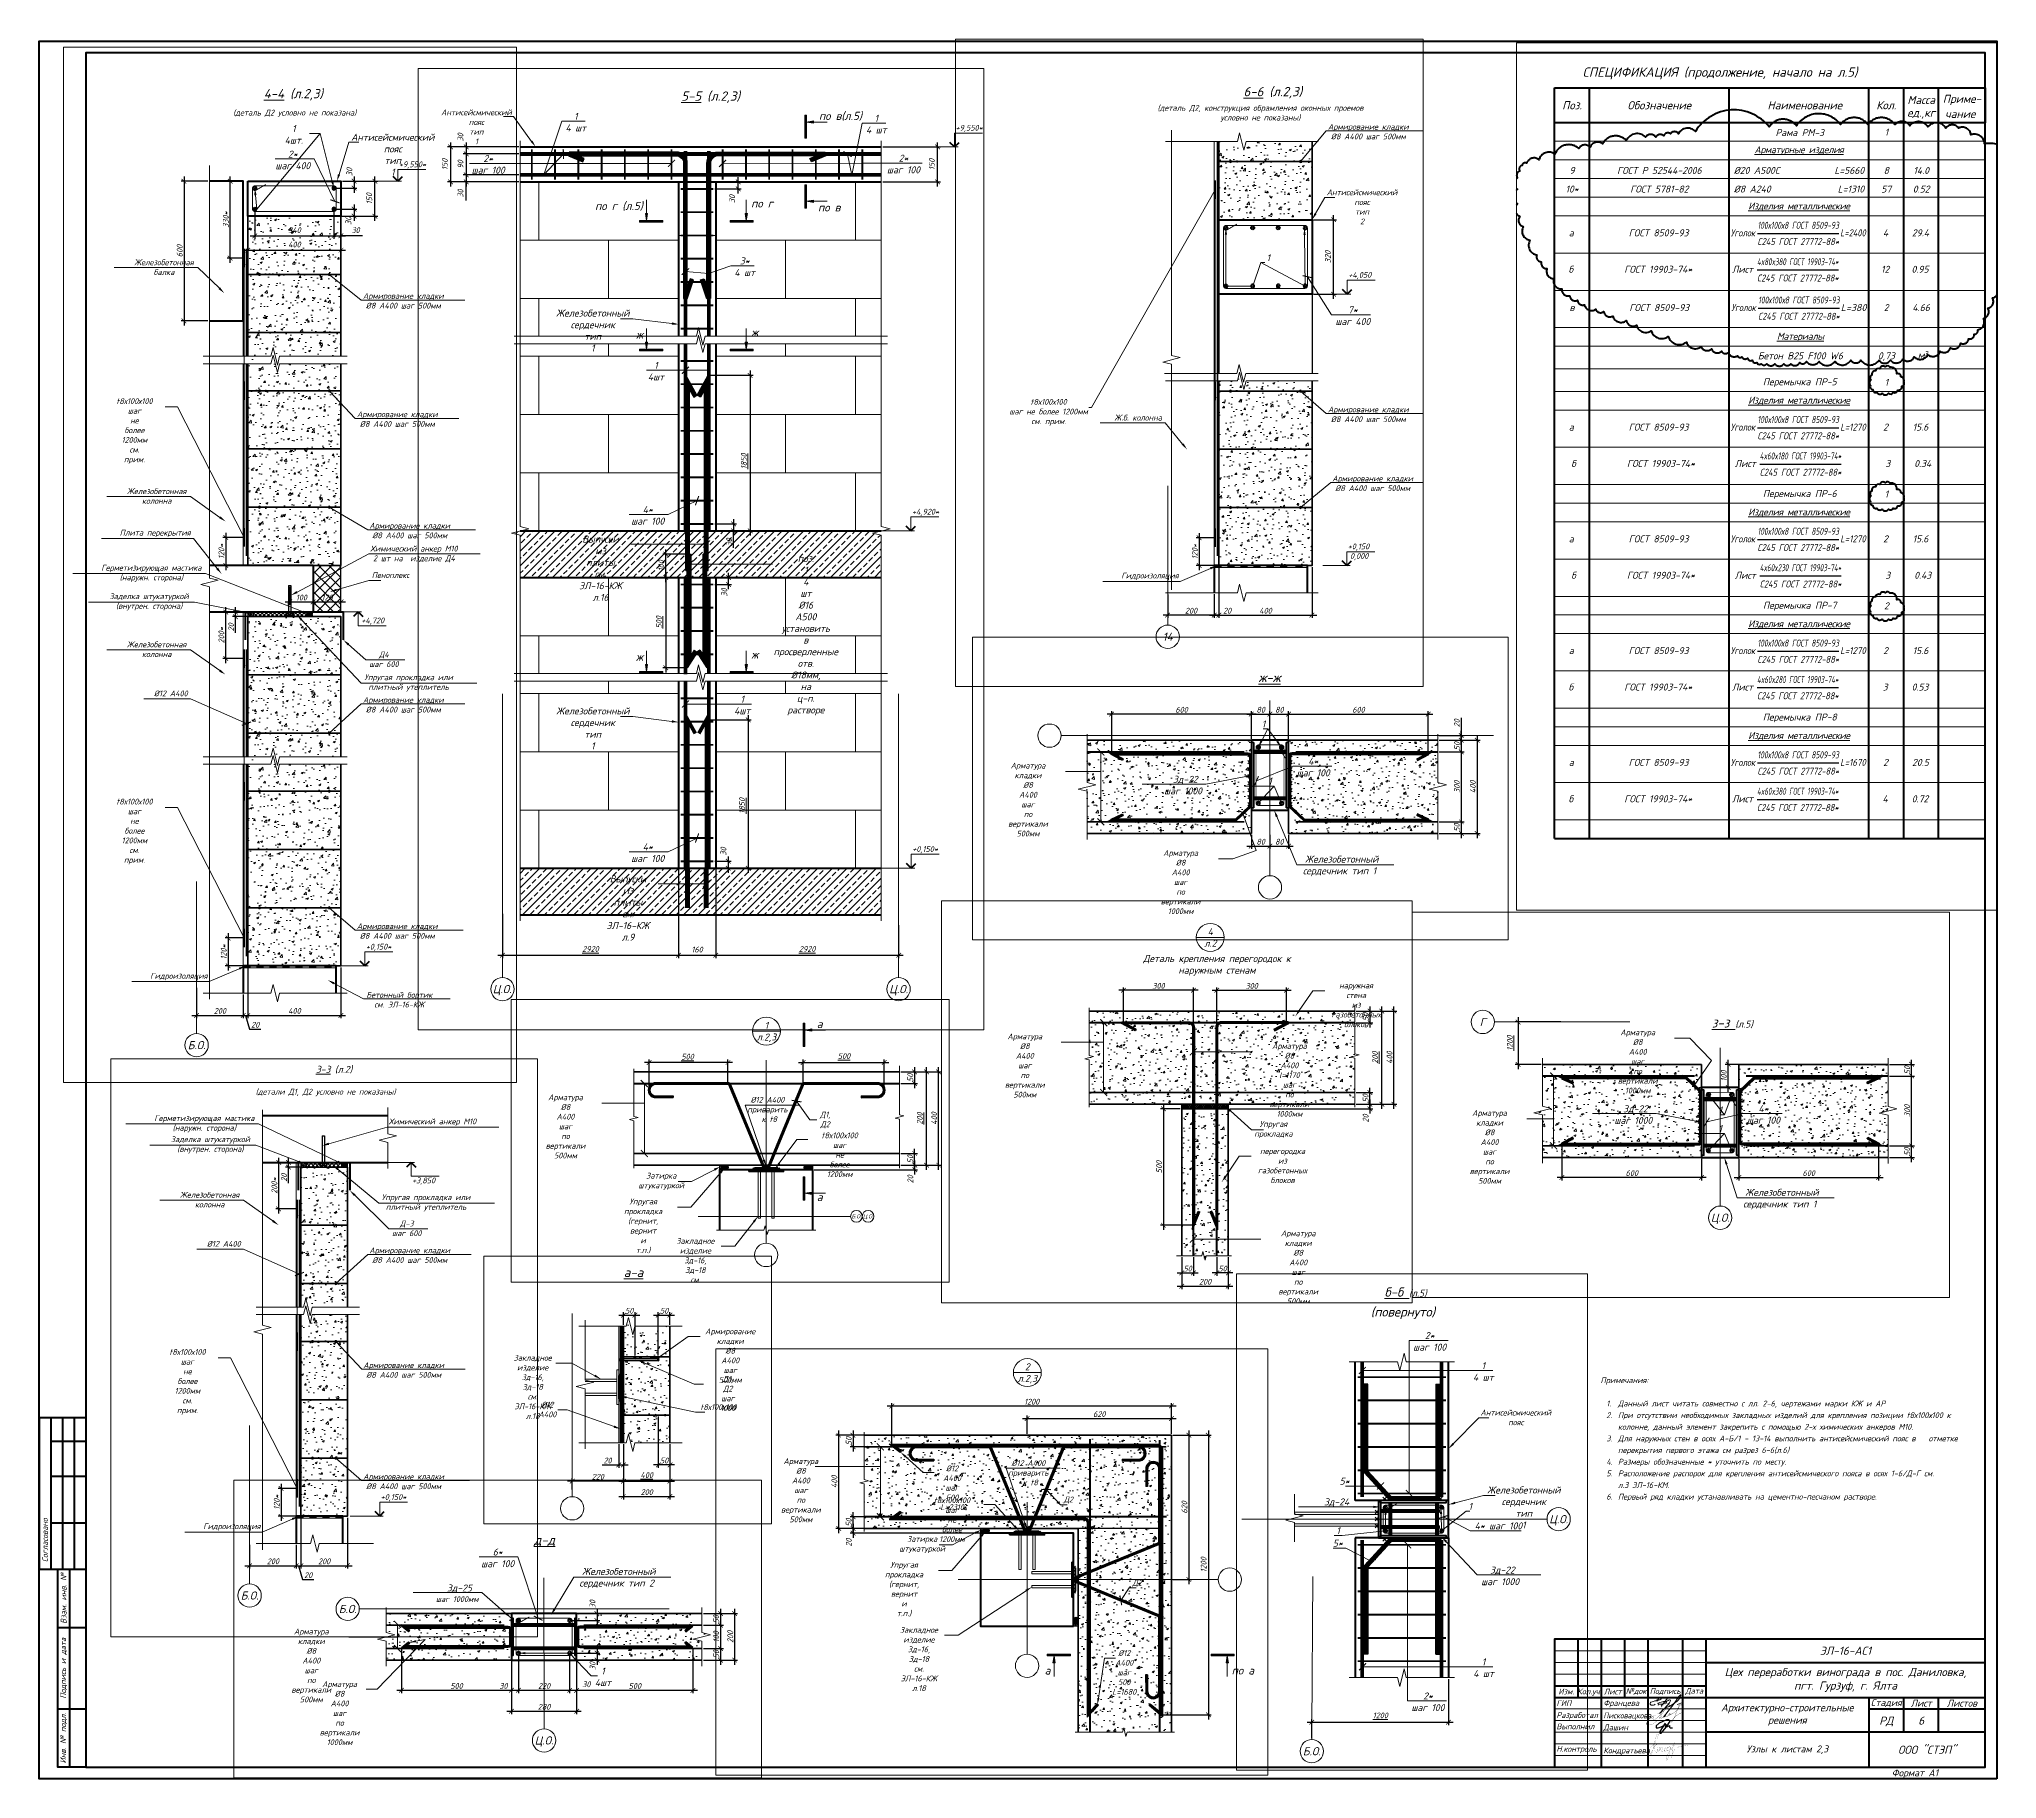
# Paper-space layout 'л.06' of a CAD drawing. Header units: millimetres. Extents: x 9 to 850, y 1 to 748.
# The model-space entities are those that its viewports show. They can reach past a viewport. Long polylines and large blocks are cut down to what shows.
import ezdxf
from ezdxf import colors
from ezdxf.entities.mleader import LeaderData, LeaderLine
from ezdxf.enums import TextEntityAlignment as Align
from ezdxf.math import Vec2, Vec3

# ---------------------------------------------------------------- set-up
doc = ezdxf.new("R2010")
doc.units = ezdxf.units.MM
doc.header["$PDMODE"] = 3
for name, pattern in [('DASHED2', [0.375, 0.25, -0.125]), ('GOST2.303 5', [24, 20, -1.5, 1, -1.5]), ('HIDDEN', [0.375, 0.25, -0.125])]:
    doc.linetypes.add(name, pattern=pattern)
doc.layers.get('0').update_dxf_attribs({"lineweight": 5})
doc.layers.get('Defpoints').update_dxf_attribs({"lineweight": 0})
for name, color, linetype, lineweight in [('!!! Подписи', 7, 'Continuous', 40), ('!!!Металл', 7, 'Continuous', 15), ('!!!Металл разрез', 7, 'Continuous', 35), ('!!ПОДПИСИ', 7, 'Continuous', 13), ('#Cварка', 96, 'Continuous', 30), ('#Dimensions', 7, 'Continuous', 9), ('#Арматура', 152, 'Continuous', 30), ('#Бетон вид', 22, 'Continuous', 18), ('#Бетон разрез', 22, 'Continuous', 40), ('#Выноски', 7, 'Continuous', 15), ('#Газобетон', 152, 'Continuous', 35), ('#Газобетон вид', 150, 'Continuous', 18), ('#Границы штриховок', 7, 'Continuous', 20), ('#Оси', 7, 'Continuous', 9), ('#разм', 7, 'Continuous', 9), ('A-okno', 7, 'Continuous', 0), ('k_ Каркасы', 66, 'Continuous', 0), ('k_ Размеры', 7, 'Continuous', 15), ('k_ Рамка', 252, 'Continuous', 40), ('Штриховка', 7, 'Continuous', 25)]:
    doc.layers.add(name, color=color, linetype=linetype, lineweight=lineweight)
doc.layers.add('#Hatch', color=7, linetype='Continuous', lineweight=5, true_color=0x525252)
doc.layers.add('#Арматура вид_2', color=7, linetype='Continuous', lineweight=35, true_color=0x616161)
doc.layers.add('#Текст', color=7, linetype='Continuous')
doc.layers.add('NoPrint', color=18, linetype='Continuous', plot=False)
doc.styles.add('GOST 2.304', font='isocpeui.ttf')
doc.styles.get("Standard").update_dxf_attribs({"font": 'arial.ttf'})
doc.styles.add('STEP PR', font='isocpeui.ttf')
doc.dimstyles.new('SPDS', dxfattribs={"dimscale": 10, "dimtxt": 2.5, "dimasz": 2, "dimexe": 1.25, "dimexo": 0.625, "dimtad": 1, "dimdec": 0, "dimrnd": 0.001, "dimtxsty": 'STEP PR', "dimblk": 'ARCHTICK', "dimcen": 2.5, "dimdle": 2, "dimclrd": 256, "dimclre": 256, "dimclrt": 7, "dimadec": 0, "dimazin": 2, "dimtfac": 0.75, "dimtdec": 0, "dimtmove": 1, "dimatfit": 3, "dimfxl": 1, "dimtolj": 1, "dimarcsym": 1})
pattern_1 = [(45, (-2355.4101, 3734.0551), (-1.122532015, 1.122532015), []), (135, (-2355.4101, 3734.0551), (-1.122532015, -1.122532015), [])]
pattern_2 = [(37.5, (-2358.6968, 3734.055), (-0.08000156, 2.44706619), [0, -1.9304, 0, -2.159, 0, -2.06375]), (7.5, (-2358.6968, 3734.055), (2.24761642, 3.5841255), [0, -1.0414, 0, -1.7399, 0, -0.66675]), (327.5, (-2360.2589, 3734.055), (3.95496185, 0.00718592), [0, -0.635, 0, -2.286, 0, -2.9845]), (317.5, (-2360.259, 3734.055), (3.81778226, 1.11464662), [0, -0.3175, 0, -1.4986, 0, -1.7145])]
pattern_3 = [(50, (528.1, 813.37), (91.09233, -7.96954), [9.525, -104.775]), (355, (528.1, 813.37), (-17.62171, 95.52842), [7.62, -83.8203]), (100.45144, (535.69, 812.7), (73.47062, 87.55888), [8.095, -89.04512]), (46.1842, (528.1, 838.77), (135.53952, -21.02116), [14.2875, -157.1625]), (96.63556, (539.4, 837.02), (118.70207, 123.71306), [12.1425, -133.5678]), (351.18415, (528.1, 838.77), (118.70207, 123.71306), [11.43, -125.72987]), (21, (540.8, 832.42), (75.8072, -51.1326), [9.525, -104.775]), (326, (540.8, 832.42), (30.90101, 92.09398), [7.62, -83.82]), (71.45144, (547.12, 828.16), (106.70821, 40.96138), [8.095, -89.04497]), (37.5, (528.1, 813.367), (1.544302, 42.27752), [0, -82.804, 0, -85.09, 0, -84.1375]), (7.5, (528.1, 813.367), (33.40983, 50.090287), [0, -48.514, 0, -80.899, 0, -32.0675]), (327.5, (499.78, 813.367), (67.795298, -2.864372), [0, -31.75, 0, -99.06, 0, -131.445]), (317.5, (487.08, 813.367), (74.06459, 12.713246), [0, -41.275, 0, -65.786, 0, -93.345])]
pattern_4 = [(50, (601.246, -784.62), (91.09233, -7.96954), [9.525, -104.775]), (355, (601.25, -784.62), (-17.62171, 95.52842), [7.62, -83.8203]), (100.45144, (608.84, -785.28), (73.47062, 87.55888), [8.095, -89.04512]), (46.1842, (601.25, -759.22), (135.53952, -21.02116), [14.2875, -157.1625]), (96.63556, (612.54, -760.97), (118.70207, 123.71306), [12.1425, -133.5678]), (351.18415, (601.25, -759.22), (118.70207, 123.71306), [11.43, -125.72987]), (21, (613.946, -765.57), (75.8072, -51.1326), [9.525, -104.775]), (326, (613.95, -765.57), (30.90101, 92.09398), [7.62, -83.82]), (71.45144, (620.26, -769.83), (106.70821, 40.96138), [8.095, -89.04497]), (37.5, (601.246, -784.618), (1.544302, 42.27752), [0, -82.804, 0, -85.09, 0, -84.1375]), (7.5, (601.246, -784.62), (33.40983, 50.090287), [0, -48.514, 0, -80.899, 0, -32.0675]), (327.5, (572.925, -784.618), (67.795298, -2.864372), [0, -31.75, 0, -99.06, 0, -131.445]), (317.5, (560.225, -784.62), (74.06459, 12.713246), [0, -41.275, 0, -65.786, 0, -93.345])]
pattern_5 = [(37.5, (-1317.9818, -5615.8792), (-0.08000156, 2.44706619), [0, -1.9304, 0, -2.159, 0, -2.06375]), (7.5, (-1317.9818, -5615.8792), (2.24761642, 3.5841255), [0, -1.0414, 0, -1.7399, 0, -0.66675]), (327.5, (-1319.544, -5615.8792), (3.95496185, 0.00718592), [0, -0.635, 0, -2.286, 0, -2.9845]), (317.5, (-1319.544, -5615.8792), (3.81778226, 1.11464662), [0, -0.3175, 0, -1.4986, 0, -1.7145])]
pattern_6 = [(45, (-1314.6951, -5615.8792), (-1.122532015, 1.122532015), []), (135, (-1314.6951, -5615.8792), (-1.122532015, -1.122532015), [])]
pattern_7 = [(315, (-13598.9252, 45024.1905), (1.122532015, 1.122532015), []), (45, (-13598.9252, 45024.1905), (-1.122532015, 1.122532015), [])]
pattern_8 = [(307.5, (-13598.9252, 45027.4771), (2.44706619, 0.08000156), [0, -1.9304, 0, -2.159, 0, -2.06375]), (277.5, (-13598.9252, 45027.477), (3.5841255, -2.24761642), [0, -1.0414, 0, -1.7399, 0, -0.66675]), (237.5, (-13598.9252, 45029.0392), (0.00718592, -3.95496185), [0, -0.635, 0, -2.286, 0, -2.9845]), (227.5, (-13598.9252, 45029.0392), (1.11464662, -3.81778226), [0, -0.3175, 0, -1.4986, 0, -1.7145])]

psp = doc.layouts.new('л.06')

# ---------------------------------------------------------------- texts
at = {"layer": '#Текст', "color": 1, "insert": (680.11, 173.25), "char_height": 2.5, "width": 152.1565, "attachment_point": 1, "line_spacing_factor": 1.2, "style": 'STEP PR'}
psp.add_mtext('{\\C256;Примечания:\\P\\P\\pi-5,l7.5,t7.5;1.^IДанный лист читать совместно с лл. 2-6, чертежами марки КЖ и АР\\P2.^IПри отсутствии необходимых закладных изделий для крепления позиции t8х100х100 к \\H1.5x; \\H0.66667x;колонне, данный элемент закрепить с помощью 2-х химических анкеров M10. \\H2x; \\H0.5x;\\P3.^IДля наружных стен в осях A-Б/1 - 13-14 выполнить антисейсмический пояс в \\H2.5x; \\H0.4x;отметке перекрытия первого этажа см разрез 6-6(л.6)\\H3x; \\H0.33333x;\\P4.^IРазмеры обозначенные * уточнить по месту.\\H3.6875x; \\H0.27119x;\\P5.^IРасположение распорок для крепления антисейсмического пояса в осях 1-6/Д-Г см. \\H4.1875x; \\H0.23881x;л.3 ЭЛ-16-КМ. \\H4.6875x; \\H0.21333x;\\P6.^IПервый ряд кладки устанавливать на цементно-песчаном растворе.\\H5.1875x; }', dxfattribs=at)
at = {"layer": 'k_ Рамка', "insert": (760.37, 13.31), "char_height": 3, "width": 70, "attachment_point": 5, "line_spacing_factor": 1.1, "style": 'STEP PR'}
psp.add_mtext('\\A1;Узлы к листам 2,3', dxfattribs=at)

msp = doc.modelspace()

# ---------------------------------------------------------------- texts
at = {"layer": '#Dimensions', "style": 'STEP PR'}
for s, height, p in [('(повернуто)', 40, (20428, 42997.8)), ('%%Uж-ж', 40, (15502.3, 40408.1)), ('%%U3-3%%U (л.2)', 30, (14785.1, 36055.8)), ('%%U5-5%%U (л.2,3)', 40, (21188.3, 36009.4)), ('(детали Д1, Д2 условно не показаны)', 25, (14749.2, 35962.3)), ('%%Uа-а', 40, (18561.5, 35963.9)), ('%%Uд-д', 40, (17057.8, 34269.7)), ('%%U4-4%%U (л.2,3)', 40, (14837.9, 33398.9)), ('(деталь Д2 условно не показана)', 25, (14843.8, 33324.8)), ('%%U6-6%%U (л.2,3)', 40, (15160.2, 26722.5))]:
    msp.add_text(s, height=height, dxfattribs=at).set_placement(p, align=Align.CENTER)
at = {"layer": '#Оси', "linetype": 'Continuous', "ltscale": 100, "style": 'GOST 2.304'}
for s, height, p in [('Ц.О.', 35, (21097, 42127.5)), ('Б.О.', 35, (20036.4, 41130.9)), ('Г', 35, (14557.1, 38842.8)), ('Ц.О.', 35, (15577.4, 38002)), ('Б.О.', 17.5, (17210.3, 35196.2)), ('Ц.О.', 17.5, (17260.3, 35196.2)), ('Б.О.', 35, (16212.3, 33993.7)), ('Б.О.', 35, (14422.4, 33811)), ('Ц.О.', 35, (17055.9, 33428.9)), ('Ц.О.', 35, (20292.8, 32194)), ('Ц.О.', 35, (21995.9, 32194)), ('Б.О.', 35, (14422.4, 29332.5)), ('14', 35, (14708.7, 24401.3))]:
    msp.add_text(s, height=height, dxfattribs=at).set_placement(p, align=Align.MIDDLE_CENTER)
at = {"style": 'STEP PR'}
for s, p in [('Масса', (61715.2, 115390.9)), ('Приме-', (63465.2, 115390.9)), ('Поз.', (46715.2, 115162.1)), ('Обозначение', (50465.2, 115162.1)), ('Наименование', (56715.2, 115162.1)), ('Кол.', (60215.2, 115162.1)), ('ед.,кг', (61715.2, 114798.7)), ('чание', (63392, 114790.2))]:
    msp.add_text(s, height=350, dxfattribs=at).set_placement(p, align=Align.MIDDLE)
for s, p in [('1', (60220.3, 113854)), ('0,73', (60220.3, 104254)), ('1', (60220.3, 103111.9)), ('1', (60220.3, 98311.9)), ('2', (60220.3, 93511.9))]:
    msp.add_text(s, height=300, dxfattribs=at).set_placement(p, align=Align.CENTER)
for s, insert, char_height, width, attachment_point in [('\\pi1772.2;СПЕЦИФИКАЦИЯ (продолжение, начало на л.5)', (45398.8, 116531.3), 400, 15609.213, 4), ('{\\fISOCPEUR|b1|i1|c204|p34;Рама РМ-3}', (56498.2, 113987), 300, 6000, 5), ('{\\T0.95;\\LАрматурные изделия}', (56465.2, 113212.1), 300, 6000, 5), ('{\\T0.95;\\LИзделия металлические}', (56465.2, 110812.1), 300, 6000, 5), ('{\\T0.95;\\LМатериалы}', (56524.2, 105200.7), 300, 6000, 5), ('Бетон В25 F100 W6 ', (56524.2, 104400.7), 300, 6000, 5), ('\\A1;М{\\H0.7x;\\S3^ ;}', (61774.2, 104400.7), 300, 1500, 5), ('{\\fISOCPEUR|b1|i1|c204|p34;Перемычка ПР-5}', (56498.2, 103245), 300, 6000, 5), ('{\\T0.95;\\LИзделия металлические}', (56465.2, 102470.1), 300, 6000, 5), ('{\\fISOCPEUR|b1|i1|c204|p34;Перемычка ПР-6}', (56498.2, 98445), 300, 6000, 5), ('{\\T0.95;\\LИзделия металлические}', (56465.2, 97670.1), 300, 6000, 5), ('{\\fISOCPEUR|b1|i1|c204|p34;Перемычка ПР-7}', (56498.2, 93645), 300, 6000, 5), ('{\\T0.95;\\LИзделия металлические}', (56465.2, 92870.1), 300, 6000, 5), ('{\\fISOCPEUR|b1|i1|c204|p34;Перемычка ПР-8}', (56498.2, 88845), 300, 6000, 5), ('{\\T0.95;\\LИзделия металлические}', (56465.2, 88070.1), 300, 6000, 5)]:
    msp.add_mtext(s, dxfattribs=dict(at, insert=insert, char_height=char_height, width=width, attachment_point=attachment_point))

# ---------------------------------------------------------------- blocks, each defined once
blk = doc.blocks.new('*U340')
for p, q in [((5, -591.25), (5, -656.25)), ((10, -591.25), (10, -656.25)), ((15, -591.25), (15, -656.25)), ((5, -601.25), (20, -601.25)), ((5, -616.25), (20, -616.25)), ((5, -636.25), (20, -636.25)), ((13, -656.25), (13, -741.25)), ((8, -681.25), (20, -681.25)), ((661, -686.25), (661, -711.25)), ((671, -686.25), (671, -741.25)), ((681, -686.25), (681, -711.25)), ((691, -686.25), (691, -741.25)), ((706, -686.25), (706, -741.25)), ((716, -686.25), (716, -726.25)), ((651, -706.25), (716, -706.25)), ((651, -711.25), (836, -711.25)), ((786, -711.25), (786, -741.25)), ((801, -726.25), (801, -711.25)), ((816, -726.25), (816, -711.25)), ((8, -716.25), (20, -716.25)), ((786, -716.25), (836, -716.25)), ((716, -726.25), (716, -741.25))]:
    blk.add_line(p, q)
at = {"lineweight": 13}
for p, q in [((651, -691.25), (716, -691.25)), ((651, -696.25), (716, -696.25)), ((651, -701.25), (716, -701.25)), ((651, -716.25), (716, -716.25)), ((651, -721.25), (716, -721.25)), ((651, -726.25), (716, -726.25)), ((651, -731.25), (716, -731.25)), ((651, -736.25), (716, -736.25))]:
    blk.add_line(p, q, dxfattribs=at)
at = {"extrusion": (-1, 0, 0)}
blk.add_line((716, -696.25), (836, -696.25), dxfattribs=at)
for points in [[(841, -746.25), (0, -746.25), (0, 0), (841, 0)], [(20, -741.25), (836, -741.25), (836, -5), (20, -5)]]:
    blk.add_lwpolyline(points, close=True)
for points in [[(20, -591.25), (0, -591.25), (0, -656.25), (8, -656.25)], [(20, -741.25), (8, -741.25), (8, -656.25), (20, -656.25)], [(836, -686.25), (651, -686.25), (651, -741.25)], [(836, -726.25), (716, -726.25)]]:
    blk.add_lwpolyline(points)
at = {"style": 'STEP PR'}
blk.add_text('РД', height=3.5, dxfattribs=at).set_placement((793.5, -721.25), align=Align.MIDDLE_CENTER)
at = {"ltscale": 100, "char_height": 2.5, "attachment_point": 5, "rotation": 90, "style": 'STEP PR'}
for s, insert, width in [('Согласовано', (2.5, -643.75), 25), ('Взам. инв. №', (10.5, -668.75), 25), ('Подпись и дата', (10.5, -698.75), 35), ('Инв. № подл.', (10.5, -728.75), 25)]:
    blk.add_mtext(s, dxfattribs=dict(at, insert=insert, width=width))
at = {"attachment_point": 5, "style": 'STEP PR'}
for s, insert, char_height, width in [('ЭЛ-16-АС1', (776, -691.25), 3.5, 120), ('Цех переработки винограда в пос. Даниловка,\\Pпгт. Гурзуф, г. Ялта', (776, -703.75), 3.5, 120), ('Архитектурно-строительные решения', (751, -718.75), 3.2, 65.875)]:
    blk.add_mtext(s, dxfattribs=dict(at, insert=insert, char_height=char_height, width=width))
at = {"ltscale": 100, "style": 'STEP PR'}
for s, insert, char_height, width, attachment_point in [('ГИП', (651.8, -713.75), 2.5, 18.0984, 4), ('Изм.', (656, -708.75), 2.5, 10, 5), ('{\\W0.9;Кол.уч.}', (666, -709.04), 2.5, 10, 5), ('Лист', (676, -708.75), 2.5, 10, 5), ('Францева', (672.01, -714.02), 2.5, 18.9929, 4), ('№док', (686, -708.75), 2.5, 10, 5), ('Подпись', (698.5, -708.75), 2.5, 15, 5), ('Дата', (711, -708.75), 2.5, 10, 5), ('Стадия', (793.5, -713.75), 3, 15, 5), ('Лист', (808.5, -713.75), 3, 15, 5), ('Листов', (826, -713.75), 3, 20, 5), ('Выполнил', (651.8, -723.75), 2.5, 18.0984, 4), ('Разработал', (651.8, -719.2), 2.5, 18.0984, 4), ('{\\W0.88;Дашин}', (672.01, -724.39), 2.5, 18.9929, 4), ('{\\W0.8;Писковацкова}', (672.01, -719.39), 2.5, 18.9929, 4), ('Н.контроль', (651.8, -733.75), 2.5, 18.0984, 4), ('{\\W0.88;Кондратьева}', (672.01, -734.39), 2.5, 18.9929, 4)]:
    blk.add_mtext(s, dxfattribs=dict(at, insert=insert, char_height=char_height, width=width, attachment_point=attachment_point))
at = {"insert": (811, -733.75), "char_height": 3.5, "width": 50, "attachment_point": 5, "line_spacing_factor": 1.071429, "style": 'STEP PR'}
blk.add_mtext('ООО "СТЭП"', dxfattribs=at)
at = {"style": 'STEP PR'}
blk.add_attdef('N.ЛИСТА', text='', height=3.5, dxfattribs=at).set_placement((808.5, -721.25), align=Align.MIDDLE_CENTER)
blk.add_attdef('ФОРМАТ', (795.85, -745.17), '', height=3, dxfattribs=at)
blk = doc.blocks.new('ЭлПодпись_ Кондратьева')
at = {"lineweight": 5, "const_width": 0.05}
for points in [[(-0.85, -0.3), (-0.95, -0.44), (-1.04, -0.54), (-1.17, -0.59), (-1.25, -0.56), (-1.25, -0.5), (-1.24, -0.42), (-1.22, -0.35), (-1.19, -0.26), (-1.13, -0.13), (-1.1, -0.03), (-1.05, 0.07), (-1.02, 0.16), (-0.97, 0.25), (-0.92, 0.37), (-0.85, 0.48), (-0.71, 0.72), (-0.58, 0.94), (-0.47, 1.17), (-0.4, 1.31), (-0.26, 1.53), (-0.21, 1.64), (-0.06, 1.85), (0.12, 2.13), (0.39, 2.5), (0.53, 2.7), (0.61, 2.79), (0.75, 2.95), (0.99, 3.25), (1.15, 3.42)], [(-0.78, 3.02), (-0.64, 3.11), (-0.46, 3.21), (-0.26, 3.32), (-0.04, 3.44), (0.19, 3.58), (0.42, 3.73), (0.65, 3.89), (0.87, 4.05), (1.08, 4.23), (1.27, 4.41), (1.44, 4.6), (1.6, 4.78), (1.75, 4.96), (1.88, 5.14), (2, 5.31), (2.1, 5.46), (2.2, 5.6), (2.28, 5.73), (2.36, 5.84), (2.42, 5.95), (2.48, 6.04), (2.53, 6.13), (2.58, 6.22), (2.62, 6.29), (2.66, 6.37), (2.69, 6.44), (2.72, 6.52), (2.75, 6.59), (2.78, 6.66), (2.8, 6.74), (2.83, 6.81), (2.86, 6.89), (2.88, 6.97), (2.91, 7.05), (2.94, 7.13), (2.96, 7.22), (2.99, 7.3), (3.02, 7.39), (3.04, 7.48), (3.07, 7.57), (3.09, 7.66), (3.11, 7.74), (3.13, 7.83), (3.15, 7.91), (3.15, 7.98), (3.15, 8.06), (3.14, 8.12), (3.13, 8.18), (3.1, 8.23), (3.06, 8.27), (3.01, 8.3), (2.95, 8.31), (2.9, 8.32), (2.83, 8.31), (2.77, 8.28), (2.71, 8.24), (2.65, 8.18), (2.59, 8.11), (2.53, 8.03), (2.47, 7.93), (2.42, 7.83), (2.36, 7.73), (2.31, 7.62), (2.27, 7.52), (2.22, 7.42), (2.18, 7.32), (2.13, 7.22), (2.09, 7.12), (2.05, 7.02), (2.01, 6.92), (1.96, 6.81), (1.92, 6.69), (1.87, 6.56), (1.82, 6.43), (1.77, 6.29), (1.71, 6.14), (1.66, 5.98), (1.6, 5.81), (1.53, 5.63), (1.46, 5.44), (1.39, 5.24), (1.32, 5.03), (1.24, 4.82), (1.16, 4.61), (1.09, 4.4), (1.01, 4.18), (0.93, 3.97), (0.86, 3.77), (0.78, 3.58), (0.71, 3.39), (0.65, 3.2), (0.58, 3.03), (0.52, 2.85), (0.46, 2.68), (0.39, 2.51), (0.33, 2.34), (0.27, 2.17), (0.21, 2), (0.15, 1.83), (0.09, 1.66), (0.04, 1.5), (-0.02, 1.35), (-0.07, 1.21), (-0.12, 1.08), (-0.17, 0.96), (-0.21, 0.86), (-0.26, 0.76), (-0.3, 0.68), (-0.34, 0.6), (-0.38, 0.52), (-0.42, 0.46), (-0.45, 0.39), (-0.48, 0.33), (-0.52, 0.27), (-0.54, 0.21), (-0.58, 0.14), (-0.63, 0.07), (-0.85, -0.3)], [(0.79, 2.44), (0.7, 2.18), (0.65, 1.95), (0.61, 1.77), (0.59, 1.61), (0.59, 1.48), (0.61, 1.37), (0.63, 1.28), (0.66, 1.2), (0.69, 1.13), (0.72, 1.07), (0.75, 1.02), (0.79, 0.97), (0.83, 0.93), (0.87, 0.9), (0.91, 0.87), (0.95, 0.84), (0.99, 0.81), (1.02, 0.78), (1.06, 0.76), (1.1, 0.74), (1.14, 0.72), (1.18, 0.7), (1.22, 0.69), (1.26, 0.67), (1.3, 0.66), (1.34, 0.65), (1.38, 0.64), (1.42, 0.63), (1.46, 0.63), (1.51, 0.62), (1.55, 0.62), (1.59, 0.61), (1.64, 0.61), (1.69, 0.61), (1.73, 0.61), (1.78, 0.61), (1.83, 0.61), (1.87, 0.62), (1.92, 0.62), (1.97, 0.63), (2.02, 0.65), (2.07, 0.66), (2.13, 0.69), (2.18, 0.71), (2.24, 0.74), (2.29, 0.78), (2.36, 0.83), (2.42, 0.88), (2.49, 0.94), (2.56, 1.01), (2.64, 1.1), (2.72, 1.22), (2.81, 1.36), (2.9, 1.54), (3, 1.76), (3.1, 2.03)], [(1.15, 3.42), (1.2, 3.47), (1.25, 3.52), (1.29, 3.57), (1.34, 3.61), (1.4, 3.66), (1.45, 3.7), (1.51, 3.74), (1.57, 3.78), (1.63, 3.82), (1.7, 3.85), (1.77, 3.88), (1.85, 3.91), (1.94, 3.94), (2.03, 3.96), (2.12, 3.97), (2.22, 3.98), (2.32, 3.99), (2.42, 4), (2.51, 4), (2.6, 4), (2.68, 4), (2.74, 4), (2.79, 3.99), (2.82, 3.99), (2.84, 3.98), (2.83, 3.98), (2.8, 3.97), (2.75, 3.97), (2.62, 3.95), (2.54, 3.94), (2.45, 3.93), (2.35, 3.92), (2.26, 3.91), (2.16, 3.89), (2.07, 3.87), (1.99, 3.84), (1.91, 3.81), (1.84, 3.78), (1.77, 3.75), (1.71, 3.71), (1.65, 3.67), (1.6, 3.62), (1.55, 3.58), (1.5, 3.53), (1.45, 3.48), (1.4, 3.43), (1.35, 3.38), (1.3, 3.32), (1.25, 3.26), (1.21, 3.2), (1.16, 3.14), (1.12, 3.08), (1.08, 3.02), (1.04, 2.96), (1.01, 2.9), (0.97, 2.83), (0.94, 2.77), (0.91, 2.7), (0.88, 2.64), (0.85, 2.57), (0.79, 2.44)], [(3.1, 2.03), (3.13, 2.05), (3.14, 2.09), (3.15, 2.14), (3.15, 2.19), (3.15, 2.25), (3.13, 2.31), (3.1, 2.36), (3.07, 2.41), (3.03, 2.45), (2.97, 2.48), (2.91, 2.51), (2.85, 2.52), (2.78, 2.53), (2.71, 2.53), (2.64, 2.53), (2.58, 2.51), (2.51, 2.49), (2.45, 2.46), (2.39, 2.43), (2.33, 2.39), (2.28, 2.35), (2.23, 2.3), (2.19, 2.24), (2.14, 2.18), (2.1, 2.12), (2.07, 2.05), (2.03, 1.98), (2.01, 1.9), (1.98, 1.82), (1.96, 1.75), (1.94, 1.67), (1.92, 1.59), (1.91, 1.5), (1.91, 1.42), (1.91, 1.35), (1.91, 1.27), (1.93, 1.2), (1.95, 1.13), (1.98, 1.07), (2.02, 1.01), (2.07, 0.96), (2.13, 0.92), (2.19, 0.89), (2.27, 0.87), (2.35, 0.86), (2.43, 0.86), (2.52, 0.88), (2.61, 0.91), (2.71, 0.97), (2.8, 1.03), (2.89, 1.11), (2.98, 1.2), (3.06, 1.3), (3.13, 1.4), (3.19, 1.51), (3.23, 1.62), (3.26, 1.73), (3.27, 1.84), (3.28, 1.94), (3.27, 2.04), (3.26, 2.12), (3.24, 2.19), (3.22, 2.24), (3.2, 2.28), (3.19, 2.3), (3.17, 2.29), (3.17, 2.28), (3.17, 2.26), (3.19, 2.23), (3.22, 2.21), (3.26, 2.19), (3.32, 2.18), (3.4, 2.18), (3.5, 2.2), (3.61, 2.22), (3.72, 2.25), (3.84, 2.29), (3.95, 2.32), (4.06, 2.35), (4.15, 2.38), (4.24, 2.4), (4.3, 2.41), (4.36, 2.42), (4.39, 2.41), (4.42, 2.38), (4.43, 2.35), (4.43, 2.29), (4.41, 2.22), (4.38, 2.14), (4.34, 2.03), (4.3, 1.91), (4.24, 1.79), (4.18, 1.65), (4.12, 1.51), (4.06, 1.37), (4, 1.23), (3.94, 1.09), (3.89, 0.96), (3.85, 0.84), (3.82, 0.72), (3.79, 0.63), (3.79, 0.54), (3.8, 0.48), (3.82, 0.43), (3.87, 0.41), (3.93, 0.41), (4.01, 0.42), (4.1, 0.46), (4.19, 0.5), (4.29, 0.55), (4.39, 0.62), (4.49, 0.68), (4.59, 0.75), (4.67, 0.83), (4.76, 0.9), (4.84, 0.98), (4.92, 1.07), (4.99, 1.15), (5.06, 1.24), (5.12, 1.34), (5.18, 1.44), (5.24, 1.54), (5.3, 1.64), (5.35, 1.74), (5.39, 1.83), (5.43, 1.92), (5.47, 2), (5.5, 2.07), (5.53, 2.13), (5.55, 2.17), (5.56, 2.21), (5.57, 2.22), (5.57, 2.22), (5.56, 2.21), (5.55, 2.18), (5.53, 2.13), (5.5, 2.07), (5.46, 1.98), (5.42, 1.89), (5.38, 1.79), (5.33, 1.68), (5.28, 1.57), (5.23, 1.46), (5.18, 1.35), (5.13, 1.24), (5.09, 1.14), (5.06, 1.05), (5.03, 0.97), (5.01, 0.89), (5, 0.82), (5, 0.75), (5.02, 0.7), (5.06, 0.65), (5.11, 0.62), (5.17, 0.6), (5.24, 0.59), (5.32, 0.6), (5.41, 0.63), (5.51, 0.68), (5.61, 0.76), (5.71, 0.87), (5.81, 0.99), (5.92, 1.13), (6.03, 1.27), (6.15, 1.42), (6.28, 1.57), (6.41, 1.7), (6.54, 1.82), (6.69, 1.92), (6.83, 2), (6.97, 2.06), (7.1, 2.11), (7.21, 2.14), (7.3, 2.17), (7.35, 2.19), (7.36, 2.2), (7.33, 2.21), (7.26, 2.22), (7.16, 2.22), (7.04, 2.21), (6.9, 2.18), (6.75, 2.15), (6.61, 2.09), (6.48, 2.02), (6.36, 1.93), (6.26, 1.81), (6.17, 1.69), (6.1, 1.56), (6.04, 1.42), (6, 1.28), (5.97, 1.15), (5.95, 1.03), (5.95, 0.93), (5.96, 0.83), (5.98, 0.76), (6.02, 0.69), (6.07, 0.65), (6.14, 0.61), (6.22, 0.59), (6.32, 0.59), (6.43, 0.6), (6.56, 0.63), (6.69, 0.67), (6.82, 0.72), (6.96, 0.79), (7.08, 0.86), (7.2, 0.94), (7.3, 1.03), (7.38, 1.13), (7.44, 1.23), (7.49, 1.33), (7.53, 1.44), (7.56, 1.54), (7.58, 1.64), (7.6, 1.73), (7.62, 1.81), (7.64, 1.89), (7.67, 1.95), (7.69, 2), (7.71, 2.04), (7.73, 2.06), (7.75, 2.07), (7.76, 2.06), (7.76, 2.04), (7.75, 2), (7.74, 1.95), (7.72, 1.87), (7.69, 1.78), (7.65, 1.67), (7.61, 1.54), (7.56, 1.39), (7.51, 1.22), (7.46, 1.03), (7.4, 0.81), (7.33, 0.59), (7.26, 0.34), (7.19, 0.08), (7.11, -0.19), (7.02, -0.47), (6.92, -0.76), (6.81, -1.05), (6.7, -1.35), (6.58, -1.64), (6.46, -1.93), (6.33, -2.2), (6.2, -2.46), (6.07, -2.7), (5.93, -2.92), (5.8, -3.11), (5.67, -3.26), (5.55, -3.38), (5.44, -3.47), (5.34, -3.51), (5.26, -3.51), (5.21, -3.47), (5.18, -3.38), (5.18, -3.24), (5.21, -3.06), (5.27, -2.85), (5.34, -2.6), (5.44, -2.34), (5.56, -2.06), (5.69, -1.78), (5.84, -1.5), (6, -1.23), (6.16, -0.97), (6.34, -0.72), (6.53, -0.48), (6.72, -0.25), (6.91, -0.02), (7.11, 0.19), (7.31, 0.4), (7.51, 0.59), (7.71, 0.78), (7.9, 0.97), (8.09, 1.15), (8.28, 1.32), (8.46, 1.49), (8.63, 1.67), (8.79, 1.84), (8.94, 2.01), (9.08, 2.19), (9.2, 2.36), (9.32, 2.53), (9.42, 2.7), (9.51, 2.86), (9.59, 3.02), (9.65, 3.18), (9.71, 3.32), (9.74, 3.45), (9.76, 3.56), (9.76, 3.63), (9.73, 3.66), (9.68, 3.65), (9.59, 3.57), (9.47, 3.42), (9.32, 3.21), (9.14, 2.94), (8.95, 2.63), (8.75, 2.3), (8.56, 1.98), (8.4, 1.68), (8.26, 1.42), (8.16, 1.22), (8.11, 1.1), (8.11, 1.04), (8.14, 1.03), (8.2, 1.06), (8.27, 1.11), (8.34, 1.15), (8.42, 1.19), (8.48, 1.2), (8.52, 1.17), (8.53, 1.09), (8.53, 0.98), (8.52, 0.83), (8.48, 0.64), (8.43, 0.41), (8.37, 0.16), (8.29, -0.13), (8.21, -0.45), (8.12, -0.78), (8.02, -1.12), (7.93, -1.44), (7.85, -1.74), (7.77, -2.01), (7.71, -2.22), (7.67, -2.37), (7.64, -2.44), (7.64, -2.45), (7.66, -2.4), (7.7, -2.3), (7.75, -2.16), (7.81, -2), (7.88, -1.81), (7.97, -1.63), (8.06, -1.44), (8.16, -1.25), (8.26, -1.07), (8.37, -0.89), (8.47, -0.71), (8.58, -0.54), (8.69, -0.36), (8.8, -0.19), (8.9, -0.01), (9, 0.16), (9.1, 0.32), (9.2, 0.47), (9.31, 0.62), (9.41, 0.75), (9.53, 0.86), (9.65, 0.96)], [(10.68, 1.41), (10.93, 1.54), (11.14, 1.63), (11.33, 1.69), (11.49, 1.74), (11.63, 1.76), (11.75, 1.78), (11.88, 1.79), (12, 1.8), (12.14, 1.82), (12.3, 1.85), (12.54, 1.87), (12.86, 1.9), (13.29, 1.92), (13.87, 1.95), (14.62, 1.96), (15.57, 1.97)]]:
    blk.add_lwpolyline(points, dxfattribs=at)
blk = doc.blocks.new('ЭлПодп_ Писковацкова')
at = {"ltscale": 100}
h = blk.add_hatch(color=256, dxfattribs=at)
h.paths.add_polyline_path([(-0.32, -2.25, -0.120674), (1.18, -0.19, -0.003894), (1.52, 0.04, 0.005406), (1.05, -0.28, 0.120674), (-0.46, -2.34, 0.618253), (0.21, -3.26, 0.144344), (2.27, -2.61, 0.018148), (3.43, -1.89, -0.016031), (2.41, -2.52, -0.144344), (0.35, -3.17, -0.618253)])
h.paths.add_polyline_path([(8.88, 5.93, 0.13127), (8.02, 5.92, 0.001442), (7.99, 5.9, -0.037089), (8.75, 5.84, -0.412279), (9.18, 5.14, -0.047626), (8.73, 4.11, 0.13439), (9.32, 5.23, 0.412279)])
h = blk.add_hatch(color=256, dxfattribs=at)
edge = h.paths.add_edge_path()
edge.add_arc((5.78, -0.18), 0.156, 186.9947, 274.74151, ccw=False)
edge.add_arc((6.88, -0.17), 1.26, 158.15853, 181.41066, ccw=False)
edge.add_arc((5.97, 0.13), 0.314, 114.06069, 146.85855, ccw=False)
edge.add_arc((5.87, 0.35), 0.0718, -44.27348, 112.4585, ccw=False)
edge.add_arc((-94.96, 64.37), 119.52, 327.44185, 327.57972, ccw=False)
edge.add_arc((6.26, -0.24), 0.574, 148.71178, 176.4657)
edge.add_arc((5.92, -0.2), 0.229, 180.69086, 221.26838)
edge.add_arc((5.74, -0.29), 0.0681, 273.05442, 313.63194)
blk.add_hatch(color=256, dxfattribs=at).paths.add_polyline_path([(7.71, 0.77, -0.13099), (7.52, 0.73, -0.457938), (7.46, 0.79, -0.035865), (7.5, 0.94, 0.073282), (7.41, 0.77, 0.062982), (7.34, 0.54)])
for points, const_width in [([(2.32, 0.54, 0.014412), (1.05, -0.28, 0.120674), (-0.46, -2.34, 0.618253), (0.21, -3.26, 0.144344), (2.27, -2.61, 0.032048), (4.29, -1.29)], 0.05), ([(5.21, 2.93, -0.233334), (5.38, 3.9, -0.174568), (8.02, 5.92, -0.13127), (8.88, 5.93, -0.412279), (9.32, 5.23, -0.174651), (8.46, 3.86, -0.08251), (6.76, 2.73, 0.060149), (1.18, -0.19, 0.120674), (-0.32, -2.25, 0.618253), (0.35, -3.17, 0.144344), (2.41, -2.52, 0.032048), (4.42, -1.2)], 0.05), ([(8.28, 4.56, 0.116613), (8.02, 4.75, 0.235202), (7.65, 4.68, 0.049514), (6.65, 3.28, -0.043476), (5.36, 1.2, -0.055055), (3.68, -0.43, -0.20167), (2.53, -0.72, -0.170845), (1.85, -0.3, -0.173578), (1.89, 0.33, -0.32678), (2.21, 0.55, -0.331888), (2.47, 0.41, -0.059302), (2.44, -0.15, 0.621611), (2.58, -0.18), (2.67, -0.09)], 0.1), ([(4.88, -0.47, -0.057291), (5.86, 1.22, 0.008489), (8.28, 4.56)], 0.1), ([(9.86, 1.61, -0.098957), (9.54, 1.18, -0.095894), (9.22, 1.04, -0.516977), (9.09, 1.18, -0.051005), (9.18, 1.49, -0.095958), (9.33, 1.72, -0.627395), (9.52, 1.67, -0.126867), (9.45, 1.42, -0.026848), (9.04, 0.99, -0.12797), (7.56, 0.29, -0.408838), (7.33, 0.46, -0.085013), (7.41, 0.77, -0.174263), (7.68, 1.11, -0.429276), (7.84, 0.98, -0.125956), (7.71, 0.77), (7.23, 0.47, -0.049685), (5.79, -0.34, -0.402742), (5.62, -0.2, -0.101806), (5.71, 0.3, -0.144093), (5.85, 0.42, -0.815086), (5.92, 0.3, -0.000602), (5.77, 0.06, 0.121695), (5.69, -0.21, 0.209904), (5.76, -0.37)], 0.1), ([(7.99, 5.9, -0.037089), (8.75, 5.84, -0.412279), (9.18, 5.14, -0.047626), (8.73, 4.11, -0.047626)], 0.05), ([(14.41, 2.03, 0.05803), (12.59, 0.97, 0.073128), (10.68, -0.83, 0.095936), (10.18, -1.81, 0.890388), (10.33, -1.91, 0.077303), (10.97, -0.96, 0.016701), (12.34, 2.28, 0.028782), (13.13, 4.51, -0.052172), (13.59, 5.51, -0.706562), (13.86, 5.39, -0.044295), (13.54, 4.61, -0.055726), (12.44, 3, -0.091431), (9.78, 1.29, -0.530665), (9.68, 1.37, -0.191005), (9.73, 1.53)], 0.1)]:
    blk.add_lwpolyline(points, format="xyb", dxfattribs=dict(at, const_width=const_width))
blk.add_solid([(13.07, 4.31), (12.82, 3.48), (13.1, 4.15), (13.27, 4.13)], dxfattribs=at)
blk = doc.blocks.new('ЭлПодп_ Францева')
at = {"lineweight": 15}
for points in [[(3.29, 2.05), (2.94, 1.75), (2.47, 1.64), (1.89, 1.63), (1.46, 1.69), (1.04, 2.02), (1.01, 2.45), (1.17, 2.73), (1.42, 2.91), (1.89, 3.13), (2.44, 3.27), (3.05, 3.44), (3.81, 3.47), (4.25, 3.48), (4.37, 3.49), (4.23, 3.85), (4.45, 4.17), (4.82, 4.59), (5.32, 4.83), (5.72, 4.9), (6, 4.65), (5.86, 4.34), (5.21, 3.89), (4.69, 3.77), (4.23, 3.85), (3.78, 3.86)], [(8.14, 3.05), (7.93, 3.19), (7.59, 3.19), (7.09, 3.19), (6.78, 3.19), (6.3, 3.1), (5.73, 2.95), (5.25, 2.77), (4.58, 2.52), (4.43, 2.32), (4.58, 2.21), (4.75, 2.08), (5.35, 2.08), (5.7, 2.09), (6.26, 2.09), (6.93, 2.28), (7.67, 2.49), (8.03, 2.87), (8.24, 3.33), (8.49, 3.49), (8.74, 3.65), (9.02, 3.84), (9.31, 3.86), (9.63, 3.87), (9.74, 3.58), (9.67, 3.23), (9.52, 2.97), (9.36, 2.67), (9.23, 2.43), (8.66, 1.82), (6.9, -0.04), (5.1, -1.95), (6.93, 0), (8.33, 0.78), (9.32, 1.33), (9.23, 1.28), (9.38, 1.01), (12.67, 3.37), (13.22, 3.99), (14.04, 5.17), (14.3, 5.76), (14.29, 6.1), (14.1, 6.1), (13.29, 5.2), (11.34, 2.42), (6.83, -3.51)], [(4.44, 1.78), (4.61, 1.64)], [(8.67, 4.59), (8.66, 4.77), (5.73, 1.23)], [(12.73, 1.86), (15.06, 2.73)], [(14.23, 1.72), (14.34, 1.72)]]:
    blk.add_lwpolyline(points, dxfattribs=at)
blk = doc.blocks.new('A$C46BD104E')
at = {"layer": '!!! Подписи', "lineweight": 25}
blk.add_lwpolyline([(750, 386), (516, 27), (523, -41), (584, -34), (814, 238), (967, 475), (898, 533), (805, 528), (491, 396), (368, 272), (372, 189), (448, 193), (585, 240), (791, 346), (747, 274), (767, 236), (851, 242), (942, 288), (942, 288), (945, 212), (975, 186), (1070, 192)], dxfattribs=at)
at = {"layer": 'NoPrint', "lineweight": 0}
blk.add_lwpolyline([(0, 500), (1500, 500), (1500, 0), (0, 0)], close=True, dxfattribs=at)
blk = doc.blocks.new('*U24')
at = {"color": 0, "linetype": 'ByBlock', "lineweight": -2}
for p, q in [((6.92, 0), (7.23, 1.25)), ((7.23, 1.25), (7.85, -1.25)), ((6.92, 0), (0, 0)), ((7.85, -1.25), (8.17, 0)), ((15.08, 0), (8.17, 0))]:
    blk.add_line(p, q, dxfattribs=at)
blk = doc.blocks.new('*U14')
at = {"color": 0, "linetype": 'ByBlock', "lineweight": -2}
for p, q in [((6.92, 0), (7.23, 1.25)), ((7.23, 1.25), (7.85, -1.25)), ((6.92, 0), (0, 0)), ((7.85, -1.25), (8.17, 0)), ((15.08, 0), (8.17, 0))]:
    blk.add_line(p, q, dxfattribs=at)
blk = doc.blocks.new('*U7')
at = {"layer": '#Арматура', "lineweight": 0}
h = blk.add_hatch(dxfattribs=at)
h.set_pattern_fill('ANSI31', scale=1.6)
edge = h.paths.add_edge_path()
edge.add_arc((0, 8), 8, 0, 360)
blk.add_circle((0, 8), 8)
blk = doc.blocks.new('*U30')
at = {"color": 0, "linetype": 'ByBlock', "lineweight": -2}
for p, q in [((2.78125, 0), (3.09375, 1.25)), ((3.09375, 1.25), (3.71875, -1.25)), ((2.78125, 0), (0, 0)), ((3.71875, -1.25), (4.03125, 0)), ((6.8125, 0), (4.03125, 0))]:
    blk.add_line(p, q, dxfattribs=at)
blk = doc.blocks.new('*U16')
for p, q in [((-0.5, 0.5), (0.5, -0.5)), ((0.5, 0.5), (-0.5, -0.5)), ((1.5, 0.5), (2.5, -0.5)), ((2.5, 0.5), (1.5, -0.5)), ((3.5, 0.5), (4.5, -0.5)), ((4.5, 0.5), (3.5, -0.5))]:
    blk.add_line(p, q)
blk = doc.blocks.new('*U76')
for p, q in [((-0.5, 0.5), (0.5, -0.5)), ((0.5, 0.5), (-0.5, -0.5)), ((1.5, 0.5), (2.5, -0.5)), ((2.5, 0.5), (1.5, -0.5)), ((3.5, 0.5), (4.5, -0.5)), ((4.5, 0.5), (3.5, -0.5)), ((5.5, 0.5), (6.5, -0.5)), ((6.5, 0.5), (5.5, -0.5)), ((7.5, 0.5), (8.5, -0.5)), ((8.5, 0.5), (7.5, -0.5)), ((9.5, 0.5), (10.5, -0.5)), ((10.5, 0.5), (9.5, -0.5)), ((11.5, 0.5), (12.5, -0.5)), ((12.5, 0.5), (11.5, -0.5)), ((13.5, 0.5), (14.5, -0.5)), ((14.5, 0.5), (13.5, -0.5)), ((15.5, 0.5), (16.5, -0.5)), ((16.5, 0.5), (15.5, -0.5))]:
    blk.add_line(p, q)
blk = doc.blocks.new('*U31')
for p, q in [((-0.5, 0.5), (0.5, -0.5)), ((0.5, 0.5), (-0.5, -0.5)), ((1.5, 0.5), (2.5, -0.5)), ((2.5, 0.5), (1.5, -0.5)), ((3.5, 0.5), (4.5, -0.5)), ((4.5, 0.5), (3.5, -0.5)), ((5.5, 0.5), (6.5, -0.5)), ((6.5, 0.5), (5.5, -0.5)), ((7.5, 0.5), (8.5, -0.5)), ((8.5, 0.5), (7.5, -0.5)), ((9.5, 0.5), (10.5, -0.5)), ((10.5, 0.5), (9.5, -0.5)), ((11.5, 0.5), (12.5, -0.5)), ((12.5, 0.5), (11.5, -0.5)), ((13.5, 0.5), (14.5, -0.5)), ((14.5, 0.5), (13.5, -0.5)), ((15.5, 0.5), (16.5, -0.5)), ((16.5, 0.5), (15.5, -0.5))]:
    blk.add_line(p, q)
blk = doc.blocks.new('_ArchTick')
at = {"color": 0, "linetype": 'ByBlock', "const_width": 0.15}
blk.add_lwpolyline([(-0.5, -0.5), (0.5, 0.5)], dxfattribs=at)
blk = doc.blocks.new('Г.б.250х200')
at = {"layer": '#Hatch'}
h = blk.add_hatch(dxfattribs=at)
h.set_pattern_fill('AR-CONC', color=256, scale=0.5)
h.paths.add_polyline_path([(200, 250), (0, 250), (0, 0), (200, 0)])
at = {"layer": '#Газобетон'}
blk.add_lwpolyline([(0, 0), (200, 0), (200, 250), (0, 250)], close=True, dxfattribs=at)
blk = doc.blocks.new('*U78')
at = {"color": 0, "linetype": 'ByBlock', "lineweight": -2}
for p, q in [((3.73, 0), (4.05, 1.25)), ((4.05, 1.25), (4.67, -1.25)), ((3.73, 0), (0, 0)), ((4.67, -1.25), (4.98, 0)), ((8.72, 0), (4.98, 0))]:
    blk.add_line(p, q, dxfattribs=at)
blk = doc.blocks.new('*U80')
at = {"color": 0, "linetype": 'ByBlock', "lineweight": -2}
for p, q in [((6.76, 0), (7.08, 1.25)), ((7.08, 1.25), (7.7, -1.25)), ((6.76, 0), (0, 0)), ((7.7, -1.25), (8.01, 0)), ((14.78, 0), (8.01, 0))]:
    blk.add_line(p, q, dxfattribs=at)
blk = doc.blocks.new('*U81')
at = {"color": 0, "linetype": 'ByBlock', "lineweight": -2}
for p, q in [((6.77, 0), (7.08, 1.25)), ((7.08, 1.25), (7.71, -1.25)), ((6.77, 0), (0, 0)), ((7.71, -1.25), (8.02, 0)), ((14.79, 0), (8.02, 0))]:
    blk.add_line(p, q, dxfattribs=at)
blk = doc.blocks.new('*U79')
at = {"color": 0, "linetype": 'ByBlock', "lineweight": -2}
for p, q in [((7.77, 0), (8.08, 1.25)), ((8.08, 1.25), (8.71, -1.25)), ((7.77, 0), (0, 0)), ((8.71, -1.25), (9.02, 0)), ((16.79, 0), (9.02, 0))]:
    blk.add_line(p, q, dxfattribs=at)
blk = doc.blocks.new('*U10')
at = {"layer": '#Арматура', "lineweight": 0}
h = blk.add_hatch(dxfattribs=at)
h.set_pattern_fill('ANSI31', scale=0.8)
edge = h.paths.add_edge_path()
edge.add_arc((0, 4), 4, 0, 360)
blk.add_circle((0, 4), 4)
blk = doc.blocks.new('*U82')
at = {"color": 0, "linetype": 'ByBlock', "lineweight": -2}
for p, q in [((30.87, 0), (31.18, 1.25)), ((31.18, 1.25), (31.81, -1.25)), ((30.87, 0), (0, 0)), ((31.81, -1.25), (32.12, 0)), ((62.99, 0), (32.12, 0))]:
    blk.add_line(p, q, dxfattribs=at)
blk = doc.blocks.new('*U21')
at = {"layer": '#разм', "ltscale": 100, "elevation": 0}
for points in [[(4577173, -920400), (4578375, -920400)], [(4577173, -921000), (4577173, -920400)], [(4575899, -921000), (4577323, -921000)]]:
    blk.add_lwpolyline(points, dxfattribs=at)
at = {"layer": 'A-okno', "color": 0, "lineweight": 50, "ltscale": 100, "elevation": 0}
for points in [[(4577173, -921000), (4576973, -920800)], [(4577173, -921000), (4577373, -920800)]]:
    blk.add_lwpolyline(points, dxfattribs=at)
at = {"layer": '#разм', "style": 'STEP PR'}
for tag, p in [('ОТМЕТКА', (4577216, -920299)), ('ПРИМЕЧАНИЕ', (4577314, -920711))]:
    blk.add_attdef(tag, p, '', height=250, dxfattribs=at)
blk = doc.blocks.new('*U84')
at = {"color": 0, "linetype": 'ByBlock', "lineweight": -2}
for p, q in [((13.58, 0), (13.9, 1.25)), ((13.9, 1.25), (14.52, -1.25)), ((13.58, 0), (0, 0)), ((14.52, -1.25), (14.83, 0)), ((28.42, 0), (14.83, 0))]:
    blk.add_line(p, q, dxfattribs=at)
blk = doc.blocks.new('*U83')
at = {"color": 0, "linetype": 'ByBlock', "lineweight": -2}
for p, q in [((14.02, 0), (14.33, 1.25)), ((14.33, 1.25), (14.96, -1.25)), ((14.02, 0), (0, 0)), ((14.96, -1.25), (15.27, 0)), ((29.29, 0), (15.27, 0))]:
    blk.add_line(p, q, dxfattribs=at)
blk = doc.blocks.new('*U85')
at = {"layer": '#Арматура', "lineweight": 0}
h = blk.add_hatch(dxfattribs=at)
h.set_pattern_fill('ANSI31', scale=1.2)
edge = h.paths.add_edge_path()
edge.add_arc((0, 6), 6, 0, 360)
blk.add_circle((0, 6), 6)
blk = doc.blocks.new('*D86')
at = {"layer": 'Defpoints', "color": 0, "lineweight": 40, "transparency": 16777216}
for p in [(17395, 35816.2), (17563.3, 35816.2), (17395, 35416.2)]:
    blk.add_point(p, dxfattribs=at)
at = {"layer": 'k_ Размеры', "lineweight": -2, "transparency": 16777216}
for p, q in [((17563.3, 35396.2), (17563.3, 35836.2)), ((17401.2, 35816.2), (17575.8, 35816.2)), ((17401.2, 35416.2), (17575.8, 35416.2))]:
    blk.add_line(p, q, dxfattribs=at)
at = {"layer": 'k_ Размеры', "lineweight": -2, "transparency": 16777216, "xscale": 20, "yscale": 20, "zscale": 20}
for p, rotation in [((17563.3, 35816.2), 90), ((17563.3, 35416.2), 270)]:
    blk.add_blockref('_ArchTick', p, dxfattribs=dict(at, rotation=rotation))
at = {"layer": 'k_ Размеры', "color": 7, "transparency": 16777216, "insert": (17544.5, 35616.2), "char_height": 25, "attachment_point": 5, "rotation": 90, "style": 'STEP PR'}
blk.add_mtext('\\A1;400', dxfattribs=at)
blk = doc.blocks.new('*D87')
at = {"layer": 'Defpoints', "color": 0, "transparency": 16777216}
for p in [(17395, 35816.2), (17511.6, 35816.2), (17395, 35416.2)]:
    blk.add_point(p, dxfattribs=at)
at = {"layer": 'k_ Размеры', "lineweight": -2, "transparency": 16777216}
for p, q in [((17511.6, 35396.2), (17511.6, 35836.2)), ((17401.2, 35816.2), (17524.1, 35816.2)), ((17401.2, 35416.2), (17524.1, 35416.2))]:
    blk.add_line(p, q, dxfattribs=at)
at = {"layer": 'k_ Размеры', "lineweight": -2, "transparency": 16777216, "xscale": 20, "yscale": 20, "zscale": 20}
for p, rotation in [((17511.6, 35816.2), 90), ((17511.6, 35416.2), 270)]:
    blk.add_blockref('_ArchTick', p, dxfattribs=dict(at, rotation=rotation))
at = {"layer": 'k_ Размеры', "color": 7, "transparency": 16777216, "insert": (17482.2, 35616.2), "char_height": 25, "attachment_point": 5, "rotation": 90, "style": 'STEP PR'}
blk.add_mtext('\\A1;\\L200', dxfattribs=at)
blk = doc.blocks.new('*U88')
at = {"color": 0, "linetype": 'ByBlock', "lineweight": -2}
for p, q in [((13.58, 0), (13.9, 1.25)), ((13.9, 1.25), (14.52, -1.25)), ((13.58, 0), (0, 0)), ((14.52, -1.25), (14.83, 0)), ((28.42, 0), (14.83, 0))]:
    blk.add_line(p, q, dxfattribs=at)
blk = doc.blocks.new('*D89')
at = {"layer": 'Defpoints', "color": 0, "lineweight": 40, "transparency": 16777216}
for p in [(17395, 35466.2), (17395, 35416.2), (17460.3, 35466.2)]:
    blk.add_point(p, dxfattribs=at)
at = {"layer": 'k_ Размеры', "lineweight": -2, "transparency": 16777216}
for p, q in [((17401.2, 35466.2), (17472.8, 35466.2)), ((17401.2, 35416.2), (17472.8, 35416.2)), ((17460.3, 35396.2), (17460.3, 35486.2))]:
    blk.add_line(p, q, dxfattribs=at)
at = {"layer": 'k_ Размеры', "lineweight": -2, "transparency": 16777216, "xscale": 20, "yscale": 20, "zscale": 20}
for p, rotation in [((17460.3, 35466.2), 90), ((17460.3, 35416.2), 270)]:
    blk.add_blockref('_ArchTick', p, dxfattribs=dict(at, rotation=rotation))
at = {"layer": 'k_ Размеры', "color": 7, "transparency": 16777216, "insert": (17441.6, 35441.2), "char_height": 25, "attachment_point": 5, "rotation": 90, "style": 'STEP PR'}
blk.add_mtext('\\A1;50', dxfattribs=at)
blk = doc.blocks.new('*D90')
at = {"layer": 'Defpoints', "color": 0, "lineweight": 40, "transparency": 16777216}
for p in [(17395, 35816.2), (17395, 35766.2), (17460.3, 35766.2)]:
    blk.add_point(p, dxfattribs=at)
at = {"layer": 'k_ Размеры', "lineweight": -2, "transparency": 16777216}
for p, q in [((17460.3, 35836.2), (17460.3, 35746.2)), ((17401.2, 35816.2), (17472.8, 35816.2)), ((17401.2, 35766.2), (17472.8, 35766.2))]:
    blk.add_line(p, q, dxfattribs=at)
at = {"layer": 'k_ Размеры', "lineweight": -2, "transparency": 16777216, "xscale": 20, "yscale": 20, "zscale": 20}
for p, rotation in [((17460.3, 35816.2), 90), ((17460.3, 35766.2), 270)]:
    blk.add_blockref('_ArchTick', p, dxfattribs=dict(at, rotation=rotation))
at = {"layer": 'k_ Размеры', "color": 7, "transparency": 16777216, "insert": (17441.6, 35791.2), "char_height": 25, "attachment_point": 5, "rotation": 90, "style": 'STEP PR'}
blk.add_mtext('\\A1;50', dxfattribs=at)
blk = doc.blocks.new('*D91')
at = {"layer": 'Defpoints', "color": 0, "transparency": 16777216}
for p in [(17395, 35416.2), (17022.5, 35396.2), (17460.3, 35396.2)]:
    blk.add_point(p, dxfattribs=at)
at = {"layer": 'k_ Размеры', "lineweight": -2, "transparency": 16777216}
for p, q in [((17401.2, 35416.2), (17472.8, 35416.2)), ((17460.3, 35436.2), (17460.3, 35376.2)), ((17028.8, 35396.2), (17472.8, 35396.2))]:
    blk.add_line(p, q, dxfattribs=at)
at = {"layer": 'k_ Размеры', "lineweight": -2, "transparency": 16777216, "xscale": 20, "yscale": 20, "zscale": 20}
for p, rotation in [((17460.3, 35416.2), 90), ((17460.3, 35396.2), 270)]:
    blk.add_blockref('_ArchTick', p, dxfattribs=dict(at, rotation=rotation))
at = {"layer": 'k_ Размеры', "color": 7, "transparency": 16777216, "insert": (17441.9, 35355.2), "char_height": 25, "attachment_point": 5, "rotation": 90, "style": 'STEP PR'}
blk.add_mtext('\\A1;20', dxfattribs=at)
blk = doc.blocks.new('*U92')
for p, q in [((-0.5, 0.5), (0.5, -0.5)), ((0.5, 0.5), (-0.5, -0.5)), ((1.5, 0.5), (2.5, -0.5)), ((2.5, 0.5), (1.5, -0.5)), ((3.5, 0.5), (4.5, -0.5)), ((4.5, 0.5), (3.5, -0.5))]:
    blk.add_line(p, q)
blk = doc.blocks.new('*U98')
at = {"layer": '#разм', "ltscale": 100, "elevation": 0}
for points in [[(4575885, -921000), (4577323, -921000)], [(4577173, -921000), (4577173, -921600)], [(4577173, -921600), (4578375, -921600)]]:
    blk.add_lwpolyline(points, dxfattribs=at)
at = {"layer": 'A-okno', "color": 0, "lineweight": 50, "ltscale": 100, "elevation": 0}
for points in [[(4577173, -921000), (4576973, -921200)], [(4577173, -921000), (4577373, -921200)]]:
    blk.add_lwpolyline(points, dxfattribs=at)
at = {"layer": '#разм', "style": 'STEP PR'}
for tag, p in [('ОТМЕТКА', (4577216, -921901)), ('ПРИМЕЧАНИЕ', (4577314, -921290))]:
    blk.add_attdef(tag, p, '', height=250, dxfattribs=at)
blk = doc.blocks.new('_None')
blk = doc.blocks.new('*U306')
at = {"color": 0, "linetype": 'ByBlock', "lineweight": -2}
blk.add_lwpolyline([(-6, 0), (6, 0)], dxfattribs=at)
blk.add_circle((0, 0), 6, dxfattribs=at)
for tag, p in [('Узел', (0, 2.5)), ('Лист', (0, -2.5))]:
    blk.add_attdef(tag, text='', height=3, dxfattribs=at).set_placement(p, align=Align.MIDDLE_CENTER)
blk = doc.blocks.new('*D103')
at = {"layer": 'Defpoints', "color": 0, "transparency": 16777216}
for p in [(14589.1, 35671.3), (14632.4, 35671.3), (14842.4, 35651.3)]:
    blk.add_point(p, dxfattribs=at)
at = {"layer": 'k_ Размеры', "lineweight": -2, "transparency": 16777216}
for p, q in [((14626.1, 35671.3), (14576.6, 35671.3)), ((14589.1, 35631.3), (14589.1, 35691.3)), ((14836.1, 35651.3), (14576.6, 35651.3)), ((14589.1, 35581.7), (14589.1, 35651.3))]:
    blk.add_line(p, q, dxfattribs=at)
at = {"layer": 'k_ Размеры', "lineweight": -2, "transparency": 16777216, "xscale": 20, "yscale": 20, "zscale": 20}
for p, rotation in [((14589.1, 35671.3), 90), ((14589.1, 35651.3), 270)]:
    blk.add_blockref('_ArchTick', p, dxfattribs=dict(at, rotation=rotation))
at = {"layer": 'k_ Размеры', "color": 7, "transparency": 16777216, "insert": (14570.4, 35605.5), "char_height": 25, "attachment_point": 5, "rotation": 90, "style": 'STEP PR'}
blk.add_mtext('\\A1;20', dxfattribs=at)
blk = doc.blocks.new('*U104')
at = {"linetype": 'ByBlock', "ltscale": 100}
h = blk.add_hatch(color=256, dxfattribs=at)
h.dxf.hatch_style = 1
h.paths.add_polyline_path([(35, 1000), (-35, 1000), (-35, 0), (35, 0)])
h = blk.add_hatch(color=256, dxfattribs=at)
h.dxf.hatch_style = 1
h.paths.add_polyline_path([(335, 750), (335, 700), (335, 650), (35, 700)])
for p, q in [((-35, 1000), (35, 1000)), ((-35, 0), (-35, 1000)), ((35, 1000), (35, 0)), ((35, 0), (-35, 0)), ((35, 700), (335, 750)), ((35, 700), (335, 650)), ((335, 750), (335, 700)), ((335, 650), (335, 700))]:
    blk.add_line(p, q, dxfattribs=at)
at = {"linetype": 'ByBlock', "ltscale": 100, "extrusion": (0, 1, 0), "elevation": 700}
blk.add_lwpolyline([(-925, 0), (-335, 0)], dxfattribs=at)
at = {"ltscale": 100, "style": 'STEP PR'}
blk.add_attdef('Nv', text='', height=350, dxfattribs=at).set_placement((781, 790), align=Align.RIGHT)
blk = doc.blocks.new('*U105')
at = {"linetype": 'ByBlock', "ltscale": 100}
h = blk.add_hatch(color=256, dxfattribs=at)
h.dxf.hatch_style = 1
h.paths.add_polyline_path([(35, 0), (-35, 0), (-35, -1000), (35, -1000)])
h = blk.add_hatch(color=256, dxfattribs=at)
h.dxf.hatch_style = 1
h.paths.add_polyline_path([(335, -750), (335, -700), (335, -650), (35, -700)])
for p, q in [((35, 0), (-35, 0)), ((-35, 0), (-35, -1000)), ((35, -1000), (35, 0)), ((35, -700), (335, -650)), ((35, -700), (335, -750)), ((335, -650), (335, -700)), ((335, -750), (335, -700)), ((-35, -1000), (35, -1000))]:
    blk.add_line(p, q, dxfattribs=at)
at = {"linetype": 'ByBlock', "ltscale": 100, "extrusion": (0, -1, 0), "elevation": 700}
blk.add_lwpolyline([(925, 0), (335, 0)], dxfattribs=at)
at = {"ltscale": 100, "style": 'STEP PR'}
blk.add_attdef('Nv', text='', height=350, dxfattribs=at).set_placement((781, -1140), align=Align.RIGHT)
blk = doc.blocks.new('*U108')
at = {"color": 0, "linetype": 'ByBlock', "lineweight": -2}
for p, q in [((8.6, 0), (8.91, 1.25)), ((8.91, 1.25), (9.53, -1.25)), ((8.6, 0), (0, 0)), ((9.53, -1.25), (9.85, 0)), ((18.44, 0), (9.85, 0))]:
    blk.add_line(p, q, dxfattribs=at)
blk = doc.blocks.new('*U106')
for p, q in [((-0.5, 0.5), (0.5, -0.5)), ((0.5, 0.5), (-0.5, -0.5)), ((1.5, 0.5), (2.5, -0.5)), ((2.5, 0.5), (1.5, -0.5)), ((3.5, 0.5), (4.5, -0.5)), ((4.5, 0.5), (3.5, -0.5)), ((5.5, 0.5), (6.5, -0.5)), ((6.5, 0.5), (5.5, -0.5)), ((7.5, 0.5), (8.5, -0.5)), ((8.5, 0.5), (7.5, -0.5)), ((9.5, 0.5), (10.5, -0.5)), ((10.5, 0.5), (9.5, -0.5)), ((11.5, 0.5), (12.5, -0.5)), ((12.5, 0.5), (11.5, -0.5))]:
    blk.add_line(p, q)
blk = doc.blocks.new('*U107')
for p, q in [((-0.5, 0.5), (0.5, -0.5)), ((0.5, 0.5), (-0.5, -0.5)), ((1.5, 0.5), (2.5, -0.5)), ((2.5, 0.5), (1.5, -0.5)), ((3.5, 0.5), (4.5, -0.5)), ((4.5, 0.5), (3.5, -0.5)), ((5.5, 0.5), (6.5, -0.5)), ((6.5, 0.5), (5.5, -0.5)), ((7.5, 0.5), (8.5, -0.5)), ((8.5, 0.5), (7.5, -0.5)), ((9.5, 0.5), (10.5, -0.5)), ((10.5, 0.5), (9.5, -0.5)), ((11.5, 0.5), (12.5, -0.5)), ((12.5, 0.5), (11.5, -0.5)), ((13.5, 0.5), (14.5, -0.5)), ((14.5, 0.5), (13.5, -0.5))]:
    blk.add_line(p, q)
blk = doc.blocks.new('*D109')
at = {"layer": 'Defpoints', "color": 0, "transparency": 16777216}
for p in [(18498.1, 35252), (18518.1, 35252), (18518.1, 35157.1)]:
    blk.add_point(p, dxfattribs=at)
at = {"layer": 'k_ Размеры', "lineweight": -2, "transparency": 16777216}
for p, q in [((18498.1, 35245.8), (18498.1, 35144.6)), ((18518.1, 35245.8), (18518.1, 35144.6)), ((18426.4, 35157.1), (18498.1, 35157.1)), ((18478.1, 35157.1), (18538.1, 35157.1))]:
    blk.add_line(p, q, dxfattribs=at)
at = {"layer": 'k_ Размеры', "lineweight": -2, "transparency": 16777216, "xscale": 20, "yscale": 20, "zscale": 20, "rotation": 180}
blk.add_blockref('_ArchTick', (18498.1, 35157.1), dxfattribs=at)
at = {"layer": 'k_ Размеры', "lineweight": -2, "transparency": 16777216, "xscale": 20, "yscale": 20, "zscale": 20}
blk.add_blockref('_ArchTick', (18518.1, 35157.1), dxfattribs=at)
at = {"layer": 'k_ Размеры', "color": 7, "transparency": 16777216, "insert": (18450.1, 35175.9), "char_height": 25, "attachment_point": 5, "style": 'STEP PR'}
blk.add_mtext('\\A1;20', dxfattribs=at)
blk = doc.blocks.new('*D110')
at = {"layer": 'Defpoints', "color": 0, "transparency": 16777216}
for p in [(18518.1, 35252), (18718.1, 35252), (18718.1, 35087.4)]:
    blk.add_point(p, dxfattribs=at)
at = {"layer": 'k_ Размеры', "lineweight": -2, "transparency": 16777216}
for p, q in [((18518.1, 35245.8), (18518.1, 35074.9)), ((18718.1, 35245.8), (18718.1, 35074.9)), ((18498.1, 35087.4), (18738.1, 35087.4))]:
    blk.add_line(p, q, dxfattribs=at)
at = {"layer": 'k_ Размеры', "lineweight": -2, "transparency": 16777216, "xscale": 20, "yscale": 20, "zscale": 20, "rotation": 180}
blk.add_blockref('_ArchTick', (18518.1, 35087.4), dxfattribs=at)
at = {"layer": 'k_ Размеры', "lineweight": -2, "transparency": 16777216, "xscale": 20, "yscale": 20, "zscale": 20}
blk.add_blockref('_ArchTick', (18718.1, 35087.4), dxfattribs=at)
at = {"layer": 'k_ Размеры', "color": 7, "transparency": 16777216, "insert": (18618.1, 35113.6), "char_height": 25, "attachment_point": 5, "style": 'STEP PR'}
blk.add_mtext('\\A1;\\L400', dxfattribs=at)
blk = doc.blocks.new('*D111')
at = {"layer": 'Defpoints', "color": 0, "transparency": 16777216}
for p in [(18298.1, 35087.4), (18518.1, 35087.4), (18298.1, 35045.5)]:
    blk.add_point(p, dxfattribs=at)
at = {"layer": 'k_ Размеры', "lineweight": -2, "transparency": 16777216}
for p, q in [((18538.1, 35087.4), (18278.1, 35087.4)), ((18298.1, 35051.7), (18298.1, 35099.9)), ((18518.1, 35093.7), (18518.1, 35099.9))]:
    blk.add_line(p, q, dxfattribs=at)
at = {"layer": 'k_ Размеры', "lineweight": -2, "transparency": 16777216, "xscale": 20, "yscale": 20, "zscale": 20, "rotation": 180}
blk.add_blockref('_ArchTick', (18298.1, 35087.4), dxfattribs=at)
at = {"layer": 'k_ Размеры', "lineweight": -2, "transparency": 16777216, "xscale": 20, "yscale": 20, "zscale": 20}
blk.add_blockref('_ArchTick', (18518.1, 35087.4), dxfattribs=at)
at = {"layer": 'k_ Размеры', "color": 7, "transparency": 16777216, "insert": (18408.1, 35106.2), "char_height": 25, "attachment_point": 5, "style": 'STEP PR'}
blk.add_mtext('\\A1;220', dxfattribs=at)
blk = doc.blocks.new('*D112')
at = {"layer": 'Defpoints', "color": 0, "transparency": 16777216}
for p in [(18518.1, 35752.7), (18568.1, 35800.4), (18568.1, 35620.5)]:
    blk.add_point(p, dxfattribs=at)
at = {"layer": 'k_ Размеры', "lineweight": -2, "transparency": 16777216}
for p, q in [((18498.1, 35800.4), (18588.1, 35800.4)), ((18518.1, 35759), (18518.1, 35812.9)), ((18568.1, 35626.8), (18568.1, 35812.9))]:
    blk.add_line(p, q, dxfattribs=at)
at = {"layer": 'k_ Размеры', "lineweight": -2, "transparency": 16777216, "xscale": 20, "yscale": 20, "zscale": 20, "rotation": 180}
blk.add_blockref('_ArchTick', (18518.1, 35800.4), dxfattribs=at)
at = {"layer": 'k_ Размеры', "lineweight": -2, "transparency": 16777216, "xscale": 20, "yscale": 20, "zscale": 20}
blk.add_blockref('_ArchTick', (18568.1, 35800.4), dxfattribs=at)
at = {"layer": 'k_ Размеры', "color": 7, "transparency": 16777216, "insert": (18543.1, 35819.1), "char_height": 25, "attachment_point": 5, "style": 'STEP PR'}
blk.add_mtext('\\A1;50', dxfattribs=at)
blk = doc.blocks.new('*D113')
at = {"layer": 'Defpoints', "color": 0, "transparency": 16777216}
for p in [(18718.1, 35800.4), (18718.1, 35752.7), (18668.1, 35620.5)]:
    blk.add_point(p, dxfattribs=at)
at = {"layer": 'k_ Размеры', "lineweight": -2, "transparency": 16777216}
for p, q in [((18648.1, 35800.4), (18738.1, 35800.4)), ((18668.1, 35626.8), (18668.1, 35812.9)), ((18718.1, 35759), (18718.1, 35812.9))]:
    blk.add_line(p, q, dxfattribs=at)
at = {"layer": 'k_ Размеры', "lineweight": -2, "transparency": 16777216, "xscale": 20, "yscale": 20, "zscale": 20, "rotation": 180}
blk.add_blockref('_ArchTick', (18668.1, 35800.4), dxfattribs=at)
at = {"layer": 'k_ Размеры', "lineweight": -2, "transparency": 16777216, "xscale": 20, "yscale": 20, "zscale": 20}
blk.add_blockref('_ArchTick', (18718.1, 35800.4), dxfattribs=at)
at = {"layer": 'k_ Размеры', "color": 7, "transparency": 16777216, "insert": (18693.1, 35819.1), "char_height": 25, "attachment_point": 5, "style": 'STEP PR'}
blk.add_mtext('\\A1;50', dxfattribs=at)
blk = doc.blocks.new('*D114')
at = {"layer": 'Defpoints', "color": 0, "transparency": 16777216}
for p in [(18668.1, 35370.5), (18718.1, 35252), (18668.1, 35157.1)]:
    blk.add_point(p, dxfattribs=at)
at = {"layer": 'k_ Размеры', "lineweight": -2, "transparency": 16777216}
for p, q in [((18668.1, 35364.3), (18668.1, 35144.6)), ((18718.1, 35245.8), (18718.1, 35144.6)), ((18738.1, 35157.1), (18648.1, 35157.1))]:
    blk.add_line(p, q, dxfattribs=at)
at = {"layer": 'k_ Размеры', "lineweight": -2, "transparency": 16777216, "xscale": 20, "yscale": 20, "zscale": 20, "rotation": 180}
blk.add_blockref('_ArchTick', (18668.1, 35157.1), dxfattribs=at)
at = {"layer": 'k_ Размеры', "lineweight": -2, "transparency": 16777216, "xscale": 20, "yscale": 20, "zscale": 20}
blk.add_blockref('_ArchTick', (18718.1, 35157.1), dxfattribs=at)
at = {"layer": 'k_ Размеры', "color": 7, "transparency": 16777216, "insert": (18693.1, 35175.9), "char_height": 25, "attachment_point": 5, "style": 'STEP PR'}
blk.add_mtext('\\A1;50', dxfattribs=at)
blk = doc.blocks.new('*D115')
at = {"layer": 'Defpoints', "color": 0, "transparency": 16777216}
for p in [(17329.8, 35856.8), (16981.1, 35764.5), (17329.8, 35738.1)]:
    blk.add_point(p, dxfattribs=at)
at = {"layer": 'k_ Размеры', "lineweight": -2, "transparency": 16777216}
for p, q in [((16961.1, 35856.8), (17349.8, 35856.8)), ((16981.1, 35770.8), (16981.1, 35869.3)), ((17329.8, 35744.4), (17329.8, 35869.3))]:
    blk.add_line(p, q, dxfattribs=at)
at = {"layer": 'k_ Размеры', "lineweight": -2, "transparency": 16777216, "xscale": 20, "yscale": 20, "zscale": 20, "rotation": 180}
blk.add_blockref('_ArchTick', (16981.1, 35856.8), dxfattribs=at)
at = {"layer": 'k_ Размеры', "lineweight": -2, "transparency": 16777216, "xscale": 20, "yscale": 20, "zscale": 20}
blk.add_blockref('_ArchTick', (17329.8, 35856.8), dxfattribs=at)
at = {"layer": 'k_ Размеры', "color": 7, "transparency": 16777216, "insert": (17148.4, 35884.4), "char_height": 25, "attachment_point": 5, "style": 'STEP PR'}
blk.add_mtext('\\A1;\\L 500', dxfattribs=at)
blk = doc.blocks.new('*D116')
at = {"layer": 'Defpoints', "color": 0, "transparency": 16777216}
for p in [(16319.4, 35856.8), (16658.4, 35766.2), (16319.4, 35738.1)]:
    blk.add_point(p, dxfattribs=at)
at = {"layer": 'k_ Размеры', "lineweight": -2, "transparency": 16777216}
for p, q in [((16678.4, 35856.8), (16299.4, 35856.8)), ((16319.4, 35744.4), (16319.4, 35869.3)), ((16658.4, 35772.5), (16658.4, 35869.3))]:
    blk.add_line(p, q, dxfattribs=at)
at = {"layer": 'k_ Размеры', "lineweight": -2, "transparency": 16777216, "xscale": 20, "yscale": 20, "zscale": 20, "rotation": 180}
blk.add_blockref('_ArchTick', (16319.4, 35856.8), dxfattribs=at)
at = {"layer": 'k_ Размеры', "lineweight": -2, "transparency": 16777216, "xscale": 20, "yscale": 20, "zscale": 20}
blk.add_blockref('_ArchTick', (16658.4, 35856.8), dxfattribs=at)
at = {"layer": 'k_ Размеры', "color": 7, "transparency": 16777216, "insert": (16476.4, 35882), "char_height": 25, "attachment_point": 5, "style": 'STEP PR'}
blk.add_mtext('\\A1;\\L 500', dxfattribs=at)
blk = doc.blocks.new('*D117')
at = {"layer": 'Defpoints', "color": 0, "transparency": 16777216}
for p in [(14626.4, 34271.3), (14557.6, 34151.3), (14626.4, 34151.3)]:
    blk.add_point(p, dxfattribs=at)
at = {"layer": 'k_ Размеры', "lineweight": -2, "transparency": 16777216}
for p, q in [((14620.1, 34271.3), (14545.1, 34271.3)), ((14557.6, 34291.3), (14557.6, 34131.3)), ((14620.1, 34151.3), (14545.1, 34151.3))]:
    blk.add_line(p, q, dxfattribs=at)
at = {"layer": 'k_ Размеры', "lineweight": -2, "transparency": 16777216, "xscale": 20, "yscale": 20, "zscale": 20}
for p, rotation in [((14557.6, 34271.3), 90), ((14557.6, 34151.3), 270)]:
    blk.add_blockref('_ArchTick', p, dxfattribs=dict(at, rotation=rotation))
at = {"layer": 'k_ Размеры', "color": 7, "transparency": 16777216, "insert": (14538.8, 34211.3), "char_height": 25, "attachment_point": 5, "rotation": 90, "style": 'STEP PR'}
blk.add_mtext('\\A1;120*', dxfattribs=at)
blk = doc.blocks.new('*D118')
at = {"layer": 'Defpoints', "color": 0, "transparency": 16777216}
for p in [(14547.4, 35671.3), (14626.4, 35671.3), (14626.4, 35471.3)]:
    blk.add_point(p, dxfattribs=at)
at = {"layer": 'k_ Размеры', "lineweight": -2, "transparency": 16777216}
for p, q in [((14620.1, 35671.3), (14534.9, 35671.3)), ((14547.4, 35451.3), (14547.4, 35691.3)), ((14620.1, 35471.3), (14534.9, 35471.3))]:
    blk.add_line(p, q, dxfattribs=at)
at = {"layer": 'k_ Размеры', "lineweight": -2, "transparency": 16777216, "xscale": 20, "yscale": 20, "zscale": 20}
for p, rotation in [((14547.4, 35671.3), 90), ((14547.4, 35471.3), 270)]:
    blk.add_blockref('_ArchTick', p, dxfattribs=dict(at, rotation=rotation))
at = {"layer": 'k_ Размеры', "color": 7, "transparency": 16777216, "insert": (14528.7, 35571.3), "char_height": 25, "attachment_point": 5, "rotation": 90, "style": 'STEP PR'}
blk.add_mtext('\\A1;200*', dxfattribs=at)
blk = doc.blocks.new('*U119')
for p, q in [((-0.5, 0.5), (0.5, -0.5)), ((0.5, 0.5), (-0.5, -0.5)), ((1.5, 0.5), (2.5, -0.5)), ((2.5, 0.5), (1.5, -0.5)), ((3.5, 0.5), (4.5, -0.5)), ((4.5, 0.5), (3.5, -0.5)), ((5.5, 0.5), (6.5, -0.5)), ((6.5, 0.5), (5.5, -0.5)), ((7.5, 0.5), (8.5, -0.5)), ((8.5, 0.5), (7.5, -0.5)), ((9.5, 0.5), (10.5, -0.5)), ((10.5, 0.5), (9.5, -0.5)), ((11.5, 0.5), (12.5, -0.5)), ((12.5, 0.5), (11.5, -0.5)), ((13.5, 0.5), (14.5, -0.5)), ((14.5, 0.5), (13.5, -0.5))]:
    blk.add_line(p, q)
blk = doc.blocks.new('*D120')
at = {"layer": 'Defpoints', "color": 0, "transparency": 16777216}
for p in [(16225.2, 40158.6), (16225.2, 40108.6), (16326.1, 40108.6)]:
    blk.add_point(p, dxfattribs=at)
at = {"layer": 'k_ Размеры', "lineweight": -2, "transparency": 16777216}
for p, q in [((16231.4, 40158.6), (16338.6, 40158.6)), ((16326.1, 40178.6), (16326.1, 40088.6)), ((16231.4, 40108.6), (16338.6, 40108.6))]:
    blk.add_line(p, q, dxfattribs=at)
at = {"layer": 'k_ Размеры', "lineweight": -2, "transparency": 16777216, "xscale": 20, "yscale": 20, "zscale": 20}
for p, rotation in [((16326.1, 40158.6), 90), ((16326.1, 40108.6), 270)]:
    blk.add_blockref('_ArchTick', p, dxfattribs=dict(at, rotation=rotation))
at = {"layer": 'k_ Размеры', "color": 7, "transparency": 16777216, "insert": (16307.3, 40133.6), "char_height": 25, "attachment_point": 5, "rotation": 90, "style": 'STEP PR'}
blk.add_mtext('\\A1;50', dxfattribs=at)
blk = doc.blocks.new('*D121')
at = {"layer": 'Defpoints', "color": 0, "transparency": 16777216}
for p in [(16225.2, 40108.6), (16225.2, 39808.6), (16326.1, 39808.6)]:
    blk.add_point(p, dxfattribs=at)
at = {"layer": 'k_ Размеры', "lineweight": -2, "transparency": 16777216}
for p, q in [((16326.1, 40128.6), (16326.1, 39788.6)), ((16231.4, 40108.6), (16338.6, 40108.6)), ((16231.4, 39808.6), (16338.6, 39808.6))]:
    blk.add_line(p, q, dxfattribs=at)
at = {"layer": 'k_ Размеры', "lineweight": -2, "transparency": 16777216, "xscale": 20, "yscale": 20, "zscale": 20}
for p, rotation in [((16326.1, 40108.6), 90), ((16326.1, 39808.6), 270)]:
    blk.add_blockref('_ArchTick', p, dxfattribs=dict(at, rotation=rotation))
at = {"layer": 'k_ Размеры', "color": 7, "transparency": 16777216, "insert": (16307.3, 39958.6), "char_height": 25, "attachment_point": 5, "rotation": 90, "style": 'STEP PR'}
blk.add_mtext('\\A1;300', dxfattribs=at)
blk = doc.blocks.new('*D122')
at = {"layer": 'Defpoints', "color": 0, "transparency": 16777216}
for p in [(16225.2, 39808.6), (16225.2, 39758.6), (16326.1, 39758.6)]:
    blk.add_point(p, dxfattribs=at)
at = {"layer": 'k_ Размеры', "lineweight": -2, "transparency": 16777216}
for p, q in [((16231.4, 39808.6), (16338.6, 39808.6)), ((16326.1, 39828.6), (16326.1, 39738.6)), ((16231.4, 39758.6), (16338.6, 39758.6))]:
    blk.add_line(p, q, dxfattribs=at)
at = {"layer": 'k_ Размеры', "lineweight": -2, "transparency": 16777216, "xscale": 20, "yscale": 20, "zscale": 20}
for p, rotation in [((16326.1, 39808.6), 90), ((16326.1, 39758.6), 270)]:
    blk.add_blockref('_ArchTick', p, dxfattribs=dict(at, rotation=rotation))
at = {"layer": 'k_ Размеры', "color": 7, "transparency": 16777216, "insert": (16307.3, 39783.6), "char_height": 25, "attachment_point": 5, "rotation": 90, "style": 'STEP PR'}
blk.add_mtext('\\A1;50', dxfattribs=at)
blk = doc.blocks.new('*D123')
at = {"layer": 'Defpoints', "color": 0, "transparency": 16777216}
for p in [(16225.2, 40158.6), (16225.2, 39758.6), (16394.3, 39758.6)]:
    blk.add_point(p, dxfattribs=at)
at = {"layer": 'k_ Размеры', "lineweight": -2, "transparency": 16777216}
for p, q in [((16231.4, 40158.6), (16406.8, 40158.6)), ((16394.3, 40178.6), (16394.3, 39738.6)), ((16231.4, 39758.6), (16406.8, 39758.6))]:
    blk.add_line(p, q, dxfattribs=at)
at = {"layer": 'k_ Размеры', "lineweight": -2, "transparency": 16777216, "xscale": 20, "yscale": 20, "zscale": 20}
for p, rotation in [((16394.3, 40158.6), 90), ((16394.3, 39758.6), 270)]:
    blk.add_blockref('_ArchTick', p, dxfattribs=dict(at, rotation=rotation))
at = {"layer": 'k_ Размеры', "color": 7, "transparency": 16777216, "insert": (16375.6, 39958.6), "char_height": 25, "attachment_point": 5, "rotation": 90, "style": 'STEP PR'}
blk.add_mtext('\\A1;400', dxfattribs=at)
blk = doc.blocks.new('*D124')
at = {"layer": 'Defpoints', "color": 0, "transparency": 16777216}
for p in [(16184.3, 40271.2), (15584.3, 40158.6), (16184.3, 40100.6)]:
    blk.add_point(p, dxfattribs=at)
at = {"layer": 'k_ Размеры', "lineweight": -2, "transparency": 16777216}
for p, q in [((15564.3, 40271.2), (16204.3, 40271.2)), ((15584.3, 40164.8), (15584.3, 40283.7)), ((16184.3, 40106.8), (16184.3, 40283.7))]:
    blk.add_line(p, q, dxfattribs=at)
at = {"layer": 'k_ Размеры', "lineweight": -2, "transparency": 16777216, "xscale": 20, "yscale": 20, "zscale": 20, "rotation": 180}
blk.add_blockref('_ArchTick', (15584.3, 40271.2), dxfattribs=at)
at = {"layer": 'k_ Размеры', "lineweight": -2, "transparency": 16777216, "xscale": 20, "yscale": 20, "zscale": 20}
blk.add_blockref('_ArchTick', (16184.3, 40271.2), dxfattribs=at)
at = {"layer": 'k_ Размеры', "color": 7, "transparency": 16777216, "insert": (15884.3, 40289.9), "char_height": 25, "attachment_point": 5, "style": 'STEP PR'}
blk.add_mtext('\\A1;600', dxfattribs=at)
blk = doc.blocks.new('*D125')
at = {"layer": 'Defpoints', "color": 0, "transparency": 16777216}
for p in [(14824.3, 40271.2), (15424.3, 40158.6), (14824.3, 40104.6)]:
    blk.add_point(p, dxfattribs=at)
at = {"layer": 'k_ Размеры', "lineweight": -2, "transparency": 16777216}
for p, q in [((15444.3, 40271.2), (14804.3, 40271.2)), ((14824.3, 40110.8), (14824.3, 40283.7)), ((15424.3, 40164.8), (15424.3, 40283.7))]:
    blk.add_line(p, q, dxfattribs=at)
at = {"layer": 'k_ Размеры', "lineweight": -2, "transparency": 16777216, "xscale": 20, "yscale": 20, "zscale": 20, "rotation": 180}
blk.add_blockref('_ArchTick', (14824.3, 40271.2), dxfattribs=at)
at = {"layer": 'k_ Размеры', "lineweight": -2, "transparency": 16777216, "xscale": 20, "yscale": 20, "zscale": 20}
blk.add_blockref('_ArchTick', (15424.3, 40271.2), dxfattribs=at)
at = {"layer": 'k_ Размеры', "color": 7, "transparency": 16777216, "insert": (15124.3, 40289.9), "char_height": 25, "attachment_point": 5, "style": 'STEP PR'}
blk.add_mtext('\\A1;600', dxfattribs=at)
blk = doc.blocks.new('*U126')
at = {"color": 0, "linetype": 'ByBlock', "lineweight": -2}
for p, q in [((3.58, 0), (3.9, 1.25)), ((3.9, 1.25), (4.52, -1.25)), ((3.58, 0), (0, 0)), ((4.52, -1.25), (4.83, 0)), ((8.42, 0), (4.83, 0))]:
    blk.add_line(p, q, dxfattribs=at)
blk = doc.blocks.new('*D127')
at = {"layer": 'Defpoints', "color": 0, "transparency": 16777216}
for p in [(17734.1, 33973.7), (17734.1, 33923.7), (17814.4, 33923.7)]:
    blk.add_point(p, dxfattribs=at)
at = {"layer": 'k_ Размеры', "lineweight": -2, "transparency": 16777216}
for p, q in [((17814.4, 33993.7), (17814.4, 33903.7)), ((17740.3, 33973.7), (17826.9, 33973.7)), ((17740.3, 33923.7), (17826.9, 33923.7))]:
    blk.add_line(p, q, dxfattribs=at)
at = {"layer": 'k_ Размеры', "lineweight": -2, "transparency": 16777216, "xscale": 20, "yscale": 20, "zscale": 20}
for p, rotation in [((17814.4, 33973.7), 90), ((17814.4, 33923.7), 270)]:
    blk.add_blockref('_ArchTick', p, dxfattribs=dict(at, rotation=rotation))
at = {"layer": 'k_ Размеры', "color": 7, "transparency": 16777216, "insert": (17795.7, 33948.7), "char_height": 25, "attachment_point": 5, "rotation": 90, "style": 'STEP PR'}
blk.add_mtext('\\A1;50', dxfattribs=at)
blk = doc.blocks.new('*D128')
at = {"layer": 'Defpoints', "color": 0, "transparency": 16777216}
for p in [(17734.1, 33923.7), (17734.1, 33823.7), (17814.4, 33823.7)]:
    blk.add_point(p, dxfattribs=at)
at = {"layer": 'k_ Размеры', "lineweight": -2, "transparency": 16777216}
for p, q in [((17740.3, 33923.7), (17826.9, 33923.7)), ((17814.4, 33943.7), (17814.4, 33803.7)), ((17740.3, 33823.7), (17826.9, 33823.7))]:
    blk.add_line(p, q, dxfattribs=at)
at = {"layer": 'k_ Размеры', "lineweight": -2, "transparency": 16777216, "xscale": 20, "yscale": 20, "zscale": 20}
for p, rotation in [((17814.4, 33923.7), 90), ((17814.4, 33823.7), 270)]:
    blk.add_blockref('_ArchTick', p, dxfattribs=dict(at, rotation=rotation))
at = {"layer": 'k_ Размеры', "color": 7, "transparency": 16777216, "insert": (17795.7, 33873.7), "char_height": 25, "attachment_point": 5, "rotation": 90, "style": 'STEP PR'}
blk.add_mtext('\\A1;100', dxfattribs=at)
blk = doc.blocks.new('*D129')
at = {"layer": 'Defpoints', "color": 0, "transparency": 16777216}
for p in [(17734.1, 33823.7), (17734.1, 33773.7), (17814.4, 33773.7)]:
    blk.add_point(p, dxfattribs=at)
at = {"layer": 'k_ Размеры', "lineweight": -2, "transparency": 16777216}
for p, q in [((17740.3, 33823.7), (17826.9, 33823.7)), ((17814.4, 33843.7), (17814.4, 33753.7)), ((17740.3, 33773.7), (17826.9, 33773.7))]:
    blk.add_line(p, q, dxfattribs=at)
at = {"layer": 'k_ Размеры', "lineweight": -2, "transparency": 16777216, "xscale": 20, "yscale": 20, "zscale": 20}
for p, rotation in [((17814.4, 33823.7), 90), ((17814.4, 33773.7), 270)]:
    blk.add_blockref('_ArchTick', p, dxfattribs=dict(at, rotation=rotation))
at = {"layer": 'k_ Размеры', "color": 7, "transparency": 16777216, "insert": (17795.7, 33798.7), "char_height": 25, "attachment_point": 5, "rotation": 90, "style": 'STEP PR'}
blk.add_mtext('\\A1;50', dxfattribs=at)
blk = doc.blocks.new('*D130')
at = {"layer": 'Defpoints', "color": 0, "transparency": 16777216}
for p in [(17734.1, 33973.7), (17734.1, 33773.7), (17874.7, 33773.7)]:
    blk.add_point(p, dxfattribs=at)
at = {"layer": 'k_ Размеры', "lineweight": -2, "transparency": 16777216}
for p, q in [((17874.7, 33993.7), (17874.7, 33753.7)), ((17740.3, 33973.7), (17887.2, 33973.7)), ((17740.3, 33773.7), (17887.2, 33773.7))]:
    blk.add_line(p, q, dxfattribs=at)
at = {"layer": 'k_ Размеры', "lineweight": -2, "transparency": 16777216, "xscale": 20, "yscale": 20, "zscale": 20}
for p, rotation in [((17874.7, 33973.7), 90), ((17874.7, 33773.7), 270)]:
    blk.add_blockref('_ArchTick', p, dxfattribs=dict(at, rotation=rotation))
at = {"layer": 'k_ Размеры', "color": 7, "transparency": 16777216, "insert": (17855.9, 33873.7), "char_height": 25, "attachment_point": 5, "rotation": 90, "style": 'STEP PR'}
blk.add_mtext('\\A1;200', dxfattribs=at)
blk = doc.blocks.new('*D131')
at = {"layer": 'Defpoints', "color": 0, "transparency": 16777216}
for p in [(16915.9, 33773.7), (16945.9, 33803.7), (16945.9, 33644.1)]:
    blk.add_point(p, dxfattribs=at)
at = {"layer": 'k_ Размеры', "lineweight": -2, "transparency": 16777216}
for p, q in [((16915.9, 33767.4), (16915.9, 33631.6)), ((16945.9, 33797.4), (16945.9, 33631.6)), ((16895.9, 33644.1), (16965.9, 33644.1))]:
    blk.add_line(p, q, dxfattribs=at)
at = {"layer": 'k_ Размеры', "lineweight": -2, "transparency": 16777216, "xscale": 20, "yscale": 20, "zscale": 20, "rotation": 180}
blk.add_blockref('_ArchTick', (16915.9, 33644.1), dxfattribs=at)
at = {"layer": 'k_ Размеры', "lineweight": -2, "transparency": 16777216, "xscale": 20, "yscale": 20, "zscale": 20}
blk.add_blockref('_ArchTick', (16945.9, 33644.1), dxfattribs=at)
at = {"layer": 'k_ Размеры', "color": 7, "transparency": 16777216, "insert": (16881.2, 33662.8), "char_height": 25, "attachment_point": 5, "style": 'STEP PR'}
blk.add_mtext('\\A1;30', dxfattribs=at)
blk = doc.blocks.new('*D132')
at = {"layer": 'Defpoints', "color": 0, "transparency": 16777216}
for p in [(16945.9, 33803.7), (17165.9, 33803.7), (17165.9, 33644.1)]:
    blk.add_point(p, dxfattribs=at)
at = {"layer": 'k_ Размеры', "lineweight": -2, "transparency": 16777216}
for p, q in [((16945.9, 33797.4), (16945.9, 33631.6)), ((17165.9, 33797.4), (17165.9, 33631.6)), ((16925.9, 33644.1), (17185.9, 33644.1))]:
    blk.add_line(p, q, dxfattribs=at)
at = {"layer": 'k_ Размеры', "lineweight": -2, "transparency": 16777216, "xscale": 20, "yscale": 20, "zscale": 20, "rotation": 180}
blk.add_blockref('_ArchTick', (16945.9, 33644.1), dxfattribs=at)
at = {"layer": 'k_ Размеры', "lineweight": -2, "transparency": 16777216, "xscale": 20, "yscale": 20, "zscale": 20}
blk.add_blockref('_ArchTick', (17165.9, 33644.1), dxfattribs=at)
at = {"layer": 'k_ Размеры', "color": 7, "transparency": 16777216, "insert": (17055.9, 33662.8), "char_height": 25, "attachment_point": 5, "style": 'STEP PR'}
blk.add_mtext('\\A1;220', dxfattribs=at)
blk = doc.blocks.new('*D133')
at = {"layer": 'Defpoints', "color": 0, "transparency": 16777216}
for p in [(17165.9, 33803.7), (17195.9, 33773.7), (17195.9, 33644.1)]:
    blk.add_point(p, dxfattribs=at)
at = {"layer": 'k_ Размеры', "lineweight": -2, "transparency": 16777216}
for p, q in [((17165.9, 33797.4), (17165.9, 33631.6)), ((17195.9, 33767.4), (17195.9, 33631.6)), ((17145.9, 33644.1), (17215.9, 33644.1))]:
    blk.add_line(p, q, dxfattribs=at)
at = {"layer": 'k_ Размеры', "lineweight": -2, "transparency": 16777216, "xscale": 20, "yscale": 20, "zscale": 20, "rotation": 180}
blk.add_blockref('_ArchTick', (17165.9, 33644.1), dxfattribs=at)
at = {"layer": 'k_ Размеры', "lineweight": -2, "transparency": 16777216, "xscale": 20, "yscale": 20, "zscale": 20}
blk.add_blockref('_ArchTick', (17195.9, 33644.1), dxfattribs=at)
at = {"layer": 'k_ Размеры', "color": 7, "transparency": 16777216, "insert": (17237.6, 33670.1), "char_height": 25, "attachment_point": 5, "style": 'STEP PR'}
blk.add_mtext('\\A1;30', dxfattribs=at)
blk = doc.blocks.new('*D134')
at = {"layer": 'Defpoints', "color": 0, "transparency": 16777216}
for p in [(16915.9, 33773.7), (17195.9, 33773.7), (17195.9, 33554.4)]:
    blk.add_point(p, dxfattribs=at)
at = {"layer": 'k_ Размеры', "lineweight": -2, "transparency": 16777216}
for p, q in [((16915.9, 33767.4), (16915.9, 33541.9)), ((17195.9, 33767.4), (17195.9, 33541.9)), ((16895.9, 33554.4), (17215.9, 33554.4))]:
    blk.add_line(p, q, dxfattribs=at)
at = {"layer": 'k_ Размеры', "lineweight": -2, "transparency": 16777216, "xscale": 20, "yscale": 20, "zscale": 20, "rotation": 180}
blk.add_blockref('_ArchTick', (16915.9, 33554.4), dxfattribs=at)
at = {"layer": 'k_ Размеры', "lineweight": -2, "transparency": 16777216, "xscale": 20, "yscale": 20, "zscale": 20}
blk.add_blockref('_ArchTick', (17195.9, 33554.4), dxfattribs=at)
at = {"layer": 'k_ Размеры', "color": 7, "transparency": 16777216, "insert": (17055.9, 33573.2), "char_height": 25, "attachment_point": 5, "style": 'STEP PR'}
blk.add_mtext('\\A1;280', dxfattribs=at)
blk = doc.blocks.new('*D135')
at = {"layer": 'Defpoints', "color": 0, "transparency": 16777216}
for p in [(17166.4, 33943.7), (17195.9, 33973.7), (17283.4, 33943.7)]:
    blk.add_point(p, dxfattribs=at)
at = {"layer": 'k_ Размеры', "lineweight": -2, "transparency": 16777216}
for p, q in [((17283.4, 33993.7), (17283.4, 33923.7)), ((17172.7, 33943.7), (17295.9, 33943.7)), ((17202.1, 33973.7), (17295.9, 33973.7))]:
    blk.add_line(p, q, dxfattribs=at)
at = {"layer": 'k_ Размеры', "lineweight": -2, "transparency": 16777216, "xscale": 20, "yscale": 20, "zscale": 20}
for p, rotation in [((17283.4, 33973.7), 90), ((17283.4, 33943.7), 270)]:
    blk.add_blockref('_ArchTick', p, dxfattribs=dict(at, rotation=rotation))
at = {"layer": 'k_ Размеры', "color": 7, "transparency": 16777216, "insert": (17264, 34014.1), "char_height": 25, "attachment_point": 5, "rotation": 90, "style": 'STEP PR'}
blk.add_mtext('\\A1;30', dxfattribs=at)
blk = doc.blocks.new('*D136')
at = {"layer": 'Defpoints', "color": 0, "transparency": 16777216}
for p in [(17165.9, 33773.7), (17166.4, 33803.7), (17283.4, 33773.7)]:
    blk.add_point(p, dxfattribs=at)
at = {"layer": 'k_ Размеры', "lineweight": -2, "transparency": 16777216}
for p, q in [((17283.4, 33823.7), (17283.4, 33753.7)), ((17172.1, 33773.7), (17295.9, 33773.7)), ((17172.7, 33803.7), (17295.9, 33803.7))]:
    blk.add_line(p, q, dxfattribs=at)
at = {"layer": 'k_ Размеры', "lineweight": -2, "transparency": 16777216, "xscale": 20, "yscale": 20, "zscale": 20}
for p, rotation in [((17283.4, 33803.7), 90), ((17283.4, 33773.7), 270)]:
    blk.add_blockref('_ArchTick', p, dxfattribs=dict(at, rotation=rotation))
at = {"layer": 'k_ Размеры', "color": 7, "transparency": 16777216, "insert": (17264.3, 33748.5), "char_height": 25, "attachment_point": 5, "rotation": 90, "style": 'STEP PR'}
blk.add_mtext('\\A1;30', dxfattribs=at)
blk = doc.blocks.new('*D137')
at = {"layer": '#Dimensions', "lineweight": -2, "transparency": 16777216}
for p, q in [((21184.4, 34830.1), (21370.5, 34830.1)), ((21358, 34850.1), (21358, 34141.8)), ((21216.4, 34161.8), (21370.5, 34161.8))]:
    blk.add_line(p, q, dxfattribs=at)
at = {"layer": 'Defpoints', "color": 0, "lineweight": 40, "transparency": 16777216}
for p in [(21178.1, 34830.1), (21210.1, 34161.8), (21358, 34161.8)]:
    blk.add_point(p, dxfattribs=at)
at = {"layer": '#Dimensions', "lineweight": -2, "transparency": 16777216, "xscale": 20, "yscale": 20, "zscale": 20}
for p, rotation in [((21358, 34830.1), 90), ((21358, 34161.8), 270)]:
    blk.add_blockref('_ArchTick', p, dxfattribs=dict(at, rotation=rotation))
at = {"layer": '#Dimensions', "transparency": 16777216, "insert": (21331, 34460.8), "char_height": 25, "attachment_point": 5, "rotation": 90, "style": 'STEP PR'}
blk.add_mtext('\\A1;\\L1850', dxfattribs=at)
blk = doc.blocks.new('*U191')
at = {"color": 0, "linetype": 'ByBlock', "lineweight": -2}
for p, q in [((55.21, 0), (55.53, 1.25)), ((55.53, 1.25), (56.15, -1.25)), ((55.21, 0), (0, 0)), ((56.15, -1.25), (56.46, 0)), ((111.68, 0), (56.46, 0))]:
    blk.add_line(p, q, dxfattribs=at)
blk = doc.blocks.new('*U174')
at = {"color": 0, "linetype": 'ByBlock', "lineweight": -2}
for p, q in [((55.21, 0), (55.53, 1.25)), ((55.53, 1.25), (56.15, -1.25)), ((55.21, 0), (0, 0)), ((56.15, -1.25), (56.46, 0)), ((111.68, 0), (56.46, 0))]:
    blk.add_line(p, q, dxfattribs=at)
blk = doc.blocks.new('*D138')
at = {"layer": '#Dimensions', "lineweight": -2, "transparency": 16777216}
for p, q in [((21050.1, 32746.5), (21050.1, 32326.9)), ((20294.2, 32517.9), (20294.2, 32326.9)), ((20274.2, 32339.4), (21070.1, 32339.4))]:
    blk.add_line(p, q, dxfattribs=at)
at = {"layer": 'Defpoints', "color": 0, "lineweight": 40, "transparency": 16777216}
for p in [(21050.1, 32752.8), (20294.2, 32524.1), (21050.1, 32339.4)]:
    blk.add_point(p, dxfattribs=at)
at = {"layer": '#Dimensions', "lineweight": -2, "transparency": 16777216, "xscale": 20, "yscale": 20, "zscale": 20, "rotation": 180}
blk.add_blockref('_ArchTick', (20294.2, 32339.4), dxfattribs=at)
at = {"layer": '#Dimensions', "lineweight": -2, "transparency": 16777216, "xscale": 20, "yscale": 20, "zscale": 20}
blk.add_blockref('_ArchTick', (21050.1, 32339.4), dxfattribs=at)
at = {"layer": '#Dimensions', "transparency": 16777216, "insert": (20672.2, 32366.4), "char_height": 25, "attachment_point": 5, "style": 'STEP PR'}
blk.add_mtext('\\A1;\\L2920', dxfattribs=at)
blk = doc.blocks.new('*D139')
at = {"layer": '#Dimensions', "lineweight": -2, "transparency": 16777216}
for p, q in [((21050.1, 32746.5), (21050.1, 32326.9)), ((21210.1, 32746.5), (21210.1, 32326.9)), ((21030.1, 32339.4), (21230.1, 32339.4))]:
    blk.add_line(p, q, dxfattribs=at)
at = {"layer": 'Defpoints', "color": 0, "lineweight": 40, "transparency": 16777216}
for p in [(21050.1, 32752.8), (21210.1, 32752.8), (21210.1, 32339.4)]:
    blk.add_point(p, dxfattribs=at)
at = {"layer": '#Dimensions', "lineweight": -2, "transparency": 16777216, "xscale": 20, "yscale": 20, "zscale": 20, "rotation": 180}
blk.add_blockref('_ArchTick', (21050.1, 32339.4), dxfattribs=at)
at = {"layer": '#Dimensions', "lineweight": -2, "transparency": 16777216, "xscale": 20, "yscale": 20, "zscale": 20}
blk.add_blockref('_ArchTick', (21210.1, 32339.4), dxfattribs=at)
at = {"layer": '#Dimensions', "transparency": 16777216, "insert": (21130.1, 32363.9), "char_height": 25, "attachment_point": 5, "style": 'STEP PR'}
blk.add_mtext('\\A1;160', dxfattribs=at)
blk = doc.blocks.new('*D140')
at = {"layer": '#Dimensions', "lineweight": -2, "transparency": 16777216}
for p, q in [((21210.1, 32746.5), (21210.1, 32326.9)), ((21995.9, 32468.8), (21995.9, 32326.9)), ((21190.1, 32339.4), (22015.9, 32339.4))]:
    blk.add_line(p, q, dxfattribs=at)
at = {"layer": 'Defpoints', "color": 0, "lineweight": 40, "transparency": 16777216}
for p in [(21210.1, 32752.8), (21995.9, 32475), (21995.9, 32339.4)]:
    blk.add_point(p, dxfattribs=at)
at = {"layer": '#Dimensions', "lineweight": -2, "transparency": 16777216, "xscale": 20, "yscale": 20, "zscale": 20, "rotation": 180}
blk.add_blockref('_ArchTick', (21210.1, 32339.4), dxfattribs=at)
at = {"layer": '#Dimensions', "lineweight": -2, "transparency": 16777216, "xscale": 20, "yscale": 20, "zscale": 20}
blk.add_blockref('_ArchTick', (21995.9, 32339.4), dxfattribs=at)
at = {"layer": '#Dimensions', "transparency": 16777216, "insert": (21603, 32366.4), "char_height": 25, "attachment_point": 5, "style": 'STEP PR'}
blk.add_mtext('\\A1;\\L2920', dxfattribs=at)
blk = doc.blocks.new('*U32')
at = {"color": 0, "linetype": 'ByBlock', "lineweight": -2}
for p, q in [((26.11, 0), (26.42, 1.25)), ((26.42, 1.25), (27.04, -1.25)), ((26.11, 0), (0, 0)), ((27.04, -1.25), (27.36, 0)), ((53.46, 0), (27.36, 0))]:
    blk.add_line(p, q, dxfattribs=at)
blk = doc.blocks.new('*D141')
at = {"layer": '#Dimensions', "lineweight": -2, "transparency": 16777216}
for p, q in [((22163.2, 35640.7), (22163.2, 35830.7)), ((21927.9, 35810.7), (22175.7, 35810.7)), ((21927.9, 35660.7), (22175.7, 35660.7))]:
    blk.add_line(p, q, dxfattribs=at)
at = {"layer": 'Defpoints', "color": 0, "lineweight": 40, "transparency": 16777216}
for p in [(21921.7, 35810.7), (22163.2, 35810.7), (21921.7, 35660.7)]:
    blk.add_point(p, dxfattribs=at)
at = {"layer": '#Dimensions', "lineweight": -2, "transparency": 16777216, "xscale": 20, "yscale": 20, "zscale": 20}
for p, rotation in [((22163.2, 35810.7), 90), ((22163.2, 35660.7), 270)]:
    blk.add_blockref('_ArchTick', p, dxfattribs=dict(at, rotation=rotation))
at = {"layer": '#Dimensions', "transparency": 16777216, "insert": (22138.7, 35735.7), "char_height": 25, "attachment_point": 5, "rotation": 90, "style": 'STEP PR'}
blk.add_mtext('\\A1;150', dxfattribs=at)
blk = doc.blocks.new('*U258')
at = {"ltscale": 100}
h = blk.add_hatch(color=256, dxfattribs=at)
h.dxf.hatch_style = 1
h.paths.add_polyline_path([(1415, 1070), (1365, 1070), (1315, 1070), (1365, 770)])
h = blk.add_hatch(color=256, dxfattribs=at)
h.dxf.hatch_style = 1
h.paths.add_polyline_path([(1665, 700), (1665, 770), (665, 770), (665, 700)])
at = {"linetype": 'Continuous', "ltscale": 100}
for p, q in [((1365, 770), (1315, 1070)), ((1315, 1070), (1365, 1070)), ((1415, 1070), (1365, 1070)), ((1365, 770), (1415, 1070)), ((1665, 770), (665, 770)), ((665, 700), (1665, 700)), ((1665, 700), (1665, 770))]:
    blk.add_line(p, q, dxfattribs=at)
at = {"linetype": 'Continuous', "ltscale": 100, "extrusion": (1, -1e-16, 0), "elevation": 1365}
blk.add_lwpolyline([(1660, 0), (1070, 0)], dxfattribs=at)
at = {"linetype": 'Continuous', "ltscale": 100}
blk.add_lwpolyline([(665, 700), (665, 770)], dxfattribs=at)
at = {"ltscale": 100, "style": 'STEP PR'}
blk.add_attdef('Nh', text='', height=350, dxfattribs=at).set_placement((1799, 1222), align=Align.RIGHT)
blk = doc.blocks.new('*U29')
at = {"ltscale": 100}
h = blk.add_hatch(color=256, dxfattribs=at)
h.dxf.hatch_style = 1
h.paths.add_polyline_path([(-85, 1070), (-35, 1070), (15, 1070), (-35, 770)])
h = blk.add_hatch(color=256, dxfattribs=at)
h.dxf.hatch_style = 1
h.paths.add_polyline_path([(665, 700), (665, 770), (-335, 770), (-335, 700)])
at = {"linetype": 'Continuous', "ltscale": 100}
for p, q in [((-85, 1070), (-35, 1070)), ((-35, 770), (-85, 1070)), ((-35, 770), (15, 1070)), ((15, 1070), (-35, 1070)), ((-335, 700), (-335, 770)), ((-335, 770), (665, 770)), ((665, 700), (-335, 700))]:
    blk.add_line(p, q, dxfattribs=at)
at = {"linetype": 'Continuous', "ltscale": 100, "extrusion": (-1, -1e-16, 0), "elevation": 35}
blk.add_lwpolyline([(-1660, 0), (-1070, 0)], dxfattribs=at)
at = {"linetype": 'Continuous', "ltscale": 100}
blk.add_lwpolyline([(665, 700), (665, 770)], dxfattribs=at)
at = {"ltscale": 100, "style": 'STEP PR'}
blk.add_attdef('Nh', text='', height=350, dxfattribs=at).set_placement((-192, 1222), align=Align.RIGHT)
blk = doc.blocks.new('*D142')
at = {"layer": '#Dimensions', "lineweight": -2, "transparency": 16777216}
for p, q in [((20138.3, 35830.7), (20138.3, 35760.7)), ((20364, 35810.7), (20125.8, 35810.7)), ((20364, 35780.7), (20125.8, 35780.7))]:
    blk.add_line(p, q, dxfattribs=at)
at = {"layer": 'Defpoints', "color": 0, "lineweight": 40, "transparency": 16777216}
for p in [(20138.3, 35780.7), (20370.3, 35810.7), (20370.3, 35780.7)]:
    blk.add_point(p, dxfattribs=at)
at = {"layer": '#Dimensions', "lineweight": -2, "transparency": 16777216, "xscale": 20, "yscale": 20, "zscale": 20}
for p, rotation in [((20138.3, 35810.7), 90), ((20138.3, 35780.7), 270)]:
    blk.add_blockref('_ArchTick', p, dxfattribs=dict(at, rotation=rotation))
at = {"layer": '#Dimensions', "transparency": 16777216, "insert": (20113.8, 35852), "char_height": 25, "attachment_point": 5, "rotation": 90, "style": 'STEP PR'}
blk.add_mtext('\\A1;30', dxfattribs=at)
blk = doc.blocks.new('*D143')
at = {"layer": '#Dimensions', "lineweight": -2, "transparency": 16777216}
for p, q in [((20364, 35780.7), (20125.8, 35780.7)), ((20138.3, 35800.7), (20138.3, 35670.7)), ((20364, 35690.7), (20125.8, 35690.7))]:
    blk.add_line(p, q, dxfattribs=at)
at = {"layer": 'Defpoints', "color": 0, "lineweight": 40, "transparency": 16777216}
for p in [(20370.3, 35780.7), (20138.3, 35690.7), (20370.3, 35690.7)]:
    blk.add_point(p, dxfattribs=at)
at = {"layer": '#Dimensions', "lineweight": -2, "transparency": 16777216, "xscale": 20, "yscale": 20, "zscale": 20}
for p, rotation in [((20138.3, 35780.7), 90), ((20138.3, 35690.7), 270)]:
    blk.add_blockref('_ArchTick', p, dxfattribs=dict(at, rotation=rotation))
at = {"layer": '#Dimensions', "transparency": 16777216, "insert": (20113.8, 35735.7), "char_height": 25, "attachment_point": 5, "rotation": 90, "style": 'STEP PR'}
blk.add_mtext('\\A1;90', dxfattribs=at)
blk = doc.blocks.new('*D144')
at = {"layer": '#Dimensions', "lineweight": -2, "transparency": 16777216}
for p, q in [((20364, 35690.7), (20125.8, 35690.7)), ((20364, 35660.7), (20125.8, 35660.7)), ((20138.3, 35710.7), (20138.3, 35640.7)), ((20138.3, 35581.6), (20138.3, 35660.7))]:
    blk.add_line(p, q, dxfattribs=at)
at = {"layer": 'Defpoints', "color": 0, "lineweight": 40, "transparency": 16777216}
for p in [(20138.3, 35660.7), (20370.3, 35690.7), (20370.3, 35660.7)]:
    blk.add_point(p, dxfattribs=at)
at = {"layer": '#Dimensions', "lineweight": -2, "transparency": 16777216, "xscale": 20, "yscale": 20, "zscale": 20}
for p, rotation in [((20138.3, 35690.7), 90), ((20138.3, 35660.7), 270)]:
    blk.add_blockref('_ArchTick', p, dxfattribs=dict(at, rotation=rotation))
at = {"layer": '#Dimensions', "transparency": 16777216, "insert": (20113.8, 35611.1), "char_height": 25, "attachment_point": 5, "rotation": 90, "style": 'STEP PR'}
blk.add_mtext('\\A1;30', dxfattribs=at)
blk = doc.blocks.new('*D145')
at = {"layer": '#Dimensions', "lineweight": -2, "transparency": 16777216}
for p, q in [((20071, 35830.7), (20071, 35640.7)), ((20364, 35810.7), (20058.5, 35810.7)), ((20364, 35660.7), (20058.5, 35660.7))]:
    blk.add_line(p, q, dxfattribs=at)
at = {"layer": 'Defpoints', "color": 0, "lineweight": 40, "transparency": 16777216}
for p in [(20370.3, 35810.7), (20071, 35660.7), (20370.3, 35660.7)]:
    blk.add_point(p, dxfattribs=at)
at = {"layer": '#Dimensions', "lineweight": -2, "transparency": 16777216, "xscale": 20, "yscale": 20, "zscale": 20}
for p, rotation in [((20071, 35810.7), 90), ((20071, 35660.7), 270)]:
    blk.add_blockref('_ArchTick', p, dxfattribs=dict(at, rotation=rotation))
at = {"layer": '#Dimensions', "transparency": 16777216, "insert": (20046.5, 35735.7), "char_height": 25, "attachment_point": 5, "rotation": 90, "style": 'STEP PR'}
blk.add_mtext('\\A1;150', dxfattribs=at)
blk = doc.blocks.new('*U305')
at = {"linetype": 'ByBlock', "ltscale": 100}
h = blk.add_hatch(color=256, dxfattribs=at)
h.dxf.hatch_style = 1
h.paths.add_polyline_path([(35, 0), (-35, 0), (-35, -1000), (35, -1000)])
h = blk.add_hatch(color=256, dxfattribs=at)
h.dxf.hatch_style = 1
h.paths.add_polyline_path([(335, -750), (335, -700), (335, -650), (35, -700)])
for p, q in [((35, 0), (-35, 0)), ((-35, 0), (-35, -1000)), ((35, -1000), (35, 0)), ((35, -700), (335, -650)), ((35, -700), (335, -750)), ((335, -650), (335, -700)), ((335, -750), (335, -700)), ((-35, -1000), (35, -1000))]:
    blk.add_line(p, q, dxfattribs=at)
at = {"linetype": 'ByBlock', "ltscale": 100, "extrusion": (0, -1, 0), "elevation": 700}
blk.add_lwpolyline([(925, 0), (335, 0)], dxfattribs=at)
at = {"ltscale": 100, "style": 'STEP PR'}
blk.add_attdef('Nv', text='', height=350, dxfattribs=at).set_placement((781, -1140), align=Align.RIGHT)
blk = doc.blocks.new('*U75')
at = {"linetype": 'ByBlock', "ltscale": 100}
h = blk.add_hatch(color=256, dxfattribs=at)
h.dxf.hatch_style = 1
h.paths.add_polyline_path([(35, 1000), (-35, 1000), (-35, 0), (35, 0)])
h = blk.add_hatch(color=256, dxfattribs=at)
h.dxf.hatch_style = 1
h.paths.add_polyline_path([(335, 750), (335, 700), (335, 650), (35, 700)])
for p, q in [((-35, 1000), (35, 1000)), ((-35, 0), (-35, 1000)), ((35, 1000), (35, 0)), ((35, 0), (-35, 0)), ((35, 700), (335, 750)), ((35, 700), (335, 650)), ((335, 750), (335, 700)), ((335, 650), (335, 700))]:
    blk.add_line(p, q, dxfattribs=at)
at = {"linetype": 'ByBlock', "ltscale": 100, "extrusion": (0, 1, 0), "elevation": 700}
blk.add_lwpolyline([(-925, 0), (-335, 0)], dxfattribs=at)
at = {"ltscale": 100, "style": 'STEP PR'}
blk.add_attdef('Nv', text='', height=350, dxfattribs=at).set_placement((781, 790), align=Align.RIGHT)
blk = doc.blocks.new('*D146')
at = {"layer": 'Defpoints', "color": 0, "transparency": 16777216}
for p in [(18518.1, 35252), (18718.1, 35252), (18718.1, 35021.7)]:
    blk.add_point(p, dxfattribs=at)
at = {"layer": 'k_ Размеры', "lineweight": -2, "transparency": 16777216}
for p, q in [((18518.1, 35245.8), (18518.1, 35009.2)), ((18718.1, 35245.8), (18718.1, 35009.2)), ((18498.1, 35021.7), (18738.1, 35021.7))]:
    blk.add_line(p, q, dxfattribs=at)
at = {"layer": 'k_ Размеры', "lineweight": -2, "transparency": 16777216, "xscale": 20, "yscale": 20, "zscale": 20, "rotation": 180}
blk.add_blockref('_ArchTick', (18518.1, 35021.7), dxfattribs=at)
at = {"layer": 'k_ Размеры', "lineweight": -2, "transparency": 16777216, "xscale": 20, "yscale": 20, "zscale": 20}
blk.add_blockref('_ArchTick', (18718.1, 35021.7), dxfattribs=at)
at = {"layer": 'k_ Размеры', "color": 7, "transparency": 16777216, "insert": (18618.1, 35040.4), "char_height": 25, "attachment_point": 5, "style": 'STEP PR'}
blk.add_mtext('\\A1;200', dxfattribs=at)
blk = doc.blocks.new('*U157')
at = {"color": 0, "linetype": 'ByBlock', "lineweight": -2}
for p, q in [((9.67, 0), (9.98, 1.25)), ((9.98, 1.25), (10.6, -1.25)), ((9.67, 0), (0, 0)), ((10.6, -1.25), (10.92, 0)), ((20.58, 0), (10.92, 0))]:
    blk.add_line(p, q, dxfattribs=at)
blk = doc.blocks.new('*U156')
at = {"color": 0, "linetype": 'ByBlock', "lineweight": -2}
for p, q in [((9.67, 0), (9.98, 1.25)), ((9.98, 1.25), (10.6, -1.25)), ((9.67, 0), (0, 0)), ((10.6, -1.25), (10.92, 0)), ((20.58, 0), (10.92, 0))]:
    blk.add_line(p, q, dxfattribs=at)
blk = doc.blocks.new('*U159')
at = {"color": 0, "linetype": 'ByBlock', "lineweight": -2}
for p, q in [((9.67, 0), (9.98, 1.25)), ((9.98, 1.25), (10.6, -1.25)), ((9.67, 0), (0, 0)), ((10.6, -1.25), (10.92, 0)), ((20.58, 0), (10.92, 0))]:
    blk.add_line(p, q, dxfattribs=at)
blk = doc.blocks.new('*U176')
at = {"color": 0, "linetype": 'ByBlock', "lineweight": -2}
for p, q in [((59.05, 0), (59.36, 1.25)), ((59.36, 1.25), (59.99, -1.25)), ((59.05, 0), (0, 0)), ((59.99, -1.25), (60.3, 0)), ((119.35, 0), (60.3, 0))]:
    blk.add_line(p, q, dxfattribs=at)
blk = doc.blocks.new('*U163')
at = {"layer": '#разм', "ltscale": 100, "elevation": 0}
for points in [[(4577173, -920400), (4578375, -920400)], [(4577173, -921000), (4577173, -920400)], [(4576150, -921000), (4577323, -921000)]]:
    blk.add_lwpolyline(points, dxfattribs=at)
at = {"layer": 'A-okno', "color": 0, "lineweight": 50, "ltscale": 100, "elevation": 0}
for points in [[(4577173, -921000), (4576973, -920800)], [(4577173, -921000), (4577373, -920800)]]:
    blk.add_lwpolyline(points, dxfattribs=at)
at = {"layer": '#разм', "style": 'STEP PR'}
for tag, p in [('ОТМЕТКА', (4577216, -920299)), ('ПРИМЕЧАНИЕ', (4577314, -920711))]:
    blk.add_attdef(tag, p, '', height=250, dxfattribs=at)
blk = doc.blocks.new('*U160')
at = {"layer": '#разм', "ltscale": 100, "elevation": 0}
for points in [[(4576313, -921000), (4577323, -921000)], [(4577173, -921000), (4577173, -921600)], [(4577173, -921600), (4578375, -921600)]]:
    blk.add_lwpolyline(points, dxfattribs=at)
at = {"layer": 'A-okno', "color": 0, "lineweight": 50, "ltscale": 100, "elevation": 0}
for points in [[(4577173, -921000), (4576973, -921200)], [(4577173, -921000), (4577373, -921200)]]:
    blk.add_lwpolyline(points, dxfattribs=at)
at = {"layer": '#разм', "style": 'STEP PR'}
for tag, p in [('ОТМЕТКА', (4577216, -921901)), ('ПРИМЕЧАНИЕ', (4577314, -921290))]:
    blk.add_attdef(tag, p, '', height=250, dxfattribs=at)
blk = doc.blocks.new('*D148')
at = {"layer": 'Defpoints', "color": 0, "transparency": 16777216}
for p in [(14589.1, 31192.7), (14897, 31192.7), (14897, 31172.8)]:
    blk.add_point(p, dxfattribs=at)
at = {"layer": 'k_ Размеры', "lineweight": -2, "transparency": 16777216}
for p, q in [((14589.1, 31152.8), (14589.1, 31212.7)), ((14890.7, 31192.7), (14576.6, 31192.7)), ((14890.7, 31172.8), (14576.6, 31172.8)), ((14589.1, 31103.2), (14589.1, 31172.8))]:
    blk.add_line(p, q, dxfattribs=at)
at = {"layer": 'k_ Размеры', "lineweight": -2, "transparency": 16777216, "xscale": 20, "yscale": 20, "zscale": 20}
for p, rotation in [((14589.1, 31192.7), 90), ((14589.1, 31172.8), 270)]:
    blk.add_blockref('_ArchTick', p, dxfattribs=dict(at, rotation=rotation))
at = {"layer": 'k_ Размеры', "color": 7, "transparency": 16777216, "insert": (14570.4, 31126.9), "char_height": 25, "attachment_point": 5, "rotation": 90, "style": 'STEP PR'}
blk.add_mtext('\\A1;20', dxfattribs=at)
blk = doc.blocks.new('*D149')
at = {"layer": 'Defpoints', "color": 0, "transparency": 16777216}
for p in [(14626.4, 29792.7), (14557.6, 29672.7), (14630.4, 29672.7)]:
    blk.add_point(p, dxfattribs=at)
at = {"layer": 'k_ Размеры', "lineweight": -2, "transparency": 16777216}
for p, q in [((14620.1, 29792.7), (14545.1, 29792.7)), ((14557.6, 29812.7), (14557.6, 29652.7)), ((14624.1, 29672.7), (14545.1, 29672.7))]:
    blk.add_line(p, q, dxfattribs=at)
at = {"layer": 'k_ Размеры', "lineweight": -2, "transparency": 16777216, "xscale": 20, "yscale": 20, "zscale": 20}
for p, rotation in [((14557.6, 29792.7), 90), ((14557.6, 29672.7), 270)]:
    blk.add_blockref('_ArchTick', p, dxfattribs=dict(at, rotation=rotation))
at = {"layer": 'k_ Размеры', "color": 7, "transparency": 16777216, "insert": (14538.8, 29732.7), "char_height": 25, "attachment_point": 5, "rotation": 90, "style": 'STEP PR'}
blk.add_mtext('\\A1;120*', dxfattribs=at)
blk = doc.blocks.new('*D147')
at = {"layer": 'Defpoints', "color": 0, "transparency": 16777216}
for p in [(14547.4, 31192.7), (14626.4, 31192.7), (14626.4, 30992.7)]:
    blk.add_point(p, dxfattribs=at)
at = {"layer": 'k_ Размеры', "lineweight": -2, "transparency": 16777216}
for p, q in [((14547.4, 30972.7), (14547.4, 31212.7)), ((14620.1, 31192.7), (14534.9, 31192.7)), ((14620.1, 30992.7), (14534.9, 30992.7))]:
    blk.add_line(p, q, dxfattribs=at)
at = {"layer": 'k_ Размеры', "lineweight": -2, "transparency": 16777216, "xscale": 20, "yscale": 20, "zscale": 20}
for p, rotation in [((14547.4, 31192.7), 90), ((14547.4, 30992.7), 270)]:
    blk.add_blockref('_ArchTick', p, dxfattribs=dict(at, rotation=rotation))
at = {"layer": 'k_ Размеры', "color": 7, "transparency": 16777216, "insert": (14528.7, 31092.7), "char_height": 25, "attachment_point": 5, "rotation": 90, "style": 'STEP PR'}
blk.add_mtext('\\A1;200*', dxfattribs=at)
blk = doc.blocks.new('*D150')
at = {"layer": 'Defpoints', "color": 0, "transparency": 16777216}
for p in [(14422.4, 34035.2), (14622.4, 34035.2), (14622.4, 33939)]:
    blk.add_point(p, dxfattribs=at)
at = {"layer": 'k_ Размеры', "lineweight": -2, "transparency": 16777216}
for p, q in [((14422.4, 34028.9), (14422.4, 33926.5)), ((14622.4, 34028.9), (14622.4, 33926.5)), ((14402.4, 33939), (14642.4, 33939))]:
    blk.add_line(p, q, dxfattribs=at)
at = {"layer": 'k_ Размеры', "lineweight": -2, "transparency": 16777216, "xscale": 20, "yscale": 20, "zscale": 20, "rotation": 180}
blk.add_blockref('_ArchTick', (14422.4, 33939), dxfattribs=at)
at = {"layer": 'k_ Размеры', "lineweight": -2, "transparency": 16777216, "xscale": 20, "yscale": 20, "zscale": 20}
blk.add_blockref('_ArchTick', (14622.4, 33939), dxfattribs=at)
at = {"layer": 'k_ Размеры', "color": 7, "transparency": 16777216, "insert": (14522.4, 33957.8), "char_height": 25, "attachment_point": 5, "style": 'STEP PR'}
blk.add_mtext('\\A1;200', dxfattribs=at)
blk = doc.blocks.new('*D151')
at = {"layer": 'Defpoints', "color": 0, "transparency": 16777216}
for p in [(14642.4, 34151.3), (14622.4, 34035.2), (14642.4, 33939)]:
    blk.add_point(p, dxfattribs=at)
at = {"layer": 'k_ Размеры', "lineweight": -2, "transparency": 16777216}
for p, q in [((14642.4, 34145), (14642.4, 33926.5)), ((14622.4, 34028.9), (14622.4, 33926.5)), ((14602.4, 33939), (14662.4, 33939)), ((14632.4, 33939), (14650.2, 33879.6)), ((14650.2, 33879.6), (14697.7, 33879.6))]:
    blk.add_line(p, q, dxfattribs=at)
at = {"layer": 'k_ Размеры', "lineweight": -2, "transparency": 16777216, "xscale": 20, "yscale": 20, "zscale": 20, "rotation": 180}
blk.add_blockref('_ArchTick', (14622.4, 33939), dxfattribs=at)
at = {"layer": 'k_ Размеры', "lineweight": -2, "transparency": 16777216, "xscale": 20, "yscale": 20, "zscale": 20}
blk.add_blockref('_ArchTick', (14642.4, 33939), dxfattribs=at)
at = {"layer": 'k_ Размеры', "color": 7, "transparency": 16777216, "insert": (14673.9, 33898.4), "char_height": 25, "attachment_point": 5, "style": 'STEP PR'}
blk.add_mtext('\\A1;20', dxfattribs=at)
blk = doc.blocks.new('*D152')
at = {"layer": 'Defpoints', "color": 0, "transparency": 16777216}
for p in [(14642.4, 34151.3), (14842.4, 34151.3), (14842.4, 33939)]:
    blk.add_point(p, dxfattribs=at)
at = {"layer": 'k_ Размеры', "lineweight": -2, "transparency": 16777216}
for p, q in [((14642.4, 34145), (14642.4, 33926.5)), ((14842.4, 34145), (14842.4, 33926.5)), ((14622.4, 33939), (14862.4, 33939))]:
    blk.add_line(p, q, dxfattribs=at)
at = {"layer": 'k_ Размеры', "lineweight": -2, "transparency": 16777216, "xscale": 20, "yscale": 20, "zscale": 20, "rotation": 180}
blk.add_blockref('_ArchTick', (14642.4, 33939), dxfattribs=at)
at = {"layer": 'k_ Размеры', "lineweight": -2, "transparency": 16777216, "xscale": 20, "yscale": 20, "zscale": 20}
blk.add_blockref('_ArchTick', (14842.4, 33939), dxfattribs=at)
at = {"layer": 'k_ Размеры', "color": 7, "transparency": 16777216, "insert": (14742.4, 33957.8), "char_height": 25, "attachment_point": 5, "style": 'STEP PR'}
blk.add_mtext('\\A1;200', dxfattribs=at)
blk = doc.blocks.new('*D153')
at = {"layer": 'Defpoints', "color": 0, "transparency": 16777216}
for p in [(14422.4, 29584.5), (14622.4, 29556.6), (14622.4, 29460.4)]:
    blk.add_point(p, dxfattribs=at)
at = {"layer": 'k_ Размеры', "lineweight": -2, "transparency": 16777216}
for p, q in [((14422.4, 29578.3), (14422.4, 29447.9)), ((14622.4, 29550.4), (14622.4, 29447.9)), ((14402.4, 29460.4), (14642.4, 29460.4))]:
    blk.add_line(p, q, dxfattribs=at)
at = {"layer": 'k_ Размеры', "lineweight": -2, "transparency": 16777216, "xscale": 20, "yscale": 20, "zscale": 20, "rotation": 180}
blk.add_blockref('_ArchTick', (14422.4, 29460.4), dxfattribs=at)
at = {"layer": 'k_ Размеры', "lineweight": -2, "transparency": 16777216, "xscale": 20, "yscale": 20, "zscale": 20}
blk.add_blockref('_ArchTick', (14622.4, 29460.4), dxfattribs=at)
at = {"layer": 'k_ Размеры', "color": 7, "transparency": 16777216, "insert": (14522.4, 29479.2), "char_height": 25, "attachment_point": 5, "style": 'STEP PR'}
blk.add_mtext('\\A1;200', dxfattribs=at)
blk = doc.blocks.new('*D154')
at = {"layer": 'Defpoints', "color": 0, "transparency": 16777216}
for p in [(14642.4, 29672.7), (14622.4, 29556.6), (14642.4, 29460.4)]:
    blk.add_point(p, dxfattribs=at)
at = {"layer": 'k_ Размеры', "lineweight": -2, "transparency": 16777216}
for p, q in [((14642.4, 29666.4), (14642.4, 29447.9)), ((14622.4, 29550.4), (14622.4, 29447.9)), ((14602.4, 29460.4), (14662.4, 29460.4)), ((14632.4, 29460.4), (14650.2, 29401.1)), ((14650.2, 29401.1), (14697.7, 29401.1))]:
    blk.add_line(p, q, dxfattribs=at)
at = {"layer": 'k_ Размеры', "lineweight": -2, "transparency": 16777216, "xscale": 20, "yscale": 20, "zscale": 20, "rotation": 180}
blk.add_blockref('_ArchTick', (14622.4, 29460.4), dxfattribs=at)
at = {"layer": 'k_ Размеры', "lineweight": -2, "transparency": 16777216, "xscale": 20, "yscale": 20, "zscale": 20}
blk.add_blockref('_ArchTick', (14642.4, 29460.4), dxfattribs=at)
at = {"layer": 'k_ Размеры', "color": 7, "transparency": 16777216, "insert": (14673.9, 29419.8), "char_height": 25, "attachment_point": 5, "style": 'STEP PR'}
blk.add_mtext('\\A1;20', dxfattribs=at)
blk = doc.blocks.new('*D155')
at = {"layer": 'Defpoints', "color": 0, "transparency": 16777216}
for p in [(14642.4, 29672.7), (15042.4, 29672.7), (15042.4, 29460.4)]:
    blk.add_point(p, dxfattribs=at)
at = {"layer": 'k_ Размеры', "lineweight": -2, "transparency": 16777216}
for p, q in [((14642.4, 29666.4), (14642.4, 29447.9)), ((15042.4, 29666.4), (15042.4, 29447.9)), ((14622.4, 29460.4), (15062.4, 29460.4))]:
    blk.add_line(p, q, dxfattribs=at)
at = {"layer": 'k_ Размеры', "lineweight": -2, "transparency": 16777216, "xscale": 20, "yscale": 20, "zscale": 20, "rotation": 180}
blk.add_blockref('_ArchTick', (14642.4, 29460.4), dxfattribs=at)
at = {"layer": 'k_ Размеры', "lineweight": -2, "transparency": 16777216, "xscale": 20, "yscale": 20, "zscale": 20}
blk.add_blockref('_ArchTick', (15042.4, 29460.4), dxfattribs=at)
at = {"layer": 'k_ Размеры', "color": 7, "transparency": 16777216, "insert": (14842.4, 29479.2), "char_height": 25, "attachment_point": 5, "style": 'STEP PR'}
blk.add_mtext('\\A1;400', dxfattribs=at)
blk = doc.blocks.new('Г.б.250х400')
at = {"layer": '#Hatch'}
h = blk.add_hatch(dxfattribs=at)
h.set_pattern_fill('AR-CONC', color=256, scale=0.5)
h.paths.add_polyline_path([(400, 250), (0, 250), (0, 0), (400, 0)])
at = {"layer": '#Газобетон'}
blk.add_lwpolyline([(0, 0), (400, 0), (400, 250), (0, 250)], close=True, dxfattribs=at)
blk = doc.blocks.new('*D158')
at = {"layer": 'Defpoints', "color": 0, "transparency": 16777216}
for p in [(14822.7, 31306.5), (14922.4, 31306.5), (14922.4, 31235.9)]:
    blk.add_point(p, dxfattribs=at)
at = {"layer": 'k_ Размеры', "lineweight": -2, "transparency": 16777216}
for p, q in [((14822.7, 31300.2), (14822.7, 31223.4)), ((14922.4, 31300.2), (14922.4, 31223.4)), ((14802.7, 31235.9), (14942.4, 31235.9))]:
    blk.add_line(p, q, dxfattribs=at)
at = {"layer": 'k_ Размеры', "lineweight": -2, "transparency": 16777216, "xscale": 20, "yscale": 20, "zscale": 20, "rotation": 180}
blk.add_blockref('_ArchTick', (14822.7, 31235.9), dxfattribs=at)
at = {"layer": 'k_ Размеры', "lineweight": -2, "transparency": 16777216, "xscale": 20, "yscale": 20, "zscale": 20}
blk.add_blockref('_ArchTick', (14922.4, 31235.9), dxfattribs=at)
at = {"layer": 'k_ Размеры', "color": 7, "transparency": 16777216, "insert": (14872.5, 31254.7), "char_height": 25, "attachment_point": 5, "style": 'STEP PR'}
blk.add_mtext('\\A1;100', dxfattribs=at)
blk = doc.blocks.new('*D175')
at = {"layer": 'Defpoints', "color": 0, "lineweight": 40, "transparency": 16777216}
for p in [(14566.4, 33042.7), (14622.4, 33042.7), (14626.4, 32712.7)]:
    blk.add_point(p, dxfattribs=at)
at = {"layer": 'k_ Размеры', "lineweight": -2, "transparency": 16777216}
for p, q in [((14566.4, 32692.7), (14566.4, 33062.7)), ((14616.1, 33042.7), (14553.9, 33042.7)), ((14620.1, 32712.7), (14553.9, 32712.7))]:
    blk.add_line(p, q, dxfattribs=at)
at = {"layer": 'k_ Размеры', "lineweight": -2, "transparency": 16777216, "xscale": 20, "yscale": 20, "zscale": 20}
for p, rotation in [((14566.4, 33042.7), 90), ((14566.4, 32712.7), 270)]:
    blk.add_blockref('_ArchTick', p, dxfattribs=dict(at, rotation=rotation))
at = {"layer": 'k_ Размеры', "color": 7, "transparency": 16777216, "insert": (14547.6, 32877.7), "char_height": 25, "attachment_point": 5, "rotation": 90, "style": 'STEP PR'}
blk.add_mtext('\\A1;330*', dxfattribs=at)
blk = doc.blocks.new('*D178')
at = {"layer": '#Dimensions', "lineweight": -2, "transparency": 16777216}
for p, q in [((15188.5, 32872.7), (15188.5, 33062.7)), ((15048.6, 33042.7), (15201, 33042.7)), ((15048.6, 32892.7), (15201, 32892.7))]:
    blk.add_line(p, q, dxfattribs=at)
at = {"layer": 'Defpoints', "color": 0, "lineweight": 40, "transparency": 16777216}
for p in [(15042.4, 33042.7), (15188.5, 33042.7), (15042.4, 32892.7)]:
    blk.add_point(p, dxfattribs=at)
at = {"layer": '#Dimensions', "lineweight": -2, "transparency": 16777216, "xscale": 20, "yscale": 20, "zscale": 20}
for p, rotation in [((15188.5, 33042.7), 90), ((15188.5, 32892.7), 270)]:
    blk.add_blockref('_ArchTick', p, dxfattribs=dict(at, rotation=rotation))
at = {"layer": '#Dimensions', "transparency": 16777216, "insert": (15164, 32967.7), "char_height": 25, "attachment_point": 5, "rotation": 90, "style": 'STEP PR'}
blk.add_mtext('\\A1;150', dxfattribs=at)
blk = doc.blocks.new('*D179')
at = {"layer": '#Dimensions', "lineweight": -2, "transparency": 16777216}
for p, q in [((14642.4, 33036.4), (14642.4, 32733.9)), ((15042.4, 33036.4), (15042.4, 32733.9)), ((14622.4, 32746.4), (15062.4, 32746.4))]:
    blk.add_line(p, q, dxfattribs=at)
at = {"layer": 'Defpoints', "color": 0, "lineweight": 40, "transparency": 16777216}
for p in [(14642.4, 33042.7), (15042.4, 33042.7), (15042.4, 32746.4)]:
    blk.add_point(p, dxfattribs=at)
at = {"layer": '#Dimensions', "lineweight": -2, "transparency": 16777216, "xscale": 20, "yscale": 20, "zscale": 20, "rotation": 180}
blk.add_blockref('_ArchTick', (14642.4, 32746.4), dxfattribs=at)
at = {"layer": '#Dimensions', "lineweight": -2, "transparency": 16777216, "xscale": 20, "yscale": 20, "zscale": 20}
blk.add_blockref('_ArchTick', (15042.4, 32746.4), dxfattribs=at)
at = {"layer": '#Dimensions', "transparency": 16777216, "insert": (14842.4, 32770.9), "char_height": 25, "attachment_point": 5, "style": 'STEP PR'}
blk.add_mtext('\\A1;400', dxfattribs=at)
blk = doc.blocks.new('*D180')
at = {"layer": '#Dimensions', "lineweight": -2, "transparency": 16777216}
for p, q in [((14672.4, 32916.4), (14672.4, 32795.5)), ((15012.4, 32916.4), (15012.4, 32795.5)), ((14652.4, 32808), (15032.4, 32808))]:
    blk.add_line(p, q, dxfattribs=at)
at = {"layer": 'Defpoints', "color": 0, "lineweight": 40, "transparency": 16777216}
for p in [(14672.4, 32922.7), (15012.4, 32922.7), (15012.4, 32808)]:
    blk.add_point(p, dxfattribs=at)
at = {"layer": '#Dimensions', "lineweight": -2, "transparency": 16777216, "xscale": 20, "yscale": 20, "zscale": 20, "rotation": 180}
blk.add_blockref('_ArchTick', (14672.4, 32808), dxfattribs=at)
at = {"layer": '#Dimensions', "lineweight": -2, "transparency": 16777216, "xscale": 20, "yscale": 20, "zscale": 20}
blk.add_blockref('_ArchTick', (15012.4, 32808), dxfattribs=at)
at = {"layer": '#Dimensions', "transparency": 16777216, "insert": (14842.4, 32832.5), "char_height": 25, "attachment_point": 5, "style": 'STEP PR'}
blk.add_mtext('\\A1;340', dxfattribs=at)
blk = doc.blocks.new('*D181')
at = {"layer": '#Dimensions', "lineweight": -2, "transparency": 16777216}
for p, q in [((15012.4, 32916.4), (15012.4, 32795.5)), ((15042.4, 32886.4), (15042.4, 32795.5)), ((14992.4, 32808), (15062.4, 32808)), ((15134.6, 32808), (15042.4, 32808))]:
    blk.add_line(p, q, dxfattribs=at)
at = {"layer": 'Defpoints', "color": 0, "lineweight": 40, "transparency": 16777216}
for p in [(15012.4, 32922.7), (15042.4, 32892.7), (15042.4, 32808)]:
    blk.add_point(p, dxfattribs=at)
at = {"layer": '#Dimensions', "lineweight": -2, "transparency": 16777216, "xscale": 20, "yscale": 20, "zscale": 20, "rotation": 180}
blk.add_blockref('_ArchTick', (15012.4, 32808), dxfattribs=at)
at = {"layer": '#Dimensions', "lineweight": -2, "transparency": 16777216, "xscale": 20, "yscale": 20, "zscale": 20}
blk.add_blockref('_ArchTick', (15042.4, 32808), dxfattribs=at)
at = {"layer": '#Dimensions', "transparency": 16777216, "insert": (15105.1, 32832.5), "char_height": 25, "attachment_point": 5, "style": 'STEP PR'}
blk.add_mtext('\\A1;30', dxfattribs=at)
blk = doc.blocks.new('*D177')
at = {"layer": '#Dimensions', "lineweight": -2, "transparency": 16777216}
for p, q in [((15098.8, 33062.7), (15098.8, 32992.7)), ((15018.6, 33012.7), (15111.3, 33012.7)), ((15048.6, 33042.7), (15111.3, 33042.7))]:
    blk.add_line(p, q, dxfattribs=at)
at = {"layer": 'Defpoints', "color": 0, "lineweight": 40, "transparency": 16777216}
for p in [(15012.4, 33012.7), (15042.4, 33042.7), (15098.8, 33012.7)]:
    blk.add_point(p, dxfattribs=at)
at = {"layer": '#Dimensions', "lineweight": -2, "transparency": 16777216, "xscale": 20, "yscale": 20, "zscale": 20}
for p, rotation in [((15098.8, 33042.7), 90), ((15098.8, 33012.7), 270)]:
    blk.add_blockref('_ArchTick', p, dxfattribs=dict(at, rotation=rotation))
at = {"layer": '#Dimensions', "transparency": 16777216, "insert": (15078.6, 33082.4), "char_height": 25, "attachment_point": 5, "rotation": 90, "style": 'STEP PR'}
blk.add_mtext('\\A1;30', dxfattribs=at)
blk = doc.blocks.new('*D182')
at = {"layer": '#Dimensions', "lineweight": -2, "transparency": 16777216}
for p, q in [((15018.6, 32922.7), (15111.3, 32922.7)), ((15018.6, 32892.7), (15111.3, 32892.7)), ((15098.8, 32942.7), (15098.8, 32872.7))]:
    blk.add_line(p, q, dxfattribs=at)
at = {"layer": 'Defpoints', "color": 0, "lineweight": 40, "transparency": 16777216}
for p in [(15012.4, 32922.7), (15012.4, 32892.7), (15098.8, 32892.7)]:
    blk.add_point(p, dxfattribs=at)
at = {"layer": '#Dimensions', "lineweight": -2, "transparency": 16777216, "xscale": 20, "yscale": 20, "zscale": 20}
for p, rotation in [((15098.8, 32922.7), 90), ((15098.8, 32892.7), 270)]:
    blk.add_blockref('_ArchTick', p, dxfattribs=dict(at, rotation=rotation))
at = {"layer": '#Dimensions', "transparency": 16777216, "insert": (15074.3, 32872.7), "char_height": 25, "attachment_point": 5, "rotation": 90, "style": 'STEP PR'}
blk.add_mtext('\\A1;30', dxfattribs=at)
blk = doc.blocks.new('*D183')
at = {"layer": 'Defpoints', "color": 0, "transparency": 16777216}
for p in [(14477.5, 33042.7), (14368.2, 32442.7), (14477.5, 32442.7)]:
    blk.add_point(p, dxfattribs=at)
at = {"layer": 'k_ Размеры', "lineweight": -2, "transparency": 16777216}
for p, q in [((14368.2, 33062.7), (14368.2, 32422.7)), ((14471.2, 33042.7), (14355.7, 33042.7)), ((14471.2, 32442.7), (14355.7, 32442.7))]:
    blk.add_line(p, q, dxfattribs=at)
at = {"layer": 'k_ Размеры', "lineweight": -2, "transparency": 16777216, "xscale": 20, "yscale": 20, "zscale": 20}
for p, rotation in [((14368.2, 33042.7), 90), ((14368.2, 32442.7), 270)]:
    blk.add_blockref('_ArchTick', p, dxfattribs=dict(at, rotation=rotation))
at = {"layer": 'k_ Размеры', "color": 7, "transparency": 16777216, "insert": (14349.5, 32742.7), "char_height": 25, "attachment_point": 5, "rotation": 90, "style": 'STEP PR'}
blk.add_mtext('\\A1;600', dxfattribs=at)
blk = doc.blocks.new('*D184')
at = {"layer": 'Defpoints', "color": 0, "transparency": 16777216}
for p in [(14626.4, 31512.7), (14547.4, 31392.7), (14650.4, 31392.7)]:
    blk.add_point(p, dxfattribs=at)
at = {"layer": 'k_ Размеры', "lineweight": -2, "transparency": 16777216}
for p, q in [((14620.1, 31512.7), (14534.9, 31512.7)), ((14547.4, 31532.7), (14547.4, 31372.7)), ((14644.1, 31392.7), (14534.9, 31392.7))]:
    blk.add_line(p, q, dxfattribs=at)
at = {"layer": 'k_ Размеры', "lineweight": -2, "transparency": 16777216, "xscale": 20, "yscale": 20, "zscale": 20}
for p, rotation in [((14547.4, 31512.7), 90), ((14547.4, 31392.7), 270)]:
    blk.add_blockref('_ArchTick', p, dxfattribs=dict(at, rotation=rotation))
at = {"layer": 'k_ Размеры', "color": 7, "transparency": 16777216, "insert": (14528.7, 31452.7), "char_height": 25, "attachment_point": 5, "rotation": 90, "style": 'STEP PR'}
blk.add_mtext('\\A1;120*', dxfattribs=at)
blk = doc.blocks.new('*U185')
at = {"layer": '#разм', "ltscale": 100, "elevation": 0}
for points in [[(4577173, -920501), (4578375, -920501)], [(4577173, -921000), (4577173, -920501)], [(4576313, -921000), (4577323, -921000)]]:
    blk.add_lwpolyline(points, dxfattribs=at)
at = {"layer": 'A-okno', "color": 0, "lineweight": 50, "ltscale": 100, "elevation": 0}
for points in [[(4577173, -921000), (4576973, -920800)], [(4577173, -921000), (4577373, -920800)]]:
    blk.add_lwpolyline(points, dxfattribs=at)
at = {"layer": '#разм', "style": 'STEP PR'}
for tag, p in [('ОТМЕТКА', (4577216, -920400)), ('ПРИМЕЧАНИЕ', (4577314, -920811))]:
    blk.add_attdef(tag, p, '', height=250, dxfattribs=at)
blk = doc.blocks.new('*D188')
at = {"layer": '#Dimensions', "lineweight": -2, "transparency": 16777216}
for p, q in [((21176.4, 33350.3), (21362.5, 33350.3)), ((21350, 33370.3), (21350, 32692.9)), ((21216.4, 32712.9), (21362.5, 32712.9))]:
    blk.add_line(p, q, dxfattribs=at)
at = {"layer": 'Defpoints', "color": 0, "lineweight": 40, "transparency": 16777216}
for p in [(21170.1, 33350.3), (21210.1, 32712.9), (21350, 32712.9)]:
    blk.add_point(p, dxfattribs=at)
at = {"layer": '#Dimensions', "lineweight": -2, "transparency": 16777216, "xscale": 20, "yscale": 20, "zscale": 20}
for p, rotation in [((21350, 33350.3), 90), ((21350, 32712.9), 270)]:
    blk.add_blockref('_ArchTick', p, dxfattribs=dict(at, rotation=rotation))
at = {"layer": '#Dimensions', "transparency": 16777216, "insert": (21323, 32981), "char_height": 25, "attachment_point": 5, "rotation": 90, "style": 'STEP PR'}
blk.add_mtext('\\A1;\\L1850', dxfattribs=at)
blk = doc.blocks.new('*D189')
at = {"layer": 'Defpoints', "color": 0, "transparency": 16777216}
for p in [(21088.1, 33961.8), (20995.5, 33573.7), (21088.1, 33573.7)]:
    blk.add_point(p, dxfattribs=at)
at = {"layer": 'k_ Размеры', "lineweight": -2, "transparency": 16777216}
for p, q in [((20995.5, 33981.8), (20995.5, 33553.7)), ((21081.9, 33961.8), (20983, 33961.8)), ((21081.9, 33573.7), (20983, 33573.7))]:
    blk.add_line(p, q, dxfattribs=at)
at = {"layer": 'k_ Размеры', "lineweight": -2, "transparency": 16777216, "xscale": 20, "yscale": 20, "zscale": 20}
for p, rotation in [((20995.5, 33961.8), 90), ((20995.5, 33573.7), 270)]:
    blk.add_blockref('_ArchTick', p, dxfattribs=dict(at, rotation=rotation))
at = {"layer": 'k_ Размеры', "color": 7, "transparency": 16777216, "insert": (20966.2, 33769), "char_height": 25, "attachment_point": 5, "rotation": 90, "style": 'STEP PR'}
blk.add_mtext('\\A1;\\L500', dxfattribs=at)
blk = doc.blocks.new('*D190')
at = {"layer": 'Defpoints', "color": 0, "transparency": 16777216}
for p in [(20995.5, 34061.8), (21104.1, 34061.8), (21088.1, 33961.8)]:
    blk.add_point(p, dxfattribs=at)
at = {"layer": 'k_ Размеры', "lineweight": -2, "transparency": 16777216}
for p, q in [((21097.9, 34061.8), (20983, 34061.8)), ((20995.5, 33941.8), (20995.5, 34081.8)), ((21081.9, 33961.8), (20983, 33961.8))]:
    blk.add_line(p, q, dxfattribs=at)
at = {"layer": 'k_ Размеры', "lineweight": -2, "transparency": 16777216, "xscale": 20, "yscale": 20, "zscale": 20}
for p, rotation in [((20995.5, 34061.8), 90), ((20995.5, 33961.8), 270)]:
    blk.add_blockref('_ArchTick', p, dxfattribs=dict(at, rotation=rotation))
at = {"layer": 'k_ Размеры', "color": 7, "transparency": 16777216, "insert": (20976.7, 34011.8), "char_height": 25, "attachment_point": 5, "rotation": 90, "style": 'STEP PR'}
blk.add_mtext('\\A1;100', dxfattribs=at)
blk = doc.blocks.new('*D192')
at = {"layer": 'Defpoints', "color": 0, "transparency": 16777216}
for p in [(21200.1, 34191.8), (21200.1, 34161.8), (21286.8, 34161.8)]:
    blk.add_point(p, dxfattribs=at)
at = {"layer": 'k_ Размеры', "lineweight": -2, "transparency": 16777216}
for p, q in [((21206.4, 34191.8), (21299.3, 34191.8)), ((21206.4, 34161.8), (21299.3, 34161.8)), ((21286.8, 34211.8), (21286.8, 34141.8)), ((21286.8, 34088.6), (21286.8, 34161.8))]:
    blk.add_line(p, q, dxfattribs=at)
at = {"layer": 'k_ Размеры', "lineweight": -2, "transparency": 16777216, "xscale": 20, "yscale": 20, "zscale": 20}
for p, rotation in [((21286.8, 34191.8), 90), ((21286.8, 34161.8), 270)]:
    blk.add_blockref('_ArchTick', p, dxfattribs=dict(at, rotation=rotation))
at = {"layer": 'k_ Размеры', "color": 7, "transparency": 16777216, "insert": (21268, 34112.3), "char_height": 25, "attachment_point": 5, "rotation": 90, "style": 'STEP PR'}
blk.add_mtext('\\A1;30', dxfattribs=at)
blk = doc.blocks.new('*D193')
at = {"layer": 'Defpoints', "color": 0, "transparency": 16777216}
for p in [(21200.1, 32742.9), (21200.1, 32712.9), (21264.1, 32712.9)]:
    blk.add_point(p, dxfattribs=at)
at = {"layer": 'k_ Размеры', "lineweight": -2, "transparency": 16777216}
for p, q in [((21206.4, 32742.9), (21276.6, 32742.9)), ((21264.1, 32762.9), (21264.1, 32692.9)), ((21206.4, 32712.9), (21276.6, 32712.9))]:
    blk.add_line(p, q, dxfattribs=at)
at = {"layer": 'k_ Размеры', "lineweight": -2, "transparency": 16777216, "xscale": 20, "yscale": 20, "zscale": 20}
for p, rotation in [((21264.1, 32742.9), 90), ((21264.1, 32712.9), 270)]:
    blk.add_blockref('_ArchTick', p, dxfattribs=dict(at, rotation=rotation))
at = {"layer": 'k_ Размеры', "color": 7, "transparency": 16777216, "insert": (21243.3, 32785.2), "char_height": 25, "attachment_point": 5, "rotation": 90, "style": 'STEP PR'}
blk.add_mtext('\\A1;30', dxfattribs=at)
blk = doc.blocks.new('*D194')
at = {"layer": 'Defpoints', "color": 0, "transparency": 16777216}
for p in [(21200.1, 33961.8), (21200.1, 33931.8), (21265.5, 33961.8)]:
    blk.add_point(p, dxfattribs=at)
at = {"layer": 'k_ Размеры', "lineweight": -2, "transparency": 16777216}
for p, q in [((21265.5, 33911.8), (21265.5, 33981.8)), ((21206.4, 33961.8), (21278, 33961.8)), ((21206.4, 33931.8), (21278, 33931.8))]:
    blk.add_line(p, q, dxfattribs=at)
at = {"layer": 'k_ Размеры', "lineweight": -2, "transparency": 16777216, "xscale": 20, "yscale": 20, "zscale": 20}
for p, rotation in [((21265.5, 33961.8), 90), ((21265.5, 33931.8), 270)]:
    blk.add_blockref('_ArchTick', p, dxfattribs=dict(at, rotation=rotation))
at = {"layer": 'k_ Размеры', "color": 7, "transparency": 16777216, "insert": (21247.2, 33897.3), "char_height": 25, "attachment_point": 5, "rotation": 90, "style": 'STEP PR'}
blk.add_mtext('\\A1;30', dxfattribs=at)
blk = doc.blocks.new('*D195')
at = {"layer": 'Defpoints', "color": 0, "transparency": 16777216}
for p in [(21200.1, 35660.7), (21306.7, 35660.7), (21200.1, 35630.7)]:
    blk.add_point(p, dxfattribs=at)
at = {"layer": 'k_ Размеры', "lineweight": -2, "transparency": 16777216}
for p, q in [((21206.4, 35660.7), (21319.2, 35660.7)), ((21306.7, 35610.7), (21306.7, 35680.7)), ((21206.4, 35630.7), (21319.2, 35630.7))]:
    blk.add_line(p, q, dxfattribs=at)
at = {"layer": 'k_ Размеры', "lineweight": -2, "transparency": 16777216, "xscale": 20, "yscale": 20, "zscale": 20}
for p, rotation in [((21306.7, 35660.7), 90), ((21306.7, 35630.7), 270)]:
    blk.add_blockref('_ArchTick', p, dxfattribs=dict(at, rotation=rotation))
at = {"layer": 'k_ Размеры', "color": 7, "transparency": 16777216, "insert": (21280.8, 35587.2), "char_height": 25, "attachment_point": 5, "rotation": 90, "style": 'STEP PR'}
blk.add_mtext('\\A1;30', dxfattribs=at)
blk = doc.blocks.new('*U345')
at = {"color": 0, "linetype": 'ByBlock', "lineweight": -2}
for p, q in [((10.37, 0), (10.68, 1.25)), ((10.68, 1.25), (11.3, -1.25)), ((10.37, 0), (0, 0)), ((11.3, -1.25), (11.62, 0)), ((21.98, 0), (11.62, 0))]:
    blk.add_line(p, q, dxfattribs=at)
blk = doc.blocks.new('*U344')
at = {"color": 0, "linetype": 'ByBlock', "lineweight": -2}
for p, q in [((10.31, 0), (10.62, 1.25)), ((10.62, 1.25), (11.24, -1.25)), ((10.31, 0), (0, 0)), ((11.24, -1.25), (11.56, 0)), ((21.86, 0), (11.56, 0))]:
    blk.add_line(p, q, dxfattribs=at)
blk = doc.blocks.new('*U343')
at = {"color": 0, "linetype": 'ByBlock', "lineweight": -2}
for p, q in [((10.31, 0), (10.62, 1.25)), ((10.62, 1.25), (11.24, -1.25)), ((10.31, 0), (0, 0)), ((11.24, -1.25), (11.56, 0)), ((21.86, 0), (11.56, 0))]:
    blk.add_line(p, q, dxfattribs=at)
blk = doc.blocks.new('*U342')
at = {"color": 0, "linetype": 'ByBlock', "lineweight": -2}
for p, q in [((32.28, 0), (32.59, 1.25)), ((32.59, 1.25), (33.22, -1.25)), ((32.28, 0), (0, 0)), ((33.22, -1.25), (33.53, 0)), ((65.81, 0), (33.53, 0))]:
    blk.add_line(p, q, dxfattribs=at)
blk = doc.blocks.new('*D209')
at = {"layer": 'Defpoints', "color": 0, "transparency": 16777216}
for p in [(14912.7, 24826.6), (14843.9, 24706.6), (14916.7, 24706.6)]:
    blk.add_point(p, dxfattribs=at)
at = {"layer": 'k_ Размеры', "lineweight": -2, "transparency": 16777216}
for p, q in [((14906.4, 24826.6), (14831.4, 24826.6)), ((14843.9, 24846.6), (14843.9, 24686.6)), ((14910.4, 24706.6), (14831.4, 24706.6))]:
    blk.add_line(p, q, dxfattribs=at)
at = {"layer": 'k_ Размеры', "lineweight": -2, "transparency": 16777216, "xscale": 20, "yscale": 20, "zscale": 20}
for p, rotation in [((14843.9, 24826.6), 90), ((14843.9, 24706.6), 270)]:
    blk.add_blockref('_ArchTick', p, dxfattribs=dict(at, rotation=rotation))
at = {"layer": 'k_ Размеры', "color": 7, "transparency": 16777216, "insert": (14825.2, 24766.6), "char_height": 25, "attachment_point": 5, "rotation": 90, "style": 'STEP PR'}
blk.add_mtext('\\A1;120*', dxfattribs=at)
blk = doc.blocks.new('*D207')
at = {"layer": 'Defpoints', "color": 0, "lineweight": 40, "transparency": 16777216}
for p in [(14928.7, 24706.6), (14908.7, 24590.5), (14928.7, 24494.3)]:
    blk.add_point(p, dxfattribs=at)
at = {"layer": 'k_ Размеры', "lineweight": -2, "transparency": 16777216}
for p, q in [((14928.7, 24700.3), (14928.7, 24481.8)), ((14908.7, 24584.3), (14908.7, 24481.8)), ((14888.7, 24494.3), (14948.7, 24494.3))]:
    blk.add_line(p, q, dxfattribs=at)
at = {"layer": 'k_ Размеры', "lineweight": -2, "transparency": 16777216, "xscale": 20, "yscale": 20, "zscale": 20, "rotation": 180}
blk.add_blockref('_ArchTick', (14908.7, 24494.3), dxfattribs=at)
at = {"layer": 'k_ Размеры', "lineweight": -2, "transparency": 16777216, "xscale": 20, "yscale": 20, "zscale": 20}
blk.add_blockref('_ArchTick', (14928.7, 24494.3), dxfattribs=at)
at = {"layer": 'k_ Размеры', "color": 7, "transparency": 16777216, "insert": (14964, 24513.1), "char_height": 25, "attachment_point": 5, "style": 'STEP PR'}
blk.add_mtext('\\A1;20', dxfattribs=at)
blk = doc.blocks.new('*D208')
at = {"layer": 'Defpoints', "color": 0, "transparency": 16777216}
for p in [(14928.7, 24706.6), (15328.7, 24706.6), (15328.7, 24494.3)]:
    blk.add_point(p, dxfattribs=at)
at = {"layer": 'k_ Размеры', "lineweight": -2, "transparency": 16777216}
for p, q in [((14928.7, 24700.3), (14928.7, 24481.8)), ((15328.7, 24700.3), (15328.7, 24481.8)), ((14908.7, 24494.3), (15348.7, 24494.3))]:
    blk.add_line(p, q, dxfattribs=at)
at = {"layer": 'k_ Размеры', "lineweight": -2, "transparency": 16777216, "xscale": 20, "yscale": 20, "zscale": 20, "rotation": 180}
blk.add_blockref('_ArchTick', (14928.7, 24494.3), dxfattribs=at)
at = {"layer": 'k_ Размеры', "lineweight": -2, "transparency": 16777216, "xscale": 20, "yscale": 20, "zscale": 20}
blk.add_blockref('_ArchTick', (15328.7, 24494.3), dxfattribs=at)
at = {"layer": 'k_ Размеры', "color": 7, "transparency": 16777216, "insert": (15128.7, 24513.1), "char_height": 25, "attachment_point": 5, "style": 'STEP PR'}
blk.add_mtext('\\A1;400', dxfattribs=at)
blk = doc.blocks.new('*U341')
at = {"color": 0, "linetype": 'ByBlock', "lineweight": -2}
for p, q in [((10.31, 0), (10.62, 1.25)), ((10.62, 1.25), (11.24, -1.25)), ((10.31, 0), (0, 0)), ((11.24, -1.25), (11.56, 0)), ((21.86, 0), (11.56, 0))]:
    blk.add_line(p, q, dxfattribs=at)
blk = doc.blocks.new('*D210')
at = {"layer": '#Dimensions', "lineweight": -2, "transparency": 16777216}
for p, q in [((15334.9, 26192.4), (15434.1, 26192.4)), ((15421.6, 25852.4), (15421.6, 26212.4)), ((15334.9, 25872.4), (15434.1, 25872.4))]:
    blk.add_line(p, q, dxfattribs=at)
at = {"layer": 'Defpoints', "color": 0, "lineweight": 40, "transparency": 16777216}
for p in [(15328.7, 26192.4), (15421.6, 26192.4), (15328.7, 25872.4)]:
    blk.add_point(p, dxfattribs=at)
at = {"layer": '#Dimensions', "lineweight": -2, "transparency": 16777216, "xscale": 20, "yscale": 20, "zscale": 20}
for p, rotation in [((15421.6, 26192.4), 90), ((15421.6, 25872.4), 270)]:
    blk.add_blockref('_ArchTick', p, dxfattribs=dict(at, rotation=rotation))
at = {"layer": '#Dimensions', "transparency": 16777216, "insert": (15397.1, 26032.4), "char_height": 25, "attachment_point": 5, "rotation": 90, "style": 'STEP PR'}
blk.add_mtext('\\A1;320', dxfattribs=at)
blk = doc.blocks.new('*U211')
at = {"color": 0, "linetype": 'ByBlock', "lineweight": -2}
for p, q in [((6.88, 0), (7.19, 1.25)), ((7.19, 1.25), (7.81, -1.25)), ((6.88, 0), (0, 0)), ((7.81, -1.25), (8.13, 0)), ((15, 0), (8.13, 0))]:
    blk.add_line(p, q, dxfattribs=at)
blk = doc.blocks.new('*U212')
at = {"color": 0, "linetype": 'ByBlock', "lineweight": -2}
for p, q in [((6.92, 0), (7.23, 1.25)), ((7.23, 1.25), (7.85, -1.25)), ((6.92, 0), (0, 0)), ((7.85, -1.25), (8.17, 0)), ((15.08, 0), (8.17, 0))]:
    blk.add_line(p, q, dxfattribs=at)
blk = doc.blocks.new('*D213')
at = {"layer": 'Defpoints', "color": 0, "transparency": 16777216}
for p in [(16298.3, 38310.6), (16399.2, 38310.6), (16298.3, 38260.6)]:
    blk.add_point(p, dxfattribs=at)
at = {"layer": 'k_ Размеры', "lineweight": -2, "transparency": 16777216}
for p, q in [((16304.6, 38310.6), (16411.7, 38310.6)), ((16399.2, 38240.6), (16399.2, 38330.6)), ((16304.6, 38260.6), (16411.7, 38260.6))]:
    blk.add_line(p, q, dxfattribs=at)
at = {"layer": 'k_ Размеры', "lineweight": -2, "transparency": 16777216, "xscale": 20, "yscale": 20, "zscale": 20}
for p, rotation in [((16399.2, 38310.6), 90), ((16399.2, 38260.6), 270)]:
    blk.add_blockref('_ArchTick', p, dxfattribs=dict(at, rotation=rotation))
at = {"layer": 'k_ Размеры', "color": 7, "transparency": 16777216, "insert": (16380.5, 38285.6), "char_height": 25, "attachment_point": 5, "rotation": 90, "style": 'STEP PR'}
blk.add_mtext('\\A1;50', dxfattribs=at)
blk = doc.blocks.new('*D214')
at = {"layer": 'Defpoints', "color": 0, "transparency": 16777216}
for p in [(16298.3, 38610.6), (16399.2, 38610.6), (16298.3, 38310.6)]:
    blk.add_point(p, dxfattribs=at)
at = {"layer": 'k_ Размеры', "lineweight": -2, "transparency": 16777216}
for p, q in [((16304.6, 38610.6), (16411.7, 38610.6)), ((16399.2, 38290.6), (16399.2, 38630.6)), ((16304.6, 38310.6), (16411.7, 38310.6))]:
    blk.add_line(p, q, dxfattribs=at)
at = {"layer": 'k_ Размеры', "lineweight": -2, "transparency": 16777216, "xscale": 20, "yscale": 20, "zscale": 20}
for p, rotation in [((16399.2, 38610.6), 90), ((16399.2, 38310.6), 270)]:
    blk.add_blockref('_ArchTick', p, dxfattribs=dict(at, rotation=rotation))
at = {"layer": 'k_ Размеры', "color": 7, "transparency": 16777216, "insert": (16380.5, 38460.6), "char_height": 25, "attachment_point": 5, "rotation": 90, "style": 'STEP PR'}
blk.add_mtext('\\A1;300', dxfattribs=at)
blk = doc.blocks.new('*D215')
at = {"layer": 'Defpoints', "color": 0, "transparency": 16777216}
for p in [(16298.3, 38660.6), (16298.3, 38610.6), (16399.2, 38660.6)]:
    blk.add_point(p, dxfattribs=at)
at = {"layer": 'k_ Размеры', "lineweight": -2, "transparency": 16777216}
for p, q in [((16304.6, 38660.6), (16411.7, 38660.6)), ((16304.6, 38610.6), (16411.7, 38610.6)), ((16399.2, 38590.6), (16399.2, 38680.6))]:
    blk.add_line(p, q, dxfattribs=at)
at = {"layer": 'k_ Размеры', "lineweight": -2, "transparency": 16777216, "xscale": 20, "yscale": 20, "zscale": 20}
for p, rotation in [((16399.2, 38660.6), 90), ((16399.2, 38610.6), 270)]:
    blk.add_blockref('_ArchTick', p, dxfattribs=dict(at, rotation=rotation))
at = {"layer": 'k_ Размеры', "color": 7, "transparency": 16777216, "insert": (16380.5, 38635.6), "char_height": 25, "attachment_point": 5, "rotation": 90, "style": 'STEP PR'}
blk.add_mtext('\\A1;50', dxfattribs=at)
blk = doc.blocks.new('*D216')
at = {"layer": 'Defpoints', "color": 0, "transparency": 16777216}
for p in [(15611.7, 38660.6), (16298.3, 38660.6), (15657.4, 38560.6)]:
    blk.add_point(p, dxfattribs=at)
at = {"layer": 'k_ Размеры', "lineweight": -2, "transparency": 16777216}
for p, q in [((16292.1, 38660.6), (15599.2, 38660.6)), ((15611.7, 38540.6), (15611.7, 38680.6)), ((15651.2, 38560.6), (15599.2, 38560.6))]:
    blk.add_line(p, q, dxfattribs=at)
at = {"layer": 'k_ Размеры', "lineweight": -2, "transparency": 16777216, "xscale": 20, "yscale": 20, "zscale": 20}
for p, rotation in [((15611.7, 38660.6), 90), ((15611.7, 38560.6), 270)]:
    blk.add_blockref('_ArchTick', p, dxfattribs=dict(at, rotation=rotation))
at = {"layer": 'k_ Размеры', "color": 7, "transparency": 16777216, "insert": (15593, 38610.6), "char_height": 25, "attachment_point": 5, "rotation": 90, "style": 'STEP PR'}
blk.add_mtext('\\A1;100', dxfattribs=at)
blk = doc.blocks.new('*D217')
at = {"layer": 'Defpoints', "color": 0, "transparency": 16777216}
for p in [(16257.4, 38318.6), (15657.4, 38260.6), (16257.4, 38175)]:
    blk.add_point(p, dxfattribs=at)
at = {"layer": 'k_ Размеры', "lineweight": -2, "transparency": 16777216}
for p, q in [((16257.4, 38312.3), (16257.4, 38162.5)), ((15657.4, 38254.3), (15657.4, 38162.5)), ((15637.4, 38175), (16277.4, 38175))]:
    blk.add_line(p, q, dxfattribs=at)
at = {"layer": 'k_ Размеры', "lineweight": -2, "transparency": 16777216, "xscale": 20, "yscale": 20, "zscale": 20, "rotation": 180}
blk.add_blockref('_ArchTick', (15657.4, 38175), dxfattribs=at)
at = {"layer": 'k_ Размеры', "lineweight": -2, "transparency": 16777216, "xscale": 20, "yscale": 20, "zscale": 20}
blk.add_blockref('_ArchTick', (16257.4, 38175), dxfattribs=at)
at = {"layer": 'k_ Размеры', "color": 7, "transparency": 16777216, "insert": (15957.4, 38193.7), "char_height": 25, "attachment_point": 5, "style": 'STEP PR'}
blk.add_mtext('\\A1;600', dxfattribs=at)
blk = doc.blocks.new('*D218')
at = {"layer": 'Defpoints', "color": 0, "transparency": 16777216}
for p in [(14897.4, 38318.6), (15497.4, 38260.6), (14897.4, 38175)]:
    blk.add_point(p, dxfattribs=at)
at = {"layer": 'k_ Размеры', "lineweight": -2, "transparency": 16777216}
for p, q in [((14897.4, 38312.3), (14897.4, 38162.5)), ((15497.4, 38254.3), (15497.4, 38162.5)), ((15517.4, 38175), (14877.4, 38175))]:
    blk.add_line(p, q, dxfattribs=at)
at = {"layer": 'k_ Размеры', "lineweight": -2, "transparency": 16777216, "xscale": 20, "yscale": 20, "zscale": 20, "rotation": 180}
blk.add_blockref('_ArchTick', (14897.4, 38175), dxfattribs=at)
at = {"layer": 'k_ Размеры', "lineweight": -2, "transparency": 16777216, "xscale": 20, "yscale": 20, "zscale": 20}
blk.add_blockref('_ArchTick', (15497.4, 38175), dxfattribs=at)
at = {"layer": 'k_ Размеры', "color": 7, "transparency": 16777216, "insert": (15197.4, 38193.7), "char_height": 25, "attachment_point": 5, "style": 'STEP PR'}
blk.add_mtext('\\A1;600', dxfattribs=at)
blk = doc.blocks.new('*D219')
at = {"layer": '#Dimensions', "lineweight": -2, "transparency": 16777216}
for p, q in [((20623.5, 41440.7), (20623.5, 41243.4)), ((20016.4, 41255.9), (20643.5, 41255.9)), ((20036.4, 41187.2), (20036.4, 41268.4))]:
    blk.add_line(p, q, dxfattribs=at)
at = {"layer": 'Defpoints', "color": 0, "lineweight": 40, "transparency": 16777216}
for p in [(20623.5, 41447), (20623.5, 41255.9), (20036.4, 41180.9)]:
    blk.add_point(p, dxfattribs=at)
at = {"layer": '#Dimensions', "lineweight": -2, "transparency": 16777216, "xscale": 20, "yscale": 20, "zscale": 20, "rotation": 180}
blk.add_blockref('_ArchTick', (20036.4, 41255.9), dxfattribs=at)
at = {"layer": '#Dimensions', "lineweight": -2, "transparency": 16777216, "xscale": 20, "yscale": 20, "zscale": 20}
blk.add_blockref('_ArchTick', (20623.5, 41255.9), dxfattribs=at)
at = {"layer": '#Dimensions', "transparency": 16777216, "insert": (20330.8, 41284.7), "char_height": 25, "attachment_point": 5, "style": 'STEP PR'}
blk.add_mtext('\\A1;\\L1200', dxfattribs=at)
blk = doc.blocks.new('*D220')
at = {"layer": 'Defpoints', "color": 0, "transparency": 16777216}
for p in [(15424.3, 39758.6), (15504.3, 39758.6), (15504.3, 39704.4)]:
    blk.add_point(p, dxfattribs=at)
at = {"layer": 'k_ Размеры', "lineweight": -2, "transparency": 16777216}
for p, q in [((15404.3, 39704.4), (15524.3, 39704.4)), ((15424.3, 39752.3), (15424.3, 39691.9)), ((15504.3, 39752.3), (15504.3, 39691.9))]:
    blk.add_line(p, q, dxfattribs=at)
at = {"layer": 'k_ Размеры', "lineweight": -2, "transparency": 16777216, "xscale": 20, "yscale": 20, "zscale": 20, "rotation": 180}
blk.add_blockref('_ArchTick', (15424.3, 39704.4), dxfattribs=at)
at = {"layer": 'k_ Размеры', "lineweight": -2, "transparency": 16777216, "xscale": 20, "yscale": 20, "zscale": 20}
blk.add_blockref('_ArchTick', (15504.3, 39704.4), dxfattribs=at)
at = {"layer": 'k_ Размеры', "color": 7, "transparency": 16777216, "insert": (15464.3, 39723.1), "char_height": 25, "attachment_point": 5, "style": 'STEP PR'}
blk.add_mtext('\\A1;80', dxfattribs=at)
blk = doc.blocks.new('*D221')
at = {"layer": 'Defpoints', "color": 0, "transparency": 16777216}
for p in [(15504.3, 39758.6), (15584.3, 39758.6), (15584.3, 39704.4)]:
    blk.add_point(p, dxfattribs=at)
at = {"layer": 'k_ Размеры', "lineweight": -2, "transparency": 16777216}
for p, q in [((15484.3, 39704.4), (15604.3, 39704.4)), ((15504.3, 39752.3), (15504.3, 39691.9)), ((15584.3, 39752.3), (15584.3, 39691.9))]:
    blk.add_line(p, q, dxfattribs=at)
at = {"layer": 'k_ Размеры', "lineweight": -2, "transparency": 16777216, "xscale": 20, "yscale": 20, "zscale": 20, "rotation": 180}
blk.add_blockref('_ArchTick', (15504.3, 39704.4), dxfattribs=at)
at = {"layer": 'k_ Размеры', "lineweight": -2, "transparency": 16777216, "xscale": 20, "yscale": 20, "zscale": 20}
blk.add_blockref('_ArchTick', (15584.3, 39704.4), dxfattribs=at)
at = {"layer": 'k_ Размеры', "color": 7, "transparency": 16777216, "insert": (15544.3, 39723.1), "char_height": 25, "attachment_point": 5, "style": 'STEP PR'}
blk.add_mtext('\\A1;80', dxfattribs=at)
blk = doc.blocks.new('*D222')
at = {"layer": 'Defpoints', "color": 0, "transparency": 16777216}
for p in [(16225.2, 40178.6), (16225.2, 40158.6), (16326.1, 40178.6)]:
    blk.add_point(p, dxfattribs=at)
at = {"layer": 'k_ Размеры', "lineweight": -2, "transparency": 16777216}
for p, q in [((16326.1, 40255.5), (16326.1, 40178.6)), ((16231.4, 40178.6), (16338.6, 40178.6)), ((16231.4, 40158.6), (16338.6, 40158.6)), ((16326.1, 40138.6), (16326.1, 40198.6))]:
    blk.add_line(p, q, dxfattribs=at)
at = {"layer": 'k_ Размеры', "lineweight": -2, "transparency": 16777216, "xscale": 20, "yscale": 20, "zscale": 20}
for p, rotation in [((16326.1, 40178.6), 90), ((16326.1, 40158.6), 270)]:
    blk.add_blockref('_ArchTick', p, dxfattribs=dict(at, rotation=rotation))
at = {"layer": 'k_ Размеры', "color": 7, "transparency": 16777216, "insert": (16307.3, 40231.7), "char_height": 25, "attachment_point": 5, "rotation": 90, "style": 'STEP PR'}
blk.add_mtext('\\A1;20', dxfattribs=at)
blk = doc.blocks.new('*D223')
at = {"layer": 'Defpoints', "color": 0, "transparency": 16777216}
for p in [(15504.3, 40271.2), (15424.3, 40158.6), (15504.3, 40158.6)]:
    blk.add_point(p, dxfattribs=at)
at = {"layer": 'k_ Размеры', "lineweight": -2, "transparency": 16777216}
for p, q in [((15404.3, 40271.2), (15524.3, 40271.2)), ((15424.3, 40164.8), (15424.3, 40283.7)), ((15504.3, 40164.8), (15504.3, 40283.7))]:
    blk.add_line(p, q, dxfattribs=at)
at = {"layer": 'k_ Размеры', "lineweight": -2, "transparency": 16777216, "xscale": 20, "yscale": 20, "zscale": 20, "rotation": 180}
blk.add_blockref('_ArchTick', (15424.3, 40271.2), dxfattribs=at)
at = {"layer": 'k_ Размеры', "lineweight": -2, "transparency": 16777216, "xscale": 20, "yscale": 20, "zscale": 20}
blk.add_blockref('_ArchTick', (15504.3, 40271.2), dxfattribs=at)
at = {"layer": 'k_ Размеры', "color": 7, "transparency": 16777216, "insert": (15464.3, 40289.9), "char_height": 25, "attachment_point": 5, "style": 'STEP PR'}
blk.add_mtext('\\A1;80', dxfattribs=at)
blk = doc.blocks.new('*D224')
at = {"layer": 'Defpoints', "color": 0, "transparency": 16777216}
for p in [(15584.3, 40271.2), (15504.3, 40158.6), (15584.3, 40158.6)]:
    blk.add_point(p, dxfattribs=at)
at = {"layer": 'k_ Размеры', "lineweight": -2, "transparency": 16777216}
for p, q in [((15484.3, 40271.2), (15604.3, 40271.2)), ((15504.3, 40164.8), (15504.3, 40283.7)), ((15584.3, 40164.8), (15584.3, 40283.7))]:
    blk.add_line(p, q, dxfattribs=at)
at = {"layer": 'k_ Размеры', "lineweight": -2, "transparency": 16777216, "xscale": 20, "yscale": 20, "zscale": 20, "rotation": 180}
blk.add_blockref('_ArchTick', (15504.3, 40271.2), dxfattribs=at)
at = {"layer": 'k_ Размеры', "lineweight": -2, "transparency": 16777216, "xscale": 20, "yscale": 20, "zscale": 20}
blk.add_blockref('_ArchTick', (15584.3, 40271.2), dxfattribs=at)
at = {"layer": 'k_ Размеры', "color": 7, "transparency": 16777216, "insert": (15544.3, 40289.9), "char_height": 25, "attachment_point": 5, "style": 'STEP PR'}
blk.add_mtext('\\A1;80', dxfattribs=at)
blk = doc.blocks.new('*D225')
at = {"layer": 'Defpoints', "color": 0, "transparency": 16777216}
for p in [(14898.4, 38842.8), (14709, 38660.6), (14814.1, 38660.6)]:
    blk.add_point(p, dxfattribs=at)
at = {"layer": 'k_ Размеры', "lineweight": -2, "transparency": 16777216}
for p, q in [((14709, 38862.8), (14709, 38640.6)), ((14892.1, 38842.8), (14696.5, 38842.8)), ((14807.9, 38660.6), (14696.5, 38660.6))]:
    blk.add_line(p, q, dxfattribs=at)
at = {"layer": 'k_ Размеры', "lineweight": -2, "transparency": 16777216, "xscale": 20, "yscale": 20, "zscale": 20}
for p, rotation in [((14709, 38842.8), 90), ((14709, 38660.6), 270)]:
    blk.add_blockref('_ArchTick', p, dxfattribs=dict(at, rotation=rotation))
at = {"layer": 'k_ Размеры', "color": 7, "transparency": 16777216, "insert": (14673.7, 38751.7), "char_height": 25, "attachment_point": 5, "rotation": 90, "style": 'STEP PR'}
blk.add_mtext('\\A1;\\L1200\\P', dxfattribs=at)
blk = doc.blocks.new('*D227')
at = {"layer": 'Defpoints', "color": 0, "transparency": 16777216}
for p in [(17054.2, 26466.3), (18435.7, 26466.3), (18435.7, 26066.3)]:
    blk.add_point(p, dxfattribs=at)
at = {"layer": 'k_ Размеры', "lineweight": -2, "transparency": 16777216}
for p, q in [((18429.4, 26466.3), (17041.7, 26466.3)), ((17054.2, 26046.3), (17054.2, 26486.3)), ((18429.4, 26066.3), (17041.7, 26066.3))]:
    blk.add_line(p, q, dxfattribs=at)
at = {"layer": 'k_ Размеры', "lineweight": -2, "transparency": 16777216, "xscale": 20, "yscale": 20, "zscale": 20}
for p, rotation in [((17054.2, 26466.3), 90), ((17054.2, 26066.3), 270)]:
    blk.add_blockref('_ArchTick', p, dxfattribs=dict(at, rotation=rotation))
at = {"layer": 'k_ Размеры', "color": 7, "transparency": 16777216, "insert": (17035.4, 26266.3), "char_height": 25, "attachment_point": 5, "rotation": 90, "style": 'STEP PR'}
blk.add_mtext('\\A1;400', dxfattribs=at)
blk = doc.blocks.new('*D228')
at = {"layer": 'Defpoints', "color": 0, "lineweight": 40, "transparency": 16777216}
for p in [(17115.7, 26116.3), (18435.7, 26116.3), (18435.7, 26066.3)]:
    blk.add_point(p, dxfattribs=at)
at = {"layer": 'k_ Размеры', "lineweight": -2, "transparency": 16777216}
for p, q in [((18429.4, 26116.3), (17103.2, 26116.3)), ((17115.7, 26046.3), (17115.7, 26136.3)), ((18429.4, 26066.3), (17103.2, 26066.3))]:
    blk.add_line(p, q, dxfattribs=at)
at = {"layer": 'k_ Размеры', "lineweight": -2, "transparency": 16777216, "xscale": 20, "yscale": 20, "zscale": 20}
for p, rotation in [((17115.7, 26116.3), 90), ((17115.7, 26066.3), 270)]:
    blk.add_blockref('_ArchTick', p, dxfattribs=dict(at, rotation=rotation))
at = {"layer": 'k_ Размеры', "color": 7, "transparency": 16777216, "insert": (17097, 26091.3), "char_height": 25, "attachment_point": 5, "rotation": 90, "style": 'STEP PR'}
blk.add_mtext('\\A1;50', dxfattribs=at)
blk = doc.blocks.new('*D229')
at = {"layer": 'Defpoints', "color": 0, "lineweight": 40, "transparency": 16777216}
for p in [(17115.7, 26416.3), (18435.7, 26466.3), (18435.7, 26416.3)]:
    blk.add_point(p, dxfattribs=at)
at = {"layer": 'k_ Размеры', "lineweight": -2, "transparency": 16777216}
for p, q in [((18429.4, 26466.3), (17103.2, 26466.3)), ((18429.4, 26416.3), (17103.2, 26416.3)), ((17115.7, 26486.3), (17115.7, 26396.3))]:
    blk.add_line(p, q, dxfattribs=at)
at = {"layer": 'k_ Размеры', "lineweight": -2, "transparency": 16777216, "xscale": 20, "yscale": 20, "zscale": 20}
for p, rotation in [((17115.7, 26466.3), 90), ((17115.7, 26416.3), 270)]:
    blk.add_blockref('_ArchTick', p, dxfattribs=dict(at, rotation=rotation))
at = {"layer": 'k_ Размеры', "color": 7, "transparency": 16777216, "insert": (17097, 26441.3), "char_height": 25, "attachment_point": 5, "rotation": 90, "style": 'STEP PR'}
blk.add_mtext('\\A1;50', dxfattribs=at)
blk = doc.blocks.new('*D230')
at = {"layer": 'Defpoints', "color": 0, "transparency": 16777216}
for p in [(17115.7, 26046.3), (18063.2, 26046.3), (18435.7, 26066.3)]:
    blk.add_point(p, dxfattribs=at)
at = {"layer": 'k_ Размеры', "lineweight": -2, "transparency": 16777216}
for p, q in [((17115.7, 26086.3), (17115.7, 26026.3)), ((18429.4, 26066.3), (17103.2, 26066.3)), ((18057, 26046.3), (17103.2, 26046.3))]:
    blk.add_line(p, q, dxfattribs=at)
at = {"layer": 'k_ Размеры', "lineweight": -2, "transparency": 16777216, "xscale": 20, "yscale": 20, "zscale": 20}
for p, rotation in [((17115.7, 26066.3), 90), ((17115.7, 26046.3), 270)]:
    blk.add_blockref('_ArchTick', p, dxfattribs=dict(at, rotation=rotation))
at = {"layer": 'k_ Размеры', "color": 7, "transparency": 16777216, "insert": (17097.3, 26005.3), "char_height": 25, "attachment_point": 5, "rotation": 90, "style": 'STEP PR'}
blk.add_mtext('\\A1;20', dxfattribs=at)
blk = doc.blocks.new('*U235')
at = {"ltscale": 100}
h = blk.add_hatch(color=256, dxfattribs=at)
h.dxf.hatch_style = 1
h.paths.add_polyline_path([(-335, 770), (-335, 700), (665, 700), (665, 770)])
h = blk.add_hatch(color=256, dxfattribs=at)
h.dxf.hatch_style = 1
h.paths.add_polyline_path([(-85, 400), (-35, 400), (15, 400), (-35, 700)])
at = {"linetype": 'Continuous', "ltscale": 100}
for p, q in [((-335, 770), (-335, 700)), ((665, 770), (-335, 770)), ((-335, 700), (665, 700)), ((-35, 700), (-85, 400)), ((-85, 400), (-35, 400)), ((-35, 700), (15, 400)), ((15, 400), (-35, 400))]:
    blk.add_line(p, q, dxfattribs=at)
at = {"linetype": 'Continuous', "ltscale": 100, "extrusion": (-1, 1e-16, 0), "elevation": 35}
blk.add_lwpolyline([(190, 0), (-400, 0)], dxfattribs=at)
at = {"linetype": 'Continuous', "ltscale": 100}
blk.add_lwpolyline([(665, 770), (665, 700)], dxfattribs=at)
at = {"ltscale": 100, "style": 'STEP PR'}
blk.add_attdef('Nh', text='', height=350, dxfattribs=at).set_placement((-192, -102), align=Align.RIGHT)
blk = doc.blocks.new('*D231')
at = {"layer": 'Defpoints', "color": 0, "transparency": 16777216}
for p in [(17282.9, 26591.7), (17282.9, 26424.3), (18483.2, 26466.3)]:
    blk.add_point(p, dxfattribs=at)
at = {"layer": 'k_ Размеры', "lineweight": -2, "transparency": 16777216}
for p, q in [((18503.2, 26591.7), (17262.9, 26591.7)), ((17282.9, 26430.5), (17282.9, 26604.2)), ((18483.2, 26472.5), (18483.2, 26604.2))]:
    blk.add_line(p, q, dxfattribs=at)
at = {"layer": 'k_ Размеры', "lineweight": -2, "transparency": 16777216, "xscale": 20, "yscale": 20, "zscale": 20, "rotation": 180}
blk.add_blockref('_ArchTick', (17282.9, 26591.7), dxfattribs=at)
at = {"layer": 'k_ Размеры', "lineweight": -2, "transparency": 16777216, "xscale": 20, "yscale": 20, "zscale": 20}
blk.add_blockref('_ArchTick', (18483.2, 26591.7), dxfattribs=at)
at = {"layer": 'k_ Размеры', "color": 7, "transparency": 16777216, "insert": (17883.1, 26610.5), "char_height": 25, "attachment_point": 5, "style": 'STEP PR'}
blk.add_mtext('\\A1;1200', dxfattribs=at)
blk = doc.blocks.new('*D232')
at = {"layer": 'Defpoints', "color": 0, "transparency": 16777216}
for p in [(18483.2, 26466.3), (18441.2, 25265.8), (18642, 25265.8)]:
    blk.add_point(p, dxfattribs=at)
at = {"layer": 'k_ Размеры', "lineweight": -2, "transparency": 16777216}
for p, q in [((18489.5, 26466.3), (18654.5, 26466.3)), ((18642, 26486.3), (18642, 25245.8)), ((18447.5, 25265.8), (18654.5, 25265.8))]:
    blk.add_line(p, q, dxfattribs=at)
at = {"layer": 'k_ Размеры', "lineweight": -2, "transparency": 16777216, "xscale": 20, "yscale": 20, "zscale": 20}
for p, rotation in [((18642, 26466.3), 90), ((18642, 25265.8), 270)]:
    blk.add_blockref('_ArchTick', p, dxfattribs=dict(at, rotation=rotation))
at = {"layer": 'k_ Размеры', "color": 7, "transparency": 16777216, "insert": (18621.7, 25910), "char_height": 25, "attachment_point": 5, "rotation": 90, "style": 'STEP PR'}
blk.add_mtext('\\A1;1200', dxfattribs=at)
blk = doc.blocks.new('*D233')
at = {"layer": 'Defpoints', "color": 0, "transparency": 16777216}
for p in [(18483.2, 26466.3), (18483.2, 25846.3), (18557.9, 25846.3)]:
    blk.add_point(p, dxfattribs=at)
at = {"layer": 'k_ Размеры', "lineweight": -2, "transparency": 16777216}
for p, q in [((18489.5, 26466.3), (18570.4, 26466.3)), ((18557.9, 26486.3), (18557.9, 25826.3)), ((18489.5, 25846.3), (18570.4, 25846.3))]:
    blk.add_line(p, q, dxfattribs=at)
at = {"layer": 'k_ Размеры', "lineweight": -2, "transparency": 16777216, "xscale": 20, "yscale": 20, "zscale": 20}
for p, rotation in [((18557.9, 26466.3), 90), ((18557.9, 25846.3), 270)]:
    blk.add_blockref('_ArchTick', p, dxfattribs=dict(at, rotation=rotation))
at = {"layer": 'k_ Размеры', "color": 7, "transparency": 16777216, "insert": (18539.1, 26156.3), "char_height": 25, "attachment_point": 5, "rotation": 90, "style": 'STEP PR'}
blk.add_mtext('\\A1;620', dxfattribs=at)
blk = doc.blocks.new('*D234')
at = {"layer": 'Defpoints', "color": 0, "transparency": 16777216}
for p in [(18483.2, 26538.4), (17863.2, 26466.3), (18483.2, 26466.3)]:
    blk.add_point(p, dxfattribs=at)
at = {"layer": 'k_ Размеры', "lineweight": -2, "transparency": 16777216}
for p, q in [((17843.2, 26538.4), (18503.2, 26538.4)), ((17863.2, 26472.5), (17863.2, 26550.9)), ((18483.2, 26472.5), (18483.2, 26550.9))]:
    blk.add_line(p, q, dxfattribs=at)
at = {"layer": 'k_ Размеры', "lineweight": -2, "transparency": 16777216, "xscale": 20, "yscale": 20, "zscale": 20, "rotation": 180}
blk.add_blockref('_ArchTick', (17863.2, 26538.4), dxfattribs=at)
at = {"layer": 'k_ Размеры', "lineweight": -2, "transparency": 16777216, "xscale": 20, "yscale": 20, "zscale": 20}
blk.add_blockref('_ArchTick', (18483.2, 26538.4), dxfattribs=at)
at = {"layer": 'k_ Размеры', "color": 7, "transparency": 16777216, "insert": (18173.2, 26557.1), "char_height": 25, "attachment_point": 5, "style": 'STEP PR'}
blk.add_mtext('\\A1;620', dxfattribs=at)
blk = doc.blocks.new('*U236')
at = {"ltscale": 100}
h = blk.add_hatch(color=256, dxfattribs=at)
h.dxf.hatch_style = 1
h.paths.add_polyline_path([(665, 770), (665, 700), (1665, 700), (1665, 770)])
h = blk.add_hatch(color=256, dxfattribs=at)
h.dxf.hatch_style = 1
h.paths.add_polyline_path([(1415, 400), (1365, 400), (1315, 400), (1365, 700)])
at = {"linetype": 'Continuous', "ltscale": 100}
for p, q in [((665, 770), (1665, 770)), ((1665, 700), (665, 700)), ((1365, 700), (1315, 400)), ((1315, 400), (1365, 400)), ((1365, 700), (1415, 400)), ((1415, 400), (1365, 400)), ((1665, 770), (1665, 700))]:
    blk.add_line(p, q, dxfattribs=at)
blk.add_lwpolyline([(665, 770), (665, 700)], dxfattribs=at)
at = {"linetype": 'Continuous', "ltscale": 100, "extrusion": (1, 1e-16, 0), "elevation": 1365}
blk.add_lwpolyline([(-190, 0), (400, 0)], dxfattribs=at)
at = {"ltscale": 100, "style": 'STEP PR'}
blk.add_attdef('Nh', text='', height=350, dxfattribs=at).set_placement((1799, -102), align=Align.RIGHT)
blk = doc.blocks.new('*U237')
at = {"color": 0, "linetype": 'ByBlock', "lineweight": -2}
for p, q in [((13.58, 0), (13.9, 1.25)), ((13.9, 1.25), (14.52, -1.25)), ((13.58, 0), (0, 0)), ((14.52, -1.25), (14.83, 0)), ((28.42, 0), (14.83, 0))]:
    blk.add_line(p, q, dxfattribs=at)
blk = doc.blocks.new('*D242')
at = {"layer": 'Defpoints', "color": 0, "transparency": 16777216}
for p in [(16443.4, 33827.7), (16915.9, 33841.7), (16915.9, 33644.1)]:
    blk.add_point(p, dxfattribs=at)
at = {"layer": 'k_ Размеры', "lineweight": -2, "transparency": 16777216}
for p, q in [((16443.4, 33821.4), (16443.4, 33631.6)), ((16915.9, 33835.4), (16915.9, 33631.6)), ((16423.4, 33644.1), (16935.9, 33644.1))]:
    blk.add_line(p, q, dxfattribs=at)
at = {"layer": 'k_ Размеры', "lineweight": -2, "transparency": 16777216, "xscale": 20, "yscale": 20, "zscale": 20, "rotation": 180}
blk.add_blockref('_ArchTick', (16443.4, 33644.1), dxfattribs=at)
at = {"layer": 'k_ Размеры', "lineweight": -2, "transparency": 16777216, "xscale": 20, "yscale": 20, "zscale": 20}
blk.add_blockref('_ArchTick', (16915.9, 33644.1), dxfattribs=at)
at = {"layer": 'k_ Размеры', "color": 7, "transparency": 16777216, "insert": (16679.6, 33662.8), "char_height": 25, "attachment_point": 5, "style": 'STEP PR'}
blk.add_mtext('\\A1;500', dxfattribs=at)
blk = doc.blocks.new('*D243')
at = {"layer": 'Defpoints', "color": 0, "transparency": 16777216}
for p in [(17695.4, 33827.7), (17195.9, 33773.7), (17695.4, 33644.1)]:
    blk.add_point(p, dxfattribs=at)
at = {"layer": 'k_ Размеры', "lineweight": -2, "transparency": 16777216}
for p, q in [((17695.4, 33821.4), (17695.4, 33631.6)), ((17195.9, 33767.4), (17195.9, 33631.6)), ((17175.9, 33644.1), (17715.4, 33644.1))]:
    blk.add_line(p, q, dxfattribs=at)
at = {"layer": 'k_ Размеры', "lineweight": -2, "transparency": 16777216, "xscale": 20, "yscale": 20, "zscale": 20, "rotation": 180}
blk.add_blockref('_ArchTick', (17195.9, 33644.1), dxfattribs=at)
at = {"layer": 'k_ Размеры', "lineweight": -2, "transparency": 16777216, "xscale": 20, "yscale": 20, "zscale": 20}
blk.add_blockref('_ArchTick', (17695.4, 33644.1), dxfattribs=at)
at = {"layer": 'k_ Размеры', "color": 7, "transparency": 16777216, "insert": (17445.7, 33662.8), "char_height": 25, "attachment_point": 5, "style": 'STEP PR'}
blk.add_mtext('\\A1;500', dxfattribs=at)
blk = doc.blocks.new('*D245')
at = {"layer": 'Defpoints', "color": 0, "lineweight": 40, "transparency": 16777216}
for p in [(22991.3, 26333.6), (23159.6, 26333.6), (22991.3, 25933.6)]:
    blk.add_point(p, dxfattribs=at)
at = {"layer": 'k_ Размеры', "lineweight": -2, "transparency": 16777216}
for p, q in [((22997.5, 26333.6), (23172.1, 26333.6)), ((23159.6, 25913.6), (23159.6, 26353.6)), ((22997.5, 25933.6), (23172.1, 25933.6))]:
    blk.add_line(p, q, dxfattribs=at)
at = {"layer": 'k_ Размеры', "lineweight": -2, "transparency": 16777216, "xscale": 20, "yscale": 20, "zscale": 20}
for p, rotation in [((23159.6, 26333.6), 90), ((23159.6, 25933.6), 270)]:
    blk.add_blockref('_ArchTick', p, dxfattribs=dict(at, rotation=rotation))
at = {"layer": 'k_ Размеры', "color": 7, "transparency": 16777216, "insert": (23140.8, 26133.6), "char_height": 25, "attachment_point": 5, "rotation": 90, "style": 'STEP PR'}
blk.add_mtext('\\A1;400', dxfattribs=at)
blk = doc.blocks.new('*D246')
at = {"layer": 'Defpoints', "color": 0, "transparency": 16777216}
for p in [(22991.3, 26333.6), (23107.8, 26333.6), (22991.3, 25933.6)]:
    blk.add_point(p, dxfattribs=at)
at = {"layer": 'k_ Размеры', "lineweight": -2, "transparency": 16777216}
for p, q in [((22997.5, 26333.6), (23120.3, 26333.6)), ((23107.8, 25913.6), (23107.8, 26353.6)), ((22997.5, 25933.6), (23120.3, 25933.6))]:
    blk.add_line(p, q, dxfattribs=at)
at = {"layer": 'k_ Размеры', "lineweight": -2, "transparency": 16777216, "xscale": 20, "yscale": 20, "zscale": 20}
for p, rotation in [((23107.8, 26333.6), 90), ((23107.8, 25933.6), 270)]:
    blk.add_blockref('_ArchTick', p, dxfattribs=dict(at, rotation=rotation))
at = {"layer": 'k_ Размеры', "color": 7, "transparency": 16777216, "insert": (23078.5, 26133.6), "char_height": 25, "attachment_point": 5, "rotation": 90, "style": 'STEP PR'}
blk.add_mtext('\\A1;\\L200', dxfattribs=at)
blk = doc.blocks.new('*D247')
at = {"layer": 'Defpoints', "color": 0, "lineweight": 40, "transparency": 16777216}
for p in [(22991.3, 25983.6), (22991.3, 25933.6), (23056.6, 25983.6)]:
    blk.add_point(p, dxfattribs=at)
at = {"layer": 'k_ Размеры', "lineweight": -2, "transparency": 16777216}
for p, q in [((23056.6, 25913.6), (23056.6, 26003.6)), ((22997.5, 25983.6), (23069.1, 25983.6)), ((22997.5, 25933.6), (23069.1, 25933.6))]:
    blk.add_line(p, q, dxfattribs=at)
at = {"layer": 'k_ Размеры', "lineweight": -2, "transparency": 16777216, "xscale": 20, "yscale": 20, "zscale": 20}
for p, rotation in [((23056.6, 25983.6), 90), ((23056.6, 25933.6), 270)]:
    blk.add_blockref('_ArchTick', p, dxfattribs=dict(at, rotation=rotation))
at = {"layer": 'k_ Размеры', "color": 7, "transparency": 16777216, "insert": (23037.9, 25958.6), "char_height": 25, "attachment_point": 5, "rotation": 90, "style": 'STEP PR'}
blk.add_mtext('\\A1;50', dxfattribs=at)
blk = doc.blocks.new('*D248')
at = {"layer": 'Defpoints', "color": 0, "lineweight": 40, "transparency": 16777216}
for p in [(22991.3, 26333.6), (22991.3, 26283.6), (23056.6, 26283.6)]:
    blk.add_point(p, dxfattribs=at)
at = {"layer": 'k_ Размеры', "lineweight": -2, "transparency": 16777216}
for p, q in [((22997.5, 26333.6), (23069.1, 26333.6)), ((23056.6, 26353.6), (23056.6, 26263.6)), ((22997.5, 26283.6), (23069.1, 26283.6))]:
    blk.add_line(p, q, dxfattribs=at)
at = {"layer": 'k_ Размеры', "lineweight": -2, "transparency": 16777216, "xscale": 20, "yscale": 20, "zscale": 20}
for p, rotation in [((23056.6, 26333.6), 90), ((23056.6, 26283.6), 270)]:
    blk.add_blockref('_ArchTick', p, dxfattribs=dict(at, rotation=rotation))
at = {"layer": 'k_ Размеры', "color": 7, "transparency": 16777216, "insert": (23037.9, 26308.6), "char_height": 25, "attachment_point": 5, "rotation": 90, "style": 'STEP PR'}
blk.add_mtext('\\A1;50', dxfattribs=at)
blk = doc.blocks.new('*D249')
at = {"layer": 'Defpoints', "color": 0, "transparency": 16777216}
for p in [(22448.2, 25913.6), (22991.3, 25933.6), (23056.6, 25913.6)]:
    blk.add_point(p, dxfattribs=at)
at = {"layer": 'k_ Размеры', "lineweight": -2, "transparency": 16777216}
for p, q in [((22454.4, 25913.6), (23069.1, 25913.6)), ((22997.5, 25933.6), (23069.1, 25933.6)), ((23056.6, 25953.6), (23056.6, 25893.6))]:
    blk.add_line(p, q, dxfattribs=at)
at = {"layer": 'k_ Размеры', "lineweight": -2, "transparency": 16777216, "xscale": 20, "yscale": 20, "zscale": 20}
for p, rotation in [((23056.6, 25933.6), 90), ((23056.6, 25913.6), 270)]:
    blk.add_blockref('_ArchTick', p, dxfattribs=dict(at, rotation=rotation))
at = {"layer": 'k_ Размеры', "color": 7, "transparency": 16777216, "insert": (23038.2, 25872.7), "char_height": 25, "attachment_point": 5, "rotation": 90, "style": 'STEP PR'}
blk.add_mtext('\\A1;20', dxfattribs=at)
blk = doc.blocks.new('*U250')
at = {"color": 0, "linetype": 'ByBlock', "lineweight": -2}
for p, q in [((7.24, 0), (7.55, 1.25)), ((7.55, 1.25), (8.18, -1.25)), ((7.24, 0), (0, 0)), ((8.18, -1.25), (8.49, 0)), ((15.73, 0), (8.49, 0))]:
    blk.add_line(p, q, dxfattribs=at)
blk = doc.blocks.new('*D251')
at = {"layer": 'Defpoints', "color": 0, "transparency": 16777216}
for p in [(22248.2, 25282.2), (22448.2, 25282.2), (22448.2, 25152.2)]:
    blk.add_point(p, dxfattribs=at)
at = {"layer": 'k_ Размеры', "lineweight": -2, "transparency": 16777216}
for p, q in [((22248.2, 25276), (22248.2, 25139.7)), ((22448.2, 25276), (22448.2, 25139.7)), ((22228.2, 25152.2), (22468.2, 25152.2))]:
    blk.add_line(p, q, dxfattribs=at)
at = {"layer": 'k_ Размеры', "lineweight": -2, "transparency": 16777216, "xscale": 20, "yscale": 20, "zscale": 20, "rotation": 180}
blk.add_blockref('_ArchTick', (22248.2, 25152.2), dxfattribs=at)
at = {"layer": 'k_ Размеры', "lineweight": -2, "transparency": 16777216, "xscale": 20, "yscale": 20, "zscale": 20}
blk.add_blockref('_ArchTick', (22448.2, 25152.2), dxfattribs=at)
at = {"layer": 'k_ Размеры', "color": 7, "transparency": 16777216, "insert": (22348.2, 25171), "char_height": 25, "attachment_point": 5, "style": 'STEP PR'}
blk.add_mtext('\\A1;200', dxfattribs=at)
blk = doc.blocks.new('*D252')
at = {"layer": 'Defpoints', "color": 0, "transparency": 16777216}
for p in [(22248.2, 25282.2), (22298.2, 25282.2), (22298.2, 25209)]:
    blk.add_point(p, dxfattribs=at)
at = {"layer": 'k_ Размеры', "lineweight": -2, "transparency": 16777216}
for p, q in [((22248.2, 25276), (22248.2, 25196.5)), ((22298.2, 25276), (22298.2, 25196.5)), ((22228.2, 25209), (22318.2, 25209))]:
    blk.add_line(p, q, dxfattribs=at)
at = {"layer": 'k_ Размеры', "lineweight": -2, "transparency": 16777216, "xscale": 20, "yscale": 20, "zscale": 20, "rotation": 180}
blk.add_blockref('_ArchTick', (22248.2, 25209), dxfattribs=at)
at = {"layer": 'k_ Размеры', "lineweight": -2, "transparency": 16777216, "xscale": 20, "yscale": 20, "zscale": 20}
blk.add_blockref('_ArchTick', (22298.2, 25209), dxfattribs=at)
at = {"layer": 'k_ Размеры', "color": 7, "transparency": 16777216, "insert": (22273.2, 25227.7), "char_height": 25, "attachment_point": 5, "style": 'STEP PR'}
blk.add_mtext('\\A1;50', dxfattribs=at)
blk = doc.blocks.new('*D253')
at = {"layer": 'Defpoints', "color": 0, "transparency": 16777216}
for p in [(22398.2, 25282.2), (22448.2, 25282.2), (22398.2, 25209)]:
    blk.add_point(p, dxfattribs=at)
at = {"layer": 'k_ Размеры', "lineweight": -2, "transparency": 16777216}
for p, q in [((22398.2, 25276), (22398.2, 25196.5)), ((22448.2, 25276), (22448.2, 25196.5)), ((22468.2, 25209), (22378.2, 25209))]:
    blk.add_line(p, q, dxfattribs=at)
at = {"layer": 'k_ Размеры', "lineweight": -2, "transparency": 16777216, "xscale": 20, "yscale": 20, "zscale": 20, "rotation": 180}
blk.add_blockref('_ArchTick', (22398.2, 25209), dxfattribs=at)
at = {"layer": 'k_ Размеры', "lineweight": -2, "transparency": 16777216, "xscale": 20, "yscale": 20, "zscale": 20}
blk.add_blockref('_ArchTick', (22448.2, 25209), dxfattribs=at)
at = {"layer": 'k_ Размеры', "color": 7, "transparency": 16777216, "insert": (22423.2, 25227.7), "char_height": 25, "attachment_point": 5, "style": 'STEP PR'}
blk.add_mtext('\\A1;50', dxfattribs=at)
blk = doc.blocks.new('*D254')
at = {"layer": 'Defpoints', "color": 0, "transparency": 16777216}
for p in [(21998, 26423), (21998, 26283.6), (22298.2, 26263.6)]:
    blk.add_point(p, dxfattribs=at)
at = {"layer": 'k_ Размеры', "lineweight": -2, "transparency": 16777216}
for p, q in [((22318.2, 26423), (21978, 26423)), ((21998, 26289.9), (21998, 26435.5)), ((22298.2, 26269.9), (22298.2, 26435.5))]:
    blk.add_line(p, q, dxfattribs=at)
at = {"layer": 'k_ Размеры', "lineweight": -2, "transparency": 16777216, "xscale": 20, "yscale": 20, "zscale": 20, "rotation": 180}
blk.add_blockref('_ArchTick', (21998, 26423), dxfattribs=at)
at = {"layer": 'k_ Размеры', "lineweight": -2, "transparency": 16777216, "xscale": 20, "yscale": 20, "zscale": 20}
blk.add_blockref('_ArchTick', (22298.2, 26423), dxfattribs=at)
at = {"layer": 'k_ Размеры', "color": 7, "transparency": 16777216, "insert": (22148.1, 26441.7), "char_height": 25, "attachment_point": 5, "style": 'STEP PR'}
blk.add_mtext('\\A1;300', dxfattribs=at)
blk = doc.blocks.new('*D255')
at = {"layer": 'Defpoints', "color": 0, "transparency": 16777216}
for p in [(22248.2, 25913.6), (22169.3, 25413.8), (22298.2, 25413.8)]:
    blk.add_point(p, dxfattribs=at)
at = {"layer": 'k_ Размеры', "lineweight": -2, "transparency": 16777216}
for p, q in [((22241.9, 25913.6), (22156.8, 25913.6)), ((22169.3, 25933.6), (22169.3, 25393.8)), ((22291.9, 25413.8), (22156.8, 25413.8))]:
    blk.add_line(p, q, dxfattribs=at)
at = {"layer": 'k_ Размеры', "lineweight": -2, "transparency": 16777216, "xscale": 20, "yscale": 20, "zscale": 20}
for p, rotation in [((22169.3, 25913.6), 90), ((22169.3, 25413.8), 270)]:
    blk.add_blockref('_ArchTick', p, dxfattribs=dict(at, rotation=rotation))
at = {"layer": 'k_ Размеры', "color": 7, "transparency": 16777216, "insert": (22150.5, 25663.7), "char_height": 25, "attachment_point": 5, "rotation": 90, "style": 'STEP PR'}
blk.add_mtext('\\A1;500', dxfattribs=at)
blk = doc.blocks.new('*D256')
at = {"layer": 'Defpoints', "color": 0, "transparency": 16777216}
for p in [(22698.2, 26423), (22398.2, 26263.6), (22698.2, 26279.6)]:
    blk.add_point(p, dxfattribs=at)
at = {"layer": 'k_ Размеры', "lineweight": -2, "transparency": 16777216}
for p, q in [((22378.2, 26423), (22718.2, 26423)), ((22398.2, 26269.9), (22398.2, 26435.5)), ((22698.2, 26285.9), (22698.2, 26435.5))]:
    blk.add_line(p, q, dxfattribs=at)
at = {"layer": 'k_ Размеры', "lineweight": -2, "transparency": 16777216, "xscale": 20, "yscale": 20, "zscale": 20, "rotation": 180}
blk.add_blockref('_ArchTick', (22398.2, 26423), dxfattribs=at)
at = {"layer": 'k_ Размеры', "lineweight": -2, "transparency": 16777216, "xscale": 20, "yscale": 20, "zscale": 20}
blk.add_blockref('_ArchTick', (22698.2, 26423), dxfattribs=at)
at = {"layer": 'k_ Размеры', "color": 7, "transparency": 16777216, "insert": (22548.2, 26441.7), "char_height": 25, "attachment_point": 5, "style": 'STEP PR'}
blk.add_mtext('\\A1;300', dxfattribs=at)
blk = doc.blocks.new('*D307')
at = {"layer": 'Defpoints', "color": 0, "transparency": 16777216}
for p in [(14922.4, 31306.5), (15042.4, 31235.9), (15042.4, 31192.7)]:
    blk.add_point(p, dxfattribs=at)
at = {"layer": 'k_ Размеры', "lineweight": -2, "transparency": 16777216}
for p, q in [((14922.4, 31300.2), (14922.4, 31223.4)), ((14902.4, 31235.9), (15062.4, 31235.9)), ((15042.4, 31198.9), (15042.4, 31248.4))]:
    blk.add_line(p, q, dxfattribs=at)
at = {"layer": 'k_ Размеры', "lineweight": -2, "transparency": 16777216, "xscale": 20, "yscale": 20, "zscale": 20, "rotation": 180}
blk.add_blockref('_ArchTick', (14922.4, 31235.9), dxfattribs=at)
at = {"layer": 'k_ Размеры', "lineweight": -2, "transparency": 16777216, "xscale": 20, "yscale": 20, "zscale": 20}
blk.add_blockref('_ArchTick', (15042.4, 31235.9), dxfattribs=at)
at = {"layer": 'k_ Размеры', "color": 7, "transparency": 16777216, "insert": (14982.4, 31254.7), "char_height": 25, "attachment_point": 5, "style": 'STEP PR'}
blk.add_mtext('\\A1;120', dxfattribs=at)
blk = doc.blocks.new('*D347')
at = {"layer": 'Defpoints', "color": 0, "transparency": 16777216}
for p in [(14708.7, 24589.4), (14908.7, 24590.5), (14708.7, 24494.3)]:
    blk.add_point(p, dxfattribs=at)
at = {"layer": 'k_ Размеры', "lineweight": -2, "transparency": 16777216}
for p, q in [((14708.7, 24583.1), (14708.7, 24481.8)), ((14908.7, 24584.3), (14908.7, 24481.8)), ((14928.7, 24494.3), (14688.7, 24494.3))]:
    blk.add_line(p, q, dxfattribs=at)
at = {"layer": 'k_ Размеры', "lineweight": -2, "transparency": 16777216, "xscale": 20, "yscale": 20, "zscale": 20, "rotation": 180}
blk.add_blockref('_ArchTick', (14708.7, 24494.3), dxfattribs=at)
at = {"layer": 'k_ Размеры', "lineweight": -2, "transparency": 16777216, "xscale": 20, "yscale": 20, "zscale": 20}
blk.add_blockref('_ArchTick', (14908.7, 24494.3), dxfattribs=at)
at = {"layer": 'k_ Размеры', "color": 7, "transparency": 16777216, "insert": (14808.7, 24513.1), "char_height": 25, "attachment_point": 5, "style": 'STEP PR'}
blk.add_mtext('\\A1;200', dxfattribs=at)
blk = doc.blocks.new('vcBlockST6-2-1')
at = {"color": 0, "linetype": 'ByBlock', "lineweight": -2}
blk.add_line((87.5, -8), (122.5, -8), dxfattribs=at)
at = {"color": 0, "linetype": 'ByBlock', "lineweight": -2, "style": 'STEP PR', "flags": 1}
for tag in ['CLASS', 'GOST', 'FILE', 'IDD']:
    blk.add_attdef(tag, text='', height=300, dxfattribs=at).set_placement((0, 0), align=Align.RIGHT)
at = {"color": 0, "linetype": 'ByBlock', "lineweight": -2, "style": 'STEP PR'}
for tag, p, p2 in [('НАИМЕНОВАНИЕ', (87.5, -6), (122.5, -6)), ('ПОЗИЦИЯ', (0.75, -9.25), (14.25, -9.25)), ('ПРОФИЛЬ', (76, -9.25), (86.5, -9.25)), ('ПРИМЕЧАНИЕ', (165.75, -9.25), (184.25, -9.25)), ('ОБОЗНАЧЕНИЕ', (15.75, -9.25), (74.25, -9.25)), ('КОЛИЧЕСТВО', (135.75, -9.25), (149.25, -9.25)), ('МАССА', (150.75, -9.25), (164.25, -9.25)), ('ДЛИНА', (123, -9.25), (134, -9.25)), ('СТАЛЬ', (87.5, -13), (122.5, -13))]:
    blk.add_attdef(tag, text='', height=300, dxfattribs=at).set_placement(p, p2, align=Align.FIT)
blk = doc.blocks.new('vcBlockST6-1-1')
at = {"color": 0, "linetype": 'ByBlock', "lineweight": -2, "style": 'STEP PR', "flags": 1}
for tag in ['CLASS', 'GOST', 'FILE', 'IDD']:
    blk.add_attdef(tag, text='', height=300, dxfattribs=at).set_placement((0, 0), align=Align.RIGHT)
at = {"color": 0, "linetype": 'ByBlock', "lineweight": -2, "style": 'STEP PR'}
for tag, p, p2 in [('ПОЗИЦИЯ', (0.75, -6), (14.25, -6)), ('ОБОЗНАЧЕНИЕ', (15.75, -6), (74.25, -6)), ('КОЛИЧЕСТВО', (135.75, -6), (149.25, -6)), ('ПРИМЕЧАНИЕ', (165.75, -6), (184.25, -6)), ('МАССА', (150.75, -6), (164.25, -6))]:
    blk.add_attdef(tag, text='', height=300, dxfattribs=at).set_placement(p, p2, align=Align.FIT)
blk.add_attdef('НАИМЕНОВАНИЕ', (77, -6), '', height=300, dxfattribs=at)
blk.add_attdef('ДЛИНА', text='', height=300, dxfattribs=at).set_placement((133, -6), align=Align.RIGHT)

# ---------------------------------------------------------------- dimensions: what is measured, and where the dimension line sits
at = {"layer": '#Dimensions'}
dim = msp.add_linear_dim(base=(20623.5, 41255.9), p1=(20036.4, 41180.9), p2=(20623.5, 41447), text='%%U1200', dimstyle='SPDS', override={"dimgap": 1.2, "dimrnd": 5, "dimblk1": 'ArchTick', "dimblk2": 'ArchTick', "dimsah": 1, "dimclrt": 256}, dxfattribs=at)
dim.commit()
dim.dimension.update_dxf_attribs({"geometry": '*D219', "text_midpoint": (20330.8, 41257.7), "dimtype": 160})
for base, p1, p2, override, picture, middle in [((20071, 35660.7), (20370.3, 35810.7), (20370.3, 35660.7), {"dimgap": 1.2, "dimrnd": 5, "dimtxsty": 'STEP PR', "dimblk1": 'ArchTick', "dimblk2": 'ArchTick', "dimsah": 1, "dimclrt": 256}, '*D145', (20046.5, 35735.7)), ((22163.2, 35810.7), (21921.7, 35660.7), (21921.7, 35810.7), {"dimgap": 1.2, "dimrnd": 5, "dimblk1": 'ArchTick', "dimblk2": 'ArchTick', "dimsah": 1, "dimclrt": 256}, '*D141', (22138.7, 35735.7)), ((20138.3, 35690.7), (20370.3, 35780.7), (20370.3, 35690.7), {"dimscale": 10, "dimgap": 1.2, "dimrnd": 5, "dimtxsty": 'STEP PR', "dimblk1": 'ArchTick', "dimblk2": 'ArchTick', "dimsah": 1, "dimclrt": 256}, '*D143', (20113.8, 35735.7)), ((15188.5, 33042.7), (15042.4, 32892.7), (15042.4, 33042.7), {"dimscale": 10, "dimgap": 1.2, "dimrnd": 5, "dimtxsty": 'STEP PR', "dimblk1": 'ArchTick', "dimblk2": 'ArchTick', "dimsah": 1, "dimclrt": 256}, '*D178', (15164, 32967.7)), ((15421.6, 26192.4), (15328.7, 25872.4), (15328.7, 26192.4), {"dimgap": 1.2, "dimrnd": 5, "dimblk1": 'ArchTick', "dimblk2": 'ArchTick', "dimsah": 1, "dimclrt": 256}, '*D210', (15397.1, 26032.4))]:
    dim = msp.add_linear_dim(base=base, p1=p1, p2=p2, angle=90, dimstyle='SPDS', override=override, dxfattribs=at)
    dim.commit()
    dim.dimension.update_dxf_attribs({"geometry": picture, "text_midpoint": middle})
for base, p1, p2, picture, middle in [((20138.3, 35780.7), (20370.3, 35810.7), (20370.3, 35780.7), '*D142', (20138.3, 35852)), ((20138.3, 35660.7), (20370.3, 35690.7), (20370.3, 35660.7), '*D144', (20151.4, 35611.1)), ((15098.8, 33012.7), (15042.4, 33042.7), (15012.4, 33012.7), '*D177', (15103.1, 33082.4)), ((15098.8, 32892.7), (15012.4, 32922.7), (15012.4, 32892.7), '*D182', (15098.8, 32872.7))]:
    dim = msp.add_linear_dim(base=base, p1=p1, p2=p2, angle=90, dimstyle='SPDS', override={"dimscale": 10, "dimgap": 1.2, "dimrnd": 5, "dimtxsty": 'STEP PR', "dimblk1": 'ArchTick', "dimblk2": 'ArchTick', "dimsah": 1, "dimclrt": 256}, dxfattribs=at)
    dim.commit()
    dim.dimension.update_dxf_attribs({"geometry": picture, "text_midpoint": middle, "dimtype": 160})
for base, p1, p2, picture, middle in [((21358, 34161.8), (21178.1, 34830.1), (21210.1, 34161.8), '*D137', (21358, 34460.8)), ((21350, 32712.9), (21170.1, 33350.3), (21210.1, 32712.9), '*D188', (21350, 32981))]:
    dim = msp.add_linear_dim(base=base, p1=p1, p2=p2, angle=90, text='%%U1850', dimstyle='SPDS', override={"dimgap": 1.2, "dimrnd": 5, "dimblk1": 'ArchTick', "dimblk2": 'ArchTick', "dimsah": 1, "dimclrt": 256}, dxfattribs=at)
    dim.commit()
    dim.dimension.update_dxf_attribs({"geometry": picture, "text_midpoint": middle, "dimtype": 160})
for base, p1, p2, picture, middle in [((15042.4, 32746.4), (14642.4, 33042.7), (15042.4, 33042.7), '*D179', (14842.4, 32770.9)), ((15012.4, 32808), (14672.4, 32922.7), (15012.4, 32922.7), '*D180', (14842.4, 32832.5)), ((21210.1, 32339.4), (21050.1, 32752.8), (21210.1, 32752.8), '*D139', (21130.1, 32363.9))]:
    dim = msp.add_linear_dim(base=base, p1=p1, p2=p2, dimstyle='SPDS', override={"dimscale": 10, "dimgap": 1.2, "dimrnd": 5, "dimtxsty": 'STEP PR', "dimblk1": 'ArchTick', "dimblk2": 'ArchTick', "dimsah": 1, "dimclrt": 256}, dxfattribs=at)
    dim.commit()
    dim.dimension.update_dxf_attribs({"geometry": picture, "text_midpoint": middle})
dim = msp.add_linear_dim(base=(15042.4, 32808), p1=(15012.4, 32922.7), p2=(15042.4, 32892.7), dimstyle='SPDS', override={"dimscale": 10, "dimgap": 1.2, "dimrnd": 5, "dimtxsty": 'STEP PR', "dimblk1": 'ArchTick', "dimblk2": 'ArchTick', "dimsah": 1, "dimclrt": 256}, dxfattribs=at)
dim.commit()
dim.dimension.update_dxf_attribs({"geometry": '*D181', "text_midpoint": (15105.1, 32804.3), "dimtype": 160})
for base, p1, p2, override, picture, middle in [((21050.1, 32339.4), (20294.2, 32524.1), (21050.1, 32752.8), {"dimgap": 1.2, "dimrnd": 5, "dimblk1": 'ArchTick', "dimblk2": 'ArchTick', "dimsah": 1, "dimclrt": 256}, '*D138', (20672.2, 32366.4)), ((21995.9, 32339.4), (21210.1, 32752.8), (21995.9, 32475), {"dimscale": 10, "dimgap": 1.2, "dimrnd": 5, "dimtxsty": 'STEP PR', "dimblk1": 'ArchTick', "dimblk2": 'ArchTick', "dimsah": 1, "dimclrt": 256}, '*D140', (21603, 32366.4))]:
    dim = msp.add_linear_dim(base=base, p1=p1, p2=p2, text='%%U2920', dimstyle='SPDS', override=override, dxfattribs=at)
    dim.commit()
    dim.dimension.update_dxf_attribs({"geometry": picture, "text_midpoint": middle})
at = {"layer": 'k_ Размеры'}
for base, p1, p2, picture, middle in [((14824.3, 40271.2), (15424.3, 40158.6), (14824.3, 40104.6), '*D125', (15124.3, 40289.9)), ((15504.3, 40271.2), (15424.3, 40158.6), (15504.3, 40158.6), '*D223', (15464.3, 40289.9)), ((15584.3, 40271.2), (15504.3, 40158.6), (15584.3, 40158.6), '*D224', (15544.3, 40289.9)), ((16184.3, 40271.2), (15584.3, 40158.6), (16184.3, 40100.6), '*D124', (15884.3, 40289.9)), ((15504.3, 39704.4), (15424.3, 39758.6), (15504.3, 39758.6), '*D220', (15464.3, 39723.1)), ((15584.3, 39704.4), (15504.3, 39758.6), (15584.3, 39758.6), '*D221', (15544.3, 39723.1)), ((14897.4, 38175), (15497.4, 38260.6), (14897.4, 38318.6), '*D218', (15197.4, 38193.7)), ((16257.4, 38175), (15657.4, 38260.6), (16257.4, 38318.6), '*D217', (15957.4, 38193.7)), ((18568.1, 35800.4), (18518.1, 35752.7), (18568.1, 35620.5), '*D112', (18543.1, 35819.1)), ((18718.1, 35800.4), (18668.1, 35620.5), (18718.1, 35752.7), '*D113', (18693.1, 35819.1)), ((18668.1, 35157.1), (18718.1, 35252), (18668.1, 35370.5), '*D114', (18693.1, 35175.9)), ((18718.1, 35021.7), (18518.1, 35252), (18718.1, 35252), '*D146', (18618.1, 35040.4)), ((18298.1, 35087.4), (18518.1, 35087.4), (18298.1, 35045.5), '*D111', (18408.1, 35106.2)), ((14642.4, 33939), (14622.4, 34035.2), (14642.4, 34151.3), '*D151', (14656.4, 33898.4)), ((14842.4, 33939), (14642.4, 34151.3), (14842.4, 34151.3), '*D152', (14742.4, 33957.8)), ((14622.4, 33939), (14422.4, 34035.2), (14622.4, 34035.2), '*D150', (14522.4, 33957.8)), ((17695.4219, 33644.062), (17195.8944, 33773.6723), (17695.4219, 33827.6723), '*D243', (17445.6581, 33662.812)), ((17195.9, 33554.4), (16915.9, 33773.7), (17195.9, 33773.7), '*D134', (17055.9, 33573.2)), ((17165.9, 33644.1), (16945.9, 33803.7), (17165.9, 33803.7), '*D132', (17055.9, 33662.8)), ((14922.4, 31235.9), (14822.7, 31306.5), (14922.4, 31306.5), '*D158', (14872.5, 31254.7)), ((15042.4, 31235.9), (14922.4, 31306.5), (15042.4, 31192.7), '*D307', (14982.4, 31254.7)), ((14642.4, 29460.4), (14622.4, 29556.6), (14642.4, 29672.7), '*D154', (14656.4, 29419.8)), ((15042.4, 29460.4), (14642.4, 29672.7), (15042.4, 29672.7), '*D155', (14842.4, 29479.2)), ((14622.4, 29460.4), (14422.4, 29584.5), (14622.4, 29556.6), '*D153', (14522.4, 29479.2)), ((17282.9, 26591.7), (18483.2, 26466.3), (17282.9, 26424.3), '*D231', (17883.1, 26610.5)), ((21998, 26423), (22298.2, 26263.6), (21998, 26283.6), '*D254', (22148.1, 26441.7)), ((22698.2, 26423), (22398.2, 26263.6), (22698.2, 26279.6), '*D256', (22548.2, 26441.7)), ((22448.2, 25152.2), (22248.2, 25282.2), (22448.2, 25282.2), '*D251', (22348.2, 25171)), ((22298.2, 25209), (22248.2, 25282.2), (22298.2, 25282.2), '*D252', (22273.2, 25227.7)), ((22398.2, 25209), (22448.2, 25282.2), (22398.2, 25282.2), '*D253', (22423.2, 25227.7)), ((15328.7, 24494.3), (14928.7, 24706.6), (15328.7, 24706.6), '*D208', (15128.7, 24513.1)), ((14708.7, 24494.3), (14908.7, 24590.5), (14708.7, 24589.4), '*D347', (14808.7, 24513.1))]:
    dim = msp.add_linear_dim(base=base, p1=p1, p2=p2, dimstyle='SPDS', dxfattribs=at)
    dim.commit()
    dim.dimension.update_dxf_attribs({"geometry": picture, "text_midpoint": middle})
for base, p1, p2, picture, middle in [((16326.1, 40178.6), (16225.2, 40158.6), (16225.2, 40178.6), '*D222', (16322.5, 40231.7)), ((14589.1, 35671.3), (14842.4, 35651.3), (14632.4, 35671.3), '*D103', (14594.6, 35605.5)), ((21306.7, 35660.7), (21200.1, 35630.7), (21200.1, 35660.7), '*D195', (21299.6, 35587.2)), ((17460.3, 35396.2), (17395, 35416.2), (17022.5, 35396.2), '*D91', (17460.6, 35355.2)), ((21286.8, 34161.8), (21200.1, 34191.8), (21200.1, 34161.8), '*D192', (21286.8, 34112.3)), ((17283.4, 33943.7), (17195.9, 33973.7), (17166.4, 33943.7), '*D135', (17282.8, 34014.1)), ((21265.5, 33961.8), (21200.1, 33931.8), (21200.1, 33961.8), '*D194', (21266, 33897.3)), ((17283.4, 33773.7), (17166.4, 33803.7), (17165.9, 33773.7), '*D136', (17283.1, 33748.5)), ((21264.1, 32712.9), (21200.1, 32742.9), (21200.1, 32712.9), '*D193', (21262.1, 32785.2)), ((14589.1, 31192.7), (14897, 31172.8), (14897, 31192.7), '*D148', (14594.6, 31126.9)), ((18641.9833, 25265.8234), (18483.2247, 26466.2707), (18441.2247, 25265.8234), '*D232', (18640.4047, 25909.9798)), ((17115.7, 26046.3), (18435.7, 26066.3), (18063.2, 26046.3), '*D230', (17116, 26005.3)), ((23056.6, 25913.6), (22991.3, 25933.6), (22448.2, 25913.6), '*D249', (23056.9, 25872.7))]:
    dim = msp.add_linear_dim(base=base, p1=p1, p2=p2, angle=90, dimstyle='SPDS', dxfattribs=at)
    dim.commit()
    dim.dimension.update_dxf_attribs({"geometry": picture, "text_midpoint": middle, "dimtype": 160})
for base, p1, p2, angle, picture, middle in [((16326.1, 40108.6), (16225.2, 40158.6), (16225.2, 40108.6), 90, '*D120', (16307.3, 40133.6)), ((16394.3, 39758.6), (16225.2, 40158.6), (16225.2, 39758.6), 90, '*D123', (16375.6, 39958.6)), ((16326.1, 39808.6), (16225.2, 40108.6), (16225.2, 39808.6), 90, '*D121', (16307.3, 39958.6)), ((16326.1, 39758.6), (16225.2, 39808.6), (16225.2, 39758.6), 90, '*D122', (16307.3, 39783.6)), ((15611.7, 38660.6), (15657.4, 38560.6), (16298.3, 38660.6), 90, '*D216', (15593, 38610.6)), ((16399.2, 38660.6), (16298.3, 38610.6), (16298.3, 38660.6), 270, '*D215', (16380.5, 38635.6)), ((16399.2, 38610.6), (16298.3, 38310.6), (16298.3, 38610.6), 270, '*D214', (16380.5, 38460.6)), ((16399.2, 38310.6), (16298.3, 38260.6), (16298.3, 38310.6), 90, '*D213', (16380.5, 38285.6)), ((20995.5, 34061.8), (21088.1, 33961.8), (21104.1, 34061.8), 90, '*D190', (20976.7, 34011.8)), ((17814.4, 33923.7), (17734.1, 33973.7), (17734.1, 33923.7), 90, '*D127', (17795.7, 33948.7)), ((17874.7, 33773.7), (17734.1, 33973.7), (17734.1, 33773.7), 90, '*D130', (17855.9, 33873.7)), ((17814.4, 33823.7), (17734.1, 33923.7), (17734.1, 33823.7), 90, '*D128', (17795.7, 33873.7)), ((17814.4, 33773.7), (17734.1, 33823.7), (17734.1, 33773.7), 90, '*D129', (17795.7, 33798.7)), ((14368.2, 32442.7), (14477.5, 33042.7), (14477.5, 32442.7), 90, '*D183', (14349.5, 32742.7)), ((17054.2, 26466.3), (18435.7, 26066.3), (18435.7, 26466.3), 90, '*D227', (17035.4, 26266.3)), ((18557.9, 25846.3), (18483.2, 26466.3), (18483.2, 25846.3), 90, '*D233', (18539.1, 26156.3)), ((22169.3, 25413.8), (22248.2, 25913.6), (22298.2, 25413.8), 90, '*D255', (22150.5, 25663.7))]:
    dim = msp.add_linear_dim(base=base, p1=p1, p2=p2, angle=angle, dimstyle='SPDS', dxfattribs=at)
    dim.commit()
    dim.dimension.update_dxf_attribs({"geometry": picture, "text_midpoint": middle})
for base, p1, p2, text, picture, middle in [((14709, 38660.6), (14898.4, 38842.8), (14814.1, 38660.6), '%%U1200\\P', '*D225', (14695, 38751.7)), ((17511.6, 35816.2), (17395, 35416.2), (17395, 35816.2), '%%U200', '*D87', (17503.5, 35616.2)), ((20995.5, 33573.7), (21088.1, 33961.8), (21088.1, 33573.7), '%%U500', '*D189', (20987.5, 33769)), ((23107.8, 26333.6), (22991.3, 25933.6), (22991.3, 26333.6), '%%U200', '*D246', (23099.8, 26133.6))]:
    dim = msp.add_linear_dim(base=base, p1=p1, p2=p2, angle=90, text=text, dimstyle='SPDS', dxfattribs=at)
    dim.commit()
    dim.dimension.update_dxf_attribs({"geometry": picture, "text_midpoint": middle, "dimtype": 160})
for base, p1, p2, text, picture, middle in [((16319.4, 35856.8), (16658.4, 35766.2), (16319.4, 35738.1), '%%U 500', '*D116', (16476.4, 35860.7)), ((17329.8, 35856.8), (16981.1, 35764.5), (17329.8, 35738.1), '%%U 500', '*D115', (17148.4, 35863.2)), ((18718.1, 35087.4), (18518.1, 35252), (18718.1, 35252), '%%U400', '*D110', (18618.1, 35092.3))]:
    dim = msp.add_linear_dim(base=base, p1=p1, p2=p2, text=text, dimstyle='SPDS', dxfattribs=at)
    dim.commit()
    dim.dimension.update_dxf_attribs({"geometry": picture, "text_midpoint": middle, "dimtype": 160})
for base, p1, p2, picture, middle in [((17563.3, 35816.2), (17395, 35416.2), (17395, 35816.2), '*D86', (17544.5, 35616.2)), ((17460.3, 35766.2), (17395, 35816.2), (17395, 35766.2), '*D90', (17441.6, 35791.2)), ((17460.3, 35466.2), (17395, 35416.2), (17395, 35466.2), '*D89', (17441.6, 35441.2)), ((17115.7, 26416.3), (18435.7, 26466.3), (18435.7, 26416.3), '*D229', (17097, 26441.3)), ((23159.6, 26333.6), (22991.3, 25933.6), (22991.3, 26333.6), '*D245', (23140.8, 26133.6)), ((23056.6, 26283.6), (22991.3, 26333.6), (22991.3, 26283.6), '*D248', (23037.9, 26308.6)), ((17115.7, 26116.3), (18435.7, 26066.3), (18435.7, 26116.3), '*D228', (17097, 26091.3)), ((23056.6, 25983.6), (22991.3, 25933.6), (22991.3, 25983.6), '*D247', (23037.9, 25958.6))]:
    dim = msp.add_linear_dim(base=base, p1=p1, p2=p2, angle=90, dimstyle='SPDS', override={"dimscale": 10}, dxfattribs=at)
    dim.commit()
    dim.dimension.update_dxf_attribs({"geometry": picture, "text_midpoint": middle})
for base, p1, p2, picture, middle in [((14547.4, 35671.3), (14626.4, 35471.3), (14626.4, 35671.3), '*D118', (14528.7, 35571.3)), ((14557.6, 34151.3), (14626.4, 34271.3), (14626.4, 34151.3), '*D117', (14538.8, 34211.3)), ((14566.4, 33042.7), (14626.4, 32712.7), (14622.4, 33042.7), '*D175', (14547.6, 32877.7)), ((14547.4, 31392.7), (14626.4, 31512.7), (14650.4, 31392.7), '*D184', (14528.7, 31452.7)), ((14547.4, 31192.7), (14626.4, 30992.7), (14626.4, 31192.7), '*D147', (14528.7, 31092.7)), ((14557.6, 29672.7), (14626.4, 29792.7), (14630.4, 29672.7), '*D149', (14538.8, 29732.7)), ((14843.9, 24706.6), (14912.7, 24826.6), (14916.7, 24706.6), '*D209', (14825.2, 24766.6))]:
    dim = msp.add_linear_dim(base=base, p1=p1, p2=p2, angle=90, text='<>*', dimstyle='SPDS', dxfattribs=at)
    dim.commit()
    dim.dimension.update_dxf_attribs({"geometry": picture, "text_midpoint": middle})
for base, p1, p2, picture, middle in [((18518.1, 35157.1), (18498.1, 35252), (18518.1, 35252), '*D109', (18450.1, 35170)), ((16945.9, 33644.1), (16915.9, 33773.7), (16945.9, 33803.7), '*D131', (16881.2, 33644.1)), ((17195.9, 33644.1), (17165.9, 33803.7), (17195.9, 33773.7), '*D133', (17237.6, 33651.3)), ((18483.2, 26538.4), (17863.2, 26466.3), (18483.2, 26466.3), '*D234', (18173.2, 26538.4)), ((14928.7, 24494.3), (14908.7, 24590.5), (14928.7, 24706.6), '*D207', (14964, 24494.3))]:
    dim = msp.add_linear_dim(base=base, p1=p1, p2=p2, dimstyle='SPDS', dxfattribs=at)
    dim.commit()
    dim.dimension.update_dxf_attribs({"geometry": picture, "text_midpoint": middle, "dimtype": 160})
dim = msp.add_linear_dim(base=(16915.9, 33644.1), p1=(16443.4, 33827.7), p2=(16915.9, 33841.7), text='500', dimstyle='SPDS', dxfattribs=at)
dim.commit()
dim.dimension.update_dxf_attribs({"geometry": '*D242', "text_midpoint": (16679.6, 33662.8)})

# ---------------------------------------------------------------- hatches: boundary and pattern name
at = {"layer": '#Hatch'}
h = msp.add_hatch(dxfattribs=at)
h.set_pattern_fill('AR-CONC', color=256, scale=0.5)
h.set_pattern_definition(pattern_3)
h.paths.add_polyline_path([(15424.3, 39758.6), (15424.3, 39876.9), (15416.8, 39884.4), (15424.3, 39891.9), (15424.3, 39906.9), (15416.8, 39914.4), (15424.3, 39921.9), (15424.3, 39936.9), (15416.8, 39944.4), (15424.3, 39951.9), (15424.3, 39966.9), (15416.8, 39974.4), (15424.3, 39981.9), (15424.3, 39996.9), (15416.8, 40004.4), (15424.3, 40011.9), (15424.3, 40026.9), (15416.8, 40034.4), (15424.3, 40041.9), (15424.3, 40056.9), (15416.8, 40064.4), (15424.3, 40071.9), (15424.3, 40086.9), (15416.8, 40094.4), (15424.3, 40101.9), (15424.3, 40158.6), (14718.2, 40158.6), (14718.2, 39977.3), (14755.7, 39967.9), (14680.7, 39949.2), (14718.2, 39939.8), (14718.2, 39758.6)])
h = msp.add_hatch(dxfattribs=at)
h.set_pattern_fill('AR-CONC', color=256, scale=0.5)
h.set_pattern_definition(pattern_3)
h.paths.add_polyline_path([(15584.3, 40158.6), (15584.3, 39758.6), (16225.2, 39758.6), (16225.2, 39939.8), (16187.7, 39949.2), (16262.7, 39968), (16225.2, 39977.3), (16225.2, 40158.6)])
h = msp.add_hatch(dxfattribs=at)
h.set_pattern_fill('AR-CONC', color=256, scale=0.5)
h.set_pattern_definition(pattern_4)
h.paths.add_polyline_path([(15497.4, 38660.6), (15497.4, 38542.3), (15489.9, 38534.8), (15497.4, 38527.3), (15497.4, 38512.3), (15489.9, 38504.8), (15497.4, 38497.3), (15497.4, 38482.3), (15489.9, 38474.8), (15497.4, 38467.3), (15497.4, 38452.3), (15489.9, 38444.8), (15497.4, 38437.3), (15497.4, 38422.3), (15489.9, 38414.8), (15497.4, 38407.3), (15497.4, 38392.3), (15489.9, 38384.8), (15497.4, 38377.3), (15497.4, 38362.3), (15489.9, 38354.8), (15497.4, 38347.3), (15497.4, 38332.3), (15489.9, 38324.8), (15497.4, 38317.3), (15497.4, 38260.6), (14814.1, 38260.6), (14814.1, 38443.1), (14776.6, 38452.5), (14851.6, 38471.2), (14814.1, 38480.6), (14814.1, 38660.6)])
h = msp.add_hatch(dxfattribs=at)
h.set_pattern_fill('AR-CONC', color=256, scale=0.5)
h.set_pattern_definition(pattern_4)
h.paths.add_polyline_path([(15657.4, 38260.6), (15657.4, 38660.6), (16298.3, 38660.6), (16298.3, 38479.3), (16335.8, 38470), (16260.8, 38451.2), (16298.3, 38441.8), (16298.3, 38260.6)])
h = msp.add_hatch(dxfattribs=at)
h.set_pattern_fill('AR-CONC', color=256, scale=0.5)
h.paths.add_polyline_path([(18529.9, 35752.7), (18518.1, 35752.7), (18518.1, 35620.5), (18718.1, 35620.5), (18718.1, 35752.7), (18567.4, 35752.7), (18558.1, 35715.2), (18539.3, 35790.2)])
h = msp.add_hatch(dxfattribs=at)
h.set_pattern_fill('AR-SAND', color=256, scale=0.05)
h.set_pattern_definition([(37.5, (-2304.621, 985.708), (-0.08000156, 2.44706619), [0, -1.9304, 0, -2.159, 0, -2.06375]), (7.5, (-2304.621, 985.708), (2.24761642, 3.5841255), [0, -1.0414, 0, -1.7399, 0, -0.66675]), (327.5, (-2306.183, 985.708), (3.95496185, 0.00718592), [0, -0.635, 0, -2.286, 0, -2.9845]), (317.5, (-2306.183, 985.708), (3.81778226, 1.11464662), [0, -0.3175, 0, -1.4986, 0, -1.7145])])
h.paths.add_polyline_path([(14642.4, 35671.3), (14667.4, 35671.2), (14667.4, 35651.3), (14642.4, 35651.3)])
h = msp.add_hatch(dxfattribs=at)
h.set_pattern_fill('ANSI37', color=256, scale=4)
h.set_pattern_definition([(45, (-2304.621, 985.708), (-8.980256, 8.980256), []), (135, (-2304.621, 985.708), (-8.980256, -8.980256), [])])
h.paths.add_polyline_path([(14817.4, 35671.2), (14667.4, 35671.2), (14667.4, 35651.3), (14817.4, 35651.3)])
h = msp.add_hatch(dxfattribs=at)
h.set_pattern_fill('ANSI37', color=256, scale=0.5)
edge = h.paths.add_edge_path()
edge.add_line((14842.4, 35671.3), (14817.4, 35671.2))
edge.add_line((14817.4, 35671.2), (14817.4, 35651.3))
edge.add_line((14817.4, 35651.3), (14842.4, 35651.3))
edge.add_arc((14854.9, 35661.3), 16, 141.4553, 218.5447, ccw=False)
h = msp.add_hatch(dxfattribs=at)
h.set_pattern_fill('AR-SAND', color=256, scale=0.05)
h.set_pattern_definition(pattern_2)
edge = h.paths.add_edge_path()
edge.add_line((16622.5, 35416.2), (16622.5, 35396.2))
edge.add_line((16622.5, 35396.2), (16646, 35396.2))
edge.add_ellipse((16646, 35406.2), major_axis=(14.6, 0), ratio=0.686145, start_angle=90, end_angle=270, ccw=False)
edge.add_line((16646, 35416.2), (16622.5, 35416.2))
h = msp.add_hatch(dxfattribs=at)
h.set_pattern_fill('ANSI37', color=256, scale=0.5)
h.set_pattern_definition(pattern_1)
edge = h.paths.add_edge_path()
edge.add_ellipse((16646, 35406.2), major_axis=(14.6, 0), ratio=0.686145, start_angle=0, end_angle=360)
h = msp.add_hatch(dxfattribs=at)
h.set_pattern_fill('ANSI37', color=256, scale=0.5)
h.set_pattern_definition(pattern_1)
edge = h.paths.add_edge_path()
edge.add_ellipse((16999, 35406.2), major_axis=(-14.6, 0), ratio=0.686145, start_angle=0, end_angle=360, ccw=False)
h = msp.add_hatch(dxfattribs=at)
h.set_pattern_fill('AR-SAND', color=256, scale=0.05)
h.set_pattern_definition(pattern_2)
edge = h.paths.add_edge_path()
edge.add_ellipse((16999, 35406.2), major_axis=(-14.6, 0), ratio=0.686145, start_angle=90, end_angle=270)
edge.add_line((16999, 35416.2), (17022.5, 35416.2))
edge.add_line((17022.5, 35416.2), (17022.5, 35396.2))
edge.add_line((17022.5, 35396.2), (16999, 35396.2))
h = msp.add_hatch(dxfattribs=at)
h.set_pattern_fill('AR-CONC', color=256, scale=0.5)
h.paths.add_polyline_path([(18567.6, 35252), (18718.1, 35252), (18718.1, 35370.5), (18518.1, 35370.5), (18518.1, 35252), (18530.1, 35252), (18539.4, 35289.5), (18558.2, 35214.5)])
h = msp.add_hatch(dxfattribs=at)
h.set_pattern_fill('AR-CONC', color=256, scale=0.5)
h.paths.add_polyline_path([(14654.3, 35017.3), (14642.4, 35017.3), (14642.4, 34901.3), (14842.4, 34901.3), (14842.4, 35017.3), (14691.8, 35017.3), (14682.4, 34979.8), (14663.7, 35054.8)])
h.paths.add_polyline_path([(14642.4, 35049.4), (14654.2, 35049.4), (14663.5, 35086.9), (14682.3, 35011.9), (14691.7, 35049.4), (14842.4, 35049.4), (14842.4, 35151.3), (14642.4, 35151.3)])
h = msp.add_hatch(dxfattribs=at)
h.set_pattern_fill('ANSI33', color=256, scale=7, style=0)
h.paths.add_polyline_path([(21921.7, 34143), (21884.2, 34152.4), (21921.7, 34161.8), (20370.3, 34161.8), (20332.8, 34152.4), (20370.3, 34143), (20370.3, 33961.8), (20750.1, 33961.8), (21050.1, 33961.8), (21921.7, 33961.8)])
h = msp.add_hatch(dxfattribs=at)
h.set_pattern_fill('AR-CONC', color=256, scale=0.5)
h.set_pattern_definition([(50, (-1485.6, -5062.62), (91.09233, -7.96954), [9.525, -104.775]), (355, (-1485.6, -5062.62), (-17.62171, 95.52842), [7.62, -83.8203]), (100.45144, (-1478.01, -5063.28), (73.47062, 87.55888), [8.095, -89.04512]), (46.1842, (-1485.6, -5037.22), (135.53952, -21.02116), [14.2875, -157.1625]), (96.63556, (-1474.31, -5038.97), (118.70207, 123.71306), [12.1425, -133.5678]), (351.18415, (-1485.6, -5037.22), (118.70207, 123.71306), [11.43, -125.72987]), (21, (-1472.9, -5043.57), (75.8072, -51.1326), [9.525, -104.775]), (326, (-1472.9, -5043.57), (30.90101, 92.09398), [7.62, -83.82]), (71.45144, (-1466.59, -5047.83), (106.70821, 40.96138), [8.095, -89.04497]), (37.5, (-1485.603, -5062.62), (1.544302, 42.27752), [0, -82.804, 0, -85.09, 0, -84.1375]), (7.5, (-1485.603, -5062.62), (33.40983, 50.090287), [0, -48.514, 0, -80.899, 0, -32.0675]), (327.5, (-1513.924, -5062.62), (67.795298, -2.864372), [0, -31.75, 0, -99.06, 0, -131.445]), (317.5, (-1526.624, -5062.62), (74.06459, 12.713246), [0, -41.275, 0, -65.786, 0, -93.345])])
h.paths.add_polyline_path([(16915.9, 33773.7), (16915.9, 33973.7), (16377.7, 33973.7), (16377.7, 33892.4), (16415.2, 33883), (16340.2, 33864.3), (16377.7, 33854.9), (16377.7, 33773.7)])
h.paths.add_polyline_path([(17734.1, 33773.7), (17734.1, 33854.9), (17696.6, 33864.3), (17771.6, 33883), (17734.1, 33892.4), (17734.1, 33973.7), (17195.9, 33973.7), (17195.9, 33773.7)])
h = msp.add_hatch(dxfattribs=at)
h.set_pattern_fill('ANSI33', color=256, scale=7, style=0)
h.paths.add_polyline_path([(21921.7, 32712.9), (20370.3, 32712.9), (20370.3, 32512.9), (21921.7, 32512.9)])
h = msp.add_hatch(dxfattribs=at)
h.set_pattern_fill('AR-CONC', color=256, scale=0.5)
h.set_pattern_definition([(50, (0, 664.36), (91.09233, -7.96954), [9.525, -104.775]), (355, (0, 664.36), (-17.6217, 95.52842), [7.62, -83.8203]), (100.45144, (7.59, 663.7), (73.47062, 87.55888), [8.095, -89.04512]), (46.1842, (0, 689.76), (135.53952, -21.02116), [14.2875, -157.1625]), (96.63556, (11.3, 688.01), (118.70207, 123.71306), [12.1425, -133.5678]), (351.18415, (0, 689.76), (118.70207, 123.71306), [11.43, -125.72987]), (21, (12.7, 683.41), (75.8072, -51.1326), [9.525, -104.775]), (326, (12.7, 683.41), (30.90101, 92.09398), [7.62, -83.82]), (71.45144, (19.02, 679.15), (106.7082, 40.96138), [8.095, -89.04497]), (37.5, (0, 664.362), (1.544302, 42.27752), [0, -82.804, 0, -85.09, 0, -84.1375]), (7.5, (0, 664.36), (33.40983, 50.09029), [0, -48.514, 0, -80.899, 0, -32.0675]), (327.5, (-28.32, 664.362), (67.795298, -2.864372), [0, -31.75, 0, -99.06, 0, -131.445]), (317.5, (-41.02, 664.36), (74.06459, 12.71325), [0, -41.275, 0, -65.786, 0, -93.345])])
h.paths.add_polyline_path([(14654.3, 32258.7), (14642.4, 32258.7), (14642.4, 32142.7), (15042.4, 32142.7), (15042.4, 32258.7), (14691.8, 32258.7), (14682.4, 32221.2), (14663.7, 32296.2)])
h.paths.add_polyline_path([(14642.4, 32290.9), (14654.2, 32290.9), (14663.5, 32328.4), (14682.3, 32253.4), (14691.7, 32290.9), (15042.4, 32290.9), (15042.4, 32392.7), (14642.4, 32392.7)])
h = msp.add_hatch(dxfattribs=at)
h.set_pattern_fill('ANSI37', color=256, scale=10)
h.paths.add_polyline_path([(15042.4, 31392.7), (14921.9, 31392.7), (14921.9, 31192.7), (15042.4, 31192.7)])
h = msp.add_hatch(dxfattribs=at)
h.set_pattern_fill('AR-SAND', color=256, scale=0.05)
h.set_pattern_definition([(37.5, (-2304.621, -3492.8585), (-0.08000156, 2.44706619), [0, -1.9304, 0, -2.159, 0, -2.06375]), (7.5, (-2304.621, -3492.8585), (2.24761642, 3.5841255), [0, -1.0414, 0, -1.7399, 0, -0.66675]), (327.5, (-2306.183, -3492.8585), (3.95496185, 0.00718592), [0, -0.635, 0, -2.286, 0, -2.9845]), (317.5, (-2306.183, -3492.8585), (3.81778226, 1.11464662), [0, -0.3175, 0, -1.4986, 0, -1.7145])])
h.paths.add_polyline_path([(14642.4, 31192.7), (14667.4, 31192.6), (14667.4, 31172.7), (14642.4, 31172.7)])
h = msp.add_hatch(dxfattribs=at)
h.set_pattern_fill('ANSI37', color=256, scale=4)
h.set_pattern_definition([(45, (-2304.621, -3492.859), (-8.980256, 8.980256), []), (135, (-2304.621, -3492.859), (-8.980256, -8.980256), [])])
h.paths.add_polyline_path([(14897, 31192.6), (14667.4, 31192.6), (14667.4, 31172.7), (14897, 31172.7)])
h = msp.add_hatch(dxfattribs=at)
h.set_pattern_fill('ANSI37', color=256, scale=0.5)
h.set_pattern_definition([(45, (79.625, -4478.4668), (-1.122532015, 1.122532015), []), (135, (79.625, -4478.4668), (-1.122532015, -1.122532015), [])])
edge = h.paths.add_edge_path()
edge.add_line((14922, 31192.8), (14897, 31192.7))
edge.add_line((14897, 31192.7), (14897, 31172.8))
edge.add_line((14897, 31172.8), (14922, 31172.8))
edge.add_arc((14934.5, 31182.8), 16, 141.4553, 218.5447, ccw=False)
h = msp.add_hatch(dxfattribs=at)
h.set_pattern_fill('AR-CONC', color=256, scale=0.5)
h.set_pattern_definition([(50, (0, -1055.64), (91.09233, -7.96954), [9.525, -104.775]), (355, (0, -1055.64), (-17.6217, 95.52842), [7.62, -83.8203]), (100.45144, (7.59, -1056.3), (73.47062, 87.55888), [8.095, -89.04512]), (46.1842, (0, -1030.24), (135.53952, -21.02116), [14.2875, -157.1625]), (96.63556, (11.3, -1031.99), (118.70207, 123.71306), [12.1425, -133.5678]), (351.18415, (0, -1030.24), (118.70207, 123.71306), [11.43, -125.72987]), (21, (12.7, -1036.59), (75.8072, -51.1326), [9.525, -104.775]), (326, (12.7, -1036.59), (30.90101, 92.09398), [7.62, -83.82]), (71.45144, (19.02, -1040.85), (106.7082, 40.96138), [8.095, -89.04497]), (37.5, (0, -1055.638), (1.544302, 42.27752), [0, -82.804, 0, -85.09, 0, -84.1375]), (7.5, (0, -1055.64), (33.40983, 50.09029), [0, -48.514, 0, -80.899, 0, -32.0675]), (327.5, (-28.32, -1055.638), (67.795298, -2.864372), [0, -31.75, 0, -99.06, 0, -131.445]), (317.5, (-41.02, -1055.64), (74.06459, 12.71325), [0, -41.275, 0, -65.786, 0, -93.345])])
h.paths.add_polyline_path([(14654.3, 30538.7), (14642.4, 30538.7), (14642.4, 30422.7), (15042.4, 30422.7), (15042.4, 30538.7), (14691.8, 30538.7), (14682.4, 30501.2), (14663.7, 30576.2)])
h.paths.add_polyline_path([(14642.4, 30570.9), (14654.2, 30570.9), (14663.5, 30608.4), (14682.3, 30533.4), (14691.7, 30570.9), (15042.4, 30570.9), (15042.4, 30672.7), (14642.4, 30672.7)])
h = msp.add_hatch(dxfattribs=at)
h.set_pattern_fill('AR-CONC', color=256, scale=0.5)
h.set_pattern_definition([(50, (14928.694, 26442.44), (91.092, -7.97), [9.525, -104.775]), (355, (14928.69, 26442.44), (-17.622, 95.528), [7.62, -83.82]), (100.451, (14936.285, 26441.78), (73.47, 87.559), [8.095, -89.045]), (46.184, (14928.69, 26467.84), (135.54, -21.02), [14.287, -157.162]), (96.636, (14939.99, 26466.09), (118.7, 123.713), [12.143, -133.568]), (351.184, (14928.7, 26467.84), (118.7, 123.713), [11.43, -125.73]), (21, (14941.394, 26461.49), (75.807, -51.133), [9.525, -104.775]), (326, (14941.39, 26461.49), (30.9, 92.094), [7.62, -83.82]), (71.451, (14947.71, 26457.23), (106.708, 40.961), [8.095, -89.045]), (37.5, (14928.694, 26442.44), (1.5443, 42.2775), [0, -82.804, 0, -85.09, 0, -84.1375]), (7.5, (14928.694, 26442.44), (33.41, 50.0903), [0, -48.514, 0, -80.899, 0, -32.0675]), (327.5, (14900.373, 26442.44), (67.7953, -2.8644), [0, -31.75, 0, -99.06, 0, -131.445]), (317.5, (14887.67, 26442.44), (74.0646, 12.713), [0, -41.275, 0, -65.786, 0, -93.345])])
h.paths.add_polyline_path([(15065.4, 26493), (15056.7, 26528), (14928.7, 26528), (14928.7, 26442.4), (15328.7, 26442.4), (15328.7, 26528), (15147.4, 26528), (15138.1, 26490.5), (15119.3, 26565.5), (15109.9, 26528), (15075.4, 26528)])
h = msp.add_hatch(dxfattribs=at)
h.set_pattern_fill('AR-CONC', color=256, scale=0.5)
h.paths.add_polyline_path([(18483.2, 26466.3), (17163.7, 26466.3), (17163.7, 26275.6), (17182.5, 26271), (17145, 26261.6), (17163.7, 26256.9), (17163.7, 26066.3), (18083.2, 26066.3), (18083.2, 25191), (18273.8, 25191), (18278.5, 25209.8), (18287.9, 25172.3), (18292.6, 25191), (18483.2, 25191)])
h = msp.add_hatch(dxfattribs=at)
h.set_pattern_fill('AR-CONC', color=256, scale=0.5)
h.paths.add_polyline_path([(22991.3, 26333.6), (21850.5, 26333.6), (21850.5, 26143), (21869.2, 26138.3), (21831.7, 26129), (21850.5, 26124.3), (21850.5, 25933.6), (22991.3, 25933.6), (22991.3, 26130.8), (22972.5, 26135.5), (23010, 26144.9), (22991.3, 26149.6)])
h.paths.add_polyline_path([(22448.2, 25913.6), (22248.2, 25913.6), (22248.2, 25282.2), (22333.9, 25282.2), (22338.6, 25301), (22348, 25263.5), (22352.7, 25282.2), (22448.2, 25282.2)])
h = msp.add_hatch(dxfattribs=at)
h.set_pattern_fill('AR-SAND', color=256, scale=0.05)
h.set_pattern_definition(pattern_5)
edge = h.paths.add_edge_path()
edge.add_line((17663.2, 26066.3), (17663.2, 26046.3))
edge.add_line((17663.2, 26046.3), (17686.7, 26046.3))
edge.add_ellipse((17686.7, 26056.3), major_axis=(14.6, 0), ratio=0.686145, start_angle=90, end_angle=270, ccw=False)
edge.add_line((17686.7, 26066.3), (17663.2, 26066.3))
h = msp.add_hatch(dxfattribs=at)
h.set_pattern_fill('AR-SAND', color=256, scale=0.05)
h.set_pattern_definition(pattern_5)
edge = h.paths.add_edge_path()
edge.add_line((17663.2, 26066.3), (17663.2, 26046.3))
edge.add_line((17663.2, 26046.3), (17686.7, 26046.3))
edge.add_ellipse((17686.7, 26056.3), major_axis=(14.6, 0), ratio=0.686145, start_angle=90, end_angle=270, ccw=False)
edge.add_line((17686.7, 26066.3), (17663.2, 26066.3))
h = msp.add_hatch(dxfattribs=at)
h.set_pattern_fill('AR-SAND', color=256, scale=0.05)
h.set_pattern_definition(pattern_5)
edge = h.paths.add_edge_path()
edge.add_line((17663.2, 26066.3), (17663.2, 26046.3))
edge.add_line((17663.2, 26046.3), (17686.7, 26046.3))
edge.add_ellipse((17686.7, 26056.3), major_axis=(14.6, 0), ratio=0.686145, start_angle=90, end_angle=270, ccw=False)
edge.add_line((17686.7, 26066.3), (17663.2, 26066.3))
h = msp.add_hatch(dxfattribs=at)
h.set_pattern_fill('AR-SAND', color=256, scale=0.05)
h.set_pattern_definition(pattern_5)
edge = h.paths.add_edge_path()
edge.add_line((17663.2, 26066.3), (17663.2, 26046.3))
edge.add_line((17663.2, 26046.3), (17686.7, 26046.3))
edge.add_ellipse((17686.7, 26056.3), major_axis=(14.6, 0), ratio=0.686145, start_angle=90, end_angle=270, ccw=False)
edge.add_line((17686.7, 26066.3), (17663.2, 26066.3))
h = msp.add_hatch(dxfattribs=at)
h.set_pattern_fill('ANSI37', color=256, scale=0.5)
h.set_pattern_definition(pattern_6)
edge = h.paths.add_edge_path()
edge.add_ellipse((17686.7, 26056.3), major_axis=(14.6, 0), ratio=0.686145, start_angle=0, end_angle=360)
h = msp.add_hatch(dxfattribs=at)
h.set_pattern_fill('ANSI37', color=256, scale=0.5)
h.set_pattern_definition(pattern_6)
edge = h.paths.add_edge_path()
edge.add_ellipse((17686.7, 26056.3), major_axis=(14.6, 0), ratio=0.686145, start_angle=0, end_angle=360)
h = msp.add_hatch(dxfattribs=at)
h.set_pattern_fill('ANSI37', color=256, scale=0.5)
h.set_pattern_definition(pattern_6)
edge = h.paths.add_edge_path()
edge.add_ellipse((17686.7, 26056.3), major_axis=(14.6, 0), ratio=0.686145, start_angle=0, end_angle=360)
h = msp.add_hatch(dxfattribs=at)
h.set_pattern_fill('ANSI37', color=256, scale=0.5)
h.set_pattern_definition(pattern_6)
edge = h.paths.add_edge_path()
edge.add_ellipse((17686.7, 26056.3), major_axis=(14.6, 0), ratio=0.686145, start_angle=0, end_angle=360)
h = msp.add_hatch(dxfattribs=at)
h.set_pattern_fill('ANSI37', color=256, scale=2)
h.paths.add_polyline_path([(22448.2, 25933.6), (22248.2, 25933.6), (22248.2, 25913.6), (22448.2, 25913.6)])
h = msp.add_hatch(dxfattribs=at)
h.set_pattern_fill('ANSI37', color=256, scale=0.5, angle=-90)
h.set_pattern_definition(pattern_7)
edge = h.paths.add_edge_path()
edge.add_ellipse((18073.2, 25669.7), major_axis=(0, 14.6), ratio=0.686145, start_angle=0, end_angle=360, ccw=False)
h = msp.add_hatch(dxfattribs=at)
h.set_pattern_fill('ANSI37', color=256, scale=0.5, angle=-90)
h.set_pattern_definition(pattern_7)
edge = h.paths.add_edge_path()
edge.add_ellipse((18073.2, 25669.7), major_axis=(0, 14.6), ratio=0.686145, start_angle=0, end_angle=360, ccw=False)
h = msp.add_hatch(dxfattribs=at)
h.set_pattern_fill('ANSI37', color=256, scale=0.5, angle=-90)
h.set_pattern_definition(pattern_7)
edge = h.paths.add_edge_path()
edge.add_ellipse((18073.2, 25669.7), major_axis=(0, 14.6), ratio=0.686145, start_angle=0, end_angle=360, ccw=False)
h = msp.add_hatch(dxfattribs=at)
h.set_pattern_fill('ANSI37', color=256, scale=0.5, angle=-90)
h.set_pattern_definition(pattern_7)
edge = h.paths.add_edge_path()
edge.add_ellipse((18073.2, 25669.7), major_axis=(0, 14.6), ratio=0.686145, start_angle=0, end_angle=360, ccw=False)
h = msp.add_hatch(dxfattribs=at)
h.set_pattern_fill('AR-SAND', color=256, scale=0.05, angle=-90)
h.set_pattern_definition(pattern_8)
edge = h.paths.add_edge_path()
edge.add_ellipse((18073.2, 25669.7), major_axis=(0, 14.6), ratio=0.686145, start_angle=90, end_angle=270)
edge.add_line((18083.2, 25669.7), (18083.2, 25646.3))
edge.add_line((18083.2, 25646.3), (18063.2, 25646.3))
edge.add_line((18063.2, 25646.3), (18063.2, 25669.7))
h = msp.add_hatch(dxfattribs=at)
h.set_pattern_fill('AR-SAND', color=256, scale=0.05, angle=-90)
h.set_pattern_definition(pattern_8)
edge = h.paths.add_edge_path()
edge.add_ellipse((18073.2, 25669.7), major_axis=(0, 14.6), ratio=0.686145, start_angle=90, end_angle=270)
edge.add_line((18083.2, 25669.7), (18083.2, 25646.3))
edge.add_line((18083.2, 25646.3), (18063.2, 25646.3))
edge.add_line((18063.2, 25646.3), (18063.2, 25669.7))
h = msp.add_hatch(dxfattribs=at)
h.set_pattern_fill('AR-SAND', color=256, scale=0.05, angle=-90)
h.set_pattern_definition(pattern_8)
edge = h.paths.add_edge_path()
edge.add_ellipse((18073.2, 25669.7), major_axis=(0, 14.6), ratio=0.686145, start_angle=90, end_angle=270)
edge.add_line((18083.2, 25669.7), (18083.2, 25646.3))
edge.add_line((18083.2, 25646.3), (18063.2, 25646.3))
edge.add_line((18063.2, 25646.3), (18063.2, 25669.7))
h = msp.add_hatch(dxfattribs=at)
h.set_pattern_fill('AR-SAND', color=256, scale=0.05, angle=-90)
h.set_pattern_definition(pattern_8)
edge = h.paths.add_edge_path()
edge.add_ellipse((18073.2, 25669.7), major_axis=(0, 14.6), ratio=0.686145, start_angle=90, end_angle=270)
edge.add_line((18083.2, 25669.7), (18083.2, 25646.3))
edge.add_line((18083.2, 25646.3), (18063.2, 25646.3))
edge.add_line((18063.2, 25646.3), (18063.2, 25669.7))
h = msp.add_hatch(dxfattribs=at)
h.set_pattern_fill('AR-CONC', color=256, scale=0.5)
h.paths.add_polyline_path([(15328.7, 25500.3), (15045.7, 25500.3), (15036.4, 25462.8), (15017.6, 25537.8), (15008.2, 25500.3), (14928.7, 25500.3), (14928.7, 25456.6), (14974.7, 25456.6, -1), (14982.7, 25456.6), (15274.7, 25456.6, -1), (15282.7, 25456.6), (15328.7, 25456.6)])
at = {"layer": '#Арматура вид_2'}
h = msp.add_hatch(color=256, dxfattribs=at)
h.dxf.hatch_style = 1
edge = h.paths.add_edge_path()
edge.add_line((18668.1, 35612.5), (18502.1, 35612.5))
edge.add_arc((18502.1, 35608.5), 4, -180, 90, ccw=False)
edge.add_arc((18502.1, 35608.5), 4, -90, 180, ccw=False)
edge.add_line((18502.1, 35604.5), (18668.1, 35604.5))
edge.add_arc((18668.1, 35608.5), 4, 180, 270, ccw=False)
edge.add_arc((18668.1, 35608.5), 4, 90, 180, ccw=False)
at = {"linetype": 'Continuous'}
for points in [[(14622.5, 34151.3), (14622.5, 34143.3), (14654.5, 34143.3), (14654.5, 34151.3)], [(14678.5, 34151.3), (14678.5, 34143.3), (14710.5, 34143.3), (14710.5, 34151.3)], [(14734.5, 34151.3), (14734.5, 34143.3), (14766.5, 34143.3), (14766.5, 34151.3)], [(14790.5, 34151.3), (14790.5, 34143.3), (14822.5, 34143.3), (14822.5, 34151.3)], [(14622.5, 29672.7), (14622.5, 29664.7), (14654.5, 29664.7), (14654.5, 29672.7)], [(14678.5, 29672.7), (14678.5, 29664.7), (14710.5, 29664.7), (14710.5, 29672.7)], [(14734.5, 29672.7), (14734.5, 29664.7), (14766.5, 29664.7), (14766.5, 29672.7)], [(14789.9, 29672.7), (14789.9, 29664.7), (14821.9, 29664.7), (14821.9, 29672.7)], [(14846.4, 29672.7), (14846.4, 29664.7), (14878.4, 29664.7), (14878.4, 29672.7)], [(14904.5, 29672.7), (14904.5, 29664.7), (14936.5, 29664.7), (14936.5, 29672.7)], [(14970.7, 29672.7), (14970.7, 29664.7), (15002.7, 29664.7), (15002.7, 29672.7)], [(14908.8, 24706.6), (14908.8, 24698.6), (14940.8, 24698.6), (14940.8, 24706.6)], [(14964.8, 24706.6), (14964.8, 24698.6), (14996.8, 24698.6), (14996.8, 24706.6)], [(15020.8, 24706.6), (15020.8, 24698.6), (15052.8, 24698.6), (15052.8, 24706.6)], [(15076.2, 24706.6), (15076.2, 24698.6), (15108.2, 24698.6), (15108.2, 24706.6)], [(15132.7, 24706.6), (15132.7, 24698.6), (15164.7, 24698.6), (15164.7, 24706.6)], [(15190.8, 24706.6), (15190.8, 24698.6), (15222.8, 24698.6), (15222.8, 24706.6)], [(15257, 24706.6), (15257, 24698.6), (15289, 24698.6), (15289, 24706.6)]]:
    msp.add_hatch(color=256, dxfattribs=at).paths.add_polyline_path(points, flags=0)

# ---------------------------------------------------------------- linework, layer by layer
at = {"layer": '!!!Металл'}
for points in [[(19962.7, 42157.5), (20323.5, 42157.5)], [(19962.7, 42097.5), (20323.5, 42097.5)]]:
    msp.add_lwpolyline(points, dxfattribs=at)
at = {"layer": '!!!Металл', "linetype": 'HIDDEN', "ltscale": 250}
msp.add_lwpolyline([(19962.7, 42147.5), (20323.5, 42147.5)], dxfattribs=at)
at = {"layer": '!!!Металл разрез'}
for points in [[(20323.5, 42202.5), (20333.5, 42202.5), (20333.5, 42052.5), (20323.5, 42052.5)], [(20613.5, 42207.5), (20613.5, 42197.5), (20333.5, 42197.5), (20333.5, 42207.5)], [(20333.5, 42047.5), (20333.5, 42057.5), (20613.5, 42057.5), (20613.5, 42047.5)], [(15424.3, 40148.6), (15434.3, 40148.6), (15434.3, 39868.6), (15424.3, 39868.6)], [(15584.3, 40148.6), (15574.3, 40148.6), (15574.3, 39868.6), (15584.3, 39868.6)], [(15497.4, 38270.6), (15507.4, 38270.6), (15507.4, 38550.6), (15497.4, 38550.6)], [(15657.4, 38550.6), (15647.4, 38550.6), (15647.4, 38270.6), (15657.4, 38270.6)], [(18498.1, 35440.8), (18506.1, 35440.8), (18506.1, 35540.8), (18498.1, 35540.8)], [(16747.5, 35388.2), (16747.5, 35396.2), (16897.5, 35396.2), (16897.5, 35388.2)], [(16915.9, 33953.7), (16923.9, 33953.7), (16923.9, 33793.7), (16915.9, 33793.7)], [(17195.9, 33953.7), (17187.9, 33953.7), (17187.9, 33793.7), (17195.9, 33793.7)], [(17788.2, 26038.3), (17788.2, 26046.3), (17938.2, 26046.3), (17938.2, 26038.3)], [(17788.2, 26038.3), (17788.2, 26046.3), (17938.2, 26046.3), (17938.2, 26038.3)], [(17788.2, 26038.3), (17788.2, 26046.3), (17938.2, 26046.3), (17938.2, 26038.3)], [(17788.2, 26038.3), (17788.2, 26046.3), (17938.2, 26046.3), (17938.2, 26038.3)], [(18055.2, 25921.3), (18063.2, 25921.3), (18063.2, 25771.3), (18055.2, 25771.3)], [(18055.2, 25921.3), (18063.2, 25921.3), (18063.2, 25771.3), (18055.2, 25771.3)], [(18055.2, 25921.3), (18063.2, 25921.3), (18063.2, 25771.3), (18055.2, 25771.3)], [(18055.2, 25921.3), (18063.2, 25921.3), (18063.2, 25771.3), (18055.2, 25771.3)]]:
    msp.add_lwpolyline(points, close=True, dxfattribs=at)
at = {"layer": '!!!Металл разрез', "lineweight": 60}
for points in [[(14632.4, 35551.3), (14632.4, 35671.3), (14852.4, 35671.3), (14852.4, 35551.3)], [(14632.4, 31072.7), (14632.4, 31192.7), (15052.4, 31192.7), (15052.4, 31072.7)]]:
    msp.add_lwpolyline(points, dxfattribs=at)
at = {"layer": '!!!Металл разрез'}
for points in [[(16822.5, 35404.2), (16772.5, 35404.2), (16772.5, 35396.2)], [(16822.5, 35404.2), (16872.5, 35404.2), (16872.5, 35396.2)], [(17863.2, 26054.3), (17813.2, 26054.3), (17813.2, 26046.3)], [(17863.2, 26054.3), (17813.2, 26054.3), (17813.2, 26046.3)], [(17863.2, 26054.3), (17813.2, 26054.3), (17813.2, 26046.3)], [(17863.2, 26054.3), (17813.2, 26054.3), (17813.2, 26046.3)], [(17863.2, 26054.3), (17913.2, 26054.3), (17913.2, 26046.3)], [(17863.2, 26054.3), (17913.2, 26054.3), (17913.2, 26046.3)], [(17863.2, 26054.3), (17913.2, 26054.3), (17913.2, 26046.3)], [(17863.2, 26054.3), (17913.2, 26054.3), (17913.2, 26046.3)], [(18071.2, 25846.3), (18071.2, 25896.3), (18063.2, 25896.3)], [(18071.2, 25846.3), (18071.2, 25896.3), (18063.2, 25896.3)], [(18071.2, 25846.3), (18071.2, 25896.3), (18063.2, 25896.3)], [(18071.2, 25846.3), (18071.2, 25896.3), (18063.2, 25896.3)], [(18071.2, 25846.3), (18071.2, 25796.3), (18063.2, 25796.3)], [(18071.2, 25846.3), (18071.2, 25796.3), (18063.2, 25796.3)], [(18071.2, 25846.3), (18071.2, 25796.3), (18063.2, 25796.3)], [(18071.2, 25846.3), (18071.2, 25796.3), (18063.2, 25796.3)]]:
    msp.add_lwpolyline(points, dxfattribs=at)
at = {"layer": '#Арматура'}
for points, const_width in [([(20253.5, 42803.4), (20253.5, 42222.5)], 16), ([(20593.5, 42803.4), (20593.5, 42222.5)], 16), ([(20613.5, 42737.5), (20233.5, 42737.5)], 8), ([(20613.5, 42637.5), (20233.5, 42637.5)], 8), ([(20613.5, 42537.5), (20233.5, 42537.5)], 8), ([(20613.5, 42437.5), (20233.5, 42437.5)], 8), ([(20613.5, 42337.5), (20233.5, 42337.5)], 8), ([(20613.5, 42237.5), (20233.5, 42237.5)], 8), ([(20613.5, 42017.5), (20233.5, 42017.5)], 8), ([(20253.5, 42037.5), (20253.5, 41447)], 16), ([(20593.5, 42037.5), (20593.5, 41447)], 16), ([(20613.5, 41917.5), (20233.5, 41917.5)], 8), ([(20613.5, 41817.5), (20233.5, 41817.5)], 8), ([(20613.5, 41717.5), (20233.5, 41717.5)], 8), ([(20613.5, 41617.5), (20233.5, 41617.5)], 8), ([(20613.5, 41517.5), (20233.5, 41517.5)], 8), ([(14718.2, 40108.6), (15394.3, 40108.6)], 8), ([(15614.3, 40108.6), (16225.2, 40108.6)], 8), ([(14718.2, 39808.6), (15394.3, 39808.6)], 8), ([(15614.3, 39808.6), (16225.2, 39808.6)], 8), ([(14814.1, 38610.6), (15467.4, 38610.6)], 8), ([(15687.4, 38610.6), (16298.3, 38610.6)], 8), ([(14814.1, 38310.6), (15467.4, 38310.6)], 8), ([(15687.4, 38310.6), (16298.3, 38310.6)], 8), ([(16254.2, 35766.2), (17395, 35766.2)], 8), ([(20370.3, 35780.7), (21921.7, 35780.7)], 16), ([(20420.1, 35670.7), (20420.1, 35800.7)], 8), ([(20520.1, 35670.7), (20520.1, 35800.7)], 8), ([(20620.1, 35670.7), (20620.1, 35800.7)], 8), ([(20720.1, 35670.7), (20720.1, 35800.7)], 8), ([(20820.1, 35670.7), (20820.1, 35800.7)], 8), ([(20920.1, 35670.7), (20920.1, 35800.7)], 8), ([(21020.1, 35670.7), (21020.1, 35800.7)], 8), ([(21080.1, 35794), (21080.1, 34997.7)], 16), ([(21180.1, 35794), (21180.1, 34997.7)], 16), ([(21240.1, 35670.7), (21240.1, 35800.7)], 8), ([(21340.1, 35670.7), (21340.1, 35800.7)], 8), ([(21440.1, 35670.7), (21440.1, 35800.7)], 8), ([(21540.1, 35670.7), (21540.1, 35800.7)], 8), ([(21640.1, 35670.7), (21640.1, 35800.7)], 8), ([(21740.1, 35670.7), (21740.1, 35800.7)], 8), ([(21840.1, 35670.7), (21840.1, 35800.7)], 8), ([(20370.3, 35690.7), (21921.7, 35690.7)], 16), ([(21200.1, 35630.7), (21060.1, 35630.7)], 8), ([(14626.4, 35431.3), (14626.4, 35511.3)], 8), ([(14636.4, 35049.4), (14636.4, 35511.3)], 8), ([(21200.1, 35530.7), (21060.1, 35530.7)], 8), ([(16254.2, 35466.2), (17395, 35466.2)], 8), ([(21200.1, 35430.7), (21060.1, 35430.7)], 8), ([(21200.1, 35330.7), (21060.1, 35330.7)], 8), ([(21200.1, 35230.7), (21060.1, 35230.7)], 8), ([(21200.1, 35130.7), (21060.1, 35130.7)], 8), ([(14636.4, 34192.3), (14636.4, 35017.3)], 8), ([(21200.1, 35030.7), (21060.1, 35030.7)], 8), ([(14626.4, 34861.3), (14626.4, 34941.3)], 8), ([(21080.1, 34965.4), (21080.1, 34159.4)], 16), ([(21180.1, 34965.4), (21180.1, 34161.8)], 16), ([(21200.1, 34891.8), (21060.1, 34891.8)], 8), ([(21200.1, 34791.8), (21060.1, 34791.8)], 8), ([(21200.1, 34691.8), (21060.1, 34691.8)], 8), ([(21200.1, 34591.8), (21060.1, 34591.8)], 8), ([(21200.1, 34491.8), (21060.1, 34491.8)], 8), ([(14626.4, 34231.3), (14626.4, 34311.3)], 8), ([(21200.1, 34391.8), (21060.1, 34391.8)], 8), ([(21200.1, 34291.8), (21060.1, 34291.8)], 8), ([(21200.1, 34191.8), (21060.1, 34191.8)], 8), ([(16885.9, 33923.7), (16377.7, 33923.7)], 8), ([(17225.9, 33923.7), (17734.1, 33923.7)], 8), ([(21200.1, 33931.8), (21060.1, 33931.8)], 8), ([(21080.1, 33961.8), (21080.1, 33546.5)], 16), ([(21180.1, 33961.8), (21180.1, 33548.8)], 16), ([(16885.9, 33823.7), (16377.7, 33823.7)], 8), ([(17225.9, 33823.7), (17734.1, 33823.7)], 8), ([(21200.1, 33831.8), (21060.1, 33831.8)], 8), ([(21200.1, 33731.8), (21060.1, 33731.8)], 8), ([(21200.1, 33631.8), (21060.1, 33631.8)], 8), ([(21080.1, 33516.5), (21080.1, 32712.9)], 16), ([(21180.1, 33516.5), (21180.1, 32712.9)], 16), ([(21200.1, 33442.9), (21060.1, 33442.9)], 8), ([(21200.1, 33342.9), (21060.1, 33342.9)], 8), ([(21200.1, 33342.9), (21060.1, 33342.9)], 8), ([(21200.1, 33242.9), (21060.1, 33242.9)], 8), ([(21200.1, 33242.9), (21060.1, 33242.9)], 8), ([(21200.1, 33142.9), (21060.1, 33142.9)], 8), ([(21200.1, 33142.9), (21060.1, 33142.9)], 8), ([(21200.1, 33042.9), (21060.1, 33042.9)], 8), ([(21200.1, 33042.9), (21060.1, 33042.9)], 8), ([(21200.1, 32942.9), (21060.1, 32942.9)], 8), ([(21200.1, 32942.9), (21060.1, 32942.9)], 8), ([(21200.1, 32842.9), (21060.1, 32842.9)], 8), ([(21200.1, 32842.9), (21060.1, 32842.9)], 8), ([(14626.4, 32672.7), (14626.4, 32752.7)], 8), ([(14636.4, 32290.9), (14636.4, 32752.7)], 8), ([(21200.1, 32742.9), (21060.1, 32742.9)], 8), ([(21200.1, 32742.9), (21060.1, 32742.9)], 8), ([(14636.4, 31433.7), (14636.4, 32258.7)], 8), ([(14626.4, 32102.7), (14626.4, 32182.7)], 8), ([(14626.4, 31472.7), (14626.4, 31552.7)], 8), ([(14626.4, 30952.7), (14626.4, 31032.7)], 8), ([(14636.4, 30570.9), (14636.4, 31032.7)], 8), ([(14636.4, 29713.7), (14636.4, 30538.7)], 8), ([(14626.4, 30382.7), (14626.4, 30462.7)], 8), ([(14626.4, 29752.7), (14626.4, 29832.7)], 8), ([(14922.7, 24747.6), (14922.7, 26528)], 8), ([(17163.7, 26416.3), (18435.7, 26416.3)], 8), ([(17163.7, 26416.3), (18435.7, 26416.3)], 8), ([(17163.7, 26416.3), (18461.8, 26416.3)], 8), ([(18133.2, 26449.7), (18133.2, 25191)], 8), ([(18133.2, 26449.7), (18133.2, 25191)], 8), ([(18133.2, 26449.7), (18133.2, 25191)], 8), ([(18133.2, 26414.6), (18133.2, 25191)], 8), ([(18433.2, 26445.7), (18433.2, 25191)], 8), ([(18433.2, 26414.6), (18433.2, 25191)], 8), ([(18433.2, 26414.6), (18433.2, 25191)], 8), ([(14912.7, 26281.2), (14912.7, 26361.2)], 8), ([(21850.5, 26283.6), (22991.3, 26283.6)], 8), ([(17163.7, 26116.3), (18435.7, 26116.3)], 8), ([(17163.7, 26116.3), (18435.7, 26116.3)], 8), ([(17163.7, 26116.3), (18462.4, 26116.3)], 8), ([(17163.7, 26116.3), (18083.2, 26116.3)], 8), ([(21850.5, 25983.6), (22991.3, 25983.6)], 8), ([(22298.2, 25891.2), (22298.2, 25282.2)], 8), ([(22398.2, 25891.2), (22398.2, 25282.2)], 8), ([(14912.7, 25416.6), (14912.7, 25496.6)], 8), ([(14912.7, 24786.6), (14912.7, 24866.6)], 8)]:
    msp.add_lwpolyline(points, dxfattribs=dict(at, const_width=const_width))
for points in [[(20585.5, 42707.5), (20585.5, 42207.5), (20372.5, 42207.5), (20261.5, 42327.8), (20261.5, 42707.5)], [(20277.5, 42707.5), (20261.5, 42707.5)], [(20569.5, 42707.5), (20569.5, 42223.5), (20379.5, 42223.5), (20277.5, 42334), (20277.5, 42707.5)], [(20569.5, 42707.5), (20585.5, 42707.5)], [(20583.5, 42167.5), (20333.5, 42167.5)], [(20583.5, 42155.5), (20333.5, 42155.5)], [(20367.5, 42197.5), (20367.5, 42057.5)], [(20379.5, 42197.5), (20379.5, 42057.5)], [(20567.5, 42197.5), (20567.5, 42057.5)], [(20579.5, 42197.5), (20579.5, 42057.5)], [(20583.5, 42167.5), (20583.5, 42155.5)], [(20583.5, 42099.5), (20333.5, 42099.5)], [(20583.5, 42087.5), (20333.5, 42087.5)], [(20583.5, 42099.5), (20583.5, 42087.5)], [(20585.5, 41547.5), (20585.5, 42047.5), (20372.5, 42047.5), (20261.5, 41927.3), (20261.5, 41547.5)], [(20569.5, 41547.5), (20569.5, 42031.5), (20379.5, 42031.5), (20277.5, 41921), (20277.5, 41547.5)], [(20277.5, 41547.5), (20261.5, 41547.5)], [(20569.5, 41547.5), (20585.5, 41547.5)], [(14873.9, 40078.5), (14870.1, 40071.4)], [(15574.3, 40114.6), (15434.3, 40114.6)], [(15574.3, 40102.6), (15434.3, 40102.6)], [(16134.7, 40078.5), (16138.5, 40071.4)], [(15574.3, 39914.6), (15434.3, 39914.6)], [(15574.3, 39902.6), (15434.3, 39902.6)], [(14870.6, 39842.7), (14874, 39835.4)], [(16138, 39842.7), (16134.6, 39835.4)], [(14943.8, 38576.5), (14947.2, 38583.7)], [(16211.1, 38576.5), (16207.7, 38583.7)], [(15647.4, 38516.6), (15507.4, 38516.6)], [(15647.4, 38504.6), (15507.4, 38504.6)], [(14947, 38340.7), (14943.2, 38347.8)], [(15647.4, 38316.6), (15507.4, 38316.6)], [(15647.4, 38304.6), (15507.4, 38304.6)], [(16207.9, 38340.7), (16211.7, 38347.8)], [(18506.1, 35252), (18506.1, 35752.7)], [(18518.1, 35252), (18518.1, 35752.7)], [(16422.6, 35714), (16422.6, 35706)], [(17231, 35713.2), (17231.1, 35705.2)], [(18668.1, 35612.5), (18502.1, 35612.5)], [(18668.1, 35604.5), (18502.1, 35604.5)], [(16478.8, 33901.4), (16473.8, 33895.1)], [(17187.9, 33917.7), (16923.9, 33917.7)], [(17187.9, 33929.7), (16925.9, 33929.7)], [(17660, 33901.4), (17665, 33895.1)], [(16478.8, 33846), (16473.8, 33852.2)], [(17187.9, 33829.7), (16923.9, 33829.7)], [(17187.9, 33817.7), (16923.9, 33817.7)], [(17660, 33846), (17665, 33852.2)], [(17322.7, 26398.7), (17317.9, 26392.4)], [(17463.3, 26364.1), (17463.3, 26356.1)], [(18271.7, 26363.3), (18271.8, 26355.3)], [(18381, 26246.2), (18373, 26246.2)], [(22052.3, 26256.2), (22048.6, 26249.1)], [(22644.1, 26256.2), (22647.7, 26249.1)], [(17318, 26138.5), (17322.6, 26132)], [(18380.2, 25437.8), (18372.2, 25437.7)], [(22318.7, 25474.2), (22326.1, 25471.1)], [(22377.6, 25474.2), (22370.2, 25471.1)], [(18164.3, 25312.5), (18170, 25306.9)], [(18387.5, 25305.1), (18392.6, 25311.2)]]:
    msp.add_lwpolyline(points, dxfattribs=at)
for points in [[(14870.1, 40071.4), (14822.3, 40097.1), (14824.3, 40104.6), (15410.3, 40104.6, -0.414214), (15424.3, 40090.6), (15424.3, 39873.9), (15359.5, 39812.6), (14824.5, 39812.6), (14822.4, 39820.1), (14870.6, 39842.7)], [(14873.9, 40078.5), (14840.2, 40096.6), (15410.3, 40096.6, -0.414214), (15416.3, 40090.6), (15416.3, 39877.3), (15356.3, 39820.6), (14842.3, 39820.6), (14874, 39835.4)], [(16138.5, 40071.4), (16186.3, 40097.1), (16184.3, 40104.6), (15598.3, 40104.6, 0.414214), (15584.3, 40090.6), (15584.3, 39873.9), (15649.1, 39812.6), (16184.1, 39812.6), (16186.2, 39820.1), (16138, 39842.7)], [(16134.7, 40078.5), (16168.4, 40096.6), (15598.3, 40096.6, 0.414214), (15592.3, 40090.6), (15592.3, 39877.3), (15652.3, 39820.6), (16166.3, 39820.6), (16134.6, 39835.4)], [(14943.2, 38347.8), (14895.4, 38322), (14897.5, 38314.6), (15483.4, 38314.6, 0.414214), (15497.4, 38328.6), (15497.4, 38545.3), (15432.6, 38606.6), (14897.6, 38606.6), (14895.6, 38599), (14943.8, 38576.5)], [(16211.7, 38347.8), (16259.5, 38322), (16257.4, 38314.6), (15671.4, 38314.6, -0.414214), (15657.4, 38328.6), (15657.4, 38545.3), (15722.3, 38606.6), (16257.2, 38606.6), (16259.3, 38599), (16211.1, 38576.5)], [(14947, 38340.7), (14913.3, 38322.6), (15483.4, 38322.6, 0.414214), (15489.4, 38328.6), (15489.4, 38541.8), (15429.4, 38598.6), (14915.4, 38598.6), (14947.2, 38583.7)], [(16207.9, 38340.7), (16241.6, 38322.6), (15671.4, 38322.6, -0.414214), (15665.4, 38328.6), (15665.4, 38541.8), (15725.5, 38598.6), (16239.5, 38598.6), (16207.7, 38583.7)], [(17231.1, 35705.2), (17299.5, 35706, 1.070978), (17299.5, 35770.2), (16986.6, 35770.2, 0.303932), (16973.7, 35761.5), (16828.1, 35407.9, -0.667749), (16817, 35407.9), (16671.3, 35761.5, 0.303932), (16658.4, 35770.2), (16349.8, 35770.2, 1.071381), (16349.8, 35706), (16422.6, 35706)], [(17231, 35713.2), (17299.7, 35714, 1.08333), (17299.8, 35762.2), (16986.6, 35762.2, 0.303932), (16981.1, 35758.5), (16835.4, 35404.9, -0.668407), (16809.6, 35404.9), (16663.9, 35758.5, 0.303932), (16658.4, 35762.2), (16349.5, 35762.2, 1.082825), (16349.5, 35714), (16422.6, 35714)], [(16473.8, 33895.1), (16443.4, 33919.7), (16901.9, 33919.7, -0.414214), (16915.9, 33905.7), (16915.9, 33841.7, -0.414214), (16901.9, 33827.7), (16443.4, 33827.7), (16473.8, 33852.2)], [(16478.8, 33901.4), (16466, 33911.7), (16901.9, 33911.7, -0.414214), (16907.9, 33905.7), (16907.9, 33841.7, -0.414214), (16901.9, 33835.7), (16466, 33835.7), (16478.8, 33846)], [(17665, 33895.1), (17695.4, 33919.7), (17209.9, 33919.7, 0.414214), (17195.9, 33905.7), (17195.9, 33841.7, 0.414214), (17209.9, 33827.7), (17695.4, 33827.7), (17665, 33852.2)], [(17660, 33901.4), (17672.8, 33911.7), (17209.9, 33911.7, 0.414214), (17203.9, 33905.7), (17203.9, 33841.7, 0.414214), (17209.9, 33835.7), (17672.8, 33835.7), (17660, 33846)], [(17317.9, 26392.4), (17271.1, 26428.3), (18421.2, 26428.3, -0.414214), (18445.2, 26404.3), (18445.2, 25257.3), (18387.5, 25305.1)], [(17322.7, 26398.7), (17294.7, 26420.3), (18421.2, 26420.3, -0.414214), (18437.2, 26404.3), (18437.2, 25274.3), (18392.6, 25311.2)], [(18271.8, 26355.3), (18340.2, 26356.1, 1.070978), (18340.2, 26420.3), (18027.3, 26420.3, 0.303932), (18014.4, 26411.6), (17868.8, 26058, -0.667749), (17857.7, 26058), (17712, 26411.6, 0.303932), (17699.1, 26420.3), (17390.5, 26420.3, 1.071381), (17390.5, 26356.1), (17463.3, 26356.1)], [(18271.8, 26355.3), (18340.2, 26356.1, 1.070978), (18340.2, 26420.3), (18027.3, 26420.3, 0.303932), (18014.4, 26411.6), (17868.8, 26058, -0.667749), (17857.7, 26058), (17712, 26411.6, 0.303932), (17699.1, 26420.3), (17390.5, 26420.3, 1.071381), (17390.5, 26356.1), (17463.3, 26356.1)], [(18271.8, 26355.3), (18340.2, 26356.1, 1.070978), (18340.2, 26420.3), (18027.3, 26420.3, 0.303932), (18014.4, 26411.6), (17868.8, 26058, -0.667749), (17857.7, 26058), (17712, 26411.6, 0.303932), (17699.1, 26420.3), (17390.5, 26420.3, 1.071381), (17390.5, 26356.1), (17463.3, 26356.1)], [(18271.8, 26355.3), (18340.2, 26356.1, 1.070978), (18340.2, 26420.3), (18027.3, 26420.3, 0.303932), (18014.4, 26411.6), (17868.8, 26058, -0.667749), (17857.7, 26058), (17712, 26411.6, 0.303932), (17699.1, 26420.3), (17390.5, 26420.3, 1.071381), (17390.5, 26356.1), (17463.3, 26356.1)], [(18271.7, 26363.3), (18340.4, 26364.1, 1.08333), (18340.5, 26412.3), (18027.3, 26412.3, 0.303932), (18021.8, 26408.6), (17876.2, 26054.9, -0.668407), (17850.3, 26054.9), (17704.6, 26408.6, 0.303932), (17699.1, 26412.3), (17390.2, 26412.3, 1.082825), (17390.2, 26364.1), (17463.3, 26364.1)], [(18271.7, 26363.3), (18340.4, 26364.1, 1.08333), (18340.5, 26412.3), (18027.3, 26412.3, 0.303932), (18021.8, 26408.6), (17876.2, 26054.9, -0.668407), (17850.3, 26054.9), (17704.6, 26408.6, 0.303932), (17699.1, 26412.3), (17390.2, 26412.3, 1.082825), (17390.2, 26364.1), (17463.3, 26364.1)], [(18271.7, 26363.3), (18340.4, 26364.1, 1.08333), (18340.5, 26412.3), (18027.3, 26412.3, 0.303932), (18021.8, 26408.6), (17876.2, 26054.9, -0.668407), (17850.3, 26054.9), (17704.6, 26408.6, 0.303932), (17699.1, 26412.3), (17390.2, 26412.3, 1.082825), (17390.2, 26364.1), (17463.3, 26364.1)], [(18271.7, 26363.3), (18340.4, 26364.1, 1.08333), (18340.5, 26412.3), (18027.3, 26412.3, 0.303932), (18021.8, 26408.6), (17876.2, 26054.9, -0.668407), (17850.3, 26054.9), (17704.6, 26408.6, 0.303932), (17699.1, 26412.3), (17390.2, 26412.3, 1.082825), (17390.2, 26364.1), (17463.3, 26364.1)], [(18380.2, 25437.8), (18381, 25369.1, 1.08333), (18429.2, 25369), (18429.2, 25682.2, 0.303932), (18425.5, 25687.7), (18071.9, 25833.3, -0.668407), (18071.9, 25859.2), (18425.5, 26004.9, 0.303932), (18429.2, 26010.4), (18429.2, 26319.3, 1.082825), (18381, 26319.3), (18381, 26246.2)], [(18380.2, 25437.8), (18381, 25369.1, 1.08333), (18429.2, 25369), (18429.2, 25682.2, 0.303932), (18425.5, 25687.7), (18071.9, 25833.3, -0.668407), (18071.9, 25859.2), (18425.5, 26004.9, 0.303932), (18429.2, 26010.4), (18429.2, 26319.3, 1.082825), (18381, 26319.3), (18381, 26246.2)], [(18380.2, 25437.8), (18381, 25369.1, 1.08333), (18429.2, 25369), (18429.2, 25682.2, 0.303932), (18425.5, 25687.7), (18071.9, 25833.3, -0.668407), (18071.9, 25859.2), (18425.5, 26004.9, 0.303932), (18429.2, 26010.4), (18429.2, 26319.3, 1.082825), (18381, 26319.3), (18381, 26246.2)], [(18380.2, 25437.8), (18381, 25369.1, 1.08333), (18429.2, 25369), (18429.2, 25682.2, 0.303932), (18425.5, 25687.7), (18071.9, 25833.3, -0.668407), (18071.9, 25859.2), (18425.5, 26004.9, 0.303932), (18429.2, 26010.4), (18429.2, 26319.3, 1.082825), (18381, 26319.3), (18381, 26246.2)], [(18372.2, 25437.7), (18373, 25369.3, 1.070978), (18437.2, 25369.3), (18437.2, 25682.2, 0.303932), (18428.6, 25695.1), (18074.9, 25840.7, -0.667749), (18074.9, 25851.8), (18428.6, 25997.5, 0.303932), (18437.2, 26010.4), (18437.2, 26319, 1.071381), (18373, 26319), (18373, 26246.2)], [(18372.2, 25437.7), (18373, 25369.3, 1.070978), (18437.2, 25369.3), (18437.2, 25682.2, 0.303932), (18428.6, 25695.1), (18074.9, 25840.7, -0.667749), (18074.9, 25851.8), (18428.6, 25997.5, 0.303932), (18437.2, 26010.4), (18437.2, 26319, 1.071381), (18373, 26319), (18373, 26246.2)], [(18372.2, 25437.7), (18373, 25369.3, 1.070978), (18437.2, 25369.3), (18437.2, 25682.2, 0.303932), (18428.6, 25695.1), (18074.9, 25840.7, -0.667749), (18074.9, 25851.8), (18428.6, 25997.5, 0.303932), (18437.2, 26010.4), (18437.2, 26319, 1.071381), (18373, 26319), (18373, 26246.2)], [(18372.2, 25437.7), (18373, 25369.3, 1.070978), (18437.2, 25369.3), (18437.2, 25682.2, 0.303932), (18428.6, 25695.1), (18074.9, 25840.7, -0.667749), (18074.9, 25851.8), (18428.6, 25997.5, 0.303932), (18437.2, 26010.4), (18437.2, 26319, 1.071381), (18373, 26319), (18373, 26246.2)], [(22048.6, 26249.1), (21988.9, 26279.9), (21990.3, 26287.6), (22278.2, 26287.6, -0.414214), (22302.2, 26263.6), (22302.2, 25434), (22318.7, 25474.2)], [(22052.3, 26256.2), (22006.8, 26279.6), (22278.2, 26279.6, -0.414214), (22294.2, 26263.6), (22294.2, 25393.6), (22326.1, 25471.1)], [(22644.1, 26256.2), (22689.5, 26279.6), (22418.2, 26279.6, 0.414214), (22402.2, 26263.6), (22402.2, 25393.6), (22370.2, 25471.1)], [(22647.7, 26249.1), (22707.8, 26280.1), (22705.9, 26287.6), (22418.2, 26287.6, 0.414214), (22394.2, 26263.6), (22394.2, 25434), (22377.6, 25474.2)], [(17318, 26138.5), (17270.5, 26104.3), (18105.2, 26104.3, -0.414214), (18121.2, 26088.3), (18121.2, 25255.8), (18170, 25306.9)], [(17322.6, 26132), (17295.3, 26112.3), (18105.2, 26112.3, -0.414214), (18129.2, 26088.3), (18129.2, 25275.8), (18164.3, 25312.5)]]:
    msp.add_lwpolyline(points, format="xyb", dxfattribs=at)
for points in [[(21115.4, 35239.8), (21100.2, 35244.9), (21088.3, 35209.6), (21088.3, 35740.7, 0.414214), (21040.3, 35788.7), (20580.3, 35788.7), (20577.2, 35773.3), (20639.1, 35746.3), (20645.5, 35760.9), (20618.6, 35772.7), (21040.3, 35772.7, -0.414214), (21072.3, 35740.7), (21072.3, 35160.5), (21087.9, 35158.1)], [(21144.9, 35239.8), (21160, 35244.9), (21171.9, 35209.6), (21171.9, 35740.7, -0.414214), (21219.9, 35788.7), (21680, 35788.7), (21683.1, 35773.3), (21621.2, 35746.3), (21614.8, 35760.9), (21641.7, 35772.7), (21219.9, 35772.7, 0.414214), (21187.9, 35740.7), (21187.9, 35160.5), (21172.3, 35158.1)]]:
    msp.add_lwpolyline(points, format="xyb", close=True, dxfattribs=at)
at = {"layer": '#Арматура', "linetype": 'DASHED2', "ltscale": 100}
for points in [[(21098.1, 34161.8), (21098.1, 34768.3), (21115.6, 34736.9), (21129.6, 34744.6), (21082.1, 34830.1), (21082.1, 34161.8)], [(21162.1, 34161.8), (21162.1, 34768.3), (21144.7, 34736.9), (21130.7, 34744.6), (21178.1, 34830.1), (21178.1, 34161.8)]]:
    msp.add_lwpolyline(points, close=True, dxfattribs=at)
for points in [[(21082.1, 33991.8), (21082.1, 34161.8)], [(21098.1, 33991.8), (21098.1, 34161.8)], [(21162.1, 33991.8), (21162.1, 34161.8)], [(21178.1, 33991.8), (21178.1, 34161.8)], [(21082.1, 33991.8), (21098.1, 33991.8)], [(21162.1, 33991.8), (21178.1, 33991.8)], [(21178.1, 33991.8), (21162.1, 33991.8)], [(21082.1, 32542.9), (21082.1, 32712.9)], [(21098.1, 32542.9), (21098.1, 32712.9)], [(21162.1, 32542.9), (21162.1, 32712.9)], [(21178.1, 32542.9), (21178.1, 32712.9)]]:
    msp.add_lwpolyline(points, dxfattribs=at)
at = {"layer": '#Арматура', "ltscale": 100}
for points in [[(21088.1, 34061.8), (21104.1, 34061.8)], [(21131.2, 33641.7), (21088.1, 33573.7), (21088.1, 34061.8)], [(21117.6, 33650.3), (21104.1, 33628.9), (21104.1, 34061.8)], [(21129.1, 33641.7), (21172.1, 33573.7), (21172.1, 34061.8)], [(21142.6, 33650.3), (21156.1, 33628.9), (21156.1, 34061.8)], [(21172.1, 34061.8), (21156.1, 34061.8)], [(21117.6, 33650.3), (21131.2, 33641.7)], [(21142.6, 33650.3), (21129.1, 33641.7)]]:
    msp.add_lwpolyline(points, dxfattribs=at)
at = {"layer": '#Арматура'}
msp.add_arc((18502.1, 35608.5), 4, 90, 270, dxfattribs=at)
at = {"layer": '#Арматура вид_2'}
for points, const_width in [([(20577.5, 42707.5), (20577.5, 42215.5), (20376, 42215.5), (20269.5, 42330.9), (20269.5, 42707.5)], 16), ([(20577.5, 41547.5), (20577.5, 42039.5), (20376, 42039.5), (20269.5, 41924.1), (20269.5, 41547.5)], 16), ([(18512.1, 35252), (18512.1, 35752.7)], 12)]:
    msp.add_lwpolyline(points, dxfattribs=dict(at, const_width=const_width))
at = {"layer": '#Арматура вид_2', "color": 7, "true_color": 0xffffff, "const_width": 12}
for points in [[(20583.5, 42161.5), (20333.5, 42161.5)], [(20373.5, 42197.5), (20373.5, 42057.5)], [(20573.5, 42197.5), (20573.5, 42057.5)], [(20583.5, 42093.5), (20333.5, 42093.5)], [(15574.3, 40108.6), (15434.3, 40108.6)], [(15574.3, 39908.6), (15434.3, 39908.6)], [(15647.4, 38510.6), (15507.4, 38510.6)], [(15647.4, 38310.6), (15507.4, 38310.6)], [(17187.9, 33923.7), (16923.9, 33923.7)], [(17187.9, 33823.7), (16923.9, 33823.7)]]:
    msp.add_lwpolyline(points, dxfattribs=at)
at = {"layer": '#Арматура вид_2'}
for points, const_width in [([(14872, 40074.9), (14824.3, 40100.6), (15410.3, 40100.6, -0.414214), (15420.3, 40090.6), (15420.3, 39875.6), (15357.9, 39816.6), (14824.3, 39816.6), (14872.3, 39839.1)], 8), ([(16136.6, 40074.9), (16184.3, 40100.6), (15598.3, 40100.6, 0.414214), (15588.3, 40090.6), (15588.3, 39875.6), (15650.7, 39816.6), (16184.3, 39816.6), (16136.3, 39839.1)], 8), ([(14945.1, 38344.2), (14897.4, 38318.6), (15483.4, 38318.6, 0.414214), (15493.4, 38328.6), (15493.4, 38543.5), (15431, 38602.6), (14897.4, 38602.6), (14945.5, 38580.1)], 8), ([(16209.8, 38344.2), (16257.4, 38318.6), (15671.4, 38318.6, -0.414214), (15661.4, 38328.6), (15661.4, 38543.5), (15723.9, 38602.6), (16257.4, 38602.6), (16209.4, 38580.1)], 8), ([(17231, 35709.2), (17299.6, 35710, 1.076476), (17299.6, 35766.2), (16986.6, 35766.2, 0.303932), (16977.4, 35760), (16831.7, 35406.4, -0.668179), (16813.3, 35406.4), (16667.6, 35760, 0.303932), (16658.4, 35766.2), (16349.6, 35766.2, 1.076476), (16349.6, 35710), (16422.6, 35710)], 8), ([(20642.3, 35753.6), (20580.3, 35780.7), (21040.3, 35780.7, -0.414214), (21080.3, 35740.7), (21080.3, 35160.7), (21107.8, 35242.4)], 16), ([(21618, 35753.6), (21679.9, 35780.7), (21219.9, 35780.7, 0.414214), (21179.9, 35740.7), (21179.9, 35160.7), (21152.5, 35242.4)], 16), ([(17320.3, 26395.5), (17282.9, 26424.3), (18421.2, 26424.3, -0.414214), (18441.2, 26404.3), (18441.2, 25265.8), (18390.1, 25308.1)], 8), ([(18271.7, 26359.3), (18340.3, 26360.1, 1.076476), (18340.3, 26416.3), (18027.3, 26416.3, 0.303932), (18018.1, 26410.1), (17872.5, 26056.4, -0.668179), (17854, 26056.4), (17708.3, 26410.1, 0.303932), (17699.1, 26416.3), (17390.4, 26416.3, 1.076476), (17390.4, 26360.1), (17463.3, 26360.1)], 8), ([(18271.7, 26359.3), (18340.3, 26360.1, 1.076476), (18340.3, 26416.3), (18027.3, 26416.3, 0.303932), (18018.1, 26410.1), (17872.5, 26056.4, -0.668179), (17854, 26056.4), (17708.3, 26410.1, 0.303932), (17699.1, 26416.3), (17390.4, 26416.3, 1.076476), (17390.4, 26360.1), (17463.3, 26360.1)], 8), ([(18271.7, 26359.3), (18340.3, 26360.1, 1.076476), (18340.3, 26416.3), (18027.3, 26416.3, 0.303932), (18018.1, 26410.1), (17872.5, 26056.4, -0.668179), (17854, 26056.4), (17708.3, 26410.1, 0.303932), (17699.1, 26416.3), (17390.4, 26416.3, 1.076476), (17390.4, 26360.1), (17463.3, 26360.1)], 8), ([(18271.7, 26359.3), (18340.3, 26360.1, 1.076476), (18340.3, 26416.3), (18027.3, 26416.3, 0.303932), (18018.1, 26410.1), (17872.5, 26056.4, -0.668179), (17854, 26056.4), (17708.3, 26410.1, 0.303932), (17699.1, 26416.3), (17390.4, 26416.3, 1.076476), (17390.4, 26360.1), (17463.3, 26360.1)], 8), ([(18376.2, 25437.8), (18377, 25369.2, 1.076476), (18433.2, 25369.2), (18433.2, 25682.2, 0.303932), (18427, 25691.4), (18073.4, 25837, -0.668179), (18073.4, 25855.5), (18427, 26001.2, 0.303932), (18433.2, 26010.4), (18433.2, 26319.1, 1.076476), (18377, 26319.1), (18377, 26246.2)], 8), ([(18376.2, 25437.8), (18377, 25369.2, 1.076476), (18433.2, 25369.2), (18433.2, 25682.2, 0.303932), (18427, 25691.4), (18073.4, 25837, -0.668179), (18073.4, 25855.5), (18427, 26001.2, 0.303932), (18433.2, 26010.4), (18433.2, 26319.1, 1.076476), (18377, 26319.1), (18377, 26246.2)], 8), ([(18376.2, 25437.8), (18377, 25369.2, 1.076476), (18433.2, 25369.2), (18433.2, 25682.2, 0.303932), (18427, 25691.4), (18073.4, 25837, -0.668179), (18073.4, 25855.5), (18427, 26001.2, 0.303932), (18433.2, 26010.4), (18433.2, 26319.1, 1.076476), (18377, 26319.1), (18377, 26246.2)], 8), ([(18376.2, 25437.8), (18377, 25369.2, 1.076476), (18433.2, 25369.2), (18433.2, 25682.2, 0.303932), (18427, 25691.4), (18073.4, 25837, -0.668179), (18073.4, 25855.5), (18427, 26001.2, 0.303932), (18433.2, 26010.4), (18433.2, 26319.1, 1.076476), (18377, 26319.1), (18377, 26246.2)], 8), ([(22050.4, 26252.6), (21990.4, 26283.6), (22278.2, 26283.6, -0.414214), (22298.2, 26263.6), (22298.2, 25413.8), (22322.4, 25472.6)], 8), ([(22645.9, 26252.6), (22705.9, 26283.6), (22418.2, 26283.6, 0.414214), (22398.2, 26263.6), (22398.2, 25413.8), (22373.9, 25472.6)], 8), ([(17320.3, 26135.2), (17282.9, 26108.3), (18105.2, 26108.3, -0.414214), (18125.2, 26088.3), (18125.2, 25265.8), (18167.2, 25309.7)], 8)]:
    msp.add_lwpolyline(points, format="xyb", dxfattribs=dict(at, const_width=const_width))
at = {"layer": '#Арматура вид_2', "linetype": 'DASHED2', "ltscale": 100, "const_width": 16}
for points in [[(21090.1, 33991.8), (21090.1, 34799.2), (21122.6, 34740.8)], [(21170.1, 33991.8), (21170.1, 34799.2), (21137.7, 34740.8)], [(21090.1, 32542.9), (21090.1, 33350.3), (21122.6, 33291.9)], [(21170.1, 32542.9), (21170.1, 33350.3), (21137.7, 33291.9)]]:
    msp.add_lwpolyline(points, dxfattribs=at)
at = {"layer": '#Арматура вид_2', "ltscale": 100, "const_width": 16}
for points in [[(21124.4, 33646), (21096.1, 33601.3), (21096.1, 34061.8)], [(21135.9, 33646), (21164.1, 33601.3), (21164.1, 34061.8)]]:
    msp.add_lwpolyline(points, dxfattribs=at)
at = {"layer": '#Арматура вид_2'}
for points in [[(16476.3, 33898.3, 8, 8, 0), (16454.7, 33915.7, 8, 8, 0), (16901.9, 33915.7, 8, 8, -0.414214), (16911.9, 33905.7, 8, 8, 0), (16911.9, 33841.7, 8, 8, -0.414214), (16901.9, 33831.7, 8, 8, 0), (16454.7, 33831.7, 8, 8, 0), (16476.3, 33849.1, 8, 8, 0)], [(17662.5, 33898.3, 8, 8, 0), (17684.1, 33915.7, 8, 8, 0), (17209.9, 33915.7, 8, 8, 0.414214), (17199.9, 33905.7, 8, 8, 0), (17199.9, 33841.7, 8, 8, 0.414214), (17209.9, 33831.7, 8, 8, 0), (17684.1, 33831.7, 8, 8, 0), (17662.5, 33849.1, 8, 8, 0)]]:
    msp.add_lwpolyline(points, format="xyseb", dxfattribs=at)
at = {"layer": '#Бетон вид'}
for points in [[(14502.4, 35871.3), (15015.8, 35871.3)], [(18498.1, 35252), (18498.1, 35752.7)], [(14622.4, 35049.4), (14622.4, 35671.3)], [(14622.4, 34083.2), (14622.4, 35017.3)], [(14622.4, 32290.9), (14622.4, 32442.7)], [(14622.4, 31392.7), (14622.4, 32258.7)], [(14622.4, 30570.9), (14622.4, 31192.7)], [(14622.4, 29604.6), (14622.4, 30538.7)], [(14908.7, 24638.5), (14908.7, 26528)]]:
    msp.add_lwpolyline(points, dxfattribs=at)
at = {"layer": '#Бетон разрез'}
for points in [[(20223.5, 42207.5), (20223.5, 42803.4)], [(20623.5, 42207.5), (20623.5, 42803.4)], [(20623.5, 42207.5), (20223.5, 42207.5)], [(20223.5, 42047.5), (20223.5, 41447)], [(20623.5, 42047.5), (20223.5, 42047.5)], [(20623.5, 42047.5), (20623.5, 41447)], [(15015.8, 35871.3), (14477.5, 35871.3)], [(20370.3, 35810.7), (21921.7, 35810.7)], [(14477.5, 35671.3), (15015.8, 35671.3)], [(20370.3, 35660.7), (21921.7, 35660.7)], [(21050.1, 35660.7), (21050.1, 34997.7)], [(21210.1, 35660.7), (21210.1, 34997.7)], [(17022.5, 35137.1), (17022.5, 35396.2), (16622.5, 35396.2), (16622.5, 35137.1)], [(21050.1, 34965.4), (21050.1, 34161.8)], [(21210.1, 34965.4), (21210.1, 34161.8)], [(14822.4, 34034.1), (14822.4, 34151.3), (14622.4, 34151.3), (14622.4, 34034.1)], [(20370.3, 34161.8), (21921.7, 34161.8)], [(21050.1, 34161.8), (21210.1, 34161.8)], [(20370.3, 33961.8), (21921.7, 33961.8)], [(21050.1, 33961.8), (21050.1, 33548.8)], [(21210.1, 33961.8), (21210.1, 33548.8)], [(21050.1, 33516.5), (21050.1, 32712.9)], [(21210.1, 33516.5), (21210.1, 32712.9)], [(14477.5, 32442.7), (14622.4, 32442.7), (14622.4, 33042.7), (14477.5, 33042.7)], [(20370.3, 32712.9), (21921.7, 32712.9)], [(21050.1, 32712.9), (21210.1, 32712.9)], [(20370.3, 32512.9), (21921.7, 32512.9)], [(14922.4, 31392.7), (14477.5, 31392.7)], [(14922.4, 31392.7), (14922.4, 31192.7)], [(14477.5, 31192.7), (14922.4, 31192.7)], [(15022.4, 29555.5), (15022.4, 29672.7), (14622.4, 29672.7), (14622.4, 29555.5)], [(18063.2, 25646.3), (18063.2, 26046.3), (17663.2, 26046.3), (17663.2, 25646.3), (18063.2, 25646.3)], [(15308.7, 24589.4), (15308.7, 24706.6), (14908.7, 24706.6), (14908.7, 24589.4)]]:
    msp.add_lwpolyline(points, dxfattribs=at)
for points in [[(20323.5, 42047.5), (20623.5, 42047.5), (20623.5, 42207.5), (20323.5, 42207.5)], [(15424.3, 40158.6), (15424.3, 39858.6), (15584.3, 39858.6), (15584.3, 40158.6)], [(15497.4, 38560.6), (15497.4, 38260.6), (15657.4, 38260.6), (15657.4, 38560.6)], [(16915.9, 33773.7), (17195.9, 33773.7), (17195.9, 33973.7), (16915.9, 33973.7)], [(14642.4, 33042.7), (15042.4, 33042.7), (15042.4, 32892.7), (14642.4, 32892.7)], [(14928.7, 26192.4), (15328.7, 26192.4), (15328.7, 25872.4), (14928.7, 25872.4)]]:
    msp.add_lwpolyline(points, close=True, dxfattribs=at)
at = {"layer": '#Газобетон'}
for points in [[(15424.3, 40158.6), (14718.2, 40158.6)], [(15424.3, 40158.6), (15424.3, 39758.6)], [(15584.3, 40158.6), (16225.2, 40158.6)], [(15584.3, 40158.6), (15584.3, 39758.6)], [(15424.3, 39758.6), (14718.2, 39758.6)], [(15584.3, 39758.6), (16225.2, 39758.6)], [(15497.4, 38660.6), (14814.1, 38660.6)], [(15497.4, 38260.6), (15497.4, 38660.6)], [(15657.4, 38660.6), (16298.3, 38660.6)], [(15657.4, 38260.6), (15657.4, 38660.6)], [(15497.4, 38260.6), (14814.1, 38260.6)], [(15657.4, 38260.6), (16298.3, 38260.6)], [(16254.2, 35816.2), (17395, 35816.2)], [(18518.1, 35752.7), (18518.1, 35620.5), (18718.1, 35620.5), (18718.1, 35752.7)], [(16254.2, 35416.2), (17395, 35416.2)], [(18718.1, 35252), (18718.1, 35370.5), (18518.1, 35370.5), (18518.1, 35252)], [(14842.4, 35049.4), (14842.4, 35151.3), (14642.4, 35151.3), (14642.4, 35049.4)], [(14642.4, 35017.3), (14642.4, 34901.3), (14842.4, 34901.3), (14842.4, 35017.3)], [(16915.9, 33973.7), (16377.7, 33973.7)], [(17195.9, 33973.7), (17734.1, 33973.7)], [(16915.9, 33773.7), (16377.7, 33773.7)], [(17195.9, 33773.7), (17734.1, 33773.7)], [(15042.4, 32290.9), (15042.4, 32392.7), (14642.4, 32392.7), (14642.4, 32290.9)], [(14642.4, 32258.7), (14642.4, 32142.7), (15042.4, 32142.7), (15042.4, 32258.7)], [(15042.4, 30570.9), (15042.4, 30672.7), (14642.4, 30672.7), (14642.4, 30570.9)], [(14642.4, 30538.7), (14642.4, 30422.7), (15042.4, 30422.7), (15042.4, 30538.7)], [(14928.7, 26528), (14928.7, 26442.4), (15328.7, 26442.4), (15328.7, 26528)], [(17163.7, 26466.3), (18435.7, 26466.3)], [(17163.7, 26466.3), (18435.7, 26466.3)], [(17163.7, 26466.3), (18435.7, 26466.3)], [(17163.7, 26466.3), (18483.2, 26466.3)], [(18483.2, 26466.3), (18483.2, 25191)], [(18483.2, 26414.6), (18483.2, 25191)], [(18483.2, 26414.6), (18483.2, 25191)], [(18483.2, 26414.6), (18483.2, 25191)], [(21850.5, 26333.6), (22991.3, 26333.6)], [(17163.7, 26066.3), (18083.2, 26066.3)], [(18083.2, 26066.3), (18083.2, 25191)], [(18083.2, 26066.3), (18083.2, 25191)], [(18083.2, 26066.3), (18083.2, 25191)], [(18083.2, 26066.3), (18083.2, 25191)], [(21850.5, 25933.6), (22991.3, 25933.6)], [(22248.2, 25913.6), (22248.2, 25282.2)], [(22248.2, 25913.6), (22448.2, 25913.6)], [(22448.2, 25913.6), (22448.2, 25282.2)], [(14928.7, 25500.3), (14928.7, 25456.6), (15328.7, 25456.6), (15328.7, 25500.3)]]:
    msp.add_lwpolyline(points, dxfattribs=at)
at = {"layer": '#Газобетон', "lineweight": 25}
for points in [[(14928.7, 25872.4), (14928.7, 25532.5)], [(15328.7, 25872.4), (15328.7, 25532.5)]]:
    msp.add_lwpolyline(points, dxfattribs=at)
at = {"layer": '#Газобетон вид'}
for points in [[(20370.3, 35410.7), (20450.1, 35410.7), (20450.1, 35660.7), (20370.3, 35660.7)], [(21921.7, 35410.7), (21810.1, 35410.7), (21810.1, 35660.7), (21921.7, 35660.7)], [(20370.3, 35160.7), (20750.1, 35160.7), (20750.1, 35410.7), (20370.3, 35410.7)], [(21050.1, 35410.7), (20750.1, 35410.7), (20750.1, 35160.7), (21050.1, 35160.7)], [(21210.1, 35410.7), (21510.1, 35410.7), (21510.1, 35160.7), (21210.1, 35160.7)], [(21921.7, 35160.7), (21510.1, 35160.7), (21510.1, 35410.7), (21921.7, 35410.7)], [(20450.1, 34997.7), (20450.1, 35160.7), (20370.3, 35160.7)], [(21050.1, 34997.7), (21050.1, 35160.7), (20450.1, 35160.7), (20450.1, 34997.7)], [(21210.1, 34997.7), (21210.1, 35160.7), (21810.1, 35160.7), (21810.1, 34997.7)], [(21810.1, 34997.7), (21810.1, 35160.7), (21921.7, 35160.7)], [(20370.3, 34911.8), (20750.1, 34911.8), (20750.1, 34965.4)], [(20370.3, 34661.8), (20450.1, 34661.8), (20450.1, 34911.8), (20370.3, 34911.8)], [(20750.1, 34965.4), (20750.1, 34911.8), (21050.1, 34911.8)], [(21510.1, 34965.4), (21510.1, 34911.8), (21210.1, 34911.8)], [(21921.7, 34911.8), (21510.1, 34911.8), (21510.1, 34965.4)], [(21921.7, 34661.8), (21810.1, 34661.8), (21810.1, 34911.8), (21921.7, 34911.8)], [(20370.3, 34411.8), (20750.1, 34411.8), (20750.1, 34661.8), (20370.3, 34661.8)], [(21050.1, 34661.8), (20750.1, 34661.8), (20750.1, 34411.8), (21050.1, 34411.8)], [(21210.1, 34661.8), (21510.1, 34661.8), (21510.1, 34411.8), (21210.1, 34411.8)], [(21921.7, 34411.8), (21510.1, 34411.8), (21510.1, 34661.8), (21921.7, 34661.8)], [(20370.3, 34161.8), (20450.1, 34161.8), (20450.1, 34411.8), (20370.3, 34411.8)], [(21911.2, 34161.8), (21810.1, 34161.8), (21810.1, 34411.8), (21921.7, 34411.8)], [(20370.3, 34161.8), (21921.7, 34161.8)], [(20370.3, 33711.8), (20750.1, 33711.8), (20750.1, 33961.8), (20370.3, 33961.8)], [(21050.1, 33961.8), (20750.1, 33961.8), (20750.1, 33711.8), (21050.1, 33711.8)], [(21210.1, 33961.8), (21510.1, 33961.8), (21510.1, 33711.8), (21210.1, 33711.8)], [(21921.7, 33711.8), (21510.1, 33711.8), (21510.1, 33961.8), (21921.7, 33961.8)], [(20450.1, 33548.8), (20450.1, 33711.8), (20370.3, 33711.8)], [(21050.1, 33548.8), (21050.1, 33711.8), (20450.1, 33711.8), (20450.1, 33548.8)], [(21210.1, 33548.8), (21210.1, 33711.8), (21810.1, 33711.8), (21810.1, 33548.8)], [(21810.1, 33548.8), (21810.1, 33711.8), (21921.7, 33711.8)], [(20370.3, 33462.9), (20750.1, 33462.9), (20750.1, 33516.5)], [(20750.1, 33516.5), (20750.1, 33462.9), (21050.1, 33462.9)], [(21510.1, 33516.5), (21510.1, 33462.9), (21210.1, 33462.9)], [(21921.7, 33462.9), (21510.1, 33462.9), (21510.1, 33516.5)], [(20370.3, 33212.9), (20450.1, 33212.9), (20450.1, 33462.9), (20370.3, 33462.9)], [(21921.7, 33212.9), (21810.1, 33212.9), (21810.1, 33462.9), (21921.7, 33462.9)], [(20370.3, 32962.9), (20750.1, 32962.9), (20750.1, 33212.9), (20370.3, 33212.9)], [(21050.1, 33212.9), (20750.1, 33212.9), (20750.1, 32962.9), (21050.1, 32962.9)], [(21210.1, 33212.9), (21510.1, 33212.9), (21510.1, 32962.9), (21210.1, 32962.9)], [(21921.7, 32962.9), (21510.1, 32962.9), (21510.1, 33212.9), (21921.7, 33212.9)], [(20370.3, 32712.9), (20450.1, 32712.9), (20450.1, 32962.9), (20370.3, 32962.9)], [(21911.2, 32712.9), (21810.1, 32712.9), (21810.1, 32962.9), (21921.7, 32962.9)], [(20370.3, 32712.9), (21921.7, 32712.9)]]:
    msp.add_lwpolyline(points, dxfattribs=at)
for points in [[(20450.1, 35410.7), (21050.1, 35410.7), (21050.1, 35660.7), (20450.1, 35660.7)], [(21810.1, 35410.7), (21210.1, 35410.7), (21210.1, 35660.7), (21810.1, 35660.7)], [(20450.1, 34661.8), (21050.1, 34661.8), (21050.1, 34911.8), (20450.1, 34911.8)], [(21810.1, 34661.8), (21210.1, 34661.8), (21210.1, 34911.8), (21810.1, 34911.8)], [(20450.1, 34161.8), (21050.1, 34161.8), (21050.1, 34411.8), (20450.1, 34411.8)], [(21810.1, 34161.8), (21210.1, 34161.8), (21210.1, 34411.8), (21810.1, 34411.8)], [(20450.1, 33212.9), (21050.1, 33212.9), (21050.1, 33462.9), (20450.1, 33462.9)], [(21810.1, 33212.9), (21210.1, 33212.9), (21210.1, 33462.9), (21810.1, 33462.9)], [(20450.1, 32712.9), (21050.1, 32712.9), (21050.1, 32962.9), (20450.1, 32962.9)], [(21810.1, 32712.9), (21210.1, 32712.9), (21210.1, 32962.9), (21810.1, 32962.9)]]:
    msp.add_lwpolyline(points, close=True, dxfattribs=at)
at = {"layer": '#Границы штриховок'}
for points in [[(14642.4, 35671.3), (14667.4, 35671.2), (14667.4, 35651.3), (14642.4, 35651.3)], [(14642.4, 31192.7), (14667.4, 31192.6), (14667.4, 31172.7), (14642.4, 31172.7)]]:
    msp.add_lwpolyline(points, close=True, dxfattribs=at)
for points in [[(14842.4, 35671.3), (14817.4, 35671.2), (14817.4, 35651.3), (14842.4, 35651.3, -0.349653)], [(14922, 31192.8), (14897, 31192.7), (14897, 31172.8), (14922, 31172.8, -0.349653)]]:
    msp.add_lwpolyline(points, format="xyb", close=True, dxfattribs=at)
for points in [[(16622.5, 35396.2), (16622.5, 35416.2)], [(17022.5, 35396.2), (17022.5, 35416.2)], [(17663.2, 26046.3), (17663.2, 26066.3)], [(17663.2, 26046.3), (17663.2, 26066.3)], [(17663.2, 26046.3), (17663.2, 26066.3)], [(17663.2, 26046.3), (17663.2, 26066.3)], [(18063.2, 25646.3), (18083.2, 25646.3)], [(18063.2, 25646.3), (18083.2, 25646.3)], [(18063.2, 25646.3), (18083.2, 25646.3)], [(18063.2, 25646.3), (18083.2, 25646.3)]]:
    msp.add_lwpolyline(points, dxfattribs=at)
for centre in [(16646, 35406.2), (17686.7, 26056.3), (17686.7, 26056.3), (17686.7, 26056.3), (17686.7, 26056.3)]:
    msp.add_ellipse(centre, major_axis=(14.6, 0), ratio=0.686145, start_param=-1.570796, end_param=4.712389, dxfattribs=at)
at = {"layer": '#Границы штриховок', "extrusion": (0, 0, -1)}
for centre, major_axis in [((16999, 35406.2), (-14.6, 0)), ((18073.2, 25669.7), (0, 14.6)), ((18073.2, 25669.7), (0, 14.6)), ((18073.2, 25669.7), (0, 14.6)), ((18073.2, 25669.7), (0, 14.6))]:
    msp.add_ellipse(centre, major_axis=major_axis, ratio=0.686145, start_param=-1.570796, end_param=4.712389, dxfattribs=at)
at = {"layer": '#Оси', "linetype": 'GOST2.303 5', "ltscale": 10}
for points in [[(19736.3, 42127.5), (20997, 42127.5), (21047, 42127.5)], [(20041.7, 41882), (20036.4, 41230.9), (20036.4, 41180.9)], [(16822.5, 35867.2), (16822.5, 35105.4), (16822.5, 35080.4)], [(18298.1, 35807.3), (18298.1, 35045.5), (18298.1, 35020.5)], [(16530, 35196.2), (17160.3, 35196.2), (17185.3, 35196.2)], [(14422.4, 34541.4), (14422.4, 33911), (14422.4, 33861)], [(17055.4, 34127.8), (17055.9, 33478.3), (17055.9, 33478.9)], [(17592.8, 33993.7), (16312.3, 33993.7), (16262.3, 33993.7)], [(20294.2, 33462), (20294.2, 32244), (20294.2, 32244)], [(21995.9, 33462), (21995.9, 32244)], [(14422.4, 30035.7), (14422.4, 29432.5), (14422.4, 29382.5)], [(17863.2, 26179.5), (17863.2, 25576.3), (17863.2, 25526.3)], [(17566.5, 25846.3), (18303.9, 25846.3), (18683.9, 25846.3)], [(14708.7, 25049.4), (14708.7, 24451.3)]]:
    msp.add_lwpolyline(points, dxfattribs=at)
at = {"layer": '#Оси', "linetype": 'GOST2.303 5', "ltscale": 7}
for points in [[(15504.3, 40330), (15504.3, 39627), (15504.3, 39577)], [(16463.9, 40178.6), (14718.2, 40178.6), (14607.1, 40178.6)], [(15189.6, 38842.8), (15189.6, 38842.8), (14607.1, 38842.8)], [(15577.4, 38732), (15577.4, 38052)]]:
    msp.add_lwpolyline(points, dxfattribs=at)
at = {"layer": '#Оси', "linetype": 'Continuous', "ltscale": 100}
for centre, radius in [((21097, 42127.5), 50), ((20036.4, 41130.9), 50), ((14557.1, 40178.6), 50), ((15504.3, 39527), 50), ((14557.1, 38842.8), 50), ((15577.4, 38002), 50), ((17210.3, 35196.2), 25), ((17260.3, 35196.2), 25), ((16822.5, 35030.4), 50), ((18298.1, 34970.5), 50), ((16212.3, 33993.7), 50), ((14422.4, 33811), 50), ((17055.9, 33428.9), 50), ((20294.2, 32194), 50), ((21995.9, 32194), 50), ((14422.4, 29332.5), 50), ((18733.9, 25846.3), 50), ((17863.2, 25476.3), 50), ((14708.7, 24401.3), 50)]:
    msp.add_circle(centre, radius, dxfattribs=at)
at = {"color": 8, "lineweight": 13}
for p, q in [((64465.2, 114412.1), (45965.2, 114412.1)), ((64465.2, 113612.1), (45965.2, 113612.1)), ((64465.2, 113612.1), (45965.2, 113612.1)), ((64465.2, 112812.1), (45965.2, 112812.1)), ((64465.2, 112812.1), (45965.2, 112812.1)), ((64465.2, 112012.1), (45965.2, 112012.1)), ((64465.2, 111212.1), (45965.2, 111212.1)), ((64465.2, 110412.1), (45965.2, 110412.1)), ((64465.2, 110412.1), (45965.2, 110412.1)), ((64465.2, 108812.1), (45965.2, 108812.1)), ((64465.2, 107212.1), (45965.2, 107212.1)), ((64465.2, 105612.1), (45965.2, 105612.1)), ((64465.2, 104812.1), (45965.2, 104812.1)), ((64465.2, 103846.6), (45965.2, 103846.6)), ((64465.2, 102870.1), (45965.2, 102870.1)), ((64465.2, 102870.1), (45965.2, 102870.1)), ((64465.2, 102070.1), (45965.2, 102070.1)), ((64465.2, 100470.1), (45965.2, 100470.1)), ((64465.2, 98870.1), (45965.2, 98870.1)), ((64465.2, 98070.1), (45965.2, 98070.1)), ((64465.2, 97270.1), (45965.2, 97270.1)), ((64465.2, 95670.1), (45965.2, 95670.1)), ((64465.2, 94070.1), (45965.2, 94070.1)), ((64465.2, 93270.1), (45965.2, 93270.1)), ((64465.2, 92470.1), (45965.2, 92470.1)), ((64465.2, 90870.1), (45965.2, 90870.1)), ((64465.2, 89270.1), (45965.2, 89270.1)), ((64465.2, 88470.1), (45965.2, 88470.1)), ((64465.2, 87670.1), (45965.2, 87670.1)), ((64465.2, 86070.1), (45965.2, 86070.1)), ((64465.2, 84470.1), (45965.2, 84470.1)), ((64465.2, 83670.1), (45965.2, 83670.1)), ((64465.2, 83670.1), (45965.2, 83670.1)), ((64465.2, 83670.1), (45965.2, 83670.1)), ((64465.2, 83670.1), (45965.2, 83670.1))]:
    msp.add_line(p, q, dxfattribs=at)
for points in [[(20539.5, 42197.5), (20527.5, 42197.5)], [(15574.3, 40074.6), (15574.3, 40062.6)], [(15647.4, 38476.6), (15647.4, 38464.6)], [(16622.5, 35396.2), (16622.5, 35416.2)], [(17022.5, 35396.2), (17022.5, 35416.2)], [(21050.1, 35430.7), (21210.1, 35430.7)], [(16747.5, 35396.2), (16747.5, 35388.2)], [(16897.5, 35396.2), (16897.5, 35388.2)], [(16787.5, 35188.2), (16797.5, 35188.2)], [(16847.5, 35188.2), (16857.5, 35188.2)], [(17663.2, 26046.3), (17663.2, 26066.3)], [(17663.2, 26046.3), (17663.2, 26066.3)], [(17663.2, 26046.3), (17663.2, 26066.3)], [(17663.2, 26046.3), (17663.2, 26066.3)], [(17788.2, 26046.3), (17788.2, 26038.3)], [(17788.2, 26046.3), (17788.2, 26038.3)], [(17788.2, 26046.3), (17788.2, 26038.3)], [(17788.2, 26046.3), (17788.2, 26038.3)], [(17938.2, 26046.3), (17938.2, 26038.3)], [(17938.2, 26046.3), (17938.2, 26038.3)], [(17938.2, 26046.3), (17938.2, 26038.3)], [(17938.2, 26046.3), (17938.2, 26038.3)], [(18063.2, 25921.3), (18055.2, 25921.3)], [(18063.2, 25921.3), (18055.2, 25921.3)], [(18063.2, 25921.3), (18055.2, 25921.3)], [(18063.2, 25921.3), (18055.2, 25921.3)], [(17828.2, 25889.2), (17838.2, 25889.2)], [(17828.2, 25889.2), (17838.2, 25889.2)], [(17828.2, 25889.2), (17838.2, 25889.2)], [(17828.2, 25889.2), (17838.2, 25889.2)], [(17883.5, 25881.3), (17883.5, 25871.3)], [(17883.5, 25881.3), (17883.5, 25871.3)], [(17883.5, 25881.3), (17883.5, 25871.3)], [(17883.5, 25881.3), (17883.5, 25871.3)], [(17883.5, 25821.3), (17883.5, 25811.3)], [(17883.5, 25821.3), (17883.5, 25811.3)], [(17883.5, 25821.3), (17883.5, 25811.3)], [(17883.5, 25821.3), (17883.5, 25811.3)], [(17888.2, 25889.2), (17898.2, 25889.2)], [(17888.2, 25889.2), (17898.2, 25889.2)], [(17888.2, 25889.2), (17898.2, 25889.2)], [(17888.2, 25889.2), (17898.2, 25889.2)], [(18063.2, 25771.3), (18055.2, 25771.3)], [(18063.2, 25771.3), (18055.2, 25771.3)], [(18063.2, 25771.3), (18055.2, 25771.3)], [(18063.2, 25771.3), (18055.2, 25771.3)], [(18063.2, 25646.3), (18083.2, 25646.3)], [(18063.2, 25646.3), (18083.2, 25646.3)], [(18063.2, 25646.3), (18083.2, 25646.3)], [(18063.2, 25646.3), (18083.2, 25646.3)]]:
    msp.add_lwpolyline(points)
at = {"linetype": 'HIDDEN', "ltscale": 250}
msp.add_lwpolyline([(19962.7, 42107.5), (20323.5, 42107.5)], dxfattribs=at)
for points in [[(14842.4, 35651.3), (14642.4, 35651.3), (14642.4, 35671.3), (14842.4, 35671.3)], [(14897, 31172.8), (14642.4, 31172.7), (14642.4, 31192.7), (14897, 31192.7)]]:
    msp.add_lwpolyline(points, close=True)
at = {"linetype": 'DASHED2', "ltscale": 100}
for points in [[(18490.1, 35525.8), (18353.2, 35525.8)], [(18490.1, 35515.8), (18353.2, 35515.8)], [(18498.1, 35565.8), (18490.1, 35565.8)], [(18490.1, 35465.8), (18353.2, 35465.8)], [(18490.1, 35455.8), (18353.2, 35455.8)], [(18498.1, 35415.8), (18490.1, 35415.8)], [(16787.5, 35388.2), (16787.5, 35188.2)], [(16797.5, 35388.2), (16797.5, 35188.2)], [(16847.5, 35388.2), (16847.5, 35188.2)], [(16857.5, 35388.2), (16857.5, 35188.2)], [(17828.2, 26038.3), (17828.2, 25889.2)], [(17828.2, 26038.3), (17828.2, 25889.2)], [(17828.2, 26038.3), (17828.2, 25889.2)], [(17828.2, 26038.3), (17828.2, 25889.2)], [(17838.2, 26038.3), (17838.2, 25889.2)], [(17838.2, 26038.3), (17838.2, 25889.2)], [(17838.2, 26038.3), (17838.2, 25889.2)], [(17838.2, 26038.3), (17838.2, 25889.2)], [(17888.2, 26038.3), (17888.2, 25889.2)], [(17888.2, 26038.3), (17888.2, 25889.2)], [(17888.2, 26038.3), (17888.2, 25889.2)], [(17888.2, 26038.3), (17888.2, 25889.2)], [(17898.2, 26038.3), (17898.2, 25889.2)], [(17898.2, 26038.3), (17898.2, 25889.2)], [(17898.2, 26038.3), (17898.2, 25889.2)], [(17898.2, 26038.3), (17898.2, 25889.2)], [(18055.2, 25881.3), (17883.5, 25881.3)], [(18055.2, 25881.3), (17883.5, 25881.3)], [(18055.2, 25881.3), (17883.5, 25881.3)], [(18055.2, 25881.3), (17883.5, 25881.3)], [(18055.2, 25871.3), (17883.5, 25871.3)], [(18055.2, 25871.3), (17883.5, 25871.3)], [(18055.2, 25871.3), (17883.5, 25871.3)], [(18055.2, 25871.3), (17883.5, 25871.3)], [(18055.2, 25821.3), (17883.5, 25821.3)], [(18055.2, 25821.3), (17883.5, 25821.3)], [(18055.2, 25821.3), (17883.5, 25821.3)], [(18055.2, 25821.3), (17883.5, 25821.3)], [(18055.2, 25811.3), (17883.5, 25811.3)], [(18055.2, 25811.3), (17883.5, 25811.3)], [(18055.2, 25811.3), (17883.5, 25811.3)], [(18055.2, 25811.3), (17883.5, 25811.3)]]:
    msp.add_lwpolyline(points, dxfattribs=at)
msp.add_lwpolyline([(18490.1, 35565.8), (18498.1, 35565.8), (18498.1, 35415.8), (18490.1, 35415.8)], close=True, dxfattribs=at)
at = {"linetype": 'Continuous'}
for points in [[(14622.4, 34151.3), (14822.4, 34151.3)], [(14622.4, 34143.3), (14822.4, 34143.3)], [(14622.4, 29672.7), (15022.4, 29672.7)], [(14622.4, 29664.7), (15022.4, 29664.7)], [(14908.7, 24706.6), (15308.7, 24706.6)], [(14908.7, 24698.6), (15308.7, 24698.6)]]:
    msp.add_lwpolyline(points, dxfattribs=at)
at = {"layer": 'k_ Каркасы', "const_width": 4}
for points in [[(20343.5, 42177.5), (20343.5, 42077.5, 0.414214), (20353.5, 42067.5), (20593.5, 42067.5, 0.414214), (20603.5, 42077.5), (20603.5, 42177.5, 0.414214), (20593.5, 42187.5), (20353.5, 42187.5, 0.414214), (20343.5, 42177.5, 0.414214), (20353.5, 42167.5, 0.098491), (20357.3, 42168.3), (20400.6, 42193.3)], [(15554.3, 40138.6), (15454.3, 40138.6, 0.414214), (15444.3, 40128.6), (15444.3, 39888.6, 0.414214), (15454.3, 39878.6), (15554.3, 39878.6, 0.414214), (15564.3, 39888.6), (15564.3, 40128.6, 0.414214), (15554.3, 40138.6, 0.414214), (15544.3, 40128.6, 0.098491), (15545.1, 40124.8), (15570.1, 40081.5)], [(15627.4, 38540.6), (15527.4, 38540.6, 0.414214), (15517.4, 38530.6), (15517.4, 38290.6, 0.414214), (15527.4, 38280.6), (15627.4, 38280.6, 0.414214), (15637.4, 38290.6), (15637.4, 38530.6, 0.414214), (15627.4, 38540.6, 0.414214), (15617.4, 38530.6, 0.098491), (15618.2, 38526.8), (15643.2, 38483.5)], [(16935.4, 33943.7), (16935.4, 33803.7, 0.414214), (16945.4, 33793.7), (17166.4, 33793.7, 0.414214), (17176.4, 33803.7), (17176.4, 33943.7, 0.414214), (17166.4, 33953.7), (16945.4, 33953.7, 0.414214), (16935.4, 33943.7, 0.414214), (16945.4, 33933.7, 0.098491), (16949.2, 33934.4), (16992.5, 33959.4)], [(14662.4, 33012.7), (14662.4, 32922.7, 0.414214), (14672.4, 32912.7), (15012.4, 32912.7, 0.414214), (15022.4, 32922.7), (15022.4, 33012.7, 0.414214), (15012.4, 33022.7), (14672.4, 33022.7, 0.414214), (14662.4, 33012.7, 0.414214), (14672.4, 33002.7, 0.098491), (14676.2, 33003.5), (14719.5, 33028.5)], [(14948.7, 26157.4), (14948.7, 25907.4, 0.414214), (14958.7, 25897.4), (15298.7, 25897.4, 0.414214), (15308.7, 25907.4), (15308.7, 26157.4, 0.414214), (15298.7, 26167.4), (14958.7, 26167.4, 0.414214), (14948.7, 26157.4, 0.414214), (14958.7, 26147.4, 0.098491), (14962.5, 26148.2), (15005.8, 26173.2)]]:
    msp.add_lwpolyline(points, format="xyb", dxfattribs=at)
at = {"layer": 'k_ Рамка'}
for p, q in [((45965.2, 115912.1), (64465.2, 115912.1)), ((45965.2, 114412.1), (45965.2, 115912.1)), ((47465.2, 114412.1), (47465.2, 115912.1)), ((53465.2, 114412.1), (53465.2, 115912.1)), ((59465.2, 114412.1), (59465.2, 115912.1)), ((60965.2, 114412.1), (60965.2, 115912.1)), ((62465.2, 114412.1), (62465.2, 115912.1)), ((64465.2, 115912.1), (64465.2, 114412.1)), ((45965.2, 83670.1), (45965.2, 114412.1)), ((64465.2, 114412.1), (45965.2, 114412.1)), ((47465.2, 83670.1), (47465.2, 114412.1)), ((53465.2, 83670.1), (53465.2, 114412.1)), ((59465.2, 83670.1), (59465.2, 114412.1)), ((60965.2, 83670.1), (60965.2, 114412.1)), ((62465.2, 83670.1), (62465.2, 114412.1)), ((64465.2, 83670.1), (64465.2, 114412.1))]:
    msp.add_line(p, q, dxfattribs=at)
msp.add_lwpolyline([(45965.2, 83670.1), (64465.2, 83670.1)], dxfattribs=at)
at = {"layer": 'NoPrint', "color": 3, "lineweight": 50}
msp.add_lwpolyline([(65701.2, 112334, 0.520567), (64435.2, 113501.8, 0.520567), (64435.2, 113501.8, 0.520567), (63850.9, 113891.1, 0.520567), (63850.9, 113891.1, 0.520567), (63315.3, 114183.1, 0.520567), (63315.3, 114183.1, 0.520567), (62779.7, 114183.1, 0.520567), (62779.7, 114183.1, 0.520567), (62000.6, 114231.7, 0.520567), (62000.6, 114231.7, 0.520567), (61221.5, 114280.4, 0.520567), (61221.5, 114280.4, 0.520567), (60588.5, 114329.1, 0.520567), (60588.5, 114329.1, 0.520567), (59419.8, 114329.1, 0.520567), (59419.8, 114329.1, 0.520567), (58251.2, 114329.1, 0.520567), (58251.2, 114329.1, 0.520567), (56352.2, 114280.4, 0.520567), (56352.2, 114280.4, 0.520567), (55183.6, 114231.7, 0.520567), (55183.6, 114231.7, 0.520567), (52018.5, 114037.1, 0.520567), (52018.5, 114037.1, 0.520567), (51288.1, 113939.8, 0.520567), (51288.1, 113939.8, 0.520567), (50947.3, 113939.8, 0.520567), (50947.3, 113939.8, 0.520567), (50655.1, 113842.5, 0.520567), (50655.1, 113842.5, 0.520567), (50314.3, 113793.8, 0.520567), (50314.3, 113793.8, 0.520567), (49876, 113793.8, 0.520567), (49876, 113793.8, 0.520567), (49048.2, 113647.8, 0.520567), (49048.2, 113647.8, 0.520567), (48025.7, 113501.8, 0.520567), (48025.7, 113501.8, 0.520567), (47490.1, 113355.9, 0.520567), (47490.1, 113355.9, 0.520567), (47003.1, 113307.2, 0.520567), (47003.1, 113307.2, 0.520567), (45980.6, 113063.9, 0.520567), (45980.6, 113063.9, 0.520567), (45298.9, 112820.6, 0.520567), (45298.9, 112820.6, 0.520567), (44763.3, 112674.6, 0.520567), (44763.3, 112674.6, 0.520567), (44568.5, 112577.3, 0.520567), (44568.5, 112577.3, 0.520567), (44471.1, 112334, 0.520567), (44471.1, 112334, 0.520567), (44373.7, 112042, 0.520567), (44373.7, 112042, 0.520567), (44373.7, 111555.4, 0.520567), (44373.7, 111555.4, 0.520567), (44373.7, 110922.9, 0.520567), (44373.7, 110922.9, 0.520567), (44471.1, 110387.6, 0.520567), (44471.1, 110387.6, 0.520567), (44617.2, 109949.7, 0.520567), (44617.2, 109949.7, 0.520567), (44909.3, 109365.7, 0.520567), (44909.3, 109365.7, 0.520567), (45201.5, 108733.2, 0.520567), (45201.5, 108733.2, 0.520567), (45396.3, 108441.2, 0.520567), (45396.3, 108441.2, 0.520567), (45639.7, 108149.2, 0.520567), (45639.7, 108149.2, 0.520567), (45931.9, 107711.3, 0.520567), (45931.9, 107711.3, 0.520567), (46272.8, 107273.4, 0.520567), (46272.8, 107273.4, 0.520567), (46613.6, 106981.4, 0.520567), (46613.6, 106981.4, 0.520567), (46954.5, 106786.8, 0.520567), (46954.5, 106786.8, 0.520567), (47246.6, 106592.1, 0.520567), (47246.6, 106592.1, 0.520567), (47733.5, 106397.5, 0.520567), (47733.5, 106397.5, 0.520567), (48074.4, 106300.2, 0.520567), (48074.4, 106300.2, 0.520567), (48463.9, 106105.5, 0.520567), (48463.9, 106105.5, 0.520567), (49048.2, 105910.9, 0.520567), (49048.2, 105910.9, 0.520567), (49486.5, 105716.2, 0.520567), (49486.5, 105716.2, 0.520567), (50119.5, 105472.9, 0.520567), (50119.5, 105472.9, 0.520567), (50849.9, 105229.6, 0.520567), (50849.9, 105229.6, 0.520567), (51629, 104986.3, 0.520567), (51629, 104986.3, 0.520567), (52262, 104791.7, 0.520567), (52262, 104791.7, 0.520567), (52700.2, 104694.4, 0.520567), (52700.2, 104694.4, 0.520567), (53138.5, 104597.1, 0.520567), (53138.5, 104597.1, 0.520567), (53430.6, 104548.4, 0.520567), (53430.6, 104548.4, 0.520567), (53820.2, 104402.4, 0.520567), (53820.2, 104402.4, 0.520567), (54014.9, 104353.8, 0.520567), (54014.9, 104353.8, 0.520567), (54258.4, 104305.1, 0.520567), (54258.4, 104305.1, 0.520567), (54453.2, 104207.8, 0.520567), (54453.2, 104207.8, 0.520567), (54647.9, 104110.5, 0.520567), (54647.9, 104110.5, 0.520567), (54842.7, 104061.8, 0.520567), (54842.7, 104061.8, 0.520567), (55086.2, 104061.8, 0.520567), (55086.2, 104061.8, 0.520567), (55427, 104061.8, 0.520567), (55427, 104061.8, 0.520567), (55816.6, 104061.8, 0.520567), (55816.6, 104061.8, 0.520567), (56108.7, 104061.8, 0.520567), (56108.7, 104061.8, 0.520567), (56498.3, 104110.5, 0.520567), (56498.3, 104110.5, 0.520567), (56790.4, 104159.1, 0.520567), (56790.4, 104159.1, 0.520567), (57326, 104159.1, 0.520567), (57326, 104159.1, 0.520567), (58007.7, 104159.1, 0.520567), (58007.7, 104159.1, 0.520567), (58689.4, 104207.8, 0.520567), (58689.4, 104207.8, 0.520567), (59127.7, 104207.8, 0.520567), (59127.7, 104207.8, 0.520567), (59906.8, 104207.8, 0.520567), (59906.8, 104207.8, 0.520567), (60393.7, 104207.8, 0.520567), (60393.7, 104207.8, 0.520567), (60929.3, 104256.4, 0.520567), (60929.3, 104256.4, 0.520567), (61416.3, 104353.8, 0.520567), (61416.3, 104353.8, 0.520567), (62000.6, 104451.1, 0.520567), (62000.6, 104451.1, 0.520567), (62536.2, 104597.1, 0.520567), (62536.2, 104597.1, 0.520567), (62974.4, 104743, 0.520567), (62974.4, 104743, 0.520567), (63412.7, 104937.7, 0.520567), (63412.7, 104937.7, 0.520567), (63753.5, 105132.3, 0.520567), (63753.5, 105132.3, 0.520567), (63997, 105327, 0.520567), (63997, 105327, 0.520567), (64143.1, 105521.6, 0.520567), (64143.1, 105521.6, 0.520567), (64386.5, 106008.2, 0.520567), (64386.5, 106008.2, 0.520567), (64581.3, 106446.1, 0.520567), (64581.3, 106446.1, 0.520567), (64776.1, 106884.1, 0.520567), (64776.1, 106884.1, 0.520567), (64970.8, 107370.7, 0.520567), (64970.8, 107370.7, 0.520567), (65116.9, 107905.9, 0.520567), (65116.9, 107905.9, 0.520567), (65214.3, 108489.9, 0.520567)], format="xyb", dxfattribs=at)
at = {"layer": 'NoPrint', "color": 3, "lineweight": 40}
for points in [[(60849.6, 103489.9, 0.520567), (60670.1, 103629.3, 0.520567), (60670.1, 103629.3, 0.520567), (60371.1, 103908.3, 0.520567), (60371.1, 103908.3, 0.520567), (60171.7, 103928.2, 0.520567), (60171.7, 103928.2, 0.520567), (59932.4, 103848.5, 0.520567), (59932.4, 103848.5, 0.520567), (59753, 103748.9, 0.520567), (59753, 103748.9, 0.520567), (59593.5, 103569.6, 0.520567), (59593.5, 103569.6, 0.520567), (59553.6, 103350.4, 0.520567), (59553.6, 103350.4, 0.520567), (59533.7, 103131.2, 0.520567), (59533.7, 103131.2, 0.520567), (59633.4, 102951.9, 0.520567), (59633.4, 102951.9, 0.520567), (59812.8, 102832.4, 0.520567), (59812.8, 102832.4, 0.520567), (60032.1, 102792.5, 0.520567), (60032.1, 102792.5, 0.520567), (60311.3, 102792.5, 0.520567), (60311.3, 102792.5, 0.520567), (60510.6, 102832.4, 0.520567), (60510.6, 102832.4, 0.520567), (60710, 102932, 0.520567), (60710, 102932, 0.520567), (60889.4, 103091.4, 0.520567), (60889.4, 103091.4, 0.520567), (60969.2, 103290.6, 0.520567), (60969.2, 103290.6, 0.520567)], [(60849.6, 98513.3, 0.520567), (60670.1, 98652.8, 0.520567), (60670.1, 98652.8, 0.520567), (60371.1, 98931.7, 0.520567), (60371.1, 98931.7, 0.520567), (60171.7, 98951.6, 0.520567), (60171.7, 98951.6, 0.520567), (59932.4, 98871.9, 0.520567), (59932.4, 98871.9, 0.520567), (59753, 98772.3, 0.520567), (59753, 98772.3, 0.520567), (59593.5, 98593, 0.520567), (59593.5, 98593, 0.520567), (59553.6, 98373.8, 0.520567), (59553.6, 98373.8, 0.520567), (59533.7, 98154.7, 0.520567), (59533.7, 98154.7, 0.520567), (59633.4, 97975.3, 0.520567), (59633.4, 97975.3, 0.520567), (59812.8, 97855.8, 0.520567), (59812.8, 97855.8, 0.520567), (60032.1, 97816, 0.520567), (60032.1, 97816, 0.520567), (60311.3, 97816, 0.520567), (60311.3, 97816, 0.520567), (60510.6, 97855.8, 0.520567), (60510.6, 97855.8, 0.520567), (60710, 97955.4, 0.520567), (60710, 97955.4, 0.520567), (60889.4, 98114.8, 0.520567), (60889.4, 98114.8, 0.520567), (60969.2, 98314.1, 0.520567), (60969.2, 98314.1, 0.520567)], [(60849.6, 93786.8, 0.520567), (60670.1, 93926.2, 0.520567), (60670.1, 93926.2, 0.520567), (60371.1, 94205.2, 0.520567), (60371.1, 94205.2, 0.520567), (60171.7, 94225.1, 0.520567), (60171.7, 94225.1, 0.520567), (59932.4, 94145.4, 0.520567), (59932.4, 94145.4, 0.520567), (59753, 94045.8, 0.520567), (59753, 94045.8, 0.520567), (59593.5, 93866.5, 0.520567), (59593.5, 93866.5, 0.520567), (59553.6, 93647.3, 0.520567), (59553.6, 93647.3, 0.520567), (59533.7, 93428.1, 0.520567), (59533.7, 93428.1, 0.520567), (59633.4, 93248.8, 0.520567), (59633.4, 93248.8, 0.520567), (59812.8, 93129.3, 0.520567), (59812.8, 93129.3, 0.520567), (60032.1, 93089.4, 0.520567), (60032.1, 93089.4, 0.520567), (60311.3, 93089.4, 0.520567), (60311.3, 93089.4, 0.520567), (60510.6, 93129.3, 0.520567), (60510.6, 93129.3, 0.520567), (60710, 93228.9, 0.520567), (60710, 93228.9, 0.520567), (60889.4, 93388.3, 0.520567), (60889.4, 93388.3, 0.520567), (60969.2, 93587.5, 0.520567), (60969.2, 93587.5, 0.520567)]]:
    msp.add_lwpolyline(points, format="xyb", close=True, dxfattribs=at)
at = {"layer": 'Штриховка', "linetype": 'HIDDEN', "ltscale": 50}
for points in [[(14733.8, 35785), (14733.8, 35667.5)], [(14733.8, 35785), (14743.8, 35785)], [(14743.8, 35785), (14743.8, 35667.5)], [(14723.8, 35667.5), (14753.8, 35667.5), (14753.8, 35657.5), (14723.8, 35657.5), (14723.8, 35667.5)], [(14817.7, 31306.5), (14817.7, 31188.9)], [(14817.7, 31306.5), (14827.7, 31306.5)], [(14827.7, 31306.5), (14827.7, 31188.9)], [(14807.7, 31188.9), (14837.7, 31188.9), (14837.7, 31178.9), (14807.7, 31178.9), (14807.7, 31188.9)]]:
    msp.add_lwpolyline(points, dxfattribs=at)
at = {"layer": 'Штриховка'}
for points in [[(15042.4, 31392.7), (14921.9, 31392.7), (14921.9, 31192.7), (15042.4, 31192.7)], [(22448.2, 25913.6), (22248.2, 25913.6), (22248.2, 25933.6), (22448.2, 25933.6)]]:
    msp.add_lwpolyline(points, close=True, dxfattribs=at)
for points in [[(22246.9, 26283.6), (22449.4, 26283.6)], [(22248.2, 25913.6), (22248.2, 25282.2)]]:
    msp.add_lwpolyline(points, dxfattribs=at)

# ---------------------------------------------------------------- block references
at = {"layer": '#Cварка', "xscale": 15, "yscale": 15, "zscale": 15}
msp.add_blockref('*U76', (20349.3, 42215), dxfattribs=at)
at = {"layer": '#Cварка'}
for name, p, xscale, yscale, zscale, rotation in [('*U16', (20316, 42158.4), -15, 15, 15, 90), ('*U31', (20349.3, 42040), -15, 15, 15, 180), ('*U119', (15416.8, 39884.4), 15, 15, 15, 89.99999999999999), ('*U119', (15591.8, 39884.4), -15, 15, 15, 270), ('*U119', (15489.9, 38534.8), -15, 15, 15, 90), ('*U119', (15664.9, 38534.8), 15, 15, 15, 270), ('*U107', (18502.1, 35544.8), -8, -8, -8, 90), ('*U106', (18510.1, 35540), -8, -8, -8, 90), ('*U92', (16769.1, 35400.2), -8, -8, -8, 180), ('*U92', (16876.9, 35400), 8, -8, -8, 180), ('*U92', (17809.8, 26050.3), -8, -8, -8, 180), ('*U92', (17809.8, 26050.3), -8, -8, -8, 180), ('*U92', (17809.8, 26050.3), -8, -8, -8, 180), ('*U92', (17809.8, 26050.3), -8, -8, -8, 180), ('*U92', (17917.6, 26050), 8, -8, -8, 180), ('*U92', (17917.6, 26050), 8, -8, -8, 180), ('*U92', (17917.6, 26050), 8, -8, -8, 180), ('*U92', (17917.6, 26050), 8, -8, -8, 180), ('*U92', (18067.2, 25899.7), -8, -8, -8, 90), ('*U92', (18067.2, 25899.7), -8, -8, -8, 90), ('*U92', (18067.2, 25899.7), -8, -8, -8, 90), ('*U92', (18067.2, 25899.7), -8, -8, -8, 90), ('*U92', (18067, 25791.9), 8, -8, -8, 89.99999999999999), ('*U92', (18067, 25791.9), 8, -8, -8, 89.99999999999999), ('*U92', (18067, 25791.9), 8, -8, -8, 89.99999999999999), ('*U92', (18067, 25791.9), 8, -8, -8, 89.99999999999999)]:
    msp.add_blockref(name, p, dxfattribs=dict(at, xscale=xscale, yscale=yscale, zscale=zscale, rotation=rotation))
at = {"layer": '#Dimensions', "xscale": 0.1, "yscale": 0.1, "zscale": 0.1}
for name, p, values in [('*U21', (-435481.2, 127910.7, 0), {'ОТМЕТКА': '+9,550*'}), ('*U98', (-442601.5, 127771.3, 0), {'ОТМЕТКА': '+3,850'}), ('*U21', (-442736.2, 126251.3, 0), {'ОТМЕТКА': '+0,150*'}), ('*U21', (-435668.2, 126261.8, 0), {'ОТМЕТКА': '+4,920*'}), ('*U185', (-442430.4, 125142.7, 0), {'ОТМЕТКА': '+9,550*'}), ('*U21', (-435666.8, 124812.9, 0), {'ОТМЕТКА': '+0,150*'}), ('*U163', (-442572.6, 121772.7, 0), {'ОТМЕТКА': '+0,150*'}), ('*U21', (-442237.1, 117972.5, 0), {'ОТМЕТКА': '+4,050'}), ('*U163', (-442239.5, 116806.6, 0), {'ОТМЕТКА': '+0,150', 'ПРИМЕЧАНИЕ': '0,000'})]:
    msp.add_blockref(name, p, dxfattribs=at).add_auto_attribs(values)
at = {"layer": '#Dimensions'}
ref = msp.add_blockref('*U160', (-442601.5, 123292.7, 0), dxfattribs=dict(at, xscale=0.1, yscale=0.1, zscale=0.1))
ref.add_attrib('ПРИМЕЧАНИЕ', '+4,720', (15129.9, 31143.8, 0), dxfattribs={"layer": '#разм', "height": 25, "rotation": 360, "style": 'STEP PR'})
at = {"layer": '#Арматура', "xscale": -1}
for name, p in [('*U7', (20353.5, 42169.5)), ('*U10', (18568.1, 35612.5)), ('*U10', (18668.1, 35612.5)), ('*U10', (18668.1, 35604.5)), ('*U10', (14692.4, 35147.3)), ('*U10', (14792.4, 35147.3)), ('*U10', (14692.4, 34897.3)), ('*U10', (14792.4, 34897.3)), ('*U10', (14692.4, 34397.3)), ('*U10', (14792.4, 34397.3)), ('*U7', (15012.4, 33004.7)), ('*U7', (15012.4, 32914.7)), ('*U10', (14692.4, 32638.7)), ('*U10', (14992.4, 32638.7)), ('*U10', (14692.4, 32138.7)), ('*U10', (14992.4, 32138.7)), ('*U10', (14692.4, 31638.7)), ('*U10', (14992.4, 31638.7)), ('*U10', (14692.4, 30668.7)), ('*U10', (14992.4, 30668.7)), ('*U10', (14692.4, 30418.7)), ('*U10', (14992.4, 30418.7)), ('*U10', (14692.4, 29918.7)), ('*U10', (14992.4, 29918.7)), ('*U10', (14978.7, 26438.4)), ('*U10', (15278.7, 26438.4)), ('*U7', (15298.7, 26149.4)), ('*U7', (15298.7, 25899.4)), ('*U85', (18077.2, 25840.3)), ('*U85', (18077.2, 25840.3)), ('*U85', (18077.2, 25840.3)), ('*U85', (18077.2, 25840.3)), ('*U10', (14978.7, 25452.6)), ('*U10', (15278.7, 25452.6)), ('*U10', (14978.7, 24952.6)), ('*U10', (15278.7, 24952.6))]:
    msp.add_blockref(name, p, dxfattribs=at)
at = {"layer": '#Арматура'}
for p in [(20593.5, 42169.5), (14672.4, 33004.7), (14672.4, 32914.7), (14958.7, 26149.4), (15073.7, 26149.4), (15183.7, 26149.4), (14958.7, 25899.4)]:
    msp.add_blockref('*U7', p, dxfattribs=at)
for p, rotation in [((20353.5, 42085.5), 180), ((15462.3, 40128.6), 89.99999999999999), ((15546.3, 39888.6), 270), ((15535.4, 38530.6), 90.00000000000001), ((15619.4, 38290.6), 270), ((16953.9, 33943.7), 89.99999999999999), ((16953.9, 33803.7), 89.99999999999999)]:
    msp.add_blockref('*U7', p, dxfattribs=dict(at, rotation=rotation))
at = {"layer": '#Арматура', "xscale": -1}
for name, p, rotation in [('*U7', (20593.5, 42085.5), 180), ('*U7', (15546.3, 40128.6), 270), ('*U7', (15462.3, 39888.6), 90), ('*U7', (15619.4, 38530.6), 270), ('*U7', (15535.4, 38290.6), 90), ('*U85', (16828.5, 35410.2), 90), ('*U7', (17157.9, 33943.7), 270), ('*U7', (17157.9, 33803.7), 270), ('*U85', (17869.2, 26060.3), 90), ('*U85', (17869.2, 26060.3), 90), ('*U85', (17869.2, 26060.3), 90), ('*U85', (17869.2, 26060.3), 90), ('*U7', (15073.7, 25915.4), 180), ('*U7', (15183.7, 25915.4), 180)]:
    msp.add_blockref(name, p, dxfattribs=dict(at, rotation=rotation))
at = {"layer": '#Выноски', "xscale": 29.99999999999999, "yscale": 29.99999999999999, "zscale": 29.99999999999999, "rotation": 89.9999999999377}
msp.add_blockref('_ArchTick', (16426.4, 33823.7), dxfattribs=at)
at = {"layer": '#Газобетон'}
for p in [(14642.4, 35401.3), (18518.1, 35370.5), (14642.4, 35151.3), (14642.4, 34651.3), (14642.4, 34401.3), (14642.4, 34151.3)]:
    msp.add_blockref('Г.б.250х200', p, dxfattribs=at)
at = {"layer": '#Текст'}
ref = msp.add_blockref('vcBlockST6-1-1', (45965.2, 112812.1), dxfattribs=dict(at, xscale=100, yscale=100))
ref.add_attrib('ПОЗИЦИЯ', '9', dxfattribs={"layer": '0', "color": 0, "linetype": 'ByBlock', "lineweight": -2, "height": 300, "style": 'STEP PR'}).set_placement((46715.2, 112212.1), align=Align.CENTER)
ref.add_attrib('ОБОЗНАЧЕНИЕ', 'ГОСТ Р 52544-2006', dxfattribs={"layer": '0', "color": 0, "linetype": 'ByBlock', "lineweight": -2, "height": 300, "style": 'STEP PR'}).set_placement((50465.2, 112212.1), align=Align.CENTER)
ref.add_attrib('НАИМЕНОВАНИЕ', '%%C20 A500C', (53665.2, 112212.1), dxfattribs={"layer": '0', "color": 0, "linetype": 'ByBlock', "lineweight": -2, "height": 300, "style": 'STEP PR'})
ref.add_attrib('ДЛИНА', 'L=5660', dxfattribs={"layer": '0', "color": 0, "linetype": 'ByBlock', "lineweight": -2, "height": 300, "style": 'STEP PR'}).set_placement((59265.2, 112212.1), align=Align.RIGHT)
ref.add_attrib('КОЛИЧЕСТВО', '8', dxfattribs={"layer": '0', "color": 0, "linetype": 'ByBlock', "lineweight": -2, "height": 300, "style": 'STEP PR'}).set_placement((60215.2, 112212.1), align=Align.CENTER)
ref.add_attrib('МАССА', '14.0', dxfattribs={"layer": '0', "color": 0, "linetype": 'ByBlock', "lineweight": -2, "height": 300, "style": 'STEP PR'}).set_placement((61715.2, 112212.1), align=Align.CENTER)
ref = msp.add_blockref('vcBlockST6-1-1', (45965.2, 112012.1), dxfattribs=dict(at, xscale=100, yscale=100))
ref.add_attrib('ПОЗИЦИЯ', '10*', dxfattribs={"layer": '0', "color": 0, "linetype": 'ByBlock', "lineweight": -2, "height": 300, "style": 'STEP PR'}).set_placement((46715.2, 111412.1), align=Align.CENTER)
ref.add_attrib('ОБОЗНАЧЕНИЕ', 'ГОСТ 5781-82', dxfattribs={"layer": '0', "color": 0, "linetype": 'ByBlock', "lineweight": -2, "height": 300, "style": 'STEP PR'}).set_placement((50465.2, 111412.1), align=Align.CENTER)
ref.add_attrib('НАИМЕНОВАНИЕ', '%%C8 A240', (53665.2, 111412.1), dxfattribs={"layer": '0', "color": 0, "linetype": 'ByBlock', "lineweight": -2, "height": 300, "style": 'STEP PR'})
ref.add_attrib('ДЛИНА', 'L=1310', dxfattribs={"layer": '0', "color": 0, "linetype": 'ByBlock', "lineweight": -2, "height": 300, "style": 'STEP PR'}).set_placement((59265.2, 111412.1), align=Align.RIGHT)
ref.add_attrib('КОЛИЧЕСТВО', '57', dxfattribs={"layer": '0', "color": 0, "linetype": 'ByBlock', "lineweight": -2, "height": 300, "style": 'STEP PR'}).set_placement((60215.2, 111412.1), align=Align.CENTER)
ref.add_attrib('МАССА', '0.52', dxfattribs={"layer": '0', "color": 0, "linetype": 'ByBlock', "lineweight": -2, "height": 300, "style": 'STEP PR'}).set_placement((61715.2, 111412.1), align=Align.CENTER)
for name, p, xscale, yscale, zscale in [('*U14', (20197.2, 42803.4), 30, -30, -30), ('*U24', (20197.2, 41447), 30, -30, -30), ('*U80', (18770.4, 35752.7), -30, -30, -30), ('*U81', (18770.6, 35252), -30, -30, -30), ('*U88', (17035.6, 35137.1), -15, -15, -15), ('*U80', (14894.6, 35049.4), -30, -30, -30), ('*U81', (14894.9, 35017.3), -30, -30, -30), ('*U32', (21947.9, 34997.7), -30, -30, -30), ('*U32', (21947.9, 34965.4), -30, -30, -30), ('*U79', (14954.9, 34034.1), -30, -30, -30), ('*U32', (21947.9, 33548.8), -30, -30, -30), ('*U32', (21947.9, 33516.5), -30, -30, -30), ('*U157', (15068.6, 32290.9), -30, -30, -30), ('*U156', (15068.6, 32258.7), -30, -30, -30), ('*U157', (15068.6, 30570.9), -30, -30, -30), ('*U156', (15068.6, 30538.7), -30, -30, -30), ('*U159', (15068.6, 29555.5), -30, -30, -30), ('*U341', (15354.9, 26528), -30, -30, -30), ('*U345', (15354.9, 25532.5), -30, -30, -30), ('*U344', (15354.9, 25500.3), -30, -30, -30), ('*U250', (22461.3, 25282.2), -15, -15, -15), ('*U343', (15354.9, 24589.4), -30, -30, -30)]:
    msp.add_blockref(name, p, dxfattribs=dict(xscale=xscale, yscale=yscale, zscale=zscale))
for name, p, xscale, yscale, zscale, rotation in [('*U30', (19962.7, 42029.9), -30, -30, -30, 270), ('*U24', (14718.2, 39732.3), -30, -30, -30, 270), ('*U14', (16225.2, 39732.3), -30, -30, -30, 270), ('*U211', (14814.1, 38236.8), -30, -30, -30, 270), ('*U212', (16298.3, 38234.3), -30, -30, -30, 270), ('*U78', (15015.8, 35645), -30, -30, -30, 270), ('*U84', (16254.2, 35829.3), -15, -15, -15, 90), ('*U83', (17395, 35842.5), -15, -15, -15, 90), ('*U191', (20370.3, 32486.6), -30, -30, -30, 270), ('*U174', (21921.7, 32486.6), -30, -30, -30, 270), ('*U108', (18353.2, 35779), -30, -30, -30, 90), ('*U126', (16377.7, 33747.4), -30, -30, -30, 270), ('*U126', (17734.1, 33747.4), -30, -30, -30, 270), ('*U84', (17163.7, 26479.4), -15, -15, -15, 90), ('*U84', (21850.5, 26346.8), -15, -15, -15, 90), ('*U83', (22991.3, 26359.9), -15, -15, -15, 90), ('*U237', (18070.1, 25191), -15, -15, -15, 180)]:
    msp.add_blockref(name, p, dxfattribs=dict(xscale=xscale, yscale=yscale, zscale=zscale, rotation=rotation))
ref = msp.add_blockref('*U306', (16823.6, 35991.4), dxfattribs=dict(xscale=10, yscale=10, zscale=10))
ref.add_attrib('Узел', '1', dxfattribs={"color": 0, "linetype": 'ByBlock', "lineweight": -2, "height": 30, "style": 'STEP PR'}).set_placement((16823.6, 36016.4), align=Align.MIDDLE_CENTER)
ref.add_attrib('Лист', 'л.2,3', dxfattribs={"color": 0, "linetype": 'ByBlock', "lineweight": -2, "height": 30, "style": 'STEP PR'}).set_placement((16823.6, 35966.4), align=Align.MIDDLE_CENTER)
ref = msp.add_blockref('*U104', (16985.5, 35925.9), dxfattribs=dict(xscale=0.1, yscale=0.1, zscale=0.1))
ref.add_attrib('Nv', 'а', dxfattribs={"ltscale": 100, "height": 35, "style": 'STEP PR'}).set_placement((17064.8, 36004.9), align=Align.RIGHT)
ref = msp.add_blockref('*U75', (21596.7, 35847.9), dxfattribs=dict(xscale=0.1, yscale=0.1, zscale=0.1))
ref.add_attrib('Nv', 'по в(л.5)', dxfattribs={"ltscale": 100, "height": 35, "style": 'STEP PR'}).set_placement((21838.4, 35926.9), align=Align.RIGHT)
at = {"xscale": 0.1, "yscale": 0.1, "zscale": 0.1}
for name, p, values in [('*U29', (20916.4, 35417.9), {'Nh': 'по г (л.5)'}), ('*U29', (20916.4, 34864.8), {'Nh': 'ж'}), ('*U29', (20916.4, 33481), {'Nh': 'ж'}), ('*U235', (17982.6, 25448.9), {'Nh': 'а'})]:
    msp.add_blockref(name, p, dxfattribs=at).add_auto_attribs(values)
ref = msp.add_blockref('*U258', (21205.2, 35417.9), dxfattribs=dict(xscale=0.1, yscale=0.1, zscale=0.1))
ref.add_attrib('Nh', 'по г', dxfattribs={"ltscale": 100, "height": 35, "style": 'STEP PR'}).set_placement((21456.7, 35550.6), align=Align.RIGHT)
ref = msp.add_blockref('*U305', (21596.7, 35647.7), dxfattribs=dict(xscale=0.1, yscale=0.1, zscale=0.1))
ref.add_attrib('Nv', 'по в', dxfattribs={"ltscale": 100, "height": 35, "style": 'STEP PR'}).set_placement((21745.7, 35533.7), align=Align.RIGHT)
ref = msp.add_blockref('*U105', (16985.5, 35365.3), dxfattribs=dict(xscale=0.1, yscale=0.1, zscale=0.1))
ref.add_attrib('Nv', 'а', dxfattribs={"ltscale": 100, "height": 35, "style": 'STEP PR'}).set_placement((17064.8, 35261.8), align=Align.RIGHT)
ref = msp.add_blockref('*U258', (21205.2, 34864.8), dxfattribs=dict(xscale=0.1, yscale=0.1, zscale=0.1))
ref.add_attrib('Nh', 'ж', dxfattribs={"ltscale": 100, "height": 35, "style": 'STEP PR'}).set_placement((21392.4, 34997.5), align=Align.RIGHT)
ref = msp.add_blockref('*U258', (21205.2, 33481), dxfattribs=dict(xscale=0.1, yscale=0.1, zscale=0.1))
ref.add_attrib('Nh', 'ж', dxfattribs={"ltscale": 100, "height": 35, "style": 'STEP PR'}).set_placement((21392.4, 33613.6), align=Align.RIGHT)
for p in [(14642.4, 32642.7), (14642.4, 32392.7), (14642.4, 31892.7), (14642.4, 31642.7), (14642.4, 31392.7), (14642.4, 30922.7), (14642.4, 30672.7), (14642.4, 30172.7), (14642.4, 29922.7), (14642.4, 29672.7), (14928.7, 26192.4), (14928.7, 25206.6), (14928.7, 24956.6), (14928.7, 24706.6)]:
    msp.add_blockref('Г.б.250х400', p)
ref = msp.add_blockref('*U306', (17864.3, 26735.4), dxfattribs=dict(xscale=10, yscale=10, zscale=10))
ref.add_attrib('Узел', '2', dxfattribs={"color": 0, "linetype": 'ByBlock', "lineweight": -2, "height": 30, "style": 'STEP PR'}).set_placement((17864.3, 26760.4), align=Align.MIDDLE_CENTER)
ref.add_attrib('Лист', 'л.2,3', dxfattribs={"color": 0, "linetype": 'ByBlock', "lineweight": -2, "height": 30, "style": 'STEP PR'}).set_placement((17864.3, 26710.4), align=Align.MIDDLE_CENTER)
ref = msp.add_blockref('*U306', (22370.7, 26649.9), dxfattribs=dict(xscale=10, yscale=10, zscale=10))
ref.add_attrib('Узел', '4', dxfattribs={"color": 0, "linetype": 'ByBlock', "lineweight": -2, "height": 30, "style": 'STEP PR'}).set_placement((22370.7, 26674.9), align=Align.MIDDLE_CENTER)
ref.add_attrib('Лист', 'л.2', dxfattribs={"color": 0, "linetype": 'ByBlock', "lineweight": -2, "height": 30, "style": 'STEP PR'}).set_placement((22370.7, 26624.9), align=Align.MIDDLE_CENTER)
ref = msp.add_blockref('*U236', (18587, 25448.9), dxfattribs=dict(xscale=0.1, yscale=0.1, zscale=0.1))
ref.add_attrib('Nh', 'по a', dxfattribs={"ltscale": 100, "height": 35, "style": 'STEP PR'}).set_placement((18838.3, 25438.7), align=Align.RIGHT)
at = {"layer": 'k_ Размеры', "xscale": -30, "yscale": -30, "zscale": -30, "rotation": 90}
for name, p in [('*U82', (14477.5, 35897.5)), ('*U176', (14477.5, 33109.8)), ('*U342', (14725.3, 26577.5))]:
    msp.add_blockref(name, p, dxfattribs=at)
at = {"layer": 'Штриховка'}
ref = msp.add_blockref('vcBlockST6-2-1', (45933.2, 110456.1), dxfattribs=dict(at, xscale=100, yscale=100))
ref.add_attrib('ПОЗИЦИЯ', 'a', dxfattribs={"layer": '0', "color": 0, "linetype": 'ByBlock', "lineweight": -2, "height": 300, "style": 'STEP PR'}).set_placement((46683.2, 109531.1), align=Align.CENTER)
ref.add_attrib('ОБОЗНАЧЕНИЕ', 'ГОСТ 8509-93', dxfattribs={"layer": '0', "color": 0, "linetype": 'ByBlock', "lineweight": -2, "height": 300, "style": 'STEP PR'}).set_placement((50433.2, 109531.1), align=Align.CENTER)
ref.add_attrib('ПРОФИЛЬ', 'Уголок', dxfattribs={"layer": '0', "color": 0, "linetype": 'ByBlock', "lineweight": -2, "height": 300, "style": 'STEP PR', "width": 0.773999}).set_placement((53533.2, 109531.1), (54583.2, 109531.1), align=Align.FIT)
ref.add_attrib('НАИМЕНОВАНИЕ', '100х100х8 ГОСТ 8509-93', dxfattribs={"layer": '0', "color": 0, "linetype": 'ByBlock', "lineweight": -2, "height": 300, "style": 'STEP PR', "width": 0.746124}).set_placement((54683.2, 109856.1), (58183.2, 109856.1), align=Align.FIT)
ref.add_attrib('СТАЛЬ', 'С245 ГОСТ 27772-88*', dxfattribs={"layer": '0', "color": 0, "linetype": 'ByBlock', "lineweight": -2, "height": 300, "style": 'STEP PR', "width": 0.832342}).set_placement((54683.2, 109156.1), (58183.2, 109156.1), align=Align.FIT)
ref.add_attrib('ДЛИНА', 'L=2400', dxfattribs={"layer": '0', "color": 0, "linetype": 'ByBlock', "lineweight": -2, "height": 300, "style": 'STEP PR', "width": 0.810992}).set_placement((58233.2, 109531.1), (59333.2, 109531.1), align=Align.FIT)
ref.add_attrib('КОЛИЧЕСТВО', '4', dxfattribs={"layer": '0', "color": 0, "linetype": 'ByBlock', "lineweight": -2, "height": 300, "style": 'STEP PR'}).set_placement((60183.2, 109531.1), align=Align.CENTER)
ref.add_attrib('МАССА', '29.4', dxfattribs={"layer": '0', "color": 0, "linetype": 'ByBlock', "lineweight": -2, "height": 300, "style": 'STEP PR'}).set_placement((61683.2, 109531.1), align=Align.CENTER)
ref = msp.add_blockref('vcBlockST6-2-1', (45915, 108892.1), dxfattribs=dict(at, xscale=100, yscale=100))
ref.add_attrib('ПОЗИЦИЯ', 'б', dxfattribs={"layer": '0', "color": 0, "linetype": 'ByBlock', "lineweight": -2, "height": 300, "style": 'STEP PR'}).set_placement((46665, 107967.1), align=Align.CENTER)
ref.add_attrib('ОБОЗНАЧЕНИЕ', 'ГОСТ 19903-74*', dxfattribs={"layer": '0', "color": 0, "linetype": 'ByBlock', "lineweight": -2, "height": 300, "style": 'STEP PR'}).set_placement((50415, 107967.1), align=Align.CENTER)
ref.add_attrib('ПРОФИЛЬ', 'Лист', dxfattribs={"layer": '0', "color": 0, "linetype": 'ByBlock', "lineweight": -2, "height": 300, "style": 'STEP PR'}).set_placement((54040, 107967.1), align=Align.CENTER)
ref.add_attrib('НАИМЕНОВАНИЕ', '4x80x380 ГОСТ 19903-74*', dxfattribs={"layer": '0', "color": 0, "linetype": 'ByBlock', "lineweight": -2, "height": 300, "style": 'STEP PR', "width": 0.693944}).set_placement((54665, 108292.1), (58165, 108292.1), align=Align.FIT)
ref.add_attrib('СТАЛЬ', 'С245 ГОСТ 27772-88*', dxfattribs={"layer": '0', "color": 0, "linetype": 'ByBlock', "lineweight": -2, "height": 300, "style": 'STEP PR', "width": 0.832342}).set_placement((54665, 107592.1), (58165, 107592.1), align=Align.FIT)
ref.add_attrib('КОЛИЧЕСТВО', '12', dxfattribs={"layer": '0', "color": 0, "linetype": 'ByBlock', "lineweight": -2, "height": 300, "style": 'STEP PR'}).set_placement((60165, 107967.1), align=Align.CENTER)
ref.add_attrib('МАССА', '0.95', dxfattribs={"layer": '0', "color": 0, "linetype": 'ByBlock', "lineweight": -2, "height": 300, "style": 'STEP PR'}).set_placement((61665, 107967.1), align=Align.CENTER)
ref = msp.add_blockref('vcBlockST6-2-1', (45960.5, 107247.4), dxfattribs=dict(at, xscale=100, yscale=100))
ref.add_attrib('ПОЗИЦИЯ', 'в', dxfattribs={"layer": '0', "color": 0, "linetype": 'ByBlock', "lineweight": -2, "height": 300, "style": 'STEP PR'}).set_placement((46710.5, 106322.4), align=Align.CENTER)
ref.add_attrib('ОБОЗНАЧЕНИЕ', 'ГОСТ 8509-93', dxfattribs={"layer": '0', "color": 0, "linetype": 'ByBlock', "lineweight": -2, "height": 300, "style": 'STEP PR'}).set_placement((50460.5, 106322.4), align=Align.CENTER)
ref.add_attrib('ПРОФИЛЬ', 'Уголок', dxfattribs={"layer": '0', "color": 0, "linetype": 'ByBlock', "lineweight": -2, "height": 300, "style": 'STEP PR', "width": 0.773999}).set_placement((53560.5, 106322.4), (54610.5, 106322.4), align=Align.FIT)
ref.add_attrib('НАИМЕНОВАНИЕ', '100х100х8 ГОСТ 8509-93', dxfattribs={"layer": '0', "color": 0, "linetype": 'ByBlock', "lineweight": -2, "height": 300, "style": 'STEP PR', "width": 0.746124}).set_placement((54710.5, 106647.4), (58210.5, 106647.4), align=Align.FIT)
ref.add_attrib('СТАЛЬ', 'С245 ГОСТ 27772-88*', dxfattribs={"layer": '0', "color": 0, "linetype": 'ByBlock', "lineweight": -2, "height": 300, "style": 'STEP PR', "width": 0.832342}).set_placement((54710.5, 105947.4), (58210.5, 105947.4), align=Align.FIT)
ref.add_attrib('ДЛИНА', 'L=380', dxfattribs={"layer": '0', "color": 0, "linetype": 'ByBlock', "lineweight": -2, "height": 300, "style": 'STEP PR', "width": 0.992821}).set_placement((58260.5, 106322.4), (59360.5, 106322.4), align=Align.FIT)
ref.add_attrib('КОЛИЧЕСТВО', '2', dxfattribs={"layer": '0', "color": 0, "linetype": 'ByBlock', "lineweight": -2, "height": 300, "style": 'STEP PR'}).set_placement((60210.5, 106322.4), align=Align.CENTER)
ref.add_attrib('МАССА', '4.66', dxfattribs={"layer": '0', "color": 0, "linetype": 'ByBlock', "lineweight": -2, "height": 300, "style": 'STEP PR'}).set_placement((61710.5, 106322.4), align=Align.CENTER)
ref = msp.add_blockref('vcBlockST6-2-1', (45933.2, 102114.1), dxfattribs=dict(at, xscale=100, yscale=100))
ref.add_attrib('ПОЗИЦИЯ', 'a', dxfattribs={"layer": '0', "color": 0, "linetype": 'ByBlock', "lineweight": -2, "height": 300, "style": 'STEP PR'}).set_placement((46683.2, 101189.1), align=Align.CENTER)
ref.add_attrib('ОБОЗНАЧЕНИЕ', 'ГОСТ 8509-93', dxfattribs={"layer": '0', "color": 0, "linetype": 'ByBlock', "lineweight": -2, "height": 300, "style": 'STEP PR'}).set_placement((50433.2, 101189.1), align=Align.CENTER)
ref.add_attrib('ПРОФИЛЬ', 'Уголок', dxfattribs={"layer": '0', "color": 0, "linetype": 'ByBlock', "lineweight": -2, "height": 300, "style": 'STEP PR', "width": 0.773999}).set_placement((53533.2, 101189.1), (54583.2, 101189.1), align=Align.FIT)
ref.add_attrib('НАИМЕНОВАНИЕ', '100х100х8 ГОСТ 8509-93', dxfattribs={"layer": '0', "color": 0, "linetype": 'ByBlock', "lineweight": -2, "height": 300, "style": 'STEP PR', "width": 0.746124}).set_placement((54683.2, 101514.1), (58183.2, 101514.1), align=Align.FIT)
ref.add_attrib('СТАЛЬ', 'С245 ГОСТ 27772-88*', dxfattribs={"layer": '0', "color": 0, "linetype": 'ByBlock', "lineweight": -2, "height": 300, "style": 'STEP PR', "width": 0.832342}).set_placement((54683.2, 100814.1), (58183.2, 100814.1), align=Align.FIT)
ref.add_attrib('ДЛИНА', 'L=1270', dxfattribs={"layer": '0', "color": 0, "linetype": 'ByBlock', "lineweight": -2, "height": 300, "style": 'STEP PR', "width": 0.870817}).set_placement((58233.2, 101189.1), (59333.2, 101189.1), align=Align.FIT)
ref.add_attrib('КОЛИЧЕСТВО', '2', dxfattribs={"layer": '0', "color": 0, "linetype": 'ByBlock', "lineweight": -2, "height": 300, "style": 'STEP PR'}).set_placement((60183.2, 101189.1), align=Align.CENTER)
ref.add_attrib('МАССА', '15.6', dxfattribs={"layer": '0', "color": 0, "linetype": 'ByBlock', "lineweight": -2, "height": 300, "style": 'STEP PR'}).set_placement((61683.2, 101189.1), align=Align.CENTER)
ref = msp.add_blockref('vcBlockST6-2-1', (46030.9, 100550.1), dxfattribs=dict(at, xscale=100, yscale=100))
ref.add_attrib('ПОЗИЦИЯ', 'б', dxfattribs={"layer": '0', "color": 0, "linetype": 'ByBlock', "lineweight": -2, "height": 300, "style": 'STEP PR'}).set_placement((46780.9, 99625.1), align=Align.CENTER)
ref.add_attrib('ОБОЗНАЧЕНИЕ', 'ГОСТ 19903-74*', dxfattribs={"layer": '0', "color": 0, "linetype": 'ByBlock', "lineweight": -2, "height": 300, "style": 'STEP PR'}).set_placement((50530.9, 99625.1), align=Align.CENTER)
ref.add_attrib('ПРОФИЛЬ', 'Лист', dxfattribs={"layer": '0', "color": 0, "linetype": 'ByBlock', "lineweight": -2, "height": 300, "style": 'STEP PR'}).set_placement((54155.9, 99625.1), align=Align.CENTER)
ref.add_attrib('НАИМЕНОВАНИЕ', '4x60x180 ГОСТ 19903-74*', dxfattribs={"layer": '0', "color": 0, "linetype": 'ByBlock', "lineweight": -2, "height": 300, "style": 'STEP PR', "width": 0.702619}).set_placement((54780.9, 99950.1), (58280.9, 99950.1), align=Align.FIT)
ref.add_attrib('СТАЛЬ', 'С245 ГОСТ 27772-88*', dxfattribs={"layer": '0', "color": 0, "linetype": 'ByBlock', "lineweight": -2, "height": 300, "style": 'STEP PR', "width": 0.832342}).set_placement((54780.9, 99250.1), (58280.9, 99250.1), align=Align.FIT)
ref.add_attrib('КОЛИЧЕСТВО', '3', dxfattribs={"layer": '0', "color": 0, "linetype": 'ByBlock', "lineweight": -2, "height": 300, "style": 'STEP PR'}).set_placement((60280.9, 99625.1), align=Align.CENTER)
ref.add_attrib('МАССА', '0.34', dxfattribs={"layer": '0', "color": 0, "linetype": 'ByBlock', "lineweight": -2, "height": 300, "style": 'STEP PR'}).set_placement((61780.9, 99625.1), align=Align.CENTER)
ref = msp.add_blockref('vcBlockST6-2-1', (45933.2, 97314.1), dxfattribs=dict(at, xscale=100, yscale=100))
ref.add_attrib('ПОЗИЦИЯ', 'a', dxfattribs={"layer": '0', "color": 0, "linetype": 'ByBlock', "lineweight": -2, "height": 300, "style": 'STEP PR'}).set_placement((46683.2, 96389.1), align=Align.CENTER)
ref.add_attrib('ОБОЗНАЧЕНИЕ', 'ГОСТ 8509-93', dxfattribs={"layer": '0', "color": 0, "linetype": 'ByBlock', "lineweight": -2, "height": 300, "style": 'STEP PR'}).set_placement((50433.2, 96389.1), align=Align.CENTER)
ref.add_attrib('ПРОФИЛЬ', 'Уголок', dxfattribs={"layer": '0', "color": 0, "linetype": 'ByBlock', "lineweight": -2, "height": 300, "style": 'STEP PR', "width": 0.773999}).set_placement((53533.2, 96389.1), (54583.2, 96389.1), align=Align.FIT)
ref.add_attrib('НАИМЕНОВАНИЕ', '100х100х8 ГОСТ 8509-93', dxfattribs={"layer": '0', "color": 0, "linetype": 'ByBlock', "lineweight": -2, "height": 300, "style": 'STEP PR', "width": 0.746124}).set_placement((54683.2, 96714.1), (58183.2, 96714.1), align=Align.FIT)
ref.add_attrib('СТАЛЬ', 'С245 ГОСТ 27772-88*', dxfattribs={"layer": '0', "color": 0, "linetype": 'ByBlock', "lineweight": -2, "height": 300, "style": 'STEP PR', "width": 0.832342}).set_placement((54683.2, 96014.1), (58183.2, 96014.1), align=Align.FIT)
ref.add_attrib('ДЛИНА', 'L=1270', dxfattribs={"layer": '0', "color": 0, "linetype": 'ByBlock', "lineweight": -2, "height": 300, "style": 'STEP PR', "width": 0.870817}).set_placement((58233.2, 96389.1), (59333.2, 96389.1), align=Align.FIT)
ref.add_attrib('КОЛИЧЕСТВО', '2', dxfattribs={"layer": '0', "color": 0, "linetype": 'ByBlock', "lineweight": -2, "height": 300, "style": 'STEP PR'}).set_placement((60183.2, 96389.1), align=Align.CENTER)
ref.add_attrib('МАССА', '15.6', dxfattribs={"layer": '0', "color": 0, "linetype": 'ByBlock', "lineweight": -2, "height": 300, "style": 'STEP PR'}).set_placement((61683.2, 96389.1), align=Align.CENTER)
ref = msp.add_blockref('vcBlockST6-2-1', (46030.9, 95750.1), dxfattribs=dict(at, xscale=100, yscale=100))
ref.add_attrib('ПОЗИЦИЯ', 'б', dxfattribs={"layer": '0', "color": 0, "linetype": 'ByBlock', "lineweight": -2, "height": 300, "style": 'STEP PR'}).set_placement((46780.9, 94825.1), align=Align.CENTER)
ref.add_attrib('ОБОЗНАЧЕНИЕ', 'ГОСТ 19903-74*', dxfattribs={"layer": '0', "color": 0, "linetype": 'ByBlock', "lineweight": -2, "height": 300, "style": 'STEP PR'}).set_placement((50530.9, 94825.1), align=Align.CENTER)
ref.add_attrib('ПРОФИЛЬ', 'Лист', dxfattribs={"layer": '0', "color": 0, "linetype": 'ByBlock', "lineweight": -2, "height": 300, "style": 'STEP PR'}).set_placement((54155.9, 94825.1), align=Align.CENTER)
ref.add_attrib('НАИМЕНОВАНИЕ', '4x60x230 ГОСТ 19903-74*', dxfattribs={"layer": '0', "color": 0, "linetype": 'ByBlock', "lineweight": -2, "height": 300, "style": 'STEP PR', "width": 0.693944}).set_placement((54780.9, 95150.1), (58280.9, 95150.1), align=Align.FIT)
ref.add_attrib('СТАЛЬ', 'С245 ГОСТ 27772-88*', dxfattribs={"layer": '0', "color": 0, "linetype": 'ByBlock', "lineweight": -2, "height": 300, "style": 'STEP PR', "width": 0.832342}).set_placement((54780.9, 94450.1), (58280.9, 94450.1), align=Align.FIT)
ref.add_attrib('КОЛИЧЕСТВО', '3', dxfattribs={"layer": '0', "color": 0, "linetype": 'ByBlock', "lineweight": -2, "height": 300, "style": 'STEP PR'}).set_placement((60280.9, 94825.1), align=Align.CENTER)
ref.add_attrib('МАССА', '0.43', dxfattribs={"layer": '0', "color": 0, "linetype": 'ByBlock', "lineweight": -2, "height": 300, "style": 'STEP PR'}).set_placement((61780.9, 94825.1), align=Align.CENTER)
ref = msp.add_blockref('vcBlockST6-2-1', (45933.2, 92514.1), dxfattribs=dict(at, xscale=100, yscale=100))
ref.add_attrib('ПОЗИЦИЯ', 'a', dxfattribs={"layer": '0', "color": 0, "linetype": 'ByBlock', "lineweight": -2, "height": 300, "style": 'STEP PR'}).set_placement((46683.2, 91589.1), align=Align.CENTER)
ref.add_attrib('ОБОЗНАЧЕНИЕ', 'ГОСТ 8509-93', dxfattribs={"layer": '0', "color": 0, "linetype": 'ByBlock', "lineweight": -2, "height": 300, "style": 'STEP PR'}).set_placement((50433.2, 91589.1), align=Align.CENTER)
ref.add_attrib('ПРОФИЛЬ', 'Уголок', dxfattribs={"layer": '0', "color": 0, "linetype": 'ByBlock', "lineweight": -2, "height": 300, "style": 'STEP PR', "width": 0.773999}).set_placement((53533.2, 91589.1), (54583.2, 91589.1), align=Align.FIT)
ref.add_attrib('НАИМЕНОВАНИЕ', '100х100х8 ГОСТ 8509-93', dxfattribs={"layer": '0', "color": 0, "linetype": 'ByBlock', "lineweight": -2, "height": 300, "style": 'STEP PR', "width": 0.746124}).set_placement((54683.2, 91914.1), (58183.2, 91914.1), align=Align.FIT)
ref.add_attrib('СТАЛЬ', 'С245 ГОСТ 27772-88*', dxfattribs={"layer": '0', "color": 0, "linetype": 'ByBlock', "lineweight": -2, "height": 300, "style": 'STEP PR', "width": 0.832342}).set_placement((54683.2, 91214.1), (58183.2, 91214.1), align=Align.FIT)
ref.add_attrib('ДЛИНА', 'L=1270', dxfattribs={"layer": '0', "color": 0, "linetype": 'ByBlock', "lineweight": -2, "height": 300, "style": 'STEP PR', "width": 0.870817}).set_placement((58233.2, 91589.1), (59333.2, 91589.1), align=Align.FIT)
ref.add_attrib('КОЛИЧЕСТВО', '2', dxfattribs={"layer": '0', "color": 0, "linetype": 'ByBlock', "lineweight": -2, "height": 300, "style": 'STEP PR'}).set_placement((60183.2, 91589.1), align=Align.CENTER)
ref.add_attrib('МАССА', '15.6', dxfattribs={"layer": '0', "color": 0, "linetype": 'ByBlock', "lineweight": -2, "height": 300, "style": 'STEP PR'}).set_placement((61683.2, 91589.1), align=Align.CENTER)
ref = msp.add_blockref('vcBlockST6-2-1', (45915, 90950.1), dxfattribs=dict(at, xscale=100, yscale=100))
ref.add_attrib('ПОЗИЦИЯ', 'б', dxfattribs={"layer": '0', "color": 0, "linetype": 'ByBlock', "lineweight": -2, "height": 300, "style": 'STEP PR'}).set_placement((46665, 90025.1), align=Align.CENTER)
ref.add_attrib('ОБОЗНАЧЕНИЕ', 'ГОСТ 19903-74*', dxfattribs={"layer": '0', "color": 0, "linetype": 'ByBlock', "lineweight": -2, "height": 300, "style": 'STEP PR'}).set_placement((50415, 90025.1), align=Align.CENTER)
ref.add_attrib('ПРОФИЛЬ', 'Лист', dxfattribs={"layer": '0', "color": 0, "linetype": 'ByBlock', "lineweight": -2, "height": 300, "style": 'STEP PR'}).set_placement((54040, 90025.1), align=Align.CENTER)
ref.add_attrib('НАИМЕНОВАНИЕ', '4x60x280 ГОСТ 19903-74*', dxfattribs={"layer": '0', "color": 0, "linetype": 'ByBlock', "lineweight": -2, "height": 300, "style": 'STEP PR', "width": 0.693944}).set_placement((54665, 90350.1), (58165, 90350.1), align=Align.FIT)
ref.add_attrib('СТАЛЬ', 'С245 ГОСТ 27772-88*', dxfattribs={"layer": '0', "color": 0, "linetype": 'ByBlock', "lineweight": -2, "height": 300, "style": 'STEP PR', "width": 0.832342}).set_placement((54665, 89650.1), (58165, 89650.1), align=Align.FIT)
ref.add_attrib('КОЛИЧЕСТВО', '3', dxfattribs={"layer": '0', "color": 0, "linetype": 'ByBlock', "lineweight": -2, "height": 300, "style": 'STEP PR'}).set_placement((60165, 90025.1), align=Align.CENTER)
ref.add_attrib('МАССА', '0.53', dxfattribs={"layer": '0', "color": 0, "linetype": 'ByBlock', "lineweight": -2, "height": 300, "style": 'STEP PR'}).set_placement((61665, 90025.1), align=Align.CENTER)
ref = msp.add_blockref('vcBlockST6-2-1', (45933.2, 87714.1), dxfattribs=dict(at, xscale=100, yscale=100))
ref.add_attrib('ПОЗИЦИЯ', 'a', dxfattribs={"layer": '0', "color": 0, "linetype": 'ByBlock', "lineweight": -2, "height": 300, "style": 'STEP PR'}).set_placement((46683.2, 86789.1), align=Align.CENTER)
ref.add_attrib('ОБОЗНАЧЕНИЕ', 'ГОСТ 8509-93', dxfattribs={"layer": '0', "color": 0, "linetype": 'ByBlock', "lineweight": -2, "height": 300, "style": 'STEP PR'}).set_placement((50433.2, 86789.1), align=Align.CENTER)
ref.add_attrib('ПРОФИЛЬ', 'Уголок', dxfattribs={"layer": '0', "color": 0, "linetype": 'ByBlock', "lineweight": -2, "height": 300, "style": 'STEP PR', "width": 0.773999}).set_placement((53533.2, 86789.1), (54583.2, 86789.1), align=Align.FIT)
ref.add_attrib('НАИМЕНОВАНИЕ', '100х100х8 ГОСТ 8509-93', dxfattribs={"layer": '0', "color": 0, "linetype": 'ByBlock', "lineweight": -2, "height": 300, "style": 'STEP PR', "width": 0.746124}).set_placement((54683.2, 87114.1), (58183.2, 87114.1), align=Align.FIT)
ref.add_attrib('СТАЛЬ', 'С245 ГОСТ 27772-88*', dxfattribs={"layer": '0', "color": 0, "linetype": 'ByBlock', "lineweight": -2, "height": 300, "style": 'STEP PR', "width": 0.832342}).set_placement((54683.2, 86414.1), (58183.2, 86414.1), align=Align.FIT)
ref.add_attrib('ДЛИНА', 'L=1670', dxfattribs={"layer": '0', "color": 0, "linetype": 'ByBlock', "lineweight": -2, "height": 300, "style": 'STEP PR', "width": 0.870817}).set_placement((58233.2, 86789.1), (59333.2, 86789.1), align=Align.FIT)
ref.add_attrib('КОЛИЧЕСТВО', '2', dxfattribs={"layer": '0', "color": 0, "linetype": 'ByBlock', "lineweight": -2, "height": 300, "style": 'STEP PR'}).set_placement((60183.2, 86789.1), align=Align.CENTER)
ref.add_attrib('МАССА', '20.5', dxfattribs={"layer": '0', "color": 0, "linetype": 'ByBlock', "lineweight": -2, "height": 300, "style": 'STEP PR'}).set_placement((61683.2, 86789.1), align=Align.CENTER)
ref = msp.add_blockref('vcBlockST6-2-1', (45915, 86150.1), dxfattribs=dict(at, xscale=100, yscale=100))
ref.add_attrib('ПОЗИЦИЯ', 'б', dxfattribs={"layer": '0', "color": 0, "linetype": 'ByBlock', "lineweight": -2, "height": 300, "style": 'STEP PR'}).set_placement((46665, 85225.1), align=Align.CENTER)
ref.add_attrib('ОБОЗНАЧЕНИЕ', 'ГОСТ 19903-74*', dxfattribs={"layer": '0', "color": 0, "linetype": 'ByBlock', "lineweight": -2, "height": 300, "style": 'STEP PR'}).set_placement((50415, 85225.1), align=Align.CENTER)
ref.add_attrib('ПРОФИЛЬ', 'Лист', dxfattribs={"layer": '0', "color": 0, "linetype": 'ByBlock', "lineweight": -2, "height": 300, "style": 'STEP PR'}).set_placement((54040, 85225.1), align=Align.CENTER)
ref.add_attrib('НАИМЕНОВАНИЕ', '4x60x380 ГОСТ 19903-74*', dxfattribs={"layer": '0', "color": 0, "linetype": 'ByBlock', "lineweight": -2, "height": 300, "style": 'STEP PR', "width": 0.693944}).set_placement((54665, 85550.1), (58165, 85550.1), align=Align.FIT)
ref.add_attrib('СТАЛЬ', 'С245 ГОСТ 27772-88*', dxfattribs={"layer": '0', "color": 0, "linetype": 'ByBlock', "lineweight": -2, "height": 300, "style": 'STEP PR', "width": 0.832342}).set_placement((54665, 84850.1), (58165, 84850.1), align=Align.FIT)
ref.add_attrib('КОЛИЧЕСТВО', '4', dxfattribs={"layer": '0', "color": 0, "linetype": 'ByBlock', "lineweight": -2, "height": 300, "style": 'STEP PR'}).set_placement((60165, 85225.1), align=Align.CENTER)
ref.add_attrib('МАССА', '0.72', dxfattribs={"layer": '0', "color": 0, "linetype": 'ByBlock', "lineweight": -2, "height": 300, "style": 'STEP PR'}).set_placement((61665, 85225.1), align=Align.CENTER)

msp.set_redraw_order([(e.dxf.handle, doc.entitydb.next_handle()) for e in msp.query("TEXT MTEXT ATTDEF DIMENSION ARC_DIMENSION")])  # texts and dimensions are drawn at this point

# ---------------------------------------------------------------- leaders
at = {"layer": '#Dimensions'}
ml = msp.add_multileader_mtext('Standard', dxfattribs=at)
ml.set_content('Aнтисейсмический\\P\\pxqc;пояс {\\A1;тип 1              }', color=256, style='STEP PR')
ml.set_leader_properties(color=256, linetype='ByLayer', lineweight=-1)
ml.build(insert=Vec2(0, 0))
ml.multileader.update_dxf_attribs({"text_left_attachment_type": 6, "text_right_attachment_type": 6, "dogleg_length": 0, "arrow_head_size": 30, "scale": 0.1})
ctx = ml.context
ctx.base_point, ctx.scale, ctx.char_height, ctx.arrow_head_size, ctx.landing_gap_size, ctx.plane_origin = Vec3(20022.8, 35941.9), 0.1, 25, 30, 12.5, Vec3(22624.5, 34577.5)
ctx.left_attachment, ctx.right_attachment, ctx.text_align_type = 6, 6, 1
notes = []
notes.append((ctx, [(1, (1, 1, 0), (20341.7, 35941.9), (-1, 0), 0, [(1, [(20437, 35810.7)], 0, [])])]))
ctx.mtext.insert, ctx.mtext.rotation, ctx.mtext.width, ctx.mtext.defined_height, ctx.mtext.alignment, ctx.mtext.flow_direction = Vec3(20182.2, 35971.9), 6.283185, 305.314, 77, 2, 5
ml = msp.add_multileader_mtext('Standard', dxfattribs=at)
ml.set_content('\\A1;Железобетонный \\Pсердечник тип 1               ', color=256, style='STEP PR')
ml.set_leader_properties(color=256, linetype='ByLayer', lineweight=-1)
ml.build(insert=Vec2(0, 0))
ml.multileader.update_dxf_attribs({"text_left_attachment_type": 6, "text_right_attachment_type": 6, "dogleg_length": 0, "arrow_head_size": 30, "scale": 0.1})
ctx = ml.context
ctx.base_point, ctx.scale, ctx.char_height, ctx.arrow_head_size, ctx.landing_gap_size, ctx.plane_origin = Vec3(20509.6, 35073.3), 0.1, 30, 30, 12.5, Vec3(23137.5, 33709)
ctx.left_attachment, ctx.right_attachment, ctx.text_align_type = 6, 6, 1
notes.append((ctx, [(1, (1, 1, 0), (20854.6, 35073.3), (-1, 0), 0, [(1, [(21052, 35048.8)], 0, [])])]))
ctx.mtext.insert, ctx.mtext.rotation, ctx.mtext.width, ctx.mtext.defined_height, ctx.mtext.alignment, ctx.mtext.flow_direction = Vec3(20682.1, 35112.3), 6.283185, 410.366, 77, 2, 5
ml = msp.add_multileader_mtext('Standard', dxfattribs=at)
ml.set_content('\\A1;Железобетонный \\Pсердечник тип 1               ', color=256, style='STEP PR')
ml.set_leader_properties(color=256, linetype='ByLayer', lineweight=-1)
ml.build(insert=Vec2(0, 0))
ml.multileader.update_dxf_attribs({"text_left_attachment_type": 6, "text_right_attachment_type": 6, "dogleg_length": 0, "arrow_head_size": 30, "scale": 0.1})
ctx = ml.context
ctx.base_point, ctx.scale, ctx.char_height, ctx.arrow_head_size, ctx.landing_gap_size, ctx.plane_origin = Vec3(20509.6, 33364.5), 0.1, 30, 30, 12.5, Vec3(23137.5, 32000.2)
ctx.left_attachment, ctx.right_attachment, ctx.text_align_type = 6, 6, 1
notes.append((ctx, [(1, (1, 1, 0), (20854.6, 33364.5), (-1, 0), 0, [(1, [(21052, 33340)], 0, [])])]))
ctx.mtext.insert, ctx.mtext.rotation, ctx.mtext.width, ctx.mtext.defined_height, ctx.mtext.alignment, ctx.mtext.flow_direction = Vec3(20682.1, 33403.5), 6.283185, 410.366, 77, 2, 5
at = {"layer": '#Выноски'}
ml = msp.add_multileader_mtext('Standard', dxfattribs=at)
ml.set_content('\\A1;2*\\Pшаг 100', color=256, style='STEP PR')
ml.set_leader_properties(color=256, linetype='ByLayer', lineweight=-1)
ml.set_arrow_properties(name='ARCHTICK')
ml.build(insert=Vec2(0, 0))
ml.multileader.update_dxf_attribs({"text_left_attachment_type": 6, "text_right_attachment_type": 6, "dogleg_length": 0, "arrow_head_size": 30, "scale": 0.1})
ctx = ml.context
ctx.base_point, ctx.scale, ctx.char_height, ctx.arrow_head_size, ctx.landing_gap_size, ctx.plane_origin = Vec3(20455.5, 42895.2), 0.1, 30, 30, 12.5, Vec3(21202.6, 41859.2)
ctx.left_attachment, ctx.right_attachment, ctx.text_align_type = 6, 6, 1
notes.append((ctx, [(0, (1, 1, 0), (20455.5, 42895.2), (1, 0), 0, [(0, [(20455.5, 42237.5), (20455.5, 42737.5)], 0, [])])]))
ctx.mtext.insert, ctx.mtext.rotation, ctx.mtext.alignment, ctx.mtext.flow_direction = Vec3(20542.8, 42931.2), 6.283185, 2, 5
ml = msp.add_multileader_mtext('Standard', dxfattribs=at)
ml.set_content('\\A1;1\\P4 шт', color=256, style='STEP PR')
ml.set_leader_properties(color=256, linetype='ByLayer', lineweight=-1)
ml.set_arrow_properties(name='ARCHTICK')
ml.build(insert=Vec2(0, 0))
ml.multileader.update_dxf_attribs({"text_left_attachment_type": 6, "text_right_attachment_type": 6, "dogleg_length": 0, "arrow_head_size": 30, "scale": 0.1})
ctx = ml.context
ctx.base_point, ctx.scale, ctx.char_height, ctx.arrow_head_size, ctx.landing_gap_size, ctx.plane_origin = Vec3(20713.1, 42765.9), 0.1, 30, 30, 12.5, Vec3(21596.7, 41686.8)
ctx.left_attachment, ctx.right_attachment, ctx.text_align_type = 6, 6, 1
notes.append((ctx, [(0, (1, 1, 0), (20713.1, 42765.9), (1, 0), 0, [(0, [(20253.5, 42765.9), (20593.5, 42765.9)], 0, [])])]))
ctx.mtext.insert, ctx.mtext.rotation, ctx.mtext.alignment, ctx.mtext.flow_direction = Vec3(20773.3, 42801.9), 6.283185, 2, 5
ml = msp.add_multileader_mtext('Standard', dxfattribs=at)
ml.set_content('{\\H0.83333x;Aнтисейсмический\\P\\pxqc;пояс\\A1;\\H1.2x;             }', color=256, style='STEP PR')
ml.set_leader_properties(color=256, linetype='ByLayer', lineweight=-1)
ml.build(insert=Vec2(0, 0))
ml.multileader.update_dxf_attribs({"text_left_attachment_type": 6, "text_right_attachment_type": 6, "dogleg_length": 0, "arrow_head_size": 30, "scale": 0.1})
ctx = ml.context
ctx.base_point, ctx.scale, ctx.char_height, ctx.arrow_head_size, ctx.landing_gap_size, ctx.plane_origin = Vec3(20753.7, 42562.7), 0.1, 30, 30, 12.5, Vec3(23429.4, 41196.7)
ctx.left_attachment, ctx.right_attachment, ctx.text_align_type = 6, 6, 1
notes.append((ctx, [(0, (1, 1, 0), (20753.7, 42562.7), (1, 0), 0, [(1, [(20623.5, 42429.8)], 0, [])])]))
ctx.mtext.insert, ctx.mtext.rotation, ctx.mtext.width, ctx.mtext.defined_height, ctx.mtext.alignment, ctx.mtext.flow_direction = Vec3(20913.1, 42597.7), 6.283185, 305.314, 77, 2, 5
ml = msp.add_multileader_mtext('Standard', dxfattribs=at)
ml.set_content('\\A1;5*', color=256, style='STEP PR')
ml.set_leader_properties(color=256, linetype='ByLayer', lineweight=-1)
ml.set_arrow_properties(name='ARCHTICK')
ml.build(insert=Vec2(0, 0))
ml.multileader.update_dxf_attribs({"text_left_attachment_type": 6, "text_right_attachment_type": 6, "dogleg_length": 0, "arrow_head_size": 30, "scale": 0.1})
ctx = ml.context
ctx.base_point, ctx.scale, ctx.char_height, ctx.arrow_head_size, ctx.landing_gap_size, ctx.plane_origin = Vec3(20142.7, 42269.9), 0.1, 30, 30, 12.5, Vec3(20935.9, 41171.8)
ctx.left_attachment, ctx.right_attachment, ctx.text_align_type = 6, 6, 1
notes.append((ctx, [(1, (1, 1, 0), (20211.8, 42269.9), (-1, 0), 0, [(1, [(20331.5, 42269.9)], 0, [])])]))
ctx.mtext.insert, ctx.mtext.rotation, ctx.mtext.width, ctx.mtext.alignment, ctx.mtext.flow_direction = Vec3(20177.3, 42305.9), 6.283185, 171.455, 2, 5
ml = msp.add_multileader_mtext('Standard', dxfattribs=at)
ml.set_content('\\A1;Железобетонный \\Pсердечник тип 1  {\\H1x;          }', color=256, style='STEP PR')
ml.set_leader_properties(color=256, linetype='ByLayer', lineweight=-1)
ml.build(insert=Vec2(0, 0))
ml.multileader.update_dxf_attribs({"text_left_attachment_type": 6, "text_right_attachment_type": 6, "dogleg_length": 0, "arrow_head_size": 30, "scale": 0.1})
ctx = ml.context
ctx.base_point, ctx.scale, ctx.char_height, ctx.arrow_head_size, ctx.landing_gap_size, ctx.plane_origin = Vec3(20774.9, 42228.7), 0.1, 30, 30, 12.5, Vec3(23468.4, 40919.2)
ctx.left_attachment, ctx.right_attachment, ctx.text_align_type = 6, 6, 1
notes.append((ctx, [(0, (1, 1, 0), (20774.9, 42228.7), (1, 0), 0, [(1, [(20623.5, 42190)], 0, [])])]))
ctx.mtext.insert, ctx.mtext.rotation, ctx.mtext.width, ctx.mtext.defined_height, ctx.mtext.alignment, ctx.mtext.flow_direction = Vec3(20947.4, 42267.7), 6.283185, 368.185, 77, 2, 5
ml = msp.add_multileader_mtext('Standard', dxfattribs=at)
ml.set_content('\\A1; Зд-24           ', color=256, style='STEP PR')
ml.set_leader_properties(color=256, linetype='ByLayer', lineweight=-1)
ml.build(insert=Vec2(0, 0))
ml.multileader.update_dxf_attribs({"text_left_attachment_type": 6, "text_right_attachment_type": 6, "dogleg_length": 0, "arrow_head_size": 30, "scale": 0.1})
ctx = ml.context
ctx.base_point, ctx.scale, ctx.char_height, ctx.arrow_head_size, ctx.landing_gap_size, ctx.plane_origin = Vec3(20053.7, 42180.8), 0.1, 30, 30, 12.5, Vec3(22979.9, 41088.3)
ctx.left_attachment, ctx.right_attachment, ctx.text_align_type = 6, 6, 1
notes.append((ctx, [(1, (1, 1, 0), (20213.1, 42180.8), (-1, 0), 0, [(3, [(20330.4, 42180.1)], 0, [])])]))
ctx.mtext.insert, ctx.mtext.rotation, ctx.mtext.alignment, ctx.mtext.flow_direction = Vec3(20133.4, 42216.8), 6.283185, 2, 5
ml = msp.add_multileader_mtext('Standard', dxfattribs=at)
ml.set_content('\\A1;1          ', color=256, style='STEP PR')
ml.set_leader_properties(color=256, linetype='ByLayer', lineweight=-1)
ml.build(insert=Vec2(0, 0))
ml.multileader.update_dxf_attribs({"text_left_attachment_type": 6, "text_right_attachment_type": 6, "dogleg_length": 0, "arrow_head_size": 30, "scale": 0.1})
ctx = ml.context
ctx.base_point, ctx.scale, ctx.char_height, ctx.arrow_head_size, ctx.landing_gap_size, ctx.plane_origin = Vec3(20131.5, 42057), 0.1, 30, 30, 12.5, Vec3(23037.9, 40825.1)
ctx.left_attachment, ctx.right_attachment, ctx.text_align_type = 6, 6, 1
notes.append((ctx, [(1, (1, 1, 0), (20167.3, 42057), (-1, 0), 0, [(3, [(20353.5, 42177.5), (20353.5, 42077.5)], 0, [])])]))
ctx.mtext.insert, ctx.mtext.rotation, ctx.mtext.width, ctx.mtext.alignment, ctx.mtext.flow_direction = Vec3(20149.4, 42093), 6.283185, 223.291, 2, 5
ml = msp.add_multileader_mtext('Standard', dxfattribs=at)
ml.set_content('\\A1;4* шаг 100', color=256, style='STEP PR')
ml.set_leader_properties(color=256, linetype='ByLayer', lineweight=-1)
ml.set_arrow_properties(name='ARCHTICK')
ml.build(insert=Vec2(0, 0))
ml.multileader.update_dxf_attribs({"text_left_attachment_type": 6, "text_right_attachment_type": 6, "dogleg_length": 0, "arrow_head_size": 30, "scale": 0.1})
ctx = ml.context
ctx.base_point, ctx.scale, ctx.char_height, ctx.arrow_head_size, ctx.landing_gap_size, ctx.plane_origin = Vec3(20716.9, 42077.7), 0.1, 30, 30, 12.5, Vec3(21549, 41179)
ctx.left_attachment, ctx.right_attachment, ctx.text_align_type = 6, 6, 1
notes.append((ctx, [(0, (1, 1, 0), (20716.9, 42077.7), (1, 0), 0, [(1, [(20602.4, 42137.4)], 0, [])])]))
ctx.mtext.insert, ctx.mtext.rotation, ctx.mtext.alignment, ctx.mtext.flow_direction = Vec3(20838.1, 42113.7), 6.283185, 2, 5
ml = msp.add_multileader_mtext('Standard', dxfattribs=at)
ml.set_content('\\A1;1          ', color=256, style='STEP PR')
ml.set_leader_properties(color=256, linetype='ByLayer', lineweight=-1)
ml.build(insert=Vec2(0, 0))
ml.multileader.update_dxf_attribs({"text_left_attachment_type": 6, "text_right_attachment_type": 6, "dogleg_length": 0, "arrow_head_size": 30, "scale": 0.1})
ctx = ml.context
ctx.base_point, ctx.scale, ctx.char_height, ctx.arrow_head_size, ctx.landing_gap_size, ctx.plane_origin = Vec3(20699.3, 42161.7), 0.1, 30, 30, 12.5, Vec3(23474.6, 40954.5)
ctx.left_attachment, ctx.right_attachment, ctx.text_align_type = 6, 6, 1
notes.append((ctx, [(0, (1, 1, 0), (20699.3, 42161.7), (1, 0), 0, [(3, [(20591.1, 42179.9), (20593.5, 42077.5)], 0, [])])]))
ctx.mtext.insert, ctx.mtext.rotation, ctx.mtext.width, ctx.mtext.alignment, ctx.mtext.flow_direction = Vec3(20717.3, 42197.7), 6.283185, 41.467, 2, 5
ml = msp.add_multileader_mtext('Standard', dxfattribs=at)
ml.set_content('\\A1; Зд-22\\Pшаг 1000         ', color=256, style='STEP PR')
ml.set_leader_properties(color=256, linetype='ByLayer', lineweight=-1)
ml.build(insert=Vec2(0, 0))
ml.multileader.update_dxf_attribs({"text_left_attachment_type": 6, "text_right_attachment_type": 6, "dogleg_length": 0, "arrow_head_size": 30, "scale": 0.1})
ctx = ml.context
ctx.base_point, ctx.scale, ctx.char_height, ctx.arrow_head_size, ctx.landing_gap_size, ctx.plane_origin = Vec3(20747.4, 41888.1), 0.1, 30, 30, 12.5, Vec3(22977.6, 40720.8)
ctx.left_attachment, ctx.right_attachment, ctx.text_align_type = 6, 6, 1
notes.append((ctx, [(0, (1, 1, 0), (20747.4, 41888.1), (1, 0), 0, [(3, [(20593.5, 42052.7)], 0, [])])]))
ctx.mtext.insert, ctx.mtext.rotation, ctx.mtext.alignment, ctx.mtext.flow_direction = Vec3(20845.6, 41924.1), 6.283185, 2, 5
ml = msp.add_multileader_mtext('Standard', dxfattribs=at)
ml.set_content('\\A1;5*', color=256, style='STEP PR')
ml.set_leader_properties(color=256, linetype='ByLayer', lineweight=-1)
ml.set_arrow_properties(name='ARCHTICK')
ml.build(insert=Vec2(0, 0))
ml.multileader.update_dxf_attribs({"text_left_attachment_type": 6, "text_right_attachment_type": 6, "dogleg_length": 0, "arrow_head_size": 30, "scale": 0.1})
ctx = ml.context
ctx.base_point, ctx.scale, ctx.char_height, ctx.arrow_head_size, ctx.landing_gap_size, ctx.plane_origin = Vec3(20113.5, 42003.4), 0.1, 30, 30, 12.5, Vec3(20954.2, 40915.6)
ctx.left_attachment, ctx.right_attachment, ctx.text_align_type = 6, 6, 1
notes.append((ctx, [(1, (1, 1, 0), (20182.7, 42003.4), (-1, 0), 0, [(1, [(20291.7, 41947.5)], 0, [])])]))
ctx.mtext.insert, ctx.mtext.rotation, ctx.mtext.alignment, ctx.mtext.flow_direction = Vec3(20148.1, 42039.4), 6.283185, 2, 5
ml = msp.add_multileader_mtext('Standard', dxfattribs=at)
ml.set_content('\\A1;2*\\Pшаг 100', color=256, style='STEP PR')
ml.set_leader_properties(color=256, linetype='ByLayer', lineweight=-1)
ml.set_arrow_properties(name='ARCHTICK')
ml.build(insert=Vec2(0, 0))
ml.multileader.update_dxf_attribs({"text_left_attachment_type": 6, "text_right_attachment_type": 6, "dogleg_length": 0, "arrow_head_size": 30, "scale": 0.1})
ctx = ml.context
ctx.base_point, ctx.scale, ctx.char_height, ctx.arrow_head_size, ctx.landing_gap_size, ctx.plane_origin = Vec3(20448.1, 41347.3), 0.1, 30, 30, 12.5, Vec3(21195.2, 40393.3)
ctx.left_attachment, ctx.right_attachment, ctx.text_align_type = 6, 6, 1
notes.append((ctx, [(0, (1, 1, 0), (20448.1, 41347.3), (1, 0), 0, [(0, [(20448.1, 42017.5), (20448.1, 41517.5)], 0, [])])]))
ctx.mtext.insert, ctx.mtext.rotation, ctx.mtext.alignment, ctx.mtext.flow_direction = Vec3(20535.5, 41383.3), 6.283185, 2, 5
ml = msp.add_multileader_mtext('Standard', dxfattribs=at)
ml.set_content('\\A1;1\\P4 шт', color=256, style='STEP PR')
ml.set_leader_properties(color=256, linetype='ByLayer', lineweight=-1)
ml.set_arrow_properties(name='ARCHTICK')
ml.build(insert=Vec2(0, 0))
ml.multileader.update_dxf_attribs({"text_left_attachment_type": 6, "text_right_attachment_type": 6, "dogleg_length": 0, "arrow_head_size": 30, "scale": 0.1})
ctx = ml.context
ctx.base_point, ctx.scale, ctx.char_height, ctx.arrow_head_size, ctx.landing_gap_size, ctx.plane_origin = Vec3(20714.2, 41493.6), 0.1, 30, 30, 12.5, Vec3(21597.7, 40414.5)
ctx.left_attachment, ctx.right_attachment, ctx.text_align_type = 6, 6, 1
notes.append((ctx, [(0, (1, 1, 0), (20714.2, 41493.6), (1, 0), 0, [(0, [(20254.5, 41493.6), (20594.5, 41493.6)], 0, [])])]))
ctx.mtext.insert, ctx.mtext.rotation, ctx.mtext.alignment, ctx.mtext.flow_direction = Vec3(20774.3, 41529.6), 6.283185, 2, 5
ml = msp.add_multileader_mtext('Standard', dxfattribs=at)
ml.set_content('\\A1;1          ', color=256, style='STEP PR')
ml.set_leader_properties(color=256, linetype='ByLayer', lineweight=-1)
ml.build(insert=Vec2(0, 0))
ml.multileader.update_dxf_attribs({"text_left_attachment_type": 6, "text_right_attachment_type": 6, "dogleg_length": 0, "arrow_head_size": 30, "scale": 0.1})
ctx = ml.context
ctx.base_point, ctx.scale, ctx.char_height, ctx.arrow_head_size, ctx.landing_gap_size, ctx.plane_origin = Vec3(15458.4, 40207.7), 0.1, 30, 30, 12.5, Vec3(18331, 39046.6)
ctx.left_attachment, ctx.right_attachment, ctx.text_align_type = 6, 6, 1
notes.append((ctx, [(1, (1, 1, 0), (15494.3, 40207.7), (-1, 0), 0, [(1, [(15453.9, 40128.7)], 0, []), (3, [(15554.1, 40128.4)], 0, [])])]))
ctx.mtext.insert, ctx.mtext.rotation, ctx.mtext.width, ctx.mtext.defined_height, ctx.mtext.alignment, ctx.mtext.flow_direction = Vec3(15476.4, 40243.7), 6.283185, 63.973, 69.1, 2, 5
ml = msp.add_multileader_mtext('Standard', dxfattribs=at)
ml.set_content('{\\H0.83333x; }', color=256, style='STEP PR')
ml.set_leader_properties(color=256, linetype='ByLayer', lineweight=-1)
ml.set_arrow_properties(name='ARCHTICK')
ml.build(insert=Vec2(0, 0))
ml.multileader.update_dxf_attribs({"text_left_attachment_type": 6, "text_right_attachment_type": 6, "dogleg_length": 0, "arrow_head_size": 30, "scale": 0.1})
ctx = ml.context
ctx.base_point, ctx.scale, ctx.char_height, ctx.arrow_head_size, ctx.landing_gap_size, ctx.plane_origin, ctx.plane_x_axis, ctx.plane_y_axis = Vec3(14777.8, 39972.9), 0.1, 30, 30, 12.5, Vec3(16291.5, 42886.9), Vec3(0, 1), Vec3(-1, 0)
ctx.left_attachment, ctx.right_attachment, ctx.text_align_type = 6, 6, 1
notes.append((ctx, [(1, (1, 1, 0), (14777.8, 40013.4), (0, -1), 0, [(1, [(14777.7, 39808.6)], 0, []), (0, [(14777.7, 40108.6)], 0, [])])]))
ctx.mtext.insert, ctx.mtext.text_direction, ctx.mtext.rotation, ctx.mtext.alignment, ctx.mtext.flow_direction = Vec3(14747.8, 39750), Vec3(0, 1), 1.570796, 2, 5
ml = msp.add_multileader_mtext('Standard', dxfattribs=at)
ml.set_content('{\\H0.83333x;Арматура кладки\\P%%C8 А400 \\Pшаг по вертикали 500мм}', color=256, style='STEP PR')
ml.set_leader_properties(color=256, linetype='ByLayer', lineweight=-1)
ml.set_arrow_properties(name='NONE')
ml.build(insert=Vec2(0, 0))
ml.multileader.update_dxf_attribs({"text_left_attachment_type": 6, "text_right_attachment_type": 6, "dogleg_length": 0, "arrow_head_size": 30, "scale": 0.1})
ctx = ml.context
ctx.base_point, ctx.scale, ctx.char_height, ctx.arrow_head_size, ctx.landing_gap_size, ctx.plane_origin = Vec3(14246.5, 40024.9), 0.1, 30, 30, 12.5, Vec3(17088.5, 39253.2)
ctx.left_attachment, ctx.right_attachment, ctx.text_align_type = 6, 6, 1
notes.append((ctx, [(1, (1, 1, 0), (14682.8, 40024.9), (-1, 0), 0, [(1, [(14778.4, 40024.9)], 0, [])])]))
ctx.mtext.insert, ctx.mtext.rotation, ctx.mtext.width, ctx.mtext.defined_height, ctx.mtext.alignment, ctx.mtext.flow_direction = Vec3(14464.6, 40062.4), 6.283185, 445.167, 220, 2, 5
ml = msp.add_multileader_mtext('Standard', dxfattribs=at)
ml.set_content('\\A1;4*\\Pшаг 100', color=256, style='STEP PR')
ml.set_leader_properties(color=256, linetype='ByLayer', lineweight=-1)
ml.set_arrow_properties(name='ARCHTICK')
ml.build(insert=Vec2(0, 0))
ml.multileader.update_dxf_attribs({"text_left_attachment_type": 6, "text_right_attachment_type": 6, "dogleg_length": 0, "arrow_head_size": 30, "scale": 0.1})
ctx = ml.context
ctx.base_point, ctx.scale, ctx.char_height, ctx.arrow_head_size, ctx.landing_gap_size, ctx.plane_origin = Vec3(15602.6, 40047.9), 0.1, 30, 30, 12.5, Vec3(16418.8, 39147.7)
ctx.left_attachment, ctx.right_attachment, ctx.text_align_type = 6, 6, 1
notes.append((ctx, [(0, (1, 1, 0), (15602.6, 40047.9), (1, 0), 0, [(1, [(15446.7, 39985.1)], 0, [])])]))
ctx.mtext.insert, ctx.mtext.rotation, ctx.mtext.alignment, ctx.mtext.flow_direction = Vec3(15689.9, 40083.9), 6.283185, 2, 5
ml = msp.add_multileader_mtext('Standard', dxfattribs=at)
ml.set_content('\\A1; Зд-22\\Pшаг 1000         ', color=256, style='STEP PR')
ml.set_leader_properties(color=256, linetype='ByLayer', lineweight=-1)
ml.build(insert=Vec2(0, 0))
ml.multileader.update_dxf_attribs({"text_left_attachment_type": 6, "text_right_attachment_type": 6, "dogleg_length": 0, "arrow_head_size": 30, "scale": 0.1})
ctx = ml.context
ctx.base_point, ctx.scale, ctx.char_height, ctx.arrow_head_size, ctx.landing_gap_size, ctx.plane_origin = Vec3(15032.4, 39970.1), 0.1, 30, 30, 12.5, Vec3(17947.2, 38595.2)
ctx.left_attachment, ctx.right_attachment, ctx.text_align_type = 6, 6, 1
notes.append((ctx, [(1, (1, 1, 0), (15228.9, 39970.1), (-1, 0), 0, [(3, [(15429.3, 40008.6)], 0, [])])]))
ctx.mtext.insert, ctx.mtext.rotation, ctx.mtext.alignment, ctx.mtext.flow_direction = Vec3(15130.7, 40006.1), 6.283185, 2, 5
ml = msp.add_multileader_mtext('Standard', dxfattribs=at)
ml.set_content('\\A1;1          ', color=256, style='STEP PR')
ml.set_leader_properties(color=256, linetype='ByLayer', lineweight=-1)
ml.build(insert=Vec2(0, 0))
ml.multileader.update_dxf_attribs({"text_left_attachment_type": 6, "text_right_attachment_type": 6, "dogleg_length": 0, "arrow_head_size": 30, "scale": 0.1})
ctx = ml.context
ctx.base_point, ctx.scale, ctx.char_height, ctx.arrow_head_size, ctx.landing_gap_size, ctx.plane_origin = Vec3(15486.4, 39962.1), 0.1, 30, 30, 12.5, Vec3(18295.3, 38590.9)
ctx.left_attachment, ctx.right_attachment, ctx.text_align_type = 6, 6, 1
notes.append((ctx, [(1, (1, 1, 0), (15522.2, 39962.1), (-1, 0), 0, [(1, [(15453.3, 39888.2)], 0, []), (3, [(15553.8, 39887.2)], 0, [])])]))
ctx.mtext.insert, ctx.mtext.rotation, ctx.mtext.defined_height, ctx.mtext.alignment, ctx.mtext.flow_direction = Vec3(15504.3, 39998.1), 6.283185, 70.1, 2, 5
ml = msp.add_multileader_mtext('Standard', dxfattribs=at)
ml.set_content('{\\H0.83333x;Арматура \\P%%C8 А400 \\Pшаг по вертикали 1000мм}', color=256, style='STEP PR')
ml.set_leader_properties(color=256, linetype='ByLayer', lineweight=-1)
ml.set_arrow_properties(name='ARCHTICK')
ml.build(insert=Vec2(0, 0))
ml.multileader.update_dxf_attribs({"text_left_attachment_type": 6, "text_right_attachment_type": 6, "dogleg_length": 0, "arrow_head_size": 30, "scale": 0.1})
ctx = ml.context
ctx.base_point, ctx.scale, ctx.char_height, ctx.arrow_head_size, ctx.landing_gap_size, ctx.plane_origin = Vec3(14895.8, 39649.8), 0.1, 30, 30, 12.5, Vec3(17731.1, 38888.1)
ctx.left_attachment, ctx.right_attachment, ctx.text_align_type = 6, 6, 1
notes.append((ctx, [(1, (1, 1, 0), (15344.9, 39649.8), (-1, 0), 0, [(1, [(15386.3, 39848.5), (15445.1, 39685.4)], 0, [])])]))
ctx.mtext.insert, ctx.mtext.rotation, ctx.mtext.width, ctx.mtext.defined_height, ctx.mtext.alignment, ctx.mtext.flow_direction = Vec3(15120.3, 39687.3), 6.283185, 483.25, 200.2, 2, 5
ml = msp.add_multileader_mtext('Standard', dxfattribs=at)
ml.set_content('\\A1; Железобетонный \\Pсердечник тип 1        ', color=256, style='STEP PR')
ml.set_leader_properties(color=256, linetype='ByLayer', lineweight=-1)
ml.build(insert=Vec2(0, 0))
ml.multileader.update_dxf_attribs({"text_left_attachment_type": 6, "text_right_attachment_type": 6, "dogleg_length": 0, "arrow_head_size": 30, "scale": 0.1})
ctx = ml.context
ctx.base_point, ctx.scale, ctx.char_height, ctx.arrow_head_size, ctx.landing_gap_size, ctx.plane_origin = Vec3(15619.2, 39624.1), 0.1, 30, 30, 12.5, Vec3(18625.1, 38496.5)
ctx.left_attachment, ctx.right_attachment, ctx.text_align_type = 6, 6, 1
notes.append((ctx, [(0, (1, 1, 0), (15619.2, 39624.1), (1, 0), 0, [(3, [(15522.1, 39858.6)], 0, [])])]))
ctx.mtext.insert, ctx.mtext.rotation, ctx.mtext.alignment, ctx.mtext.flow_direction = Vec3(15802.8, 39663.1), 6.283185, 2, 5
ml = msp.add_multileader_mtext('Standard', dxfattribs=at)
ml.set_content('{\\H0.83333x;Арматура \\P%%C8 А400 \\Pшаг по вертикали 1000мм}', color=256, style='STEP PR')
ml.set_leader_properties(color=256, linetype='ByLayer', lineweight=-1)
ml.set_arrow_properties(name='ARCHTICK')
ml.build(insert=Vec2(0, 0))
ml.multileader.update_dxf_attribs({"text_left_attachment_type": 6, "text_right_attachment_type": 6, "dogleg_length": 0, "arrow_head_size": 30, "scale": 0.1})
ctx = ml.context
ctx.base_point, ctx.scale, ctx.char_height, ctx.arrow_head_size, ctx.landing_gap_size, ctx.plane_origin = Vec3(14998.1, 38773.2), 0.1, 30, 30, 12.5, Vec3(17712.1, 38011.4)
ctx.left_attachment, ctx.right_attachment, ctx.text_align_type = 6, 6, 1
notes.append((ctx, [(1, (1, 1, 0), (15447.3, 38773.2), (-1, 0), 0, [(1, [(15466, 38569.5), (15539.9, 38677.9)], 0, [])])]))
ctx.mtext.insert, ctx.mtext.rotation, ctx.mtext.width, ctx.mtext.defined_height, ctx.mtext.alignment, ctx.mtext.flow_direction = Vec3(15222.7, 38810.7), 6.283185, 539.462, 200.2, 2, 5
ml = msp.add_multileader_mtext('Standard', dxfattribs=at)
ml.set_content('{\\H0.83333x; }', color=256, style='STEP PR')
ml.set_leader_properties(color=256, linetype='ByLayer', lineweight=-1)
ml.set_arrow_properties(name='ARCHTICK')
ml.build(insert=Vec2(0, 0))
ml.multileader.update_dxf_attribs({"text_left_attachment_type": 6, "text_right_attachment_type": 6, "dogleg_length": 0, "arrow_head_size": 30, "scale": 0.1})
ctx = ml.context
ctx.base_point, ctx.scale, ctx.char_height, ctx.arrow_head_size, ctx.landing_gap_size, ctx.plane_origin, ctx.plane_x_axis, ctx.plane_y_axis = Vec3(14861, 38394.3), 0.1, 30, 30, 12.5, Vec3(16305.8, 35532.3), Vec3(0, 1), Vec3(-1, 0)
ctx.left_attachment, ctx.right_attachment, ctx.text_align_type = 6, 6, 1
notes.append((ctx, [(2, (1, 1, 0), (14861, 38394.3), (0, 1), 0, [(1, [(14861.7, 38610.6)], 0, []), (0, [(14861.7, 38310.6)], 0, [])])]))
ctx.mtext.insert, ctx.mtext.text_direction, ctx.mtext.rotation, ctx.mtext.alignment, ctx.mtext.flow_direction = Vec3(14831, 38414.5), Vec3(0, 1), 1.570796, 2, 5
ml = msp.add_multileader_mtext('Standard', dxfattribs=at)
ml.set_content('\\A1;1          ', color=256, style='STEP PR')
ml.set_leader_properties(color=256, linetype='ByLayer', lineweight=-1)
ml.build(insert=Vec2(0, 0))
ml.multileader.update_dxf_attribs({"text_left_attachment_type": 6, "text_right_attachment_type": 6, "dogleg_length": 0, "arrow_head_size": 30, "scale": 0.1})
ctx = ml.context
ctx.base_point, ctx.scale, ctx.char_height, ctx.arrow_head_size, ctx.landing_gap_size, ctx.plane_origin = Vec3(15559.8, 38443.2), 0.1, 30, 30, 12.5, Vec3(18404.1, 37448.6)
ctx.left_attachment, ctx.right_attachment, ctx.text_align_type = 6, 6, 1
notes.append((ctx, [(1, (1, 1, 0), (15595.7, 38443.2), (-1, 0), 0, [(1, [(15527.1, 38530.7)], 0, []), (3, [(15627.3, 38530.4)], 0, [])])]))
ctx.mtext.insert, ctx.mtext.rotation, ctx.mtext.width, ctx.mtext.defined_height, ctx.mtext.alignment, ctx.mtext.flow_direction = Vec3(15577.8, 38479.2), 6.283185, 63.973, 69.1, 2, 5
ml = msp.add_multileader_mtext('Standard', dxfattribs=at)
ml.set_content('{\\H0.83333x;Арматура кладки\\P%%C8 А400 \\Pшаг по вертикали 500мм}', color=256, style='STEP PR')
ml.set_leader_properties(color=256, linetype='ByLayer', lineweight=-1)
ml.set_arrow_properties(name='NONE')
ml.build(insert=Vec2(0, 0))
ml.multileader.update_dxf_attribs({"text_left_attachment_type": 6, "text_right_attachment_type": 6, "dogleg_length": 0, "arrow_head_size": 30, "scale": 0.1})
ctx = ml.context
ctx.base_point, ctx.scale, ctx.char_height, ctx.arrow_head_size, ctx.landing_gap_size, ctx.plane_origin = Vec3(14368.2, 38426.9), 0.1, 30, 30, 12.5, Vec3(17140.6, 37655.2)
ctx.left_attachment, ctx.right_attachment, ctx.text_align_type = 6, 6, 1
notes.append((ctx, [(1, (1, 1, 0), (14804.4, 38426.9), (-1, 0), 0, [(1, [(14863.6, 38426.9)], 0, [])])]))
ctx.mtext.insert, ctx.mtext.rotation, ctx.mtext.width, ctx.mtext.defined_height, ctx.mtext.alignment, ctx.mtext.flow_direction = Vec3(14586.3, 38464.4), 6.283185, 445.167, 220, 2, 5
ml = msp.add_multileader_mtext('Standard', dxfattribs=at)
ml.set_content('\\A1; Зд-22\\Pшаг 1000         ', color=256, style='STEP PR')
ml.set_leader_properties(color=256, linetype='ByLayer', lineweight=-1)
ml.build(insert=Vec2(0, 0))
ml.multileader.update_dxf_attribs({"text_left_attachment_type": 6, "text_right_attachment_type": 6, "dogleg_length": 0, "arrow_head_size": 30, "scale": 0.1})
ctx = ml.context
ctx.base_point, ctx.scale, ctx.char_height, ctx.arrow_head_size, ctx.landing_gap_size, ctx.plane_origin = Vec3(15105.6, 38449), 0.1, 30, 30, 12.5, Vec3(18020.4, 39824)
ctx.left_attachment, ctx.right_attachment, ctx.text_align_type = 6, 6, 1
notes.append((ctx, [(1, (1, 1, 0), (15302, 38449), (-1, 0), 0, [(3, [(15502.4, 38410.6)], 0, [])])]))
ctx.mtext.insert, ctx.mtext.alignment, ctx.mtext.flow_direction = Vec3(15203.8, 38485), 2, 5
ml = msp.add_multileader_mtext('Standard', dxfattribs=at)
ml.set_content('\\A1;4*\\Pшаг 100', color=256, style='STEP PR')
ml.set_leader_properties(color=256, linetype='ByLayer', lineweight=-1)
ml.set_arrow_properties(name='ARCHTICK')
ml.build(insert=Vec2(0, 0))
ml.multileader.update_dxf_attribs({"text_left_attachment_type": 6, "text_right_attachment_type": 6, "dogleg_length": 0, "arrow_head_size": 30, "scale": 0.1})
ctx = ml.context
ctx.base_point, ctx.scale, ctx.char_height, ctx.arrow_head_size, ctx.landing_gap_size, ctx.plane_origin = Vec3(15675.7, 38449.9), 0.1, 30, 30, 12.5, Vec3(16492, 37549.7)
ctx.left_attachment, ctx.right_attachment, ctx.text_align_type = 6, 6, 1
notes.append((ctx, [(0, (1, 1, 0), (15675.7, 38449.9), (1, 0), 0, [(1, [(15519.8, 38413.3)], 0, [])])]))
ctx.mtext.insert, ctx.mtext.rotation, ctx.mtext.alignment, ctx.mtext.flow_direction = Vec3(15763.1, 38485.9), 6.283185, 2, 5
ml = msp.add_multileader_mtext('Standard', dxfattribs=at)
ml.set_content('\\A1;1          ', color=256, style='STEP PR')
ml.set_leader_properties(color=256, linetype='ByLayer', lineweight=-1)
ml.build(insert=Vec2(0, 0))
ml.multileader.update_dxf_attribs({"text_left_attachment_type": 6, "text_right_attachment_type": 6, "dogleg_length": 0, "arrow_head_size": 30, "scale": 0.1})
ctx = ml.context
ctx.base_point, ctx.scale, ctx.char_height, ctx.arrow_head_size, ctx.landing_gap_size, ctx.plane_origin = Vec3(15559.5, 38364.1), 0.1, 30, 30, 12.5, Vec3(18368.5, 36992.9)
ctx.left_attachment, ctx.right_attachment, ctx.text_align_type = 6, 6, 1
notes.append((ctx, [(1, (1, 1, 0), (15595.4, 38364.1), (-1, 0), 0, [(1, [(15526.5, 38290.2)], 0, []), (3, [(15626.9, 38289.2)], 0, [])])]))
ctx.mtext.insert, ctx.mtext.rotation, ctx.mtext.defined_height, ctx.mtext.alignment, ctx.mtext.flow_direction = Vec3(15577.4, 38400.1), 6.283185, 70.1, 2, 5
ml = msp.add_multileader_mtext('Standard', dxfattribs=at)
ml.set_content('\\A1; Железобетонный \\Pсердечник тип 1        ', color=256, style='STEP PR')
ml.set_leader_properties(color=256, linetype='ByLayer', lineweight=-1)
ml.build(insert=Vec2(0, 0))
ml.multileader.update_dxf_attribs({"text_left_attachment_type": 6, "text_right_attachment_type": 6, "dogleg_length": 0, "arrow_head_size": 30, "scale": 0.1})
ctx = ml.context
ctx.base_point, ctx.scale, ctx.char_height, ctx.arrow_head_size, ctx.landing_gap_size, ctx.plane_origin = Vec3(15649.4, 38086.9), 0.1, 30, 30, 12.5, Vec3(18698.3, 36898.5)
ctx.left_attachment, ctx.right_attachment, ctx.text_align_type = 6, 6, 1
notes.append((ctx, [(0, (1, 1, 0), (15649.4, 38086.9), (1, 0), 0, [(3, [(15595.2, 38260.6)], 0, [])])]))
ctx.mtext.insert, ctx.mtext.rotation, ctx.mtext.alignment, ctx.mtext.flow_direction = Vec3(15833, 38125.9), 6.283185, 2, 5
ml = msp.add_multileader_mtext('Standard', dxfattribs=at)
ml.set_content('\\A1;1\\P4 шт', color=256, style='STEP PR')
ml.set_leader_properties(color=256, linetype='ByLayer', lineweight=-1)
ml.set_arrow_properties(name='ARCHTICK')
ml.build(insert=Vec2(0, 0))
ml.multileader.update_dxf_attribs({"text_left_attachment_type": 6, "text_right_attachment_type": 6, "dogleg_length": 0, "arrow_head_size": 30, "scale": 0.1})
ctx = ml.context
ctx.base_point, ctx.scale, ctx.char_height, ctx.arrow_head_size, ctx.landing_gap_size, ctx.plane_origin = Vec3(20548.9, 35921.5), 0.1, 30, 30, 12.5, Vec3(21502.8, 34834.4)
ctx.left_attachment, ctx.right_attachment, ctx.text_align_type = 6, 6, 1
notes.append((ctx, [(0, (1, 1, 0), (20548.9, 35921.5), (1, 0), 0, [(0, [(20556, 35780.7), (20471.3, 35690.5)], 0, [])])]))
ctx.mtext.insert, ctx.mtext.rotation, ctx.mtext.alignment, ctx.mtext.flow_direction = Vec3(20609.1, 35957.5), 6.283185, 2, 5
ml = msp.add_multileader_mtext('Standard', dxfattribs=at)
ml.set_content('\\A1;1\\P4 шт', color=256, style='STEP PR')
ml.set_leader_properties(color=256, linetype='ByLayer', lineweight=-1)
ml.set_arrow_properties(name='ARCHTICK')
ml.build(insert=Vec2(0, 0))
ml.multileader.update_dxf_attribs({"text_left_attachment_type": 6, "text_right_attachment_type": 6, "dogleg_length": 0, "arrow_head_size": 30, "scale": 0.1})
ctx = ml.context
ctx.base_point, ctx.scale, ctx.char_height, ctx.arrow_head_size, ctx.landing_gap_size, ctx.plane_origin = Vec3(21840, 35913.1), 0.1, 30, 30, 12.5, Vec3(22723.5, 34834)
ctx.left_attachment, ctx.right_attachment, ctx.text_align_type = 6, 6, 1
notes.append((ctx, [(0, (1, 1, 0), (21840, 35913.1), (1, 0), 0, [(0, [(21776.7, 35780.3), (21795.3, 35690.2)], 0, [])])]))
ctx.mtext.insert, ctx.mtext.rotation, ctx.mtext.alignment, ctx.mtext.flow_direction = Vec3(21900.1, 35949.1), 6.283185, 2, 5
ml = msp.add_multileader_mtext('Standard', dxfattribs=at)
ml.set_content('{\\H0.83333x;Герметизирующая мастика\\P(наружн. сторона)}', color=256, style='STEP PR')
ml.set_leader_properties(color=256, linetype='ByLayer', lineweight=-1)
ml.build(insert=Vec2(0, 0))
ml.multileader.update_dxf_attribs({"text_left_attachment_type": 6, "text_right_attachment_type": 6, "dogleg_length": 0, "arrow_head_size": 30, "scale": 0.1})
ctx = ml.context
ctx.base_point, ctx.scale, ctx.char_height, ctx.arrow_head_size, ctx.landing_gap_size, ctx.plane_origin = Vec3(13994.6, 35836.3), 0.1, 30, 30, 12.5, Vec3(16820, 34119)
ctx.left_attachment, ctx.right_attachment, ctx.text_align_type = 6, 6, 1
notes.append((ctx, [(1, (1, 1, 0), (14461.2, 35836.3), (-1, 0), 0, [(1, [(14828.7, 35661.2)], 0, [])])]))
ctx.mtext.insert, ctx.mtext.rotation, ctx.mtext.alignment, ctx.mtext.flow_direction = Vec3(14227.9, 35873.8), 6.283185, 2, 5
ml = msp.add_multileader_mtext('Standard', dxfattribs=at)
ml.set_content('{\\H0.83333x;Химический анкер M10}', color=256, style='STEP PR')
ml.set_leader_properties(color=256, linetype='ByLayer', lineweight=-1)
ml.build(insert=Vec2(0, 0))
ml.multileader.update_dxf_attribs({"text_left_attachment_type": 6, "text_right_attachment_type": 6, "dogleg_length": 0, "arrow_head_size": 30, "scale": 0.1})
ctx = ml.context
ctx.base_point, ctx.scale, ctx.char_height, ctx.arrow_head_size, ctx.landing_gap_size, ctx.plane_origin = Vec3(15013.7, 35822.2), 0.1, 30, 30, 12.5, Vec3(17682.3, 34340.4)
ctx.left_attachment, ctx.right_attachment, ctx.text_align_type = 6, 6, 1
notes.append((ctx, [(0, (1, 1, 0), (15013.7, 35822.2), (1, 0), 0, [(0, [(14733.8, 35742.9)], 0, [])])]))
ctx.mtext.insert, ctx.mtext.rotation, ctx.mtext.alignment, ctx.mtext.flow_direction = Vec3(15208.1, 35859.7), 6.283185, 2, 5
ml = msp.add_multileader_mtext('Standard', dxfattribs=at)
ml.set_content('{\\H0.83333x;Заделка штукатуркой\\P(внутрен. сторона)}', color=256, style='STEP PR')
ml.set_leader_properties(color=256, linetype='ByLayer', lineweight=-1)
ml.build(insert=Vec2(0, 0))
ml.multileader.update_dxf_attribs({"text_left_attachment_type": 6, "text_right_attachment_type": 6, "dogleg_length": 0, "arrow_head_size": 30, "scale": 0.1})
ctx = ml.context
ctx.base_point, ctx.scale, ctx.char_height, ctx.arrow_head_size, ctx.landing_gap_size, ctx.plane_origin = Vec3(14059, 35745.6), 0.1, 30, 30, 12.5, Vec3(16825.9, 34026.8)
ctx.left_attachment, ctx.right_attachment, ctx.text_align_type = 6, 6, 1
notes.append((ctx, [(1, (1, 1, 0), (14448.7, 35745.6), (-1, 0), 0, [(1, [(14660.6, 35663.9)], 0, [])])]))
ctx.mtext.insert, ctx.mtext.rotation, ctx.mtext.alignment, ctx.mtext.flow_direction = Vec3(14253.9, 35783.1), 6.283185, 2, 5
ml = msp.add_multileader_mtext('Standard', dxfattribs=at)
ml.set_content('{\\H0.83333x; }', color=256, style='STEP PR')
ml.set_leader_properties(color=256, linetype='ByLayer', lineweight=-1)
ml.set_arrow_properties(name='ARCHTICK')
ml.build(insert=Vec2(0, 0))
ml.multileader.update_dxf_attribs({"text_left_attachment_type": 6, "text_right_attachment_type": 6, "dogleg_length": 0, "arrow_head_size": 30, "scale": 0.1})
ctx = ml.context
ctx.base_point, ctx.scale, ctx.char_height, ctx.arrow_head_size, ctx.landing_gap_size, ctx.plane_origin, ctx.plane_x_axis, ctx.plane_y_axis = Vec3(16299.2, 35665.1), 0.1, 30, 30, 12.5, Vec3(17743.4, 38544.5), Vec3(0, 1), Vec3(-1, 0)
ctx.left_attachment, ctx.right_attachment, ctx.text_align_type = 6, 6, 1
notes.append((ctx, [(1, (1, 1, 0), (16299.2, 35705.7), (0, -1), 0, [(1, [(16299.2, 35466.2)], 0, []), (0, [(16299.2, 35766.2)], 0, [])])]))
ctx.mtext.insert, ctx.mtext.text_direction, ctx.mtext.rotation, ctx.mtext.alignment, ctx.mtext.flow_direction = Vec3(16269.2, 35644.9), Vec3(0, 1), 1.570796, 2, 5
ml = msp.add_multileader_mtext('Standard', dxfattribs=at)
ml.set_content('{\\H0.83333x;Армирование кладки  \\P%%C8 А400 шаг 500мм\\A1;\\H1.2x;       }', color=256, style='STEP PR')
ml.set_leader_properties(color=256, linetype='ByLayer', lineweight=-1)
ml.build(insert=Vec2(0, 0))
ml.multileader.update_dxf_attribs({"text_left_attachment_type": 6, "text_right_attachment_type": 6, "dogleg_length": 0, "arrow_head_size": 30, "scale": 0.1})
ctx = ml.context
ctx.base_point, ctx.scale, ctx.char_height, ctx.arrow_head_size, ctx.landing_gap_size, ctx.plane_origin = Vec3(18796.8, 35708.3), 0.1, 30, 30, 12.5, Vec3(21480.6, 34061.6)
ctx.left_attachment, ctx.right_attachment, ctx.text_align_type = 6, 6, 1
notes.append((ctx, [(0, (1, 1, 0), (18796.8, 35708.3), (1, 0), 0, [(0, [(18568.1, 35620.5), (18668.1, 35616.5)], 0, [])])]))
ctx.mtext.insert, ctx.mtext.rotation, ctx.mtext.width, ctx.mtext.defined_height, ctx.mtext.alignment, ctx.mtext.flow_direction = Vec3(18976.9, 35743.3), 6.283185, 384.515, 149.2, 2, 5
ml = msp.add_multileader_mtext('Standard', dxfattribs=at)
ml.set_content('\\A1;2*\\Pшаг 100', color=256, style='STEP PR')
ml.set_leader_properties(color=256, linetype='ByLayer', lineweight=-1)
ml.set_arrow_properties(name='ARCHTICK')
ml.build(insert=Vec2(0, 0))
ml.multileader.update_dxf_attribs({"text_left_attachment_type": 6, "text_right_attachment_type": 6, "dogleg_length": 0, "arrow_head_size": 30, "scale": 0.1})
ctx = ml.context
ctx.base_point, ctx.scale, ctx.char_height, ctx.arrow_head_size, ctx.landing_gap_size, ctx.plane_origin = Vec3(20145.4, 35740.3), 0.1, 30, 30, 12.5, Vec3(21326.6, 34661.2)
ctx.left_attachment, ctx.right_attachment, ctx.text_align_type = 6, 6, 1
notes.append((ctx, [(1, (1, 1, 0), (20320.1, 35740.3), (-1, 0), 0, [(0, [(21020.1, 35740.3), (20420.1, 35740.3)], 0, [])])]))
ctx.mtext.insert, ctx.mtext.rotation, ctx.mtext.alignment, ctx.mtext.flow_direction = Vec3(20232.8, 35776.3), 6.283185, 2, 5
ml = msp.add_multileader_mtext('Standard', dxfattribs=at)
ml.set_content('\\A1;2*\\Pшаг 100', color=256, style='STEP PR')
ml.set_leader_properties(color=256, linetype='ByLayer', lineweight=-1)
ml.set_arrow_properties(name='ARCHTICK')
ml.build(insert=Vec2(0, 0))
ml.multileader.update_dxf_attribs({"text_left_attachment_type": 6, "text_right_attachment_type": 6, "dogleg_length": 0, "arrow_head_size": 30, "scale": 0.1})
ctx = ml.context
ctx.base_point, ctx.scale, ctx.char_height, ctx.arrow_head_size, ctx.landing_gap_size, ctx.plane_origin = Vec3(21929.4, 35741.5), 0.1, 30, 30, 12.5, Vec3(23140.6, 34662.4)
ctx.left_attachment, ctx.right_attachment, ctx.text_align_type = 6, 6, 1
notes.append((ctx, [(0, (1, 1, 0), (21929.4, 35741.5), (1, 0), 0, [(1, [(21240.1, 35740.3), (21840.1, 35741.3)], 0, [])])]))
ctx.mtext.insert, ctx.mtext.rotation, ctx.mtext.alignment, ctx.mtext.flow_direction = Vec3(22016.8, 35777.5), 6.283185, 2, 5
ml = msp.add_multileader_mtext('Standard', dxfattribs=at)
ml.set_content('{\\H0.83333x;Упругая прокладка или \\Pплитный утеплитель}', color=256, style='STEP PR')
ml.set_leader_properties(color=256, linetype='ByLayer', lineweight=-1)
ml.build(insert=Vec2(0, 0))
ml.multileader.update_dxf_attribs({"text_left_attachment_type": 6, "text_right_attachment_type": 6, "dogleg_length": 0, "arrow_head_size": 30, "scale": 0.1})
ctx = ml.context
ctx.base_point, ctx.scale, ctx.char_height, ctx.arrow_head_size, ctx.landing_gap_size, ctx.plane_origin = Vec3(14976.8, 35496.5), 0.1, 30, 30, 12.5, Vec3(17890.9, 34006)
ctx.left_attachment, ctx.right_attachment, ctx.text_align_type = 6, 6, 1
notes.append((ctx, [(0, (1, 1, 0), (14976.8, 35496.5), (1, 0), 0, [(1, [(14779.1, 35660.3)], 0, [])])]))
ctx.mtext.insert, ctx.mtext.rotation, ctx.mtext.alignment, ctx.mtext.flow_direction = Vec3(15180.2, 35534), 6.283185, 2, 5
ml = msp.add_multileader_mtext('Standard', dxfattribs=at)
ml.set_content('{\\H0.83333x;Арматура \\P%%C8 А400 \\Pшаг по вертикали 500мм}', color=256, style='STEP PR')
ml.set_leader_properties(color=256, linetype='ByLayer', lineweight=-1)
ml.set_arrow_properties(name='NONE')
ml.build(insert=Vec2(0, 0))
ml.multileader.update_dxf_attribs({"text_left_attachment_type": 6, "text_right_attachment_type": 6, "dogleg_length": 0, "arrow_head_size": 30, "scale": 0.1})
ctx = ml.context
ctx.base_point, ctx.scale, ctx.char_height, ctx.arrow_head_size, ctx.landing_gap_size, ctx.plane_origin = Vec3(15742.2, 35682.5), 0.1, 30, 30, 12.5, Vec3(18547.5, 34910.8)
ctx.left_attachment, ctx.right_attachment, ctx.text_align_type = 6, 6, 1
notes.append((ctx, [(1, (1, 1, 0), (16178.4, 35682.5), (-1, 0), 0, [(1, [(16299.2, 35682.5)], 0, [])])]))
ctx.mtext.insert, ctx.mtext.rotation, ctx.mtext.width, ctx.mtext.defined_height, ctx.mtext.alignment, ctx.mtext.flow_direction = Vec3(15960.3, 35720), 6.283185, 486.921, 220, 2, 5
ml = msp.add_multileader_mtext('Standard', dxfattribs=at)
ml.set_content('{\\H0.83333x;%%C12 A400\\Pприварить\\P к t8}', color=256, style='STEP PR')
ml.set_leader_properties(color=256, linetype='ByLayer', lineweight=-1)
ml.build(insert=Vec2(0, 0))
ml.multileader.update_dxf_attribs({"text_left_attachment_type": 6, "text_right_attachment_type": 6, "dogleg_length": 0, "arrow_head_size": 30, "scale": 0.1})
ctx = ml.context
ctx.base_point, ctx.scale, ctx.char_height, ctx.arrow_head_size, ctx.landing_gap_size, ctx.plane_origin = Vec3(16732.1, 35674.3), 0.1, 30, 30, 12.5, Vec3(19000.8, 35010.2)
ctx.left_attachment, ctx.right_attachment, ctx.text_align_type = 6, 6, 1
notes.append((ctx, [(0, (1, 1, 0), (16732.1, 35674.3), (1, 0), 0, [(1, [(16822.5, 35410.2)], 0, [])])]))
ctx.mtext.insert, ctx.mtext.rotation, ctx.mtext.defined_height, ctx.mtext.alignment, ctx.mtext.flow_direction = Vec3(16827.9, 35709.3), 6.283185, 8.19, 2, 5
ml = msp.add_multileader_mtext('Standard', dxfattribs=at)
ml.set_content('{\\H0.83333x;Д1, Д2\\A1;\\H1.2x;      }', color=256, style='STEP PR')
ml.set_leader_properties(color=256, linetype='ByLayer', lineweight=-1)
ml.set_arrow_properties(name='ARCHTICK')
ml.build(insert=Vec2(0, 0))
ml.multileader.update_dxf_attribs({"text_left_attachment_type": 6, "text_right_attachment_type": 6, "dogleg_length": 0, "arrow_head_size": 30, "scale": 0.1})
ctx = ml.context
ctx.base_point, ctx.scale, ctx.char_height, ctx.arrow_head_size, ctx.landing_gap_size, ctx.plane_origin = Vec3(17010.6, 35610.8), 0.1, 30, 30, 12.5, Vec3(19344.6, 35334.2)
ctx.left_attachment, ctx.right_attachment, ctx.text_align_type = 6, 6, 1
notes.append((ctx, [(0, (1, 1, 0), (17010.6, 35610.8), (1, 0), 0, [(1, [(16953.3, 35691)], 0, [])])]))
ctx.mtext.insert, ctx.mtext.rotation, ctx.mtext.width, ctx.mtext.defined_height, ctx.mtext.alignment, ctx.mtext.flow_direction = Vec3(17075.9, 35645.8), 6.283185, 164.119, 8.19, 2, 5
ml = msp.add_multileader_mtext('Standard', dxfattribs=at)
ml.set_content('{\\H0.83333x;Закладное изделие \\PЗд-16, Зд-18\\P см. ЭЛ-16-КЖ л.18\\A1;\\H1.2x;            }', color=256, style='STEP PR')
ml.set_leader_properties(color=256, linetype='ByLayer', lineweight=-1)
ml.build(insert=Vec2(0, 0))
ml.multileader.update_dxf_attribs({"text_left_attachment_type": 6, "text_right_attachment_type": 6, "dogleg_length": 0, "arrow_head_size": 30, "scale": 0.1})
ctx = ml.context
ctx.base_point, ctx.scale, ctx.char_height, ctx.arrow_head_size, ctx.landing_gap_size, ctx.plane_origin = Vec3(17959.4, 35594.6), 0.1, 30, 30, 12.5, Vec3(20419, 34864.8)
ctx.left_attachment, ctx.right_attachment, ctx.text_align_type = 6, 6, 1
notes.append((ctx, [(1, (1, 1, 0), (18297, 35594.6), (-1, 0), 0, [(0, [(18421.7, 35525.8)], 0, [])])]))
ctx.mtext.insert, ctx.mtext.rotation, ctx.mtext.width, ctx.mtext.defined_height, ctx.mtext.alignment, ctx.mtext.flow_direction = Vec3(18128.2, 35629.6), 6.283185, 558.117, 133.3, 2, 5
ml = msp.add_multileader_mtext('Standard', dxfattribs=at)
ml.set_content('{\\H0.83333x;Д1, Д2 шаг 1000\\A1;\\H1.2x;   }', color=256, style='STEP PR')
ml.set_leader_properties(color=256, linetype='ByLayer', lineweight=-1)
ml.build(insert=Vec2(0, 0))
ml.multileader.update_dxf_attribs({"text_left_attachment_type": 6, "text_right_attachment_type": 6, "dogleg_length": 0, "arrow_head_size": 30, "scale": 0.1})
ctx = ml.context
ctx.base_point, ctx.scale, ctx.char_height, ctx.arrow_head_size, ctx.landing_gap_size, ctx.plane_origin = Vec3(18821.6, 35503.8), 0.1, 30, 30, 12.5, Vec3(20426.7, 34793.7)
ctx.left_attachment, ctx.right_attachment, ctx.text_align_type = 6, 6, 1
notes.append((ctx, [(0, (1, 1, 0), (18821.6, 35503.8), (1, 0), 0, [(0, [(18579.2, 35607.1)], 0, [])])]))
ctx.mtext.insert, ctx.mtext.rotation, ctx.mtext.width, ctx.mtext.defined_height, ctx.mtext.alignment, ctx.mtext.flow_direction = Vec3(18966.6, 35538.8), 6.283185, 275.283, 91.1, 2, 5
ml = msp.add_multileader_mtext('Standard', dxfattribs=at)
ml.set_content('{\\H0.83333x;Железобетонная\\Pколонна}', color=256, style='STEP PR')
ml.set_leader_properties(color=256, linetype='ByLayer', lineweight=-1)
ml.build(insert=Vec2(0, 0))
ml.multileader.update_dxf_attribs({"text_left_attachment_type": 6, "text_right_attachment_type": 6, "dogleg_length": 0, "arrow_head_size": 30, "scale": 0.1})
ctx = ml.context
ctx.base_point, ctx.scale, ctx.char_height, ctx.arrow_head_size, ctx.landing_gap_size, ctx.plane_origin = Vec3(14104.9, 35509.4), 0.1, 30, 30, 12.5, Vec3(16703.4, 33836.1)
ctx.left_attachment, ctx.right_attachment, ctx.text_align_type = 6, 6, 1
notes.append((ctx, [(1, (1, 1, 0), (14396.6, 35509.4), (-1, 0), 0, [(0, [(14546.6, 35402.1)], 0, [])])]))
ctx.mtext.insert, ctx.mtext.rotation, ctx.mtext.alignment, ctx.mtext.flow_direction = Vec3(14250.8, 35544.4), 6.283185, 2, 5
ml = msp.add_multileader_mtext('Standard', dxfattribs=at)
ml.set_content('{\\H0.83333x;Д-3\\Pшаг 600}', color=256, style='STEP PR')
ml.set_leader_properties(color=256, linetype='ByLayer', lineweight=-1)
ml.build(insert=Vec2(0, 0))
ml.multileader.update_dxf_attribs({"text_left_attachment_type": 6, "text_right_attachment_type": 6, "dogleg_length": 0, "arrow_head_size": 30, "scale": 0.1})
ctx = ml.context
ctx.base_point, ctx.scale, ctx.char_height, ctx.arrow_head_size, ctx.landing_gap_size, ctx.plane_origin = Vec3(15019.9, 35386.1), 0.1, 30, 30, 12.5, Vec3(17523.7, 33776.8)
ctx.left_attachment, ctx.right_attachment, ctx.text_align_type = 6, 6, 1
notes.append((ctx, [(0, (1, 1, 0), (15019.9, 35386.1), (1, 0), 0, [(0, [(14852.4, 35551.3)], 0, [])])]))
ctx.mtext.insert, ctx.mtext.rotation, ctx.mtext.alignment, ctx.mtext.flow_direction = Vec3(15097.4, 35421.1), 6.283185, 2, 5
ml = msp.add_multileader_mtext('Standard', dxfattribs=at)
ml.set_content('{\\H0.83333x;t8х100х100\\Pшаг не более 1200мм\\P\\pq*;\\A1;\\H1.2x;            }', color=256, style='STEP PR')
ml.set_leader_properties(color=256, linetype='ByLayer', lineweight=-1)
ml.build(insert=Vec2(0, 0))
ml.multileader.update_dxf_attribs({"text_left_attachment_type": 6, "text_right_attachment_type": 6, "dogleg_length": 0, "arrow_head_size": 30, "scale": 0.1})
ctx = ml.context
ctx.base_point, ctx.scale, ctx.char_height, ctx.arrow_head_size, ctx.landing_gap_size, ctx.plane_origin = Vec3(16953.6, 35526.4), 0.1, 30, 30, 12.5, Vec3(19099, 35120)
ctx.left_attachment, ctx.right_attachment, ctx.text_align_type = 6, 6, 1
notes.append((ctx, [(0, (1, 1, 0), (16953.6, 35526.4), (1, 0), 0, [(1, [(16860.9, 35400)], 0, [])])]))
ctx.mtext.insert, ctx.mtext.rotation, ctx.mtext.width, ctx.mtext.defined_height, ctx.mtext.alignment, ctx.mtext.flow_direction = Vec3(17138, 35556.4), 6.283185, 351.768, 93.5, 2, 5
ml = msp.add_multileader_mtext('Standard', dxfattribs=at)
ml.set_content('{\\H0.83333x;t8х100х100\\Pшаг\\A1; не более 1200мм  \\A0; \\Pсм.\\A1; прим.\\H1.2x;            }', color=256, style='STEP PR')
ml.set_leader_properties(color=256, linetype='ByLayer', lineweight=-1)
ml.build(insert=Vec2(0, 0))
ml.multileader.update_dxf_attribs({"text_left_attachment_type": 6, "text_right_attachment_type": 6, "dogleg_length": 0, "arrow_head_size": 30, "scale": 0.1})
ctx = ml.context
ctx.base_point, ctx.scale, ctx.char_height, ctx.arrow_head_size, ctx.landing_gap_size, ctx.plane_origin = Vec3(13970.2, 34831.9), 0.1, 30, 30, 12.5, Vec3(16543.3, 34145.5)
ctx.left_attachment, ctx.right_attachment, ctx.text_align_type = 6, 6, 1
notes.append((ctx, [(1, (1, 1, 0), (14340.1, 34831.9), (-1, 0), 0, [(2, [(14626.4, 35471.3), (14626.4, 34901.3), (14626.4, 34271.3)], 0, [])])]))
ctx.mtext.insert, ctx.mtext.rotation, ctx.mtext.width, ctx.mtext.defined_height, ctx.mtext.alignment, ctx.mtext.flow_direction = Vec3(14155.1, 34869.4), 6.283185, 395.89, 133.3, 2, 5
ml = msp.add_multileader_mtext('Standard', dxfattribs=at)
ml.set_content('{\\H0.83333x;Упругая прокладка\\P(гернит, вернит\\A1; и т.п.)\\H1.2x;           }', color=256, style='STEP PR')
ml.set_leader_properties(color=256, linetype='ByLayer', lineweight=-1)
ml.build(insert=Vec2(0, 0))
ml.multileader.update_dxf_attribs({"text_left_attachment_type": 6, "text_right_attachment_type": 6, "dogleg_length": 0, "arrow_head_size": 30, "scale": 0.1})
ctx = ml.context
ctx.base_point, ctx.scale, ctx.char_height, ctx.arrow_head_size, ctx.landing_gap_size, ctx.plane_origin = Vec3(16089.1, 35234.9), 0.1, 30, 30, 12.5, Vec3(18487.3, 34950)
ctx.left_attachment, ctx.right_attachment, ctx.text_align_type = 6, 6, 1
notes.append((ctx, [(1, (1, 1, 0), (16498.7, 35234.9), (-1, 0), 0, [(1, [(16646, 35406.2)], 0, [])])]))
ctx.mtext.insert, ctx.mtext.rotation, ctx.mtext.width, ctx.mtext.defined_height, ctx.mtext.alignment, ctx.mtext.flow_direction = Vec3(16293.9, 35272.4), 6.283185, 440.245, 26.8, 2, 5
ml = msp.add_multileader_mtext('Standard', dxfattribs=at)
ml.set_content('{\\H0.83333x;Затирка\\P штукатуркой}', color=256, style='STEP PR')
ml.set_leader_properties(color=256, linetype='ByLayer', lineweight=-1)
ml.build(insert=Vec2(0, 0))
ml.multileader.update_dxf_attribs({"text_left_attachment_type": 6, "text_right_attachment_type": 6, "dogleg_length": 0, "arrow_head_size": 30, "scale": 0.1})
ctx = ml.context
ctx.base_point, ctx.scale, ctx.char_height, ctx.arrow_head_size, ctx.landing_gap_size, ctx.plane_origin = Vec3(16242, 35346), 0.1, 30, 30, 12.5, Vec3(18490.3, 35061.1)
ctx.left_attachment, ctx.right_attachment, ctx.text_align_type = 6, 6, 1
notes.append((ctx, [(1, (1, 1, 0), (16501.7, 35346), (-1, 0), 0, [(1, [(16626.5, 35410.1)], 0, [])])]))
ctx.mtext.insert, ctx.mtext.rotation, ctx.mtext.width, ctx.mtext.defined_height, ctx.mtext.alignment, ctx.mtext.flow_direction = Vec3(16371.8, 35383.5), 6.283185, 440.245, 26.8, 2, 5
ml = msp.add_multileader_mtext('Standard', dxfattribs=at)
ml.set_content('{\\H0.83333x;%%C12 A400\\A1;\\H1.2x;  \\A0;\\H0.83333x; \\A1;\\H1.2x;  }', color=256, style='STEP PR')
ml.set_leader_properties(color=256, linetype='ByLayer', lineweight=-1)
ml.build(insert=Vec2(0, 0))
ml.multileader.update_dxf_attribs({"text_left_attachment_type": 6, "text_right_attachment_type": 6, "dogleg_length": 0, "arrow_head_size": 30, "scale": 0.1})
ctx = ml.context
ctx.base_point, ctx.scale, ctx.char_height, ctx.arrow_head_size, ctx.landing_gap_size, ctx.plane_origin = Vec3(18106.4, 35393.3), 0.1, 30, 30, 12.5, Vec3(20432.7, 34443.9)
ctx.left_attachment, ctx.right_attachment, ctx.text_align_type = 6, 6, 1
notes.append((ctx, [(1, (1, 1, 0), (18276.9, 35393.3), (-1, 0), 0, [(0, [(18506.1, 35311.3)], 0, [])])]))
ctx.mtext.insert, ctx.mtext.rotation, ctx.mtext.width, ctx.mtext.defined_height, ctx.mtext.alignment, ctx.mtext.flow_direction = Vec3(18191.6, 35428.3), 6.283185, 275.283, 91.1, 2, 5
ml = msp.add_multileader_mtext('Standard', dxfattribs=at)
ml.set_content('{\\H0.83333x;t8х100х100\\A1;\\H1.2x;       }', color=256, style='STEP PR')
ml.set_leader_properties(color=256, linetype='ByLayer', lineweight=-1)
ml.build(insert=Vec2(0, 0))
ml.multileader.update_dxf_attribs({"text_left_attachment_type": 6, "text_right_attachment_type": 6, "dogleg_length": 0, "arrow_head_size": 30, "scale": 0.1})
ctx = ml.context
ctx.base_point, ctx.scale, ctx.char_height, ctx.arrow_head_size, ctx.landing_gap_size, ctx.plane_origin = Vec3(18827.6, 35382.9), 0.1, 30, 30, 12.5, Vec3(20432.7, 34664.9)
ctx.left_attachment, ctx.right_attachment, ctx.text_align_type = 6, 6, 1
notes.append((ctx, [(0, (1, 1, 0), (18827.6, 35382.9), (1, 0), 0, [(0, [(18502.3, 35453.3)], 0, [])])]))
ctx.mtext.insert, ctx.mtext.rotation, ctx.mtext.width, ctx.mtext.defined_height, ctx.mtext.alignment, ctx.mtext.flow_direction = Vec3(18926.2, 35417.9), 6.283185, 275.283, 107, 2, 5
ml = msp.add_multileader_mtext('Standard', dxfattribs=at)
ml.set_content('{\\H0.83333x;%%C12 A400 }', color=256, style='STEP PR')
ml.set_leader_properties(color=256, linetype='ByLayer', lineweight=-1)
ml.set_arrow_properties(name='ARCHTICK')
ml.build(insert=Vec2(0, 0))
ml.multileader.update_dxf_attribs({"text_left_attachment_type": 6, "text_right_attachment_type": 6, "dogleg_length": 0, "arrow_head_size": 30, "scale": 0.1})
ctx = ml.context
ctx.base_point, ctx.scale, ctx.char_height, ctx.arrow_head_size, ctx.landing_gap_size, ctx.plane_origin = Vec3(14226, 35299), 0.1, 30, 30, 12.5, Vec3(16703.4, 33625.8)
ctx.left_attachment, ctx.right_attachment, ctx.text_align_type = 6, 6, 1
notes.append((ctx, [(1, (1, 1, 0), (14396.6, 35299), (-1, 0), 0, [(0, [(14636.4, 35191.7)], 0, [])])]))
ctx.mtext.insert, ctx.mtext.rotation, ctx.mtext.alignment, ctx.mtext.flow_direction = Vec3(14311.3, 35334), 6.283185, 2, 5
ml = msp.add_multileader_mtext('Standard', dxfattribs=at)
ml.set_content('\\A1;3*\\P4 шт', color=256, style='STEP PR')
ml.set_leader_properties(color=256, linetype='ByLayer', lineweight=-1)
ml.set_arrow_properties(name='ARCHTICK')
ml.build(insert=Vec2(0, 0))
ml.multileader.update_dxf_attribs({"text_left_attachment_type": 6, "text_right_attachment_type": 6, "dogleg_length": 0, "arrow_head_size": 30, "scale": 0.1})
ctx = ml.context
ctx.base_point, ctx.scale, ctx.char_height, ctx.arrow_head_size, ctx.landing_gap_size, ctx.plane_origin = Vec3(21274.5, 35300.3), 0.1, 30, 30, 12.5, Vec3(22401.3, 34217.2)
ctx.left_attachment, ctx.right_attachment, ctx.text_align_type = 6, 6, 1
notes.append((ctx, [(0, (1, 1, 0), (21274.5, 35300.3), (1, 0), 0, [(0, [(21080.1, 35275.4), (21179.9, 35267.9)], 0, [])])]))
ctx.mtext.insert, ctx.mtext.rotation, ctx.mtext.alignment, ctx.mtext.flow_direction = Vec3(21334.6, 35336.3), 6.283185, 2, 5
ml = msp.add_multileader_mtext('Standard', dxfattribs=at)
ml.set_content('{\\H0.83333x;Армирование кладки\\P%%C8 А400 шаг 500мм\\P\\A1;\\H1.2x;       }', color=256, style='STEP PR')
ml.set_leader_properties(color=256, linetype='ByLayer', lineweight=-1)
ml.build(insert=Vec2(0, 0))
ml.multileader.update_dxf_attribs({"text_left_attachment_type": 6, "text_right_attachment_type": 6, "dogleg_length": 0, "arrow_head_size": 30, "scale": 0.1})
ctx = ml.context
ctx.base_point, ctx.scale, ctx.char_height, ctx.arrow_head_size, ctx.landing_gap_size, ctx.plane_origin = Vec3(14929.9, 35276.1), 0.1, 30, 30, 12.5, Vec3(17604.8, 33592.4)
ctx.left_attachment, ctx.right_attachment, ctx.text_align_type = 6, 6, 1
notes.append((ctx, [(0, (1, 1, 0), (14929.9, 35276.1), (1, 0), 0, [(0, [(14692.4, 35151.3), (14792.4, 35151.3)], 0, [])])]))
ctx.mtext.insert, ctx.mtext.rotation, ctx.mtext.alignment, ctx.mtext.flow_direction = Vec3(15110, 35306.1), 6.283185, 2, 5
ml = msp.add_multileader_mtext('Standard', dxfattribs=at)
ml.set_content('{\\H0.83333x;Закладное изделие \\PЗд-16, Зд-18\\P см. ЭЛ-16-КЖ л.18\\A1;\\H1.2x;            }', color=256, style='STEP PR')
ml.set_leader_properties(color=256, linetype='ByLayer', lineweight=-1)
ml.build(insert=Vec2(0, 0))
ml.multileader.update_dxf_attribs({"text_left_attachment_type": 6, "text_right_attachment_type": 6, "dogleg_length": 0, "arrow_head_size": 30, "scale": 0.1})
ctx = ml.context
ctx.base_point, ctx.scale, ctx.char_height, ctx.arrow_head_size, ctx.landing_gap_size, ctx.plane_origin = Vec3(16349.6, 35068.1), 0.1, 30, 30, 12.5, Vec3(19054.8, 34332.1)
ctx.left_attachment, ctx.right_attachment, ctx.text_align_type = 6, 6, 1
notes.append((ctx, [(1, (1, 1, 0), (16687.2, 35068.1), (-1, 0), 0, [(1, [(16787.5, 35196.2)], 0, [])])]))
ctx.mtext.insert, ctx.mtext.rotation, ctx.mtext.width, ctx.mtext.defined_height, ctx.mtext.alignment, ctx.mtext.flow_direction = Vec3(16518.4, 35103.1), 6.283185, 454.168, 220, 2, 5
ml = msp.add_multileader_mtext('Standard', dxfattribs=at)
ml.set_content('{\\H0.83333x;Армирование кладки\\P%%C8 А400 шаг 500мм\\P\\A1;\\H1.2x;       }', color=256, style='STEP PR')
ml.set_leader_properties(color=256, linetype='ByLayer', lineweight=-1)
ml.build(insert=Vec2(0, 0))
ml.multileader.update_dxf_attribs({"text_left_attachment_type": 6, "text_right_attachment_type": 6, "dogleg_length": 0, "arrow_head_size": 30, "scale": 0.1})
ctx = ml.context
ctx.base_point, ctx.scale, ctx.char_height, ctx.arrow_head_size, ctx.landing_gap_size, ctx.plane_origin = Vec3(14904, 34782.9), 0.1, 30, 30, 12.5, Vec3(17604.8, 33342.4)
ctx.left_attachment, ctx.right_attachment, ctx.text_align_type = 6, 6, 1
notes.append((ctx, [(0, (1, 1, 0), (14904, 34782.9), (1, 0), 0, [(0, [(14692.4, 34901.3), (14792.4, 34901.3)], 0, [])])]))
ctx.mtext.insert, ctx.mtext.rotation, ctx.mtext.alignment, ctx.mtext.flow_direction = Vec3(15084.2, 34812.9), 6.283185, 2, 5
ml = msp.add_multileader_mtext('Standard', dxfattribs=at)
ml.set_content('\\A1;1\\P4шт', color=256, style='STEP PR')
ml.set_leader_properties(color=256, linetype='ByLayer', lineweight=-1)
ml.set_arrow_properties(name='ARCHTICK')
ml.build(insert=Vec2(0, 0))
ml.multileader.update_dxf_attribs({"text_left_attachment_type": 6, "text_right_attachment_type": 6, "dogleg_length": 0, "arrow_head_size": 30, "scale": 0.1})
ctx = ml.context
ctx.base_point, ctx.scale, ctx.char_height, ctx.arrow_head_size, ctx.landing_gap_size, ctx.plane_origin = Vec3(20902.5, 34852), 0.1, 30, 30, 12.5, Vec3(22377, 33836.1)
ctx.left_attachment, ctx.right_attachment, ctx.text_align_type = 6, 6, 1
notes.append((ctx, [(1, (1, 1, 0), (21004.1, 34852), (-1, 0), 0, [(1, [(21080.1, 34852), (21180.1, 34852)], 0, [])])]))
ctx.mtext.insert, ctx.mtext.rotation, ctx.mtext.alignment, ctx.mtext.flow_direction = Vec3(20953.3, 34888), 6.283185, 2, 5
ml = msp.add_multileader_mtext('Standard', dxfattribs=at)
ml.set_content('{\\H0.83333x;Армирование кладки  \\P%%C8 А400 шаг 500мм\\P\\A1;\\H1.2x;       }', color=256, style='STEP PR')
ml.set_leader_properties(color=256, linetype='ByLayer', lineweight=-1)
ml.build(insert=Vec2(0, 0))
ml.multileader.update_dxf_attribs({"text_left_attachment_type": 6, "text_right_attachment_type": 6, "dogleg_length": 0, "arrow_head_size": 30, "scale": 0.1})
ctx = ml.context
ctx.base_point, ctx.scale, ctx.char_height, ctx.arrow_head_size, ctx.landing_gap_size, ctx.plane_origin = Vec3(14903.7, 34304.4), 0.1, 30, 30, 12.5, Vec3(17604.8, 32842.4)
ctx.left_attachment, ctx.right_attachment, ctx.text_align_type = 6, 6, 1
notes.append((ctx, [(0, (1, 1, 0), (14903.7, 34304.4), (1, 0), 0, [(0, [(14692.4, 34401.3), (14792.4, 34401.3)], 0, [])])]))
ctx.mtext.insert, ctx.mtext.rotation, ctx.mtext.alignment, ctx.mtext.flow_direction = Vec3(15083.9, 34334.4), 6.283185, 2, 5
ml = msp.add_multileader_mtext('Standard', dxfattribs=at)
ml.set_content('\\A1;6*\\Pшаг 100', color=256, style='STEP PR')
ml.set_leader_properties(color=256, linetype='ByLayer', lineweight=-1)
ml.set_arrow_properties(name='ARCHTICK')
ml.build(insert=Vec2(0, 0))
ml.multileader.update_dxf_attribs({"text_left_attachment_type": 6, "text_right_attachment_type": 6, "dogleg_length": 0, "arrow_head_size": 30, "scale": 0.1})
ctx = ml.context
ctx.base_point, ctx.scale, ctx.char_height, ctx.arrow_head_size, ctx.landing_gap_size, ctx.plane_origin = Vec3(16769.2, 34216.9), 0.1, 30, 30, 12.5, Vec3(17985.1, 33140)
ctx.left_attachment, ctx.right_attachment, ctx.text_align_type = 6, 6, 1
notes.append((ctx, [(1, (1, 1, 0), (16943.9, 34216.9), (-1, 0), 0, [(1, [(17030.7, 33953.7)], 0, [])])]))
ctx.mtext.insert, ctx.mtext.rotation, ctx.mtext.alignment, ctx.mtext.flow_direction = Vec3(16856.6, 34252.9), 6.283185, 2, 5
ml = msp.add_multileader_mtext('Standard', dxfattribs=at)
ml.set_content('\\A1;4*\\Pшаг 100', color=256, style='STEP PR')
ml.set_leader_properties(color=256, linetype='ByLayer', lineweight=-1)
ml.set_arrow_properties(name='ARCHTICK')
ml.build(insert=Vec2(0, 0))
ml.multileader.update_dxf_attribs({"text_left_attachment_type": 6, "text_right_attachment_type": 6, "dogleg_length": 0, "arrow_head_size": 30, "scale": 0.1})
ctx = ml.context
ctx.base_point, ctx.scale, ctx.char_height, ctx.arrow_head_size, ctx.landing_gap_size, ctx.plane_origin = Vec3(20830.9, 34232.9), 0.1, 30, 30, 12.5, Vec3(22484.8, 33216.9)
ctx.left_attachment, ctx.right_attachment, ctx.text_align_type = 6, 6, 1
notes.append((ctx, [(1, (1, 1, 0), (21005.6, 34232.9), (-1, 0), 0, [(0, [(21130.1, 34291.8)], 0, [])])]))
ctx.mtext.insert, ctx.mtext.rotation, ctx.mtext.alignment, ctx.mtext.flow_direction = Vec3(20918.2, 34268.9), 6.283185, 2, 5
ml = msp.add_multileader_mtext('Standard', dxfattribs=at)
ml.set_content('{\\H0.83333x;Гидроизоляция}', color=256, style='STEP PR')
ml.set_leader_properties(color=256, linetype='ByLayer', lineweight=-1)
ml.build(insert=Vec2(0, 0))
ml.multileader.update_dxf_attribs({"text_left_attachment_type": 6, "text_right_attachment_type": 6, "dogleg_length": 0, "arrow_head_size": 30, "scale": 0.1})
ctx = ml.context
ctx.base_point, ctx.scale, ctx.char_height, ctx.arrow_head_size, ctx.landing_gap_size, ctx.plane_origin = Vec3(14215.6, 34083.5), 0.1, 30, 30, 12.5, Vec3(16790.1, 32585.3)
ctx.left_attachment, ctx.right_attachment, ctx.text_align_type = 6, 6, 1
notes.append((ctx, [(1, (1, 1, 0), (14476.3, 34083.5), (-1, 0), 0, [(0, [(14633.2, 34151.3)], 0, [])])]))
ctx.mtext.insert, ctx.mtext.rotation, ctx.mtext.alignment, ctx.mtext.flow_direction = Vec3(14346, 34121), 6.283185, 2, 5
ml = msp.add_multileader_mtext('Standard', dxfattribs=at)
ml.set_content('\\A1; Железобетонный \\Pсердечник тип 2        ', color=256, style='STEP PR')
ml.set_leader_properties(color=256, linetype='ByLayer', lineweight=-1)
ml.build(insert=Vec2(0, 0))
ml.multileader.update_dxf_attribs({"text_left_attachment_type": 6, "text_right_attachment_type": 6, "dogleg_length": 0, "arrow_head_size": 30, "scale": 0.1})
ctx = ml.context
ctx.base_point, ctx.scale, ctx.char_height, ctx.arrow_head_size, ctx.landing_gap_size, ctx.plane_origin = Vec3(17184, 34130.8), 0.1, 30, 30, 12.5, Vec3(20335.5, 32996.3)
ctx.left_attachment, ctx.right_attachment, ctx.text_align_type = 6, 6, 1
notes.append((ctx, [(0, (1, 1, 0), (17184, 34130.8), (1, 0), 0, [(3, [(17085.4, 33967.2)], 0, [])])]))
ctx.mtext.insert, ctx.mtext.rotation, ctx.mtext.alignment, ctx.mtext.flow_direction = Vec3(17367.7, 34169.8), 6.283185, 2, 5
ml = msp.add_multileader_mtext('Standard', dxfattribs=at)
ml.set_content('\\A1; Зд-25\\P{\\A0;\\H0.83333x;шаг 1000мм}     ', color=256, style='STEP PR')
ml.set_leader_properties(color=256, linetype='ByLayer', lineweight=-1)
ml.build(insert=Vec2(0, 0))
ml.multileader.update_dxf_attribs({"text_left_attachment_type": 6, "text_right_attachment_type": 6, "dogleg_length": 0, "arrow_head_size": 30, "scale": 0.1})
ctx = ml.context
ctx.base_point, ctx.scale, ctx.char_height, ctx.arrow_head_size, ctx.landing_gap_size, ctx.plane_origin = Vec3(16577.2, 34063.6), 0.1, 30, 30, 12.5, Vec3(19565.4, 32881.9)
ctx.left_attachment, ctx.right_attachment, ctx.text_align_type = 6, 6, 1
notes.append((ctx, [(1, (1, 1, 0), (16788.2, 34063.6), (-1, 0), 0, [(3, [(16915.9, 33953.7)], 0, [])])]))
ctx.mtext.insert, ctx.mtext.rotation, ctx.mtext.alignment, ctx.mtext.flow_direction = Vec3(16682.7, 34098.6), 6.283185, 2, 5
ml = msp.add_multileader_mtext('Standard', dxfattribs=at)
ml.set_content('\\A1;Выпуски из плиты\\Pсм. ЭЛ-16-КЖ л.16', color=256, style='STEP PR')
ml.set_leader_properties(color=256, linetype='ByLayer', lineweight=-1)
ml.set_arrow_properties(name='ARCHTICK')
ml.build(insert=Vec2(0, 0))
ml.multileader.update_dxf_attribs({"text_left_attachment_type": 6, "text_right_attachment_type": 6, "dogleg_length": 0, "arrow_head_size": 30, "scale": 0.1})
ctx = ml.context
ctx.base_point, ctx.scale, ctx.char_height, ctx.arrow_head_size, ctx.landing_gap_size, ctx.plane_origin = Vec3(20527.4, 34105.6), 0.1, 30, 30, 12.5, Vec3(21948.2, 32228.6)
ctx.left_attachment, ctx.right_attachment, ctx.text_align_type = 6, 6, 1
notes.append((ctx, [(1, (1, 1, 0), (20903.6, 34105.6), (-1, 0), 0, [(0, [(21170.6, 34105.6), (21089, 34105.6)], 0, [])])]))
ctx.mtext.insert, ctx.mtext.rotation, ctx.mtext.width, ctx.mtext.alignment, ctx.mtext.flow_direction = Vec3(20715.5, 34141.6), 6.283185, 451.659, 2, 5
ml = msp.add_multileader_mtext('Standard', dxfattribs=at)
ml.set_content('\\A1;поз. 1  4 шт\\P%%C16 A500\\Pустановить в просверленные отв. %%C18мм, на ц-п. растворе', color=256, style='STEP PR')
ml.set_leader_properties(color=256, linetype='ByLayer', lineweight=-1)
ml.set_arrow_properties(name='ARCHTICK')
ml.build(insert=Vec2(0, 0))
ml.multileader.update_dxf_attribs({"text_left_attachment_type": 6, "text_right_attachment_type": 6, "dogleg_length": 0, "arrow_head_size": 30, "scale": 0.1})
ctx = ml.context
ctx.base_point, ctx.scale, ctx.char_height, ctx.arrow_head_size, ctx.landing_gap_size, ctx.plane_origin = Vec3(21396.3, 34019.2), 0.1, 30, 30, 12.5, Vec3(22526.1, 32142.2)
ctx.left_attachment, ctx.right_attachment, ctx.text_align_type = 6, 6, 1
notes.append((ctx, [(0, (1, 1, 0), (21396.3, 34019.2), (1, 0), 0, [(1, [(21098.1, 34019.2), (21164.1, 34019.2)], 0, [])])]))
ctx.mtext.insert, ctx.mtext.rotation, ctx.mtext.width, ctx.mtext.alignment, ctx.mtext.flow_direction = Vec3(21597.3, 34058.2), 6.283185, 451.659, 2, 5
ml = msp.add_multileader_mtext('Standard', dxfattribs=at)
ml.set_content('{\\H0.83333x;Арматура кладки\\P%%C8 А400 \\Pшаг по вертикали 500мм}', color=256, style='STEP PR')
ml.set_leader_properties(color=256, linetype='ByLayer', lineweight=-1)
ml.set_arrow_properties(name='NONE')
ml.build(insert=Vec2(0, 0))
ml.multileader.update_dxf_attribs({"text_left_attachment_type": 6, "text_right_attachment_type": 6, "dogleg_length": 0, "arrow_head_size": 30, "scale": 0.1})
ctx = ml.context
ctx.base_point, ctx.scale, ctx.char_height, ctx.arrow_head_size, ctx.landing_gap_size, ctx.plane_origin = Vec3(15837.8, 33871.7), 0.1, 30, 30, 12.5, Vec3(18610.2, 33100.1)
ctx.left_attachment, ctx.right_attachment, ctx.text_align_type = 6, 6, 1
notes.append((ctx, [(1, (1, 1, 0), (16274, 33871.7), (-1, 0), 0, [(1, [(16426.4, 33871.7)], 0, [])])]))
ctx.mtext.insert, ctx.mtext.rotation, ctx.mtext.width, ctx.mtext.defined_height, ctx.mtext.alignment, ctx.mtext.flow_direction = Vec3(16055.9, 33909.2), 6.283185, 445.167, 220, 2, 5
ml = msp.add_multileader_mtext('Standard', dxfattribs=at)
ml.set_content('{\\H0.83333x; }', color=256, style='STEP PR')
ml.set_leader_properties(color=256, linetype='ByLayer', lineweight=-1)
ml.set_arrow_properties(name='ARCHTICK')
ml.build(insert=Vec2(0, 0))
ml.multileader.update_dxf_attribs({"text_left_attachment_type": 6, "text_right_attachment_type": 6, "dogleg_length": 0, "arrow_head_size": 30, "scale": 0.1})
ctx = ml.context
ctx.base_point, ctx.scale, ctx.char_height, ctx.arrow_head_size, ctx.landing_gap_size, ctx.plane_origin, ctx.plane_x_axis, ctx.plane_y_axis = Vec3(16426.4, 33803.3), 0.1, 30, 30, 12.5, Vec3(17870.6, 36705.8), Vec3(0, 1), Vec3(-1, 0)
ctx.left_attachment, ctx.right_attachment, ctx.text_align_type = 6, 6, 1
notes.append((ctx, [(1, (1, 1, 0), (16426.4, 33843.8), (0, -1), 0, [(1, [(16426.4, 33927.5), (16426.4, 33823.7)], 0, [])])]))
ctx.mtext.insert, ctx.mtext.text_direction, ctx.mtext.rotation, ctx.mtext.alignment, ctx.mtext.flow_direction = Vec3(16396.4, 33823.6), Vec3(0, 1), 1.570796, 2, 5
ml = msp.add_multileader_mtext('Standard', dxfattribs=at)
ml.set_content('{\\H0.83333x;Арматура \\P%%C8 А400 \\Pшаг по вертикали 1000мм}', color=256, style='STEP PR')
ml.set_leader_properties(color=256, linetype='ByLayer', lineweight=-1)
ml.build(insert=Vec2(0, 0))
ml.multileader.update_dxf_attribs({"text_left_attachment_type": 6, "text_right_attachment_type": 6, "dogleg_length": 0, "arrow_head_size": 30, "scale": 0.1})
ctx = ml.context
ctx.base_point, ctx.scale, ctx.char_height, ctx.arrow_head_size, ctx.landing_gap_size, ctx.plane_origin = Vec3(16015.8, 33648.7), 0.1, 30, 30, 12.5, Vec3(18810.3, 32879.5)
ctx.left_attachment, ctx.right_attachment, ctx.text_align_type = 6, 6, 1
notes.append((ctx, [(1, (1, 1, 0), (16339, 33648.7), (-1, 0), 0, [(1, [(16476.3, 33849.1), (16545.5, 33862.7)], 0, [])])]))
ctx.mtext.insert, ctx.mtext.rotation, ctx.mtext.width, ctx.mtext.defined_height, ctx.mtext.alignment, ctx.mtext.flow_direction = Vec3(16177.4, 33683.7), 6.283185, 341.328, 215, 2, 5
ml = msp.add_multileader_mtext('Standard', dxfattribs=at)
ml.set_content('\\A1; 1\\P4шт           ', color=256, style='STEP PR')
ml.set_leader_properties(color=256, linetype='ByLayer', lineweight=-1)
ml.build(insert=Vec2(0, 0))
ml.multileader.update_dxf_attribs({"text_left_attachment_type": 6, "text_right_attachment_type": 6, "dogleg_length": 0, "arrow_head_size": 30, "scale": 0.1})
ctx = ml.context
ctx.base_point, ctx.scale, ctx.char_height, ctx.arrow_head_size, ctx.landing_gap_size, ctx.plane_origin = Vec3(17258.1, 33706), 0.1, 30, 30, 12.5, Vec3(19876.5, 32613.7)
ctx.left_attachment, ctx.right_attachment, ctx.text_align_type = 6, 6, 1
notes.append((ctx, [(0, (1, 1, 0), (17258.1, 33706), (1, 0), 0, [(1, [(16945.9, 33803.7), (17165.9, 33803.7)], 0, [])])]))
ctx.mtext.insert, ctx.mtext.rotation, ctx.mtext.width, ctx.mtext.alignment, ctx.mtext.flow_direction = Vec3(17308.9, 33742), 6.283185, 143.204, 2, 5
ml = msp.add_multileader_mtext('Standard', dxfattribs=at)
ml.set_content('\\A1;1\\P4шт', color=256, style='STEP PR')
ml.set_leader_properties(color=256, linetype='ByLayer', lineweight=-1)
ml.set_arrow_properties(name='ARCHTICK')
ml.build(insert=Vec2(0, 0))
ml.multileader.update_dxf_attribs({"text_left_attachment_type": 6, "text_right_attachment_type": 6, "dogleg_length": 0, "arrow_head_size": 30, "scale": 0.1})
ctx = ml.context
ctx.base_point, ctx.scale, ctx.char_height, ctx.arrow_head_size, ctx.landing_gap_size, ctx.plane_origin = Vec3(21273.3, 33418.3), 0.1, 30, 30, 12.5, Vec3(22377, 32402.3)
ctx.left_attachment, ctx.right_attachment, ctx.text_align_type = 6, 6, 1
notes.append((ctx, [(0, (1, 1, 0), (21273.3, 33418.3), (1, 0), 0, [(1, [(21080.1, 33418.3), (21180.1, 33418.3)], 0, [])])]))
ctx.mtext.insert, ctx.mtext.rotation, ctx.mtext.alignment, ctx.mtext.flow_direction = Vec3(21324.1, 33454.3), 6.283185, 2, 5
ml = msp.add_multileader_mtext('Standard', dxfattribs=at)
ml.set_content('\\A1;     1\\~\\~\\~\\~\\~\\~\\P4шт.             ', color=256, style='STEP PR')
ml.set_leader_properties(color=256, linetype='ByLayer', lineweight=-1)
ml.build(insert=Vec2(0, 0))
ml.multileader.update_dxf_attribs({"text_left_attachment_type": 6, "text_right_attachment_type": 6, "dogleg_length": 0, "arrow_head_size": 30, "scale": 0.1})
ctx = ml.context
ctx.base_point, ctx.scale, ctx.char_height, ctx.arrow_head_size, ctx.landing_gap_size, ctx.plane_origin = Vec3(14726.3, 33247.7), 0.1, 30, 30, 12.5, Vec3(17404.4, 31792.4)
ctx.left_attachment, ctx.right_attachment, ctx.text_align_type = 6, 6, 1
notes.append((ctx, [(1, (1, 1, 0), (14953.2, 33247.7), (-1, 0), 0, [(2, [(14672.4, 33012.7), (14680.4, 32922.7)], 0, []), (0, [(15012.4, 33012.7)], 0, [])])]))
ctx.mtext.insert, ctx.mtext.rotation, ctx.mtext.width, ctx.mtext.defined_height, ctx.mtext.alignment, ctx.mtext.flow_direction = Vec3(14839.7, 33283.7), 6.283185, 330.625, 77, 2, 5
ml = msp.add_multileader_mtext('Standard', dxfattribs=at)
ml.set_content('Aнтисейсмический\\P\\pxqc;пояс{\\A1; тип 1            }', color=256, style='STEP PR')
ml.set_leader_properties(color=256, linetype='ByLayer', lineweight=-1)
ml.build(insert=Vec2(0, 0))
ml.multileader.update_dxf_attribs({"text_left_attachment_type": 6, "text_right_attachment_type": 6, "dogleg_length": 0, "arrow_head_size": 30, "scale": 0.1})
ctx = ml.context
ctx.base_point, ctx.scale, ctx.char_height, ctx.arrow_head_size, ctx.landing_gap_size, ctx.plane_origin = Vec3(15076.1, 33210.5), 0.1, 30, 30, 12.5, Vec3(17780.6, 31835.3)
ctx.left_attachment, ctx.right_attachment, ctx.text_align_type = 6, 6, 1
notes.append((ctx, [(0, (1, 1, 0), (15076.1, 33210.5), (1, 0), 0, [(1, [(15025.4, 33042.7)], 0, [])])]))
ctx.mtext.insert, ctx.mtext.rotation, ctx.mtext.width, ctx.mtext.defined_height, ctx.mtext.alignment, ctx.mtext.flow_direction = Vec3(15265, 33246.5), 6.283185, 304.221, 104, 2, 5
ml = msp.add_multileader_mtext('Standard', dxfattribs=at)
ml.set_content('\\A1;2*\\Pшаг 400', color=256, style='STEP PR')
ml.set_leader_properties(color=256, linetype='ByLayer', lineweight=-1)
ml.set_arrow_properties(name='ARCHTICK')
ml.build(insert=Vec2(0, 0))
ml.multileader.update_dxf_attribs({"text_left_attachment_type": 6, "text_right_attachment_type": 6, "dogleg_length": 0, "arrow_head_size": 30, "scale": 0.1})
ctx = ml.context
ctx.base_point, ctx.scale, ctx.char_height, ctx.arrow_head_size, ctx.landing_gap_size, ctx.plane_origin = Vec3(14743.5, 33138.2), 0.1, 30, 30, 12.5, Vec3(15861.3, 32142.4)
ctx.left_attachment, ctx.right_attachment, ctx.text_align_type = 6, 6, 1
notes.append((ctx, [(1, (1, 1, 0), (14927.5, 33138.2), (-1, 0), 0, [(1, [(15016.6, 32956.3)], 0, [])])]))
ctx.mtext.insert, ctx.mtext.rotation, ctx.mtext.alignment, ctx.mtext.flow_direction = Vec3(14835.5, 33174.2), 6.283185, 2, 5
ml = msp.add_multileader_mtext('Standard', dxfattribs=at)
ml.set_content('\\A1;4*\\Pшаг 100', color=256, style='STEP PR')
ml.set_leader_properties(color=256, linetype='ByLayer', lineweight=-1)
ml.set_arrow_properties(name='ARCHTICK')
ml.build(insert=Vec2(0, 0))
ml.multileader.update_dxf_attribs({"text_left_attachment_type": 6, "text_right_attachment_type": 6, "dogleg_length": 0, "arrow_head_size": 30, "scale": 0.1})
ctx = ml.context
ctx.base_point, ctx.scale, ctx.char_height, ctx.arrow_head_size, ctx.landing_gap_size, ctx.plane_origin = Vec3(20830.9, 32784), 0.1, 30, 30, 12.5, Vec3(22484.8, 31768)
ctx.left_attachment, ctx.right_attachment, ctx.text_align_type = 6, 6, 1
notes.append((ctx, [(1, (1, 1, 0), (21005.6, 32784), (-1, 0), 0, [(0, [(21130.1, 32842.9)], 0, [])])]))
ctx.mtext.insert, ctx.mtext.rotation, ctx.mtext.alignment, ctx.mtext.flow_direction = Vec3(20918.2, 32820), 6.283185, 2, 5
ml = msp.add_multileader_mtext('Standard', dxfattribs=at)
ml.set_content('{\\H0.83333x;Железобетонная\\Pбалка}', color=256, style='STEP PR')
ml.set_leader_properties(color=256, linetype='ByLayer', lineweight=-1)
ml.build(insert=Vec2(0, 0))
ml.multileader.update_dxf_attribs({"text_left_attachment_type": 6, "text_right_attachment_type": 6, "dogleg_length": 0, "arrow_head_size": 30, "scale": 0.1})
ctx = ml.context
ctx.base_point, ctx.scale, ctx.char_height, ctx.arrow_head_size, ctx.landing_gap_size, ctx.plane_origin = Vec3(14136.1, 32671.8), 0.1, 30, 30, 12.5, Vec3(16698.4, 30996)
ctx.left_attachment, ctx.right_attachment, ctx.text_align_type = 6, 6, 1
notes.append((ctx, [(1, (1, 1, 0), (14427.8, 32671.8), (-1, 0), 0, [(0, [(14541.6, 32562)], 0, [])])]))
ctx.mtext.insert, ctx.mtext.rotation, ctx.mtext.alignment, ctx.mtext.flow_direction = Vec3(14282, 32706.8), 6.283185, 2, 5
ml = msp.add_multileader_mtext('Standard', dxfattribs=at)
ml.set_content('{\\H0.83333x;t8х100х100\\Pшаг\\A1; не более 1200мм  \\A0; \\Pсм.\\A1; прим.\\H1.2x;            }', color=256, style='STEP PR')
ml.set_leader_properties(color=256, linetype='ByLayer', lineweight=-1)
ml.build(insert=Vec2(0, 0))
ml.multileader.update_dxf_attribs({"text_left_attachment_type": 6, "text_right_attachment_type": 6, "dogleg_length": 0, "arrow_head_size": 30, "scale": 0.1})
ctx = ml.context
ctx.base_point, ctx.scale, ctx.char_height, ctx.arrow_head_size, ctx.landing_gap_size, ctx.plane_origin = Vec3(13970.2, 32073.3), 0.1, 30, 30, 12.5, Vec3(16543.3, 31387)
ctx.left_attachment, ctx.right_attachment, ctx.text_align_type = 6, 6, 1
notes.append((ctx, [(1, (1, 1, 0), (14340.1, 32073.3), (-1, 0), 0, [(2, [(14626.4, 32712.7), (14626.4, 32142.7), (14626.4, 31512.7)], 0, [])])]))
ctx.mtext.insert, ctx.mtext.rotation, ctx.mtext.width, ctx.mtext.defined_height, ctx.mtext.alignment, ctx.mtext.flow_direction = Vec3(14155.1, 32110.8), 6.283185, 395.89, 133.3, 2, 5
ml = msp.add_multileader_mtext('Standard', dxfattribs=at)
ml.set_content('{\\H0.83333x;Армирование кладки\\P%%C8 А400 шаг 500мм\\P\\A1;\\H1.2x;       }', color=256, style='STEP PR')
ml.set_leader_properties(color=256, linetype='ByLayer', lineweight=-1)
ml.build(insert=Vec2(0, 0))
ml.multileader.update_dxf_attribs({"text_left_attachment_type": 6, "text_right_attachment_type": 6, "dogleg_length": 0, "arrow_head_size": 30, "scale": 0.1})
ctx = ml.context
ctx.base_point, ctx.scale, ctx.char_height, ctx.arrow_head_size, ctx.landing_gap_size, ctx.plane_origin = Vec3(15129.9, 32532.5), 0.1, 30, 30, 12.5, Vec3(17604.8, 31083.8)
ctx.left_attachment, ctx.right_attachment, ctx.text_align_type = 6, 6, 1
notes.append((ctx, [(0, (1, 1, 0), (15129.9, 32532.5), (1, 0), 0, [(0, [(14692.4, 32642.7), (14992.4, 32642.7)], 0, [])])]))
ctx.mtext.insert, ctx.mtext.rotation, ctx.mtext.alignment, ctx.mtext.flow_direction = Vec3(15310, 32562.5), 6.283185, 2, 5
ml = msp.add_multileader_mtext('Standard', dxfattribs=at)
ml.set_content('\\A1;Выпуски из плиты\\Pсм. ЭЛ-16-КЖ л.9', color=256, style='STEP PR')
ml.set_leader_properties(color=256, linetype='ByLayer', lineweight=-1)
ml.set_arrow_properties(name='ARCHTICK')
ml.build(insert=Vec2(0, 0))
ml.multileader.update_dxf_attribs({"text_left_attachment_type": 6, "text_right_attachment_type": 6, "dogleg_length": 0, "arrow_head_size": 30, "scale": 0.1})
ctx = ml.context
ctx.base_point, ctx.scale, ctx.char_height, ctx.arrow_head_size, ctx.landing_gap_size, ctx.plane_origin = Vec3(20645.2, 32646.2), 0.1, 30, 30, 12.5, Vec3(21948.2, 30769.2)
ctx.left_attachment, ctx.right_attachment, ctx.text_align_type = 6, 6, 1
notes.append((ctx, [(1, (1, 1, 0), (21021.3, 32646.2), (-1, 0), 0, [(0, [(21170.6, 32646.2), (21089, 32646.2)], 0, [])])]))
ctx.mtext.insert, ctx.mtext.rotation, ctx.mtext.width, ctx.mtext.alignment, ctx.mtext.flow_direction = Vec3(20833.3, 32682.2), 6.283185, 451.659, 2, 5
ml = msp.add_multileader_mtext('Standard', dxfattribs=at)
ml.set_content('{\\H0.83333x;Армирование кладки\\P%%C8 А400 шаг 500мм\\P\\A1;\\H1.2x;       }', color=256, style='STEP PR')
ml.set_leader_properties(color=256, linetype='ByLayer', lineweight=-1)
ml.build(insert=Vec2(0, 0))
ml.multileader.update_dxf_attribs({"text_left_attachment_type": 6, "text_right_attachment_type": 6, "dogleg_length": 0, "arrow_head_size": 30, "scale": 0.1})
ctx = ml.context
ctx.base_point, ctx.scale, ctx.char_height, ctx.arrow_head_size, ctx.landing_gap_size, ctx.plane_origin = Vec3(15104, 32024.3), 0.1, 30, 30, 12.5, Vec3(17604.8, 30583.8)
ctx.left_attachment, ctx.right_attachment, ctx.text_align_type = 6, 6, 1
notes.append((ctx, [(0, (1, 1, 0), (15104, 32024.3), (1, 0), 0, [(0, [(14692.4, 32142.7), (14992.4, 32142.7)], 0, [])])]))
ctx.mtext.insert, ctx.mtext.rotation, ctx.mtext.alignment, ctx.mtext.flow_direction = Vec3(15284.2, 32054.3), 6.283185, 2, 5
ml = msp.add_multileader_mtext('Standard', dxfattribs=at)
ml.set_content('{\\H0.83333x;Железобетонная\\Pколонна}', color=256, style='STEP PR')
ml.set_leader_properties(color=256, linetype='ByLayer', lineweight=-1)
ml.build(insert=Vec2(0, 0))
ml.multileader.update_dxf_attribs({"text_left_attachment_type": 6, "text_right_attachment_type": 6, "dogleg_length": 0, "arrow_head_size": 30, "scale": 0.1})
ctx = ml.context
ctx.base_point, ctx.scale, ctx.char_height, ctx.arrow_head_size, ctx.landing_gap_size, ctx.plane_origin = Vec3(14104.9, 31688.9), 0.1, 30, 30, 12.5, Vec3(16703.4, 30015.7)
ctx.left_attachment, ctx.right_attachment, ctx.text_align_type = 6, 6, 1
notes.append((ctx, [(1, (1, 1, 0), (14396.6, 31688.9), (-1, 0), 0, [(0, [(14546.6, 31581.7)], 0, [])])]))
ctx.mtext.insert, ctx.mtext.rotation, ctx.mtext.alignment, ctx.mtext.flow_direction = Vec3(14250.8, 31723.9), 6.283185, 2, 5
ml = msp.add_multileader_mtext('Standard', dxfattribs=at)
ml.set_content('{\\H0.83333x;Армирование кладки  \\P%%C8 А400 шаг 500мм\\P\\A1;\\H1.2x;       }', color=256, style='STEP PR')
ml.set_leader_properties(color=256, linetype='ByLayer', lineweight=-1)
ml.build(insert=Vec2(0, 0))
ml.multileader.update_dxf_attribs({"text_left_attachment_type": 6, "text_right_attachment_type": 6, "dogleg_length": 0, "arrow_head_size": 30, "scale": 0.1})
ctx = ml.context
ctx.base_point, ctx.scale, ctx.char_height, ctx.arrow_head_size, ctx.landing_gap_size, ctx.plane_origin = Vec3(15157.5, 31545.9), 0.1, 30, 30, 12.5, Vec3(17604.8, 30083.8)
ctx.left_attachment, ctx.right_attachment, ctx.text_align_type = 6, 6, 1
notes.append((ctx, [(0, (1, 1, 0), (15157.5, 31545.9), (1, 0), 0, [(0, [(14692.4, 31642.7), (14992.4, 31642.7)], 0, [])])]))
ctx.mtext.insert, ctx.mtext.rotation, ctx.mtext.alignment, ctx.mtext.flow_direction = Vec3(15337.7, 31575.9), 6.283185, 2, 5
ml = msp.add_multileader_mtext('Standard', dxfattribs=at)
ml.set_content('{\\H0.83333x;Плита перекрытия}', color=256, style='STEP PR')
ml.set_leader_properties(color=256, linetype='ByLayer', lineweight=-1)
ml.build(insert=Vec2(0, 0))
ml.multileader.update_dxf_attribs({"text_left_attachment_type": 6, "text_right_attachment_type": 6, "dogleg_length": 0, "arrow_head_size": 30, "scale": 0.1})
ctx = ml.context
ctx.base_point, ctx.scale, ctx.char_height, ctx.arrow_head_size, ctx.landing_gap_size, ctx.plane_origin = Vec3(14079.6, 31508.4), 0.1, 30, 30, 12.5, Vec3(16616, 29909)
ctx.left_attachment, ctx.right_attachment, ctx.text_align_type = 6, 6, 1
notes.append((ctx, [(1, (1, 1, 0), (14408.9, 31508.4), (-1, 0), 0, [(0, [(14529.6, 31356)], 0, [])])]))
ctx.mtext.insert, ctx.mtext.rotation, ctx.mtext.alignment, ctx.mtext.flow_direction = Vec3(14244.2, 31545.9), 6.283185, 2, 5
ml = msp.add_multileader_mtext('Standard', dxfattribs=at)
ml.set_content('{\\H0.83333x;Химический анкер M10\\P2 шт на  изделие Д4}', color=256, style='STEP PR')
ml.set_leader_properties(color=256, linetype='ByLayer', lineweight=-1)
ml.build(insert=Vec2(0, 0))
ml.multileader.update_dxf_attribs({"text_left_attachment_type": 6, "text_right_attachment_type": 6, "dogleg_length": 0, "arrow_head_size": 30, "scale": 0.1})
ctx = ml.context
ctx.base_point, ctx.scale, ctx.char_height, ctx.arrow_head_size, ctx.landing_gap_size, ctx.plane_origin = Vec3(15161.6, 31442.3), 0.1, 30, 30, 12.5, Vec3(17682.3, 29861.9)
ctx.left_attachment, ctx.right_attachment, ctx.text_align_type = 6, 6, 1
notes.append((ctx, [(0, (1, 1, 0), (15161.6, 31442.3), (1, 0), 0, [(0, [(14827.4, 31264.3)], 0, [])])]))
ctx.mtext.insert, ctx.mtext.rotation, ctx.mtext.alignment, ctx.mtext.flow_direction = Vec3(15356, 31477.3), 6.283185, 2, 5
ml = msp.add_multileader_mtext('Standard', dxfattribs=at)
ml.set_content('{\\H0.83333x;Герметизирующая мастика\\P(наружн. сторона)}', color=256, style='STEP PR')
ml.set_leader_properties(color=256, linetype='ByLayer', lineweight=-1)
ml.build(insert=Vec2(0, 0))
ml.multileader.update_dxf_attribs({"text_left_attachment_type": 6, "text_right_attachment_type": 6, "dogleg_length": 0, "arrow_head_size": 30, "scale": 0.1})
ctx = ml.context
ctx.base_point, ctx.scale, ctx.char_height, ctx.arrow_head_size, ctx.landing_gap_size, ctx.plane_origin = Vec3(13994.6, 31357.7), 0.1, 30, 30, 12.5, Vec3(16820, 29640.4)
ctx.left_attachment, ctx.right_attachment, ctx.text_align_type = 6, 6, 1
notes.append((ctx, [(1, (1, 1, 0), (14461.2, 31357.7), (-1, 0), 0, [(1, [(14908.3, 31182.8)], 0, [])])]))
ctx.mtext.insert, ctx.mtext.rotation, ctx.mtext.alignment, ctx.mtext.flow_direction = Vec3(14227.9, 31395.2), 6.283185, 2, 5
ml = msp.add_multileader_mtext('Standard', dxfattribs=at)
ml.set_content('{\\H0.83333x;Пеноплекс}', color=256, style='STEP PR')
ml.set_leader_properties(color=256, linetype='ByLayer', lineweight=-1)
ml.build(insert=Vec2(0, 0))
ml.multileader.update_dxf_attribs({"text_left_attachment_type": 6, "text_right_attachment_type": 6, "dogleg_length": 0, "arrow_head_size": 30, "scale": 0.1})
ctx = ml.context
ctx.base_point, ctx.scale, ctx.char_height, ctx.arrow_head_size, ctx.landing_gap_size, ctx.plane_origin = Vec3(15161.6, 31328.6), 0.1, 30, 30, 12.5, Vec3(17682.3, 29724.7)
ctx.left_attachment, ctx.right_attachment, ctx.text_align_type = 6, 6, 1
notes.append((ctx, [(0, (1, 1, 0), (15161.6, 31328.6), (1, 0), 0, [(0, [(14994.1, 31279.2)], 0, [])])]))
ctx.mtext.insert, ctx.mtext.rotation, ctx.mtext.width, ctx.mtext.alignment, ctx.mtext.flow_direction = Vec3(15255.1, 31363.6), 6.283185, 388.364, 2, 5
ml = msp.add_multileader_mtext('Standard', dxfattribs=at)
ml.set_content('{\\H0.83333x;Заделка штукатуркой\\P(внутрен. сторона)}', color=256, style='STEP PR')
ml.set_leader_properties(color=256, linetype='ByLayer', lineweight=-1)
ml.build(insert=Vec2(0, 0))
ml.multileader.update_dxf_attribs({"text_left_attachment_type": 6, "text_right_attachment_type": 6, "dogleg_length": 0, "arrow_head_size": 30, "scale": 0.1})
ctx = ml.context
ctx.base_point, ctx.scale, ctx.char_height, ctx.arrow_head_size, ctx.landing_gap_size, ctx.plane_origin = Vec3(14023.3, 31235.3), 0.1, 30, 30, 12.5, Vec3(16825.9, 29548.3)
ctx.left_attachment, ctx.right_attachment, ctx.text_align_type = 6, 6, 1
notes.append((ctx, [(1, (1, 1, 0), (14413, 31235.3), (-1, 0), 0, [(1, [(14660.6, 31185.3)], 0, [])])]))
ctx.mtext.insert, ctx.mtext.rotation, ctx.mtext.alignment, ctx.mtext.flow_direction = Vec3(14218.2, 31272.8), 6.283185, 2, 5
ml = msp.add_multileader_mtext('Standard', dxfattribs=at)
ml.set_content('{\\H0.83333x;Упругая прокладка или \\Pплитный утеплитель}', color=256, style='STEP PR')
ml.set_leader_properties(color=256, linetype='ByLayer', lineweight=-1)
ml.build(insert=Vec2(0, 0))
ml.multileader.update_dxf_attribs({"text_left_attachment_type": 6, "text_right_attachment_type": 6, "dogleg_length": 0, "arrow_head_size": 30, "scale": 0.1})
ctx = ml.context
ctx.base_point, ctx.scale, ctx.char_height, ctx.arrow_head_size, ctx.landing_gap_size, ctx.plane_origin = Vec3(15129.5, 30887.3), 0.1, 30, 30, 12.5, Vec3(17954.1, 29518.4)
ctx.left_attachment, ctx.right_attachment, ctx.text_align_type = 6, 6, 1
notes.append((ctx, [(0, (1, 1, 0), (15129.5, 30887.3), (1, 0), 0, [(1, [(14853, 31180.5)], 0, [])])]))
ctx.mtext.insert, ctx.mtext.rotation, ctx.mtext.alignment, ctx.mtext.flow_direction = Vec3(15332.9, 30924.8), 6.283185, 2, 5
ml = msp.add_multileader_mtext('Standard', dxfattribs=at)
ml.set_content('{\\H0.83333x;Железобетонная\\Pколонна}', color=256, style='STEP PR')
ml.set_leader_properties(color=256, linetype='ByLayer', lineweight=-1)
ml.build(insert=Vec2(0, 0))
ml.multileader.update_dxf_attribs({"text_left_attachment_type": 6, "text_right_attachment_type": 6, "dogleg_length": 0, "arrow_head_size": 30, "scale": 0.1})
ctx = ml.context
ctx.base_point, ctx.scale, ctx.char_height, ctx.arrow_head_size, ctx.landing_gap_size, ctx.plane_origin = Vec3(14104.9, 31030.8), 0.1, 30, 30, 12.5, Vec3(16703.4, 29357.6)
ctx.left_attachment, ctx.right_attachment, ctx.text_align_type = 6, 6, 1
notes.append((ctx, [(1, (1, 1, 0), (14396.6, 31030.8), (-1, 0), 0, [(0, [(14546.6, 30923.5)], 0, [])])]))
ctx.mtext.insert, ctx.mtext.rotation, ctx.mtext.alignment, ctx.mtext.flow_direction = Vec3(14250.8, 31065.8), 6.283185, 2, 5
ml = msp.add_multileader_mtext('Standard', dxfattribs=at)
ml.set_content('{\\H0.83333x;Д4\\Pшаг 600}', color=256, style='STEP PR')
ml.set_leader_properties(color=256, linetype='ByLayer', lineweight=-1)
ml.build(insert=Vec2(0, 0))
ml.multileader.update_dxf_attribs({"text_left_attachment_type": 6, "text_right_attachment_type": 6, "dogleg_length": 0, "arrow_head_size": 30, "scale": 0.1})
ctx = ml.context
ctx.base_point, ctx.scale, ctx.char_height, ctx.arrow_head_size, ctx.landing_gap_size, ctx.plane_origin = Vec3(15149.4, 30987.8), 0.1, 30, 30, 12.5, Vec3(17523.7, 29298.3)
ctx.left_attachment, ctx.right_attachment, ctx.text_align_type = 6, 6, 1
notes.append((ctx, [(0, (1, 1, 0), (15149.4, 30987.8), (1, 0), 0, [(0, [(15052.4, 31072.7)], 0, [])])]))
ctx.mtext.insert, ctx.mtext.rotation, ctx.mtext.alignment, ctx.mtext.flow_direction = Vec3(15226.9, 31022.8), 6.283185, 2, 5
ml = msp.add_multileader_mtext('Standard', dxfattribs=at)
ml.set_content('{\\H0.83333x;t8х100х100\\Pшаг\\A1; не более 1200мм  \\A0; \\Pсм.\\A1; прим.\\H1.2x;            }', color=256, style='STEP PR')
ml.set_leader_properties(color=256, linetype='ByLayer', lineweight=-1)
ml.build(insert=Vec2(0, 0))
ml.multileader.update_dxf_attribs({"text_left_attachment_type": 6, "text_right_attachment_type": 6, "dogleg_length": 0, "arrow_head_size": 30, "scale": 0.1})
ctx = ml.context
ctx.base_point, ctx.scale, ctx.char_height, ctx.arrow_head_size, ctx.landing_gap_size, ctx.plane_origin = Vec3(13970.2, 30353.3), 0.1, 30, 30, 12.5, Vec3(16543.3, 29667)
ctx.left_attachment, ctx.right_attachment, ctx.text_align_type = 6, 6, 1
notes.append((ctx, [(1, (1, 1, 0), (14340.1, 30353.3), (-1, 0), 0, [(2, [(14626.4, 30992.7), (14626.4, 30422.7), (14626.4, 29792.7)], 0, [])])]))
ctx.mtext.insert, ctx.mtext.rotation, ctx.mtext.width, ctx.mtext.defined_height, ctx.mtext.alignment, ctx.mtext.flow_direction = Vec3(14155.1, 30390.8), 6.283185, 395.89, 133.3, 2, 5
ml = msp.add_multileader_mtext('Standard', dxfattribs=at)
ml.set_content('{\\H0.83333x;%%C12 A400 }', color=256, style='STEP PR')
ml.set_leader_properties(color=256, linetype='ByLayer', lineweight=-1)
ml.set_arrow_properties(name='ARCHTICK')
ml.build(insert=Vec2(0, 0))
ml.multileader.update_dxf_attribs({"text_left_attachment_type": 6, "text_right_attachment_type": 6, "dogleg_length": 0, "arrow_head_size": 30, "scale": 0.1})
ctx = ml.context
ctx.base_point, ctx.scale, ctx.char_height, ctx.arrow_head_size, ctx.landing_gap_size, ctx.plane_origin = Vec3(14226, 30820.4), 0.1, 30, 30, 12.5, Vec3(16703.4, 29147.2)
ctx.left_attachment, ctx.right_attachment, ctx.text_align_type = 6, 6, 1
notes.append((ctx, [(1, (1, 1, 0), (14396.6, 30820.4), (-1, 0), 0, [(0, [(14636.4, 30713.2)], 0, [])])]))
ctx.mtext.insert, ctx.mtext.rotation, ctx.mtext.alignment, ctx.mtext.flow_direction = Vec3(14311.3, 30855.4), 6.283185, 2, 5
ml = msp.add_multileader_mtext('Standard', dxfattribs=at)
ml.set_content('{\\H0.83333x;Армирование кладки\\P%%C8 А400 шаг 500мм\\P\\A1;\\H1.2x;       }', color=256, style='STEP PR')
ml.set_leader_properties(color=256, linetype='ByLayer', lineweight=-1)
ml.build(insert=Vec2(0, 0))
ml.multileader.update_dxf_attribs({"text_left_attachment_type": 6, "text_right_attachment_type": 6, "dogleg_length": 0, "arrow_head_size": 30, "scale": 0.1})
ctx = ml.context
ctx.base_point, ctx.scale, ctx.char_height, ctx.arrow_head_size, ctx.landing_gap_size, ctx.plane_origin = Vec3(15129.9, 30797.5), 0.1, 30, 30, 12.5, Vec3(17604.8, 29113.8)
ctx.left_attachment, ctx.right_attachment, ctx.text_align_type = 6, 6, 1
notes.append((ctx, [(0, (1, 1, 0), (15129.9, 30797.5), (1, 0), 0, [(0, [(14692.4, 30672.7), (14992.4, 30672.7)], 0, [])])]))
ctx.mtext.insert, ctx.mtext.rotation, ctx.mtext.alignment, ctx.mtext.flow_direction = Vec3(15310, 30827.5), 6.283185, 2, 5
ml = msp.add_multileader_mtext('Standard', dxfattribs=at)
ml.set_content('{\\H0.83333x;Армирование кладки  \\P%%C8 А400 шаг 500мм\\P\\A1;\\H1.2x;       }', color=256, style='STEP PR')
ml.set_leader_properties(color=256, linetype='ByLayer', lineweight=-1)
ml.build(insert=Vec2(0, 0))
ml.multileader.update_dxf_attribs({"text_left_attachment_type": 6, "text_right_attachment_type": 6, "dogleg_length": 0, "arrow_head_size": 30, "scale": 0.1})
ctx = ml.context
ctx.base_point, ctx.scale, ctx.char_height, ctx.arrow_head_size, ctx.landing_gap_size, ctx.plane_origin = Vec3(15103.7, 29825.9), 0.1, 30, 30, 12.5, Vec3(17604.8, 28363.8)
ctx.left_attachment, ctx.right_attachment, ctx.text_align_type = 6, 6, 1
notes.append((ctx, [(0, (1, 1, 0), (15103.7, 29825.9), (1, 0), 0, [(0, [(14692.4, 29922.7), (14992.4, 29922.7)], 0, [])])]))
ctx.mtext.insert, ctx.mtext.rotation, ctx.mtext.alignment, ctx.mtext.flow_direction = Vec3(15283.9, 29855.9), 6.283185, 2, 5
ml = msp.add_multileader_mtext('Standard', dxfattribs=at)
ml.set_content('{\\H0.83333x;Гидроизоляция}', color=256, style='STEP PR')
ml.set_leader_properties(color=256, linetype='ByLayer', lineweight=-1)
ml.build(insert=Vec2(0, 0))
ml.multileader.update_dxf_attribs({"text_left_attachment_type": 6, "text_right_attachment_type": 6, "dogleg_length": 0, "arrow_head_size": 30, "scale": 0.1})
ctx = ml.context
ctx.base_point, ctx.scale, ctx.char_height, ctx.arrow_head_size, ctx.landing_gap_size, ctx.plane_origin = Vec3(14215.6, 29605), 0.1, 30, 30, 12.5, Vec3(16790.1, 28106.7)
ctx.left_attachment, ctx.right_attachment, ctx.text_align_type = 6, 6, 1
notes.append((ctx, [(1, (1, 1, 0), (14476.3, 29605), (-1, 0), 0, [(0, [(14633.2, 29672.7)], 0, [])])]))
ctx.mtext.insert, ctx.mtext.rotation, ctx.mtext.alignment, ctx.mtext.flow_direction = Vec3(14346, 29642.5), 6.283185, 2, 5
ml = msp.add_multileader_mtext('Standard', dxfattribs=at)
ml.set_content('{\\H0.83333x;Бетонный бортик\\Pсм. ЭЛ-16-КЖ\\P\\A1;\\H1.2x;       }', color=256, style='STEP PR')
ml.set_leader_properties(color=256, linetype='ByLayer', lineweight=-1)
ml.build(insert=Vec2(0, 0))
ml.multileader.update_dxf_attribs({"text_left_attachment_type": 6, "text_right_attachment_type": 6, "dogleg_length": 0, "arrow_head_size": 30, "scale": 0.1})
ctx = ml.context
ctx.base_point, ctx.scale, ctx.char_height, ctx.arrow_head_size, ctx.landing_gap_size, ctx.plane_origin = Vec3(15138.9, 29530.9), 0.1, 30, 30, 12.5, Vec3(17787.9, 28050.1)
ctx.left_attachment, ctx.right_attachment, ctx.text_align_type = 6, 6, 1
notes.append((ctx, [(0, (1, 1, 0), (15138.9, 29530.9), (1, 0), 0, [(1, [(14986.1, 29611.7)], 0, [])])]))
ctx.mtext.insert, ctx.mtext.rotation, ctx.mtext.alignment, ctx.mtext.flow_direction = Vec3(15293.2, 29560.9), 6.283185, 2, 5
ml = msp.add_multileader_mtext('Standard', dxfattribs=at)
ml.set_content('{\\H0.83333x;Армирование кладки  \\P%%C8 А400 шаг 500мм\\P\\A1;\\H1.2x;       }', color=256, style='STEP PR')
ml.set_leader_properties(color=256, linetype='ByLayer', lineweight=-1)
ml.build(insert=Vec2(0, 0))
ml.multileader.update_dxf_attribs({"text_left_attachment_type": 6, "text_right_attachment_type": 6, "dogleg_length": 0, "arrow_head_size": 30, "scale": 0.1})
ctx = ml.context
ctx.base_point, ctx.scale, ctx.char_height, ctx.arrow_head_size, ctx.landing_gap_size, ctx.plane_origin = Vec3(15390.1, 26574), 0.1, 30, 30, 12.5, Vec3(17891.1, 24843.5)
ctx.left_attachment, ctx.right_attachment, ctx.text_align_type = 6, 6, 1
notes.append((ctx, [(0, (1, 1, 0), (15390.1, 26574), (1, 0), 0, [(0, [(14978.7, 26442.4), (15278.7, 26442.4)], 0, [])])]))
ctx.mtext.insert, ctx.mtext.rotation, ctx.mtext.alignment, ctx.mtext.flow_direction = Vec3(15570.2, 26604), 6.283185, 2, 5
ml = msp.add_multileader_mtext('Standard', dxfattribs=at)
ml.set_content('{\\H0.83333x; }', color=256, style='STEP PR')
ml.set_leader_properties(color=256, linetype='ByLayer', lineweight=-1)
ml.set_arrow_properties(name='ARCHTICK')
ml.build(insert=Vec2(0, 0))
ml.multileader.update_dxf_attribs({"text_left_attachment_type": 6, "text_right_attachment_type": 6, "dogleg_length": 0, "arrow_head_size": 30, "scale": 0.1})
ctx = ml.context
ctx.base_point, ctx.scale, ctx.char_height, ctx.arrow_head_size, ctx.landing_gap_size, ctx.plane_origin, ctx.plane_x_axis, ctx.plane_y_axis = Vec3(17233.2, 26239.3), 0.1, 30, 30, 12.5, Vec3(18677.4, 29194.6), Vec3(0, 1), Vec3(-1, 0)
ctx.left_attachment, ctx.right_attachment, ctx.text_align_type = 6, 6, 1
notes.append((ctx, [(1, (1, 1, 0), (17233.2, 26279.8), (0, -1), 0, [(1, [(17233.2, 26116.3)], 0, []), (0, [(17233.2, 26416.3)], 0, [])])]))
ctx.mtext.insert, ctx.mtext.text_direction, ctx.mtext.rotation, ctx.mtext.alignment, ctx.mtext.flow_direction = Vec3(17203.2, 26178.5), Vec3(0, 1), 1.570796, 2, 5
ml = msp.add_multileader_mtext('Standard', dxfattribs=at)
ml.set_content('{\\H0.83333x;наружная стена из газобетонных блоков}', color=256, style='STEP PR')
ml.set_leader_properties(color=256, linetype='ByLayer', lineweight=-1)
ml.build(insert=Vec2(0, 0))
ml.multileader.update_dxf_attribs({"text_left_attachment_type": 6, "text_right_attachment_type": 6, "dogleg_length": 0, "arrow_head_size": 30, "scale": 0.1})
ctx = ml.context
ctx.base_point, ctx.scale, ctx.char_height, ctx.arrow_head_size, ctx.landing_gap_size, ctx.plane_origin = Vec3(22810.8, 26421), 0.1, 30, 30, 12.5, Vec3(25817.1, 25005.7)
ctx.left_attachment, ctx.right_attachment, ctx.text_align_type = 6, 6, 1
notes.append((ctx, [(0, (1, 1, 0), (22810.8, 26421), (1, 0), 0, [(0, [(22736.2, 26310.9)], 0, [])])]))
ctx.mtext.insert, ctx.mtext.rotation, ctx.mtext.width, ctx.mtext.alignment, ctx.mtext.flow_direction = Vec3(22997.1, 26456), 6.283185, 388.364, 2, 5
ml = msp.add_multileader_mtext('Standard', dxfattribs=at)
ml.set_content('{\\H0.83333x;Арматура \\P%%C8 А400 \\Pшаг \\Pпо вертикали\\P 500мм}', color=256, style='STEP PR')
ml.set_leader_properties(color=256, linetype='ByLayer', lineweight=-1)
ml.set_arrow_properties(name='NONE')
ml.build(insert=Vec2(0, 0))
ml.multileader.update_dxf_attribs({"text_left_attachment_type": 6, "text_right_attachment_type": 6, "dogleg_length": 0, "arrow_head_size": 30, "scale": 0.1})
ctx = ml.context
ctx.base_point, ctx.scale, ctx.char_height, ctx.arrow_head_size, ctx.landing_gap_size, ctx.plane_origin = Vec3(16768.2, 26332.6), 0.1, 30, 30, 12.5, Vec3(19481.5, 25560.9)
ctx.left_attachment, ctx.right_attachment, ctx.text_align_type = 6, 6, 1
notes.append((ctx, [(1, (1, 1, 0), (17014.6, 26332.6), (-1, 0), 0, [(1, [(17233.2, 26332.6)], 0, [])])]))
ctx.mtext.insert, ctx.mtext.rotation, ctx.mtext.width, ctx.mtext.defined_height, ctx.mtext.alignment, ctx.mtext.flow_direction = Vec3(16891.4, 26367.6), 6.283185, 486.921, 220, 2, 5
ml = msp.add_multileader_mtext('Standard', dxfattribs=at)
ml.set_content('{\\H0.83333x;%%C12 A400\\Pшаг 500\\PL=2310\\P\\pq*;\\A1;\\H1.2x;            }', color=256, style='STEP PR')
ml.set_leader_properties(color=256, linetype='ByLayer', lineweight=-1)
ml.build(insert=Vec2(0, 0))
ml.multileader.update_dxf_attribs({"text_left_attachment_type": 6, "text_right_attachment_type": 6, "dogleg_length": 0, "arrow_head_size": 30, "scale": 0.1})
ctx = ml.context
ctx.base_point, ctx.scale, ctx.char_height, ctx.arrow_head_size, ctx.landing_gap_size, ctx.plane_origin = Vec3(17416.6, 26306.5), 0.1, 30, 30, 12.5, Vec3(20104.5, 25900.4)
ctx.left_attachment, ctx.right_attachment, ctx.text_align_type = 6, 6, 1
notes.append((ctx, [(0, (1, 1, 0), (17416.6, 26306.5), (1, 0), 0, [(1, [(17319.5, 26393.9)], 0, [])])]))
ctx.mtext.insert, ctx.mtext.rotation, ctx.mtext.width, ctx.mtext.defined_height, ctx.mtext.alignment, ctx.mtext.flow_direction = Vec3(17540.9, 26336.5), 6.283185, 349.221, 75.2, 2, 5
ml = msp.add_multileader_mtext('Standard', dxfattribs=at)
ml.set_content('{\\H0.83333x;%%C12 A400\\Pприварить\\P к t8}', color=256, style='STEP PR')
ml.set_leader_properties(color=256, linetype='ByLayer', lineweight=-1)
ml.build(insert=Vec2(0, 0))
ml.multileader.update_dxf_attribs({"text_left_attachment_type": 6, "text_right_attachment_type": 6, "dogleg_length": 0, "arrow_head_size": 30, "scale": 0.1})
ctx = ml.context
ctx.base_point, ctx.scale, ctx.char_height, ctx.arrow_head_size, ctx.landing_gap_size, ctx.plane_origin = Vec3(17772.8, 26324.4), 0.1, 30, 30, 12.5, Vec3(20041.5, 25660.3)
ctx.left_attachment, ctx.right_attachment, ctx.text_align_type = 6, 6, 1
notes.append((ctx, [(0, (1, 1, 0), (17772.8, 26324.4), (1, 0), 0, [(1, [(17863.2, 26060.3)], 0, [])])]))
ctx.mtext.insert, ctx.mtext.rotation, ctx.mtext.defined_height, ctx.mtext.alignment, ctx.mtext.flow_direction = Vec3(17868.7, 26359.4), 6.283185, 8.19, 2, 5
ml = msp.add_multileader_mtext('Standard', dxfattribs=at)
ml.set_content('{\\H0.83333x;t8х100х100\\Pшаг\\A1; не более 1200мм  \\A0; \\Pсм.\\A1; прим.\\H1.2x;            }', color=256, style='STEP PR')
ml.set_leader_properties(color=256, linetype='ByLayer', lineweight=-1)
ml.build(insert=Vec2(0, 0))
ml.multileader.update_dxf_attribs({"text_left_attachment_type": 6, "text_right_attachment_type": 6, "dogleg_length": 0, "arrow_head_size": 30, "scale": 0.1})
ctx = ml.context
ctx.base_point, ctx.scale, ctx.char_height, ctx.arrow_head_size, ctx.landing_gap_size, ctx.plane_origin = Vec3(14011.9, 25385.1), 0.1, 30, 30, 12.5, Vec3(16829.6, 24955.4)
ctx.left_attachment, ctx.right_attachment, ctx.text_align_type = 6, 6, 1
notes.append((ctx, [(1, (1, 1, 0), (14381.9, 25385.1), (-1, 0), 0, [(1, [(14912.7, 25456.6), (14912.7, 24826.6), (14912.7, 26321.2)], 0, [])])]))
ctx.mtext.insert, ctx.mtext.rotation, ctx.mtext.width, ctx.mtext.defined_height, ctx.mtext.alignment, ctx.mtext.flow_direction = Vec3(14196.9, 25422.6), 6.283185, 1.13686837721616e-13, 105.4, 2, 5
ml = msp.add_multileader_mtext('Standard', dxfattribs=at)
ml.set_content('{\\H0.83333x;Aнтисейсмический\\P\\pxqc;пояс\\A1; тип 2   \\H1.2x;          }', color=256, style='STEP PR')
ml.set_leader_properties(color=256, linetype='ByLayer', lineweight=-1)
ml.build(insert=Vec2(0, 0))
ml.multileader.update_dxf_attribs({"text_left_attachment_type": 6, "text_right_attachment_type": 6, "dogleg_length": 0, "arrow_head_size": 30, "scale": 0.1})
ctx = ml.context
ctx.base_point, ctx.scale, ctx.char_height, ctx.arrow_head_size, ctx.landing_gap_size, ctx.plane_origin = Vec3(15384, 26287.4), 0.1, 30, 30, 12.5, Vec3(18083.9, 24945)
ctx.left_attachment, ctx.right_attachment, ctx.text_align_type = 6, 6, 1
notes.append((ctx, [(0, (1, 1, 0), (15384, 26287.4), (1, 0), 0, [(1, [(15328.7, 26192.4)], 0, [])])]))
ctx.mtext.insert, ctx.mtext.rotation, ctx.mtext.width, ctx.mtext.defined_height, ctx.mtext.alignment, ctx.mtext.flow_direction = Vec3(15543.5, 26322.4), 6.283185, 304.221, 104, 2, 5
ml = msp.add_multileader_mtext('Standard', dxfattribs=at)
ml.set_content('{\\H0.83333x; }', color=256, style='STEP PR')
ml.set_leader_properties(color=256, linetype='ByLayer', lineweight=-1)
ml.set_arrow_properties(name='ARCHTICK')
ml.build(insert=Vec2(0, 0))
ml.multileader.update_dxf_attribs({"text_left_attachment_type": 6, "text_right_attachment_type": 6, "dogleg_length": 0, "arrow_head_size": 30, "scale": 0.1})
ctx = ml.context
ctx.base_point, ctx.scale, ctx.char_height, ctx.arrow_head_size, ctx.landing_gap_size, ctx.plane_origin, ctx.plane_x_axis, ctx.plane_y_axis = Vec3(21912.6, 26142.4), 0.1, 30, 30, 12.5, Vec3(23356.8, 29062), Vec3(0, 1), Vec3(-1, 0)
ctx.left_attachment, ctx.right_attachment, ctx.text_align_type = 6, 6, 1
notes.append((ctx, [(1, (1, 1, 0), (21912.6, 26182.9), (0, -1), 0, [(1, [(21912.6, 25983.6)], 0, []), (0, [(21912.6, 26283.6)], 0, [])])]))
ctx.mtext.insert, ctx.mtext.text_direction, ctx.mtext.rotation, ctx.mtext.alignment, ctx.mtext.flow_direction = Vec3(21882.6, 26081.6), Vec3(0, 1), 1.570796, 2, 5
ml = msp.add_multileader_mtext('Standard', dxfattribs=at)
ml.set_content('\\A1; 1           ', color=256, style='STEP PR')
ml.set_leader_properties(color=256, linetype='ByLayer', lineweight=-1)
ml.build(insert=Vec2(0, 0))
ml.multileader.update_dxf_attribs({"text_left_attachment_type": 6, "text_right_attachment_type": 6, "dogleg_length": 0, "arrow_head_size": 30, "scale": 0.1})
ctx = ml.context
ctx.base_point, ctx.scale, ctx.char_height, ctx.arrow_head_size, ctx.landing_gap_size, ctx.plane_origin = Vec3(15108.8, 26008), 0.1, 30, 30, 12.5, Vec3(18179.8, 24899.4)
ctx.left_attachment, ctx.right_attachment, ctx.text_align_type = 6, 6, 1
notes.append((ctx, [(0, (1, 1, 0), (15108.8, 26008), (1, 0), 0, [(3, [(15296.3, 26156.3), (15298.7, 25907.4)], 0, []), (4, [(14958.7, 26157.4), (14958.7, 25907.4), (15073.7, 25907.4)], 0, [])])]))
ctx.mtext.insert, ctx.mtext.rotation, ctx.mtext.width, ctx.mtext.defined_height, ctx.mtext.alignment, ctx.mtext.flow_direction = Vec3(15140.6, 26044), 6.283185, 52.203, 22.9, 2, 5
ml = msp.add_multileader_mtext('Standard', dxfattribs=at)
ml.set_content('{\\H0.83333x;t8х100х100\\Pшаг не более 1200мм\\P\\pq*;\\A1;\\H1.2x;            }', color=256, style='STEP PR')
ml.set_leader_properties(color=256, linetype='ByLayer', lineweight=-1)
ml.build(insert=Vec2(0, 0))
ml.multileader.update_dxf_attribs({"text_left_attachment_type": 6, "text_right_attachment_type": 6, "dogleg_length": 0, "arrow_head_size": 30, "scale": 0.1})
ctx = ml.context
ctx.base_point, ctx.scale, ctx.char_height, ctx.arrow_head_size, ctx.landing_gap_size, ctx.plane_origin = Vec3(17356, 26169.5), 0.1, 30, 30, 12.5, Vec3(20139.7, 25770.1)
ctx.left_attachment, ctx.right_attachment, ctx.text_align_type = 6, 6, 1
notes.append((ctx, [(1, (1, 1, 0), (17724.9, 26169.5), (-1, 0), 0, [(1, [(17829.8, 26054.3)], 0, [])])]))
ctx.mtext.insert, ctx.mtext.rotation, ctx.mtext.width, ctx.mtext.defined_height, ctx.mtext.alignment, ctx.mtext.flow_direction = Vec3(17540.4, 26199.5), 6.283185, 351.768, 93.5, 2, 5
ml = msp.add_multileader_mtext('Standard', dxfattribs=at)
ml.set_content('{\\H0.83333x;Д2\\A1;\\H1.2x;      }', color=256, style='STEP PR')
ml.set_leader_properties(color=256, linetype='ByLayer', lineweight=-1)
ml.set_arrow_properties(name='ARCHTICK')
ml.build(insert=Vec2(0, 0))
ml.multileader.update_dxf_attribs({"text_left_attachment_type": 6, "text_right_attachment_type": 6, "dogleg_length": 0, "arrow_head_size": 30, "scale": 0.1})
ctx = ml.context
ctx.base_point, ctx.scale, ctx.char_height, ctx.arrow_head_size, ctx.landing_gap_size, ctx.plane_origin = Vec3(18006.7, 26167.9), 0.1, 30, 30, 12.5, Vec3(20340.6, 25891.3)
ctx.left_attachment, ctx.right_attachment, ctx.text_align_type = 6, 6, 1
notes.append((ctx, [(0, (1, 1, 0), (18006.7, 26167.9), (1, 0), 0, [(1, [(17945.3, 26233.3)], 0, [])])]))
ctx.mtext.insert, ctx.mtext.rotation, ctx.mtext.width, ctx.mtext.defined_height, ctx.mtext.alignment, ctx.mtext.flow_direction = Vec3(18040.9, 26202.9), 6.283185, 164.119, 8.19, 2, 5
ml = msp.add_multileader_mtext('Standard', dxfattribs=at)
ml.set_content('{\\H0.83333x;Арматура \\P%%C8 А400 \\Pшаг по вертикали 500мм}', color=256, style='STEP PR')
ml.set_leader_properties(color=256, linetype='ByLayer', lineweight=-1)
ml.set_arrow_properties(name='NONE')
ml.build(insert=Vec2(0, 0))
ml.multileader.update_dxf_attribs({"text_left_attachment_type": 6, "text_right_attachment_type": 6, "dogleg_length": 0, "arrow_head_size": 30, "scale": 0.1})
ctx = ml.context
ctx.base_point, ctx.scale, ctx.char_height, ctx.arrow_head_size, ctx.landing_gap_size, ctx.plane_origin = Vec3(21355.6, 26199.9), 0.1, 30, 30, 12.5, Vec3(24160.9, 25428.2)
ctx.left_attachment, ctx.right_attachment, ctx.text_align_type = 6, 6, 1
notes.append((ctx, [(1, (1, 1, 0), (21791.8, 26199.9), (-1, 0), 0, [(1, [(21912.6, 26199.9)], 0, [])])]))
ctx.mtext.insert, ctx.mtext.rotation, ctx.mtext.width, ctx.mtext.defined_height, ctx.mtext.alignment, ctx.mtext.flow_direction = Vec3(21573.7, 26237.4), 6.283185, 486.921, 220, 2, 5
ml = msp.add_multileader_mtext('Standard', dxfattribs=at)
ml.set_content('{\\H0.83333x;Арматура \\P%%C8 А400 \\Pl=1170\\Pшаг по вертикали 1000мм}', color=256, style='STEP PR')
ml.set_leader_properties(color=256, linetype='ByLayer', lineweight=-1)
ml.set_arrow_properties(name='ARCHTICK')
ml.build(insert=Vec2(0, 0))
ml.multileader.update_dxf_attribs({"text_left_attachment_type": 6, "text_right_attachment_type": 6, "dogleg_length": 0, "arrow_head_size": 30, "scale": 0.1})
ctx = ml.context
ctx.base_point, ctx.scale, ctx.char_height, ctx.arrow_head_size, ctx.landing_gap_size, ctx.plane_origin = Vec3(22486.2, 26158.7), 0.1, 30, 30, 12.5, Vec3(24829, 25320.3)
ctx.left_attachment, ctx.right_attachment, ctx.text_align_type = 6, 6, 1
notes.append((ctx, [(0, (1, 1, 0), (22486.2, 26158.7), (1, 0), 0, [(0, [(22298.2, 26158.7), (22398.9, 26158.7)], 0, [])])]))
ctx.mtext.insert, ctx.mtext.rotation, ctx.mtext.width, ctx.mtext.defined_height, ctx.mtext.alignment, ctx.mtext.flow_direction = Vec3(22710.7, 26196.2), 6.283185, 450.187, 200.2, 2, 5
ml = msp.add_multileader_mtext('Standard', dxfattribs=at)
ml.set_content('{\\H0.83333x;Упругая прокладка\\P(гернит, вернит\\A1; и т.п.)\\H1.2x;           }', color=256, style='STEP PR')
ml.set_leader_properties(color=256, linetype='ByLayer', lineweight=-1)
ml.build(insert=Vec2(0, 0))
ml.multileader.update_dxf_attribs({"text_left_attachment_type": 6, "text_right_attachment_type": 6, "dogleg_length": 0, "arrow_head_size": 30, "scale": 0.1})
ctx = ml.context
ctx.base_point, ctx.scale, ctx.char_height, ctx.arrow_head_size, ctx.landing_gap_size, ctx.plane_origin = Vec3(17129.8, 25885), 0.1, 30, 30, 12.5, Vec3(19528.1, 25600.1)
ctx.left_attachment, ctx.right_attachment, ctx.text_align_type = 6, 6, 1
notes.append((ctx, [(1, (1, 1, 0), (17539.5, 25885), (-1, 0), 0, [(1, [(17686.7, 26056.3)], 0, [])])]))
ctx.mtext.insert, ctx.mtext.rotation, ctx.mtext.width, ctx.mtext.defined_height, ctx.mtext.alignment, ctx.mtext.flow_direction = Vec3(17334.6, 25922.5), 6.283185, 440.245, 26.8, 2, 5
ml = msp.add_multileader_mtext('Standard', dxfattribs=at)
ml.set_content('{\\H0.83333x;Затирка\\P штукатуркой}', color=256, style='STEP PR')
ml.set_leader_properties(color=256, linetype='ByLayer', lineweight=-1)
ml.build(insert=Vec2(0, 0))
ml.multileader.update_dxf_attribs({"text_left_attachment_type": 6, "text_right_attachment_type": 6, "dogleg_length": 0, "arrow_head_size": 30, "scale": 0.1})
ctx = ml.context
ctx.base_point, ctx.scale, ctx.char_height, ctx.arrow_head_size, ctx.landing_gap_size, ctx.plane_origin = Vec3(17282.7, 25996), 0.1, 30, 30, 12.5, Vec3(19531, 25711.1)
ctx.left_attachment, ctx.right_attachment, ctx.text_align_type = 6, 6, 1
notes.append((ctx, [(1, (1, 1, 0), (17542.4, 25996), (-1, 0), 0, [(1, [(17667.2, 26060.2)], 0, [])])]))
ctx.mtext.insert, ctx.mtext.rotation, ctx.mtext.width, ctx.mtext.defined_height, ctx.mtext.alignment, ctx.mtext.flow_direction = Vec3(17412.5, 26033.5), 6.283185, 440.245, 26.8, 2, 5
ml = msp.add_multileader_mtext('Standard', dxfattribs=at)
ml.set_content('\\A1;7*\\Pшаг 400', color=256, style='STEP PR')
ml.set_leader_properties(color=256, linetype='ByLayer', lineweight=-1)
ml.set_arrow_properties(name='ARCHTICK')
ml.build(insert=Vec2(0, 0))
ml.multileader.update_dxf_attribs({"text_left_attachment_type": 6, "text_right_attachment_type": 6, "dogleg_length": 0, "arrow_head_size": 30, "scale": 0.1})
ctx = ml.context
ctx.base_point, ctx.scale, ctx.char_height, ctx.arrow_head_size, ctx.landing_gap_size, ctx.plane_origin = Vec3(15411.8, 25784), 0.1, 30, 30, 12.5, Vec3(15973.4, 25208.6)
ctx.left_attachment, ctx.right_attachment, ctx.text_align_type = 6, 6, 1
notes.append((ctx, [(0, (1, 1, 0), (15411.8, 25784), (1, 0), 0, [(1, [(15308.7, 25947.6)], 0, [])])]))
ctx.mtext.insert, ctx.mtext.rotation, ctx.mtext.alignment, ctx.mtext.flow_direction = Vec3(15503.8, 25820), 6.283185, 2, 5
ml = msp.add_multileader_mtext('Standard', dxfattribs=at)
ml.set_content('{\\H0.83333x;Упругая\\Pпрокладка}', color=256, style='STEP PR')
ml.set_leader_properties(color=256, linetype='ByLayer', lineweight=-1)
ml.build(insert=Vec2(0, 0))
ml.multileader.update_dxf_attribs({"text_left_attachment_type": 6, "text_right_attachment_type": 6, "dogleg_length": 0, "arrow_head_size": 30, "scale": 0.1})
ctx = ml.context
ctx.base_point, ctx.scale, ctx.char_height, ctx.arrow_head_size, ctx.landing_gap_size, ctx.plane_origin = Vec3(22547.1, 25823.7), 0.1, 30, 30, 12.5, Vec3(24979.4, 24181.2)
ctx.left_attachment, ctx.right_attachment, ctx.text_align_type = 6, 6, 1
notes.append((ctx, [(0, (1, 1, 0), (22547.1, 25823.7), (1, 0), 0, [(0, [(22435.1, 25924.6)], 0, [])])]))
ctx.mtext.insert, ctx.mtext.rotation, ctx.mtext.width, ctx.mtext.alignment, ctx.mtext.flow_direction = Vec3(22642, 25861.2), 6.283185, 388.364, 2, 5
ml = msp.add_multileader_mtext('Standard', dxfattribs=at)
ml.set_content('{\\H0.83333x;Д2\\A1;\\H1.2x;      }', color=256, style='STEP PR')
ml.set_leader_properties(color=256, linetype='ByLayer', lineweight=-1)
ml.set_arrow_properties(name='ARCHTICK')
ml.build(insert=Vec2(0, 0))
ml.multileader.update_dxf_attribs({"text_left_attachment_type": 6, "text_right_attachment_type": 6, "dogleg_length": 0, "arrow_head_size": 30, "scale": 0.1})
ctx = ml.context
ctx.base_point, ctx.scale, ctx.char_height, ctx.arrow_head_size, ctx.landing_gap_size, ctx.plane_origin = Vec3(18302.3, 25811), 0.1, 30, 30, 12.5, Vec3(20657.1, 25400.4)
ctx.left_attachment, ctx.right_attachment, ctx.text_align_type = 6, 6, 1
notes.append((ctx, [(0, (1, 1, 0), (18302.3, 25811), (1, 0), 0, [(1, [(18265.9, 25757.2)], 0, [])])]))
ctx.mtext.insert, ctx.mtext.rotation, ctx.mtext.width, ctx.mtext.defined_height, ctx.mtext.alignment, ctx.mtext.flow_direction = Vec3(18336.5, 25846), 6.283185, 164.119, 8.19, 2, 5
ml = msp.add_multileader_mtext('Standard', dxfattribs=at)
ml.set_content('{\\H0.83333x;Закладное изделие \\PЗд-16, Зд-18\\P см. ЭЛ-16-КЖ л.18\\A1;\\H1.2x;            }', color=256, style='STEP PR')
ml.set_leader_properties(color=256, linetype='ByLayer', lineweight=-1)
ml.build(insert=Vec2(0, 0))
ml.multileader.update_dxf_attribs({"text_left_attachment_type": 6, "text_right_attachment_type": 6, "dogleg_length": 0, "arrow_head_size": 30, "scale": 0.1})
ctx = ml.context
ctx.base_point, ctx.scale, ctx.char_height, ctx.arrow_head_size, ctx.landing_gap_size, ctx.plane_origin = Vec3(17229.9, 25607.8), 0.1, 30, 30, 12.5, Vec3(20095.6, 24982.1)
ctx.left_attachment, ctx.right_attachment, ctx.text_align_type = 6, 6, 1
notes.append((ctx, [(1, (1, 1, 0), (17567.5, 25607.8), (-1, 0), 0, [(1, [(17883.9, 25814.7)], 0, [])])]))
ctx.mtext.insert, ctx.mtext.rotation, ctx.mtext.width, ctx.mtext.defined_height, ctx.mtext.alignment, ctx.mtext.flow_direction = Vec3(17398.7, 25642.8), 6.283185, 454.168, 220, 2, 5
ml = msp.add_multileader_mtext('Standard', dxfattribs=at)
ml.set_content('{\\H0.83333x;перегородка из газобетонных блоков}', color=256, style='STEP PR')
ml.set_leader_properties(color=256, linetype='ByLayer', lineweight=-1)
ml.build(insert=Vec2(0, 0))
ml.multileader.update_dxf_attribs({"text_left_attachment_type": 6, "text_right_attachment_type": 6, "dogleg_length": 0, "arrow_head_size": 30, "scale": 0.1})
ctx = ml.context
ctx.base_point, ctx.scale, ctx.char_height, ctx.arrow_head_size, ctx.landing_gap_size, ctx.plane_origin = Vec3(22494.6, 25709.8), 0.1, 30, 30, 12.5, Vec3(25501, 24294.5)
ctx.left_attachment, ctx.right_attachment, ctx.text_align_type = 6, 6, 1
notes.append((ctx, [(0, (1, 1, 0), (22494.6, 25709.8), (1, 0), 0, [(0, [(22420, 25599.7)], 0, [])])]))
ctx.mtext.insert, ctx.mtext.rotation, ctx.mtext.width, ctx.mtext.alignment, ctx.mtext.flow_direction = Vec3(22681, 25744.8), 6.283185, 388.364, 2, 5
ml = msp.add_multileader_mtext('Standard', dxfattribs=at)
ml.set_content('{\\H0.83333x;%%C12 A400\\Pшаг 500\\P\\pq*;L=1680\\A1;\\H1.2x;            }', color=256, style='STEP PR')
ml.set_leader_properties(color=256, linetype='ByLayer', lineweight=-1)
ml.build(insert=Vec2(0, 0))
ml.multileader.update_dxf_attribs({"text_left_attachment_type": 6, "text_right_attachment_type": 6, "dogleg_length": 0, "arrow_head_size": 30, "scale": 0.1})
ctx = ml.context
ctx.base_point, ctx.scale, ctx.char_height, ctx.arrow_head_size, ctx.landing_gap_size, ctx.plane_origin = Vec3(18195.3, 25508.4), 0.1, 30, 30, 12.5, Vec3(20876, 24773.6)
ctx.left_attachment, ctx.right_attachment, ctx.text_align_type = 6, 6, 1
notes.append((ctx, [(0, (1, 1, 0), (18195.3, 25508.4), (1, 0), 0, [(1, [(18165.2, 25308.1)], 0, [])])]))
ctx.mtext.insert, ctx.mtext.rotation, ctx.mtext.width, ctx.mtext.defined_height, ctx.mtext.alignment, ctx.mtext.flow_direction = Vec3(18280.6, 25543.4), 6.283185, 349.221, 75.2, 2, 5
ml = msp.add_multileader_mtext('Standard', dxfattribs=at)
ml.set_content('{\\H0.83333x;Армирование кладки  \\P%%C8 А400 шаг 500мм\\P\\A1;\\H1.2x;       }', color=256, style='STEP PR')
ml.set_leader_properties(color=256, linetype='ByLayer', lineweight=-1)
ml.build(insert=Vec2(0, 0))
ml.multileader.update_dxf_attribs({"text_left_attachment_type": 6, "text_right_attachment_type": 6, "dogleg_length": 0, "arrow_head_size": 30, "scale": 0.1})
ctx = ml.context
ctx.base_point, ctx.scale, ctx.char_height, ctx.arrow_head_size, ctx.landing_gap_size, ctx.plane_origin = Vec3(15390.1, 25359.8), 0.1, 30, 30, 12.5, Vec3(17891.1, 23947.7)
ctx.left_attachment, ctx.right_attachment, ctx.text_align_type = 6, 6, 1
notes.append((ctx, [(0, (1, 1, 0), (15390.1, 25359.8), (1, 0), 0, [(0, [(14978.7, 25456.6), (15278.7, 25456.6)], 0, [])])]))
ctx.mtext.insert, ctx.mtext.rotation, ctx.mtext.alignment, ctx.mtext.flow_direction = Vec3(15570.2, 25389.8), 6.283185, 2, 5
ml = msp.add_multileader_mtext('Standard', dxfattribs=at)
ml.set_content('{\\H0.83333x;Ж.б. колонна}', color=256, style='STEP PR')
ml.set_leader_properties(color=256, linetype='ByLayer', lineweight=-1)
ml.build(insert=Vec2(0, 0))
ml.multileader.update_dxf_attribs({"text_left_attachment_type": 6, "text_right_attachment_type": 6, "dogleg_length": 0, "arrow_head_size": 30, "scale": 0.1})
ctx = ml.context
ctx.base_point, ctx.scale, ctx.char_height, ctx.arrow_head_size, ctx.landing_gap_size, ctx.plane_origin = Vec3(14465, 25319.7), 0.1, 30, 30, 12.5, Vec3(16969, 23644)
ctx.left_attachment, ctx.right_attachment, ctx.text_align_type = 6, 6, 1
notes.append((ctx, [(1, (1, 1, 0), (14698.4, 25319.7), (-1, 0), 0, [(0, [(14791.9, 25205.6)], 0, [])])]))
ctx.mtext.insert, ctx.mtext.rotation, ctx.mtext.alignment, ctx.mtext.flow_direction = Vec3(14581.7, 25354.7), 6.283185, 2, 5
ml = msp.add_multileader_mtext('Standard', dxfattribs=at)
ml.set_content('{\\H0.83333x;Арматура кладки\\P%%C8 А400 \\Pшаг по вертикали 500мм}', color=256, style='STEP PR')
ml.set_leader_properties(color=256, linetype='ByLayer', lineweight=-1)
ml.set_arrow_properties(name='ARCHTICK')
ml.build(insert=Vec2(0, 0))
ml.multileader.update_dxf_attribs({"text_left_attachment_type": 6, "text_right_attachment_type": 6, "dogleg_length": 0, "arrow_head_size": 30, "scale": 0.1})
ctx = ml.context
ctx.base_point, ctx.scale, ctx.char_height, ctx.arrow_head_size, ctx.landing_gap_size, ctx.plane_origin = Vec3(22530.2, 25354.1), 0.1, 30, 30, 12.5, Vec3(25406.3, 24582.4)
ctx.left_attachment, ctx.right_attachment, ctx.text_align_type = 6, 6, 1
notes.append((ctx, [(0, (1, 1, 0), (22530.2, 25354.1), (1, 0), 0, [(0, [(22298, 25354.1), (22398.2, 25354.1)], 0, [])])]))
ctx.mtext.insert, ctx.mtext.rotation, ctx.mtext.width, ctx.mtext.defined_height, ctx.mtext.alignment, ctx.mtext.flow_direction = Vec3(22748.4, 25391.6), 6.283185, 445.167, 220, 2, 5
ml = msp.add_multileader_mtext('Standard', dxfattribs=at)
ml.set_content('{\\H0.83333x;Армирование кладки  \\P%%C8 А400 шаг 500мм\\P\\A1;\\H1.2x;       }', color=256, style='STEP PR')
ml.set_leader_properties(color=256, linetype='ByLayer', lineweight=-1)
ml.build(insert=Vec2(0, 0))
ml.multileader.update_dxf_attribs({"text_left_attachment_type": 6, "text_right_attachment_type": 6, "dogleg_length": 0, "arrow_head_size": 30, "scale": 0.1})
ctx = ml.context
ctx.base_point, ctx.scale, ctx.char_height, ctx.arrow_head_size, ctx.landing_gap_size, ctx.plane_origin = Vec3(15408.9, 25063.4), 0.1, 30, 30, 12.5, Vec3(17891.1, 23447.7)
ctx.left_attachment, ctx.right_attachment, ctx.text_align_type = 6, 6, 1
notes.append((ctx, [(0, (1, 1, 0), (15408.9, 25063.4), (1, 0), 0, [(0, [(14978.7, 24956.6), (15278.7, 24956.6)], 0, [])])]))
ctx.mtext.insert, ctx.mtext.rotation, ctx.mtext.alignment, ctx.mtext.flow_direction = Vec3(15589, 25093.4), 6.283185, 2, 5
ml = msp.add_multileader_mtext('Standard', dxfattribs=at)
ml.set_content('{\\H0.83333x;Гидроизоляция}', color=256, style='STEP PR')
ml.set_leader_properties(color=256, linetype='ByLayer', lineweight=-1)
ml.build(insert=Vec2(0, 0))
ml.multileader.update_dxf_attribs({"text_left_attachment_type": 6, "text_right_attachment_type": 6, "dogleg_length": 0, "arrow_head_size": 30, "scale": 0.1})
ctx = ml.context
ctx.base_point, ctx.scale, ctx.char_height, ctx.arrow_head_size, ctx.landing_gap_size, ctx.plane_origin = Vec3(14502, 24638.9), 0.1, 30, 30, 12.5, Vec3(17076.4, 23190.6)
ctx.left_attachment, ctx.right_attachment, ctx.text_align_type = 6, 6, 1
notes.append((ctx, [(1, (1, 1, 0), (14762.6, 24638.9), (-1, 0), 0, [(0, [(14919.6, 24706.6)], 0, [])])]))
ctx.mtext.insert, ctx.mtext.rotation, ctx.mtext.alignment, ctx.mtext.flow_direction = Vec3(14632.3, 24676.4), 6.283185, 2, 5
for ctx, leaders in notes:
    for number, flags, end, landing, length, lines in leaders:
        leader = LeaderData()
        leader.index, (leader.has_last_leader_line, leader.has_dogleg_vector, leader.attachment_direction) = number, flags
        leader.last_leader_point, leader.dogleg_vector, leader.dogleg_length = Vec3(end), Vec3(landing), length
        for number, points, colour, breaks in lines:
            line = LeaderLine()
            line.index, line.vertices, line.color, line.breaks = number, Vec3.list(points), colors.encode_raw_color(colour), breaks
            leader.lines.append(line)
        ctx.leaders.append(leader)

# ---------------------------------------------------------------- next in the draw order: texts
at = {"layer": '#Выноски', "attachment_point": 2, "style": 'STEP PR', "bg_fill": 2}
for s, insert, char_height, width in [('{\\H1.3333x;\\Lб-б\\l }(л.5)', (20439.7, 43123.1), 30, 451.659), ('{\\H1.3333x;\\Lз-з\\l }(л.5)', (15629.7, 38858.8), 30, 451.659), ('(деталь Д2, конструкция обрамления оконных проемов условно не показаны)', (15107, 26685), 25, 870.025), ('Деталь крепления перегородок к наружным стенам', (22399.2, 26574.3), 30, 762.52)]:
    msp.add_mtext(s, dxfattribs=dict(at, insert=insert, char_height=char_height, width=width))

# ---------------------------------------------------------------- block references
at = {"layer": '!!ПОДПИСИ'}
for name, p in [('ЭлПодп_ Францева', (700.37, 30.81)), ('ЭлПодп_ Писковацкова', (700.37, 27.11))]:
    psp.add_blockref(name, p, dxfattribs=at)
at = {"layer": '!!ПОДПИСИ', "rotation": 6.999999999999437}
psp.add_blockref('ЭлПодпись_ Кондратьева', (702.72, 11.47), dxfattribs=at)
at = {"layer": 'k_ Рамка'}
psp.add_blockref('*U340', (9.37, 747.06), dxfattribs=at).add_auto_attribs({'N.ЛИСТА': '6', 'ФОРМАТ': 'Формат А1'})
at = {"layer": 'k_ Рамка', "lineweight": 0, "xscale": 0.01, "yscale": 0.01, "zscale": 0.01}
psp.add_blockref('A$C46BD104E', (700.37, 20.81), dxfattribs=at)

psp.set_redraw_order([(e.dxf.handle, doc.entitydb.next_handle()) for e in psp.query("TEXT MTEXT ATTDEF DIMENSION ARC_DIMENSION")])  # texts and dimensions are drawn at this point

# ---------------------------------------------------------------- viewports
at = {"layer": 'NoPrint', "color": 254, "true_color": 0xe6e6e6, "view_target_point": (18087.8, 42935.4)}
for center, size, view_center_point, view_height, status in [((117.13, 522.25), (194.56, 444.65), (-3264.31, -11539.64), 4446.495, 3), ((503.52, 608.97), (200.91, 277.962), (-3285.75, -17357.55), 2779.617, 5), ((747.2, 560.17), (206.35, 372.466), (36560.17, 56286.13), 37246.644, 14), ((293.71, 528.95), (243.09, 412.795), (3059.4, -8851.65), 4127.954, 4), ((525.4, 426.12), (230.19, 129.9979), (-2710.78, -2983.94), 1299.9788, 9), ((498.12, 291.57), (202.09, 172.7753), (4139.35, -16991.54), 1727.7543, 7), ((306.27, 274.85), (188.14, 121.3924), (-1419.5, -7414.55), 1213.9244, 10), ((131.81, 185.94), (183.32, 248.231), (-3345.16, -8060.41), 2482.311, 13), ((262.19, 167.83), (123.56, 114.8825), (448.61, -7456.38), 1148.825, 11), ((599.1, 111.14), (150.82, 213.208), (2378.96, -819.75), 2132.079, 12), ((418.57, 93.9), (237.15, 183.1354), (-376.58, -17013.82), 1831.3535, 6), ((206.37, 65.22), (226.74, 127.827), (-1230.92, -9027.31), 1278.27, 8)]:
    psp.add_viewport(center=center, size=size, view_center_point=view_center_point, view_height=view_height, status=status, dxfattribs=at)
psp.add_viewport(center=(714.6, 290.25), size=(230.87, 165.4915), view_center_point=(-2679.9, -4448.85), view_height=1654.9147, dxfattribs=at)

doc.saveas('drawing.dxf')
